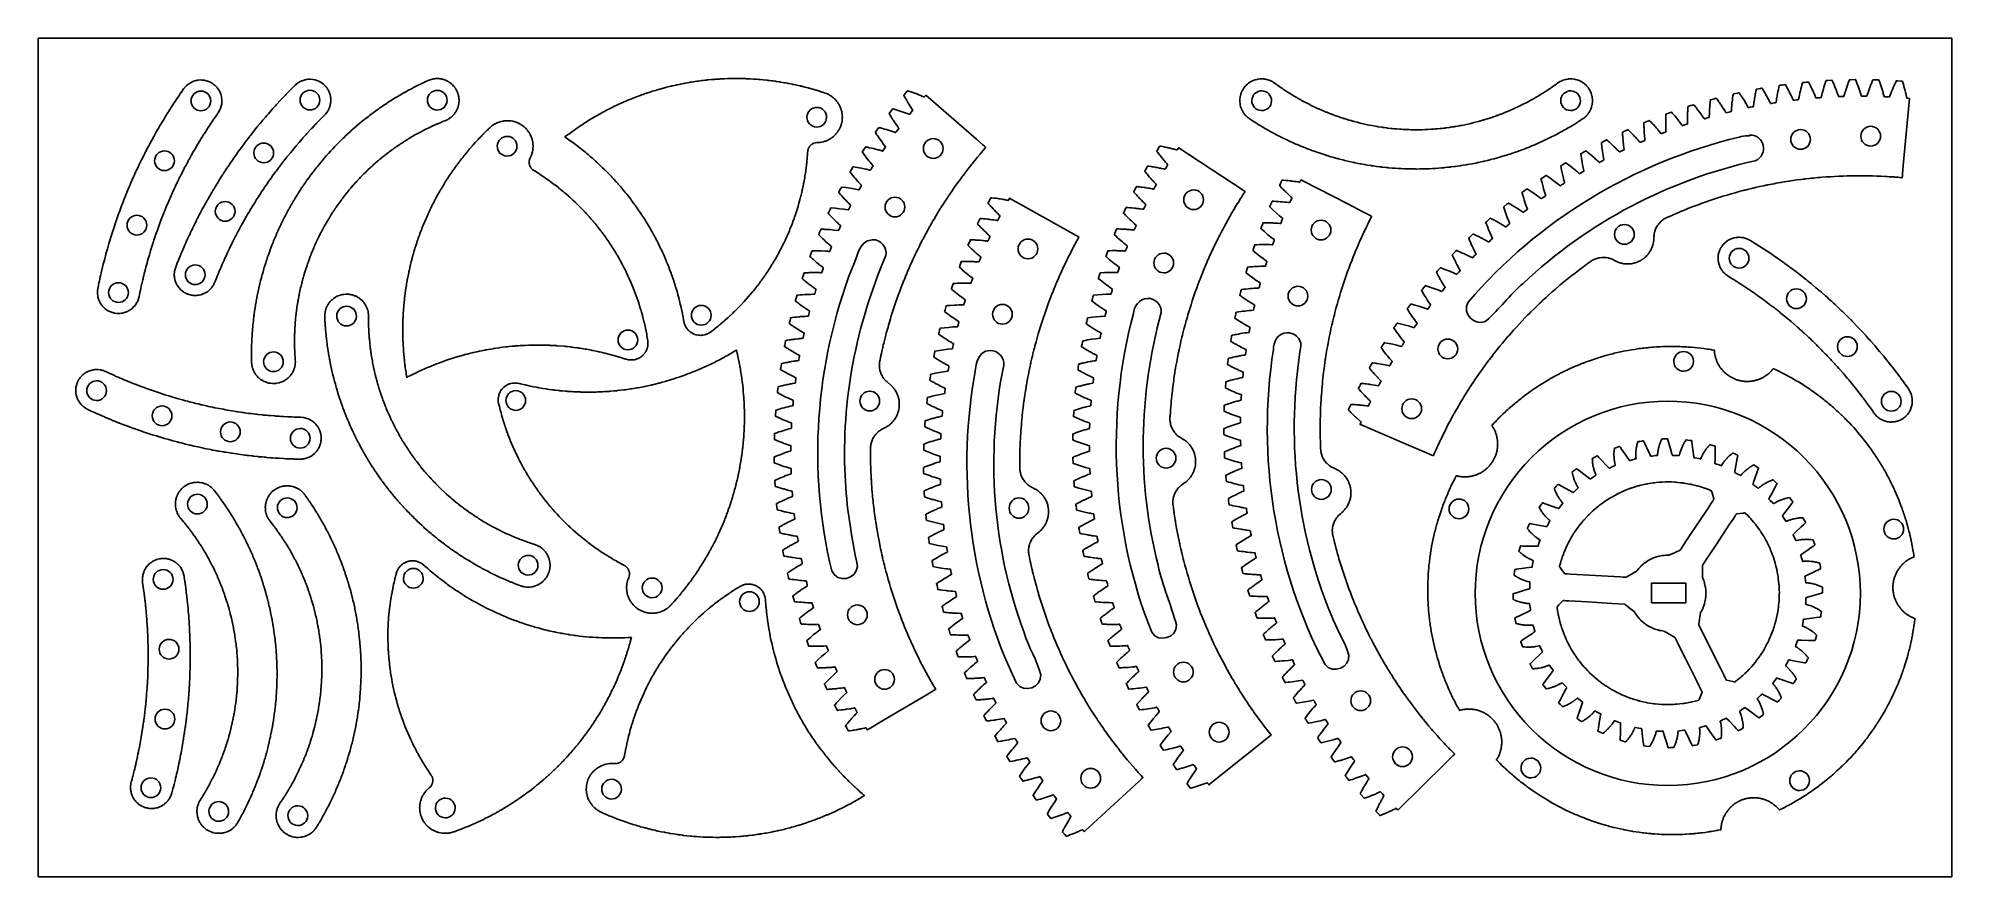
# Model space of a CAD drawing. Extents: x 0 to 264, y 0 to 116.
import ezdxf

# ---------------------------------------------------------------- set-up
doc = ezdxf.new("R2010")
doc.units = 0
doc.layers.add('Layer_1', color=7, linetype='CONTINUOUS')

msp = doc.modelspace()

# ---------------------------------------------------------------- linework, layer by layer
at = {"layer": 'Layer_1', "color": 7}
for points in [[(264.018471, 0.141992), (264.018471, 115.786301), (176.058963, 115.786301), (0.139999, 115.786301), (0.139999, 0.141992), (88.099499, 0.141992), (264.018471, 0.141992)], [(14.041236, 80.161412), (14.161285, 80.743586), (14.222137, 81.034636), (14.285891, 81.324893), (14.34964, 81.615153), (14.381536, 81.760292), (14.397967, 81.832591), (14.414379, 81.904854), (14.54962, 82.483754), (14.583404, 82.628489), (14.600784, 82.700769), (14.618177, 82.773049), (14.689669, 83.061593), (14.761145, 83.35012), (14.79688, 83.494392), (14.833583, 83.638277), (14.983889, 84.213404), (15.021557, 84.357193), (15.06117, 84.500486), (15.14037, 84.787085), (15.219581, 85.073685), (15.25918, 85.216896), (15.300731, 85.359646), (15.465995, 85.930729), (15.48627, 86.002046), (15.507527, 86.073344), (15.551003, 86.215593), (15.63696, 86.499979), (15.72293, 86.784364), (15.74417, 86.855681), (15.766392, 86.926999), (15.811796, 87.068671), (15.99195, 87.635224), (16.014175, 87.705579), (16.037343, 87.775915), (16.08468, 87.916913), (16.178358, 88.198988), (16.272089, 88.481061), (16.296222, 88.551416), (16.320378, 88.621771), (16.368646, 88.762191), (16.563681, 89.323816), (16.765863, 89.882974), (16.867087, 90.162428), (16.971885, 90.440648), (17.181884, 90.99688), (17.398853, 91.550453), (17.452933, 91.688833), (17.479981, 91.758225), (17.507994, 91.827618), (17.620149, 92.102949), (17.732282, 92.378282), (17.788309, 92.515986), (17.816325, 92.584417), (17.845303, 92.652844), (18.076734, 93.200505), (18.134691, 93.337439), (18.163692, 93.40587), (18.193616, 93.474278), (18.312912, 93.746625), (18.43221, 94.018972), (18.4921, 94.155156), (18.522044, 94.222604), (18.552953, 94.290049), (18.79867, 94.831566), (18.860491, 94.966959), (18.923277, 95.101602), (19.049735, 95.370675), (19.176176, 95.639732), (19.239927, 95.774259), (19.304643, 95.907939), (19.56459, 96.442793), (19.630271, 96.576354), (19.696918, 96.709148), (19.830404, 96.974852), (19.963892, 97.240536), (19.997697, 97.307039), (20.031524, 97.373522), (20.100101, 97.50545), (20.373947, 98.033293), (20.407754, 98.098813), (20.442524, 98.164334), (20.513034, 98.295392), (20.653375, 98.557534), (20.793735, 98.819654), (20.82947, 98.885194), (20.865208, 98.950735), (20.936681, 99.080831), (21.224353, 99.601316), (21.518395, 100.11824), (21.665588, 100.376626), (21.816085, 100.633064), (22.117462, 101.145845), (22.42531, 101.654681), (22.502594, 101.781889), (22.541227, 101.845502), (22.579861, 101.909098), (22.737112, 102.161492), (22.894366, 102.413887), (22.972598, 102.540133), (23.012214, 102.602784), (23.051812, 102.665414), (23.372905, 103.166158), (23.453065, 103.291347), (23.493648, 103.353977), (23.534212, 103.415665), (23.698048, 103.6639), (23.86177, 103.912154), (23.943883, 104.036281), (24.026938, 104.159541), (24.360945, 104.651697), (24.444023, 104.774766), (24.529031, 104.896773), (24.699239, 105.140675), (24.869448, 105.384594), (24.911942, 105.44532), (24.933199, 105.476156), (24.952506, 105.507951), (25.030735, 105.634581), (25.108987, 105.761214), (25.128293, 105.79301), (25.143756, 105.826735), (25.174668, 105.8942), (25.235524, 106.029709), (25.266433, 106.097175), (25.281879, 106.130877), (25.285316, 106.139508), (25.28798, 106.148403), (25.293328, 106.165757), (25.378334, 106.450432), (25.388954, 106.486099), (25.394186, 106.503433), (25.397102, 106.52175), (25.408704, 106.594992), (25.431891, 106.74175), (25.443476, 106.815012), (25.449327, 106.851625), (25.452259, 106.869938), (25.453707, 106.879128), (25.454596, 106.888334), (25.458169, 107.036842), (25.461739, 107.185333), (25.463573, 107.259538), (25.463785, 107.268823), (25.462936, 107.278066), (25.460889, 107.296382), (25.456837, 107.332995), (25.424014, 107.628377), (25.421968, 107.646673), (25.417992, 107.664987), (25.40913, 107.700657), (25.391734, 107.772917), (25.355976, 107.917288), (25.338603, 107.989568), (25.33418, 108.007884), (25.331843, 108.016878), (25.328485, 108.025526), (25.314969, 108.06023), (25.260873, 108.198821), (25.206774, 108.337392), (25.200057, 108.354746), (25.196061, 108.363103), (25.191638, 108.371251), (25.174262, 108.40405), (25.138507, 108.469568), (25.067997, 108.600246), (25.032262, 108.665766), (25.023284, 108.682155), (25.012664, 108.697562), (24.990442, 108.727455), (24.816181, 108.968467), (24.805561, 108.983893), (24.799595, 108.99098), (24.793186, 108.997739), (24.768068, 109.024722), (24.716887, 109.078706), (24.614694, 109.186811), (24.563493, 109.240794), (24.53741, 109.267777), (24.508432, 109.290889), (24.392707, 109.384372), (24.276981, 109.477858), (24.24802, 109.500989), (24.240781, 109.506825), (24.233039, 109.511967), (24.217593, 109.521617), (24.153822, 109.560154), (24.026726, 109.637249), (23.962975, 109.675786), (23.931081, 109.695065), (23.915635, 109.704714), (23.907643, 109.709433), (23.899108, 109.713189), (23.626439, 109.832885), (23.557842, 109.862758), (23.48635, 109.883962), (23.343306, 109.925389), (23.200244, 109.966836), (23.191247, 109.969069), (23.182038, 109.970494), (23.163677, 109.973344), (23.126974, 109.979065), (23.053571, 109.990622), (22.906355, 110.013753), (22.832952, 110.025307), (22.758583, 110.027562), (22.460777, 110.035323), (22.164418, 110.00545), (22.090047, 109.99794), (22.017589, 109.980586), (21.872691, 109.945901), (21.727815, 109.911216), (21.718758, 109.909057), (21.709896, 109.906266), (21.692503, 109.899619), (21.65775, 109.886138), (21.588208, 109.859157), (21.449101, 109.806153), (21.379558, 109.779173), (21.362182, 109.772509), (21.353475, 109.769196), (21.345271, 109.764805), (21.312429, 109.74749), (21.050939, 109.605027), (21.018099, 109.587696), (21.010143, 109.582918), (21.002633, 109.577409), (20.987187, 109.566817), (20.927297, 109.522483), (20.807228, 109.434794), (20.747341, 109.390459), (20.717375, 109.368291), (20.702916, 109.357699), (20.689381, 109.34516), (20.581863, 109.242335), (20.474361, 109.139507), (20.447294, 109.113489), (20.433798, 109.10095), (20.427563, 109.094115), (20.421713, 109.086873), (20.375338, 109.029037), (20.281643, 108.913306), (20.235285, 108.855471), (20.212098, 108.826563), (20.200496, 108.812099), (20.189896, 108.796672), (19.849575, 108.308753), (19.679463, 108.064853), (19.512286, 107.818911), (19.178357, 107.326659), (19.136828, 107.26499), (19.096245, 107.203302), (19.014135, 107.079175), (18.850412, 106.830921), (18.686673, 106.582684), (18.605545, 106.458365), (18.525366, 106.33318), (18.204389, 105.832433), (18.124229, 105.707268), (18.045012, 105.581196), (17.887837, 105.328703), (17.730603, 105.076329), (17.652331, 104.950065), (17.612752, 104.88645), (17.574122, 104.822857), (17.266372, 104.313945), (17.112767, 104.05922), (16.962193, 103.802781), (16.661105, 103.289902), (16.366501, 102.773268), (16.219269, 102.514883), (16.182586, 102.450324), (16.146831, 102.384787), (16.075338, 102.254708), (15.787782, 101.734106), (15.716326, 101.603816), (15.645802, 101.472755), (15.505461, 101.210615), (15.365101, 100.948496), (15.294593, 100.817415), (15.225996, 100.685682), (14.952167, 100.15778), (14.88359, 100.025852), (14.849766, 99.960314), (14.815978, 99.893812), (14.682467, 99.628128), (14.415671, 99.096624), (14.155745, 98.56179), (14.025829, 98.294354), (13.993935, 98.226889), (13.962075, 98.15944), (13.899292, 98.024896), (13.646508, 97.48667), (13.614614, 97.419205), (13.583706, 97.35176), (13.521885, 97.216366), (13.399033, 96.945656), (13.276168, 96.674943), (13.214344, 96.53955), (13.154454, 96.403386), (12.915866, 95.858787), (12.855976, 95.722624), (12.826032, 95.654196), (12.797051, 95.585766), (12.681323, 95.311897), (12.450281, 94.764025), (12.226073, 94.213358), (12.11394, 93.938025), (12.005166, 93.661366), (11.788233, 93.107809), (11.761182, 93.038419), (11.735102, 92.969026), (11.682933, 92.829973), (11.578136, 92.551733), (11.473321, 92.273529), (11.421175, 92.134363), (11.370939, 91.994634), (11.168563, 91.435592), (11.118348, 91.295844), (11.069077, 91.155636), (10.971615, 90.874813), (10.874056, 90.593994), (10.825754, 90.453571), (10.801601, 90.383219), (10.778434, 90.312884), (10.59075, 89.748716), (10.497038, 89.466643), (10.407221, 89.183413), (10.226952, 88.616858), (10.204752, 88.54554), (10.183495, 88.474223), (10.140036, 88.331974), (10.054082, 88.04759), (9.968106, 87.763203), (9.946854, 87.691886), (9.925614, 87.620588), (9.884069, 87.477857), (9.718706, 86.906777), (9.677154, 86.764063), (9.637556, 86.620734), (9.558342, 86.334134), (9.479147, 86.047535), (9.439529, 85.904228), (9.4202, 85.832911), (9.401864, 85.760648), (9.251462, 85.185504), (9.213794, 85.041712), (9.195455, 84.969432), (9.177093, 84.897172), (9.105618, 84.608625), (8.962847, 84.031557), (8.827524, 83.452657), (8.75991, 83.163263), (8.743479, 83.091003), (8.727053, 83.018703), (8.695176, 82.873582), (8.567383, 82.293045), (8.550952, 82.220765), (8.535509, 82.148485), (8.505565, 82.00296), (8.445692, 81.711933), (8.385785, 81.420787), (8.370341, 81.347564), (8.362809, 81.310932), (8.359064, 81.292635), (8.356129, 81.274319), (8.336825, 81.127061), (8.317495, 80.979783), (8.312554, 80.94319), (8.310081, 80.924877), (8.309757, 80.906561), (8.309407, 80.832373), (8.308732, 80.683749), (8.308385, 80.609561), (8.308233, 80.571967), (8.308131, 80.55365), (8.308422, 80.544388), (8.309599, 80.535162), (8.347267, 80.240395), (8.356707, 80.167133), (8.376037, 80.094853), (8.41467, 79.951256), (8.45332, 79.807675), (8.455716, 79.7987), (8.458589, 79.789898), (8.465716, 79.772547), (8.480216, 79.737842), (8.509172, 79.669431), (8.56619, 79.532209), (8.595165, 79.463779), (8.602311, 79.446428), (8.605864, 79.437837), (8.610323, 79.429709), (8.628685, 79.397894), (8.778483, 79.141069), (8.796847, 79.109271), (8.802096, 79.101606), (8.807772, 79.094288), (8.819374, 79.079824), (8.864767, 79.021023), (8.955566, 78.903466), (9.000978, 78.844685), (9.024163, 78.815777), (9.029858, 78.808439), (9.036459, 78.801872), (9.049997, 78.78837), (9.15545, 78.683446), (9.260942, 78.578481), (9.287025, 78.55248), (9.294015, 78.546376), (9.301407, 78.540715), (9.31589, 78.529138), (9.374813, 78.483841), (9.492756, 78.393265), (9.551684, 78.347965), (9.581628, 78.324834), (9.613482, 78.306518), (9.870824, 78.156757), (9.902678, 78.13846), (9.911021, 78.13432), (9.919612, 78.130739), (9.936985, 78.123553), (10.005565, 78.094645), (10.142914, 78.03681), (10.211511, 78.007921), (10.246281, 77.993457), (10.263677, 77.986582), (10.282019, 77.981768), (10.425853, 77.943191), (10.569671, 77.904634), (10.605406, 77.895021), (10.623764, 77.890187), (10.632762, 77.887743), (10.641917, 77.886125), (10.71532, 77.876513), (11.010694, 77.837976), (11.01992, 77.836782), (11.029228, 77.836821), (11.047589, 77.836897), (11.085277, 77.837013), (11.159625, 77.837264), (11.308574, 77.837803), (11.382968, 77.838052), (11.401309, 77.838131), (11.419668, 77.840363), (11.456368, 77.845353), (11.603987, 77.865594), (11.751553, 77.885815), (11.769911, 77.888321), (11.779083, 77.889879), (11.788058, 77.892286), (11.823799, 77.901916), (11.895291, 77.921194), (12.039106, 77.959752), (12.110599, 77.979033), (12.12894, 77.983865), (12.146334, 77.990663), (12.181106, 78.005127), (12.456592, 78.118259), (12.473991, 78.125616), (12.490402, 78.134823), (12.522276, 78.153136), (12.58699, 78.189768), (12.716329, 78.262994), (12.781043, 78.299623), (12.797477, 78.308849), (12.81294, 78.319441), (12.842867, 78.34161), (12.961391, 78.431224), (13.079913, 78.520857), (13.094411, 78.532431), (13.101808, 78.538036), (13.108813, 78.544124), (13.134899, 78.570142), (13.188033, 78.622181), (13.293505, 78.727029), (13.346636, 78.779068), (13.372739, 78.805106), (13.379303, 78.811656), (13.385078, 78.818935), (13.39666, 78.833379), (13.57768, 79.069404), (13.599899, 79.099275), (13.611485, 79.113739), (13.616875, 79.121288), (13.621504, 79.12936), (13.65819, 79.193915), (13.732595, 79.322857), (13.806949, 79.451798), (13.862995, 79.589331), (13.919025, 79.726844), (13.947016, 79.795271), (13.949993, 79.804054), (13.952384, 79.813029), (13.957193, 79.831345), (13.966752, 79.866995), (14.04305, 80.15419)], [(24.491769, 82.149967), (24.711324, 82.702462), (24.82145, 82.978546), (24.934819, 83.253399), (25.048227, 83.52825), (25.105222, 83.665684), (25.133255, 83.734094), (25.162214, 83.802522), (25.396173, 84.34922), (25.455078, 84.485886), (25.484077, 84.554314), (25.514004, 84.621762), (25.634555, 84.893531), (25.755106, 85.1653), (25.814996, 85.301176), (25.845905, 85.368621), (25.876814, 85.436089), (26.124967, 85.976449), (26.186785, 86.111554), (26.250556, 86.245889), (26.378154, 86.514463), (26.505752, 86.783054), (26.569503, 86.917214), (26.635165, 87.050663), (26.897333, 87.584478), (26.930172, 87.650961), (26.963014, 87.717483), (27.030646, 87.850066), (27.165193, 88.115191), (27.299762, 88.380296), (27.333569, 88.446779), (27.368339, 88.51232), (27.436897, 88.643977), (27.712983, 89.170722), (27.747756, 89.236242), (27.783494, 89.301783), (27.854001, 89.432573), (27.995519, 89.694117), (28.137019, 89.955678), (28.172774, 90.021198), (28.209457, 90.085757), (28.281915, 90.215585), (28.57169, 90.734913), (28.868048, 91.250488), (29.016421, 91.508199), (29.168056, 91.763946), (29.471674, 92.275378), (29.781644, 92.78296), (29.858911, 92.909881), (29.897544, 92.973494), (29.93716, 93.03711), (30.095475, 93.28881), (30.25381, 93.540532), (30.333007, 93.666412), (30.372606, 93.729042), (30.41317, 93.791693), (30.736461, 94.290975), (30.817606, 94.415777), (30.858169, 94.478407), (30.899718, 94.540095), (31.064598, 94.787559), (31.229478, 95.035043), (31.31159, 95.158786), (31.353136, 95.220471), (31.39563, 95.282142), (31.731879, 95.772755), (31.815902, 95.895456), (31.90091, 96.017159), (32.072255, 96.260308), (32.243624, 96.503439), (32.329597, 96.624967), (32.416533, 96.745434), (32.765639, 97.227094), (32.853523, 97.347272), (32.942372, 97.466565), (33.120034, 97.705074), (33.297656, 97.943602), (33.3421, 98.003363), (33.38751, 98.062144), (33.478309, 98.180184), (33.839847, 98.652598), (33.885257, 98.711377), (33.931612, 98.770178), (34.023376, 98.887063), (34.207292, 99.120873), (34.391211, 99.354663), (34.437585, 99.413441), (34.48394, 99.47126), (34.577635, 99.587008), (34.951453, 100.049773), (35.330965, 100.507916), (35.520867, 100.736891), (35.713664, 100.963439), (36.099682, 101.416211), (36.491455, 101.86405), (36.5894, 101.976025), (36.63867, 102.031916), (36.687921, 102.087824), (36.886704, 102.309174), (37.085504, 102.53054), (37.184914, 102.641166), (37.234148, 102.696095), (37.284383, 102.751024), (37.687682, 103.188462), (37.788523, 103.297838), (37.838758, 103.352764), (37.889922, 103.40673), (38.094437, 103.622783), (38.298916, 103.838852), (38.401202, 103.946878), (38.504571, 104.053866), (38.919144, 104.480673), (39.022782, 104.58737), (39.127791, 104.692682), (39.337889, 104.903456), (39.547983, 105.114211), (39.600132, 105.167213), (39.626235, 105.193234), (39.651353, 105.221199), (39.750145, 105.332307), (39.848957, 105.443508), (39.874077, 105.471474), (39.895331, 105.50229), (39.93686, 105.563978), (40.020923, 105.686852), (40.062432, 105.74852), (40.083689, 105.779375), (40.088555, 105.787252), (40.092743, 105.795552), (40.101085, 105.811944), (40.234783, 106.077529), (40.251194, 106.110309), (40.259437, 106.126681), (40.2655, 106.144032), (40.289672, 106.214387), (40.33796, 106.354886), (40.362113, 106.425241), (40.37466, 106.459946), (40.380742, 106.47728), (40.383773, 106.48606), (40.3853, 106.490451), (40.386226, 106.494998), (40.415204, 106.640695), (40.444186, 106.786412), (40.458664, 106.859654), (40.460518, 106.868764), (40.461291, 106.87801), (40.462508, 106.896326), (40.464921, 106.932936), (40.484247, 107.229475), (40.485464, 107.247792), (40.485308, 107.257054), (40.48471, 107.266317), (40.482258, 107.302949), (40.477353, 107.377157), (40.467681, 107.525453), (40.462759, 107.59968), (40.461542, 107.617977), (40.460809, 107.62722), (40.459014, 107.63635), (40.451792, 107.672962), (40.422833, 107.818775), (40.393851, 107.964588), (40.390242, 107.982885), (40.38775, 107.99184), (40.384817, 108.000642), (40.373232, 108.03629), (40.350065, 108.106645), (40.302725, 108.247643), (40.279537, 108.317998), (40.273551, 108.335332), (40.265443, 108.351721), (40.249032, 108.385444), (40.119407, 108.653072), (40.111299, 108.669444), (40.106645, 108.677456), (40.101528, 108.685217), (40.081237, 108.71607), (40.040653, 108.777741), (39.958563, 108.901885), (39.918019, 108.963556), (39.896742, 108.994369), (39.87259, 109.022315), (39.774955, 109.134501), (39.6773, 109.246783), (39.653128, 109.274729), (39.647029, 109.281739), (39.64029, 109.288134), (39.626774, 109.300654), (39.570767, 109.349803), (39.458999, 109.448007), (39.402972, 109.497156), (39.374959, 109.52125), (39.361423, 109.533789), (39.354376, 109.539817), (39.346635, 109.544996), (39.098968, 109.710071), (39.037147, 109.751515), (38.9705, 109.784275), (38.836916, 109.849796), (38.703315, 109.915356), (38.69484, 109.919073), (38.685995, 109.922096), (38.668621, 109.928104), (38.633849, 109.939641), (38.563321, 109.963735), (38.422419, 110.011941), (38.351892, 110.036015), (38.279454, 110.051444), (37.987534, 110.110222), (37.690405, 110.132391), (37.616034, 110.137821), (37.541666, 110.133757), (37.393002, 110.125149), (37.244342, 110.116502), (37.235037, 110.115963), (37.225845, 110.114749), (37.207486, 110.111204), (37.170783, 110.104154), (37.09736, 110.08969), (36.95111, 110.061748), (36.877727, 110.047284), (36.859365, 110.043759), (36.850213, 110.041986), (36.841371, 110.039096), (36.805636, 110.027562), (36.523388, 109.932131), (36.487653, 109.920574), (36.478964, 109.917224), (36.470624, 109.913121), (36.454193, 109.904917), (36.387546, 109.872156), (36.253962, 109.806616), (36.187315, 109.773836), (36.153511, 109.757467), (36.13708, 109.749167), (36.121634, 109.738555), (35.997899, 109.6557), (35.874142, 109.572806), (35.84325, 109.552565), (35.827787, 109.541973), (35.820449, 109.536292), (35.813421, 109.530185), (35.757412, 109.481036), (35.645259, 109.383218), (35.589233, 109.334069), (35.561236, 109.309992), (35.547704, 109.297456), (35.534188, 109.283954), (35.11419, 108.862441), (34.904189, 108.651686), (34.696699, 108.438388), (34.282222, 108.011485), (34.230056, 107.958484), (34.178872, 107.904517), (34.076663, 107.796491), (33.872187, 107.580323), (33.667708, 107.364155), (33.565711, 107.255841), (33.464853, 107.146449), (33.061571, 106.70895), (32.960714, 106.599575), (32.861129, 106.489006), (32.662348, 106.267679), (32.463565, 106.04631), (32.364135, 105.935568), (32.314904, 105.88064), (32.265631, 105.824751), (31.873958, 105.37691), (31.678341, 105.152749), (31.485448, 104.92628), (31.099639, 104.473355), (30.719547, 104.015597), (30.529646, 103.786621), (30.482306, 103.729748), (30.435951, 103.671932), (30.342256, 103.556201), (29.968419, 103.09332), (29.874743, 102.977397), (29.782959, 102.860495), (29.599156, 102.626705), (29.415339, 102.392912), (29.323572, 102.276027), (29.232773, 102.158159), (28.871235, 101.685745), (28.780435, 101.56759), (28.735026, 101.508808), (28.690581, 101.449068), (28.512959, 101.210539), (28.157774, 100.73331), (27.808784, 100.25165), (27.634212, 100.010829), (27.590773, 99.950106), (27.548259, 99.8894), (27.462285, 99.767892), (27.119572, 99.281688), (27.077077, 99.220963), (27.034583, 99.160257), (26.95054, 99.037575), (26.782381, 98.79223), (26.614199, 98.546864), (26.530176, 98.424182), (26.448063, 98.300438), (26.118287, 97.805415), (26.036174, 97.681655), (25.99561, 97.619984), (25.955046, 97.557333), (25.793449, 97.30775), (25.631831, 97.058054), (25.550687, 96.933252), (25.510143, 96.870602), (25.470525, 96.807949), (25.153798, 96.304529), (24.995482, 96.052807), (24.840238, 95.799159), (24.530169, 95.291577), (24.491555, 95.227964), (24.45387, 95.164351), (24.377568, 95.036488), (24.225896, 94.780704), (24.074261, 94.524957), (23.998905, 94.396958), (23.924537, 94.268112), (23.627887, 93.752616), (23.553539, 93.623807), (23.516816, 93.559232), (23.480096, 93.494654), (23.335197, 93.235038), (23.190319, 92.975402), (23.117881, 92.845594), (23.081161, 92.781035), (23.045423, 92.715515), (22.762424, 92.19241), (22.621003, 91.930847), (22.482979, 91.667474), (22.206912, 91.140825), (22.173105, 91.074322), (22.139298, 91.007819), (22.071669, 90.87522), (21.937119, 90.610114), (21.80255, 90.344989), (21.768762, 90.278486), (21.735903, 90.211983), (21.670222, 90.078515), (21.407978, 89.544836), (21.342277, 89.41135), (21.278525, 89.277111), (21.150927, 89.008537), (21.023329, 88.739946), (20.95958, 88.605707), (20.927703, 88.538242), (20.896794, 88.470777), (20.648645, 87.930434), (20.586824, 87.795329), (20.555912, 87.727863), (20.525969, 87.660398), (20.405417, 87.388646), (20.164335, 86.845126), (19.930279, 86.298487), (19.813298, 86.025177), (19.78432, 85.956767), (19.756306, 85.888356), (19.699311, 85.750902), (19.472419, 85.201334), (19.444422, 85.132887), (19.416389, 85.063514), (19.361348, 84.925425), (19.251493, 84.649129), (19.141674, 84.372834), (19.114626, 84.303441), (19.10111, 84.268756), (19.094238, 84.251402), (19.088156, 84.234048), (19.042767, 84.092494), (18.997377, 83.950821), (18.985772, 83.915171), (18.980136, 83.897837), (18.976583, 83.879521), (18.963067, 83.806259), (18.936984, 83.660062), (18.923452, 83.586837), (18.916808, 83.550204), (18.913506, 83.531908), (18.912174, 83.522741), (18.911731, 83.513459), (18.89725, 83.216632), (18.893717, 83.142427), (18.900069, 83.068219), (18.91262, 82.920191), (18.925187, 82.772163), (18.92598, 82.7629), (18.927273, 82.753731), (18.931328, 82.735434), (18.939417, 82.698805), (18.955848, 82.626525), (18.988687, 82.481499), (19.005118, 82.409219), (19.009154, 82.390903), (19.01118, 82.381832), (19.014135, 82.37305), (19.026722, 82.338345), (19.12957, 82.05945), (19.142137, 82.024762), (19.145961, 82.016307), (19.150285, 82.008083), (19.158955, 81.991694), (19.193724, 81.926173), (19.26327, 81.794613), (19.298039, 81.729092), (19.315455, 81.696331), (19.319779, 81.688127), (19.325127, 81.680519), (19.335764, 81.665092), (19.421718, 81.543488), (19.507691, 81.421865), (19.528928, 81.391032), (19.534779, 81.383827), (19.541036, 81.376952), (19.553603, 81.36347), (19.603839, 81.308524), (19.704197, 81.198765), (19.754432, 81.143856), (19.77953, 81.116853), (19.807563, 81.09274), (20.034843, 80.900685), (20.062859, 80.876611), (20.066409, 80.873589), (20.07031, 80.871102), (20.07815, 80.866076), (20.093613, 80.856447), (20.156379, 80.815984), (20.28168, 80.73598), (20.344466, 80.695495), (20.375375, 80.675254), (20.390841, 80.665625), (20.407252, 80.657748), (20.542089, 80.595098), (20.676946, 80.532464), (20.710754, 80.517038), (20.727145, 80.509161), (20.7356, 80.505232), (20.74431, 80.502015), (20.815802, 80.479869), (21.099958, 80.391217), (21.108859, 80.388463), (21.118028, 80.386882), (21.13639, 80.383724), (21.173093, 80.377408), (21.246496, 80.364869), (21.393246, 80.339813), (21.466652, 80.327274), (21.484994, 80.324116), (21.503355, 80.323114), (21.54102, 80.321652), (21.689856, 80.31576), (21.838731, 80.309864), (21.857073, 80.309113), (21.866377, 80.309077), (21.875646, 80.309904), (21.912349, 80.313197), (21.986717, 80.319804), (22.135109, 80.333286), (22.209461, 80.33989), (22.227839, 80.341546), (22.246181, 80.345243), (22.282884, 80.353199), (22.573815, 80.416812), (22.592177, 80.421068), (22.609573, 80.427367), (22.644326, 80.439887), (22.714853, 80.464962), (22.855019, 80.515073), (22.925526, 80.540112), (22.942903, 80.546389), (22.959334, 80.554613), (22.992176, 80.571967), (23.124504, 80.640377), (23.256929, 80.708805), (23.273357, 80.717317), (23.28164, 80.721573), (23.285772, 80.723692), (23.289596, 80.726351), (23.320505, 80.747554), (23.381341, 80.789944), (23.503551, 80.874783), (23.564387, 80.917172), (23.595319, 80.938376), (23.602944, 80.943673), (23.609895, 80.949837), (23.623408, 80.962373), (23.842771, 81.163403), (23.869822, 81.188461), (23.883355, 81.200998), (23.889959, 81.207489), (23.895925, 81.214635), (23.943245, 81.271488), (24.03887, 81.385678), (24.134496, 81.499885), (24.213713, 81.625553), (24.29293, 81.751221), (24.332525, 81.813871), (24.336968, 81.821999), (24.340905, 81.830435), (24.348745, 81.846807), (24.364191, 81.880529), (24.489664, 82.150083)], [(53.904021, 109.959228), (54.305951, 110.107854), (54.513613, 110.160856), (54.526183, 110.16411), (54.539696, 110.166421), (54.565781, 110.170985), (54.618893, 110.180095), (54.724481, 110.198411), (54.750566, 110.202878), (54.777615, 110.205461), (54.830746, 110.210603), (54.937378, 110.221195), (54.964426, 110.223757), (54.977942, 110.225027), (54.991454, 110.225298), (55.044588, 110.226376), (55.15172, 110.228532), (55.204854, 110.229611), (55.257965, 110.226819), (55.364905, 110.220771), (55.418039, 110.217749), (55.445087, 110.215765), (55.47117, 110.21222), (55.577415, 110.197736), (55.63053, 110.19061), (55.656632, 110.187068), (55.670145, 110.18522), (55.683661, 110.182426), (55.788458, 110.160257), (55.893273, 110.138072), (55.99614, 110.108201), (56.098928, 110.078348), (56.124049, 110.070395), (56.149147, 110.060878), (56.199382, 110.0416), (56.299566, 110.003043), (56.324664, 109.993529), (56.337234, 109.988618), (56.349762, 109.982937), (56.39807, 109.959806), (56.494968, 109.914507), (56.543256, 109.891379), (56.589611, 109.865377), (56.682361, 109.812356), (56.728716, 109.786355), (56.750938, 109.771891), (56.77314, 109.757427), (56.862009, 109.697687), (56.906454, 109.667813), (56.918039, 109.66038), (56.928656, 109.652291), (56.948967, 109.634937), (57.112978, 109.497329), (57.195091, 109.428901), (57.235654, 109.394196), (57.255926, 109.376862), (57.27332, 109.356621), (57.415882, 109.197036), (57.487354, 109.117034), (57.523112, 109.077551), (57.540488, 109.05731), (57.555951, 109.036104), (57.617772, 108.94936), (57.648684, 108.905988), (57.664127, 108.88384), (57.671792, 108.873228), (57.678724, 108.861671), (57.789507, 108.67867), (57.886405, 108.487944), (57.897025, 108.463851), (57.907645, 108.438792), (57.927934, 108.389643), (57.968498, 108.290862), (57.979138, 108.265804), (57.987497, 108.240748), (58.003925, 108.189691), (58.037733, 108.088097), (58.046053, 108.063041), (58.050244, 108.050522), (58.053797, 108.038005), (58.066345, 107.985947), (58.091462, 107.882061), (58.104013, 107.830042), (58.10911, 107.804004), (58.113433, 107.777963), (58.13081, 107.67246), (58.13948, 107.619459), (58.143803, 107.593457), (58.146236, 107.566457), (58.155349, 107.459972), (58.16394, 107.353391), (58.164849, 107.246519), (58.165774, 107.13965), (58.164693, 107.112667), (58.162859, 107.085663), (58.159249, 107.032662), (58.15203, 106.925985), (58.149981, 106.898982), (58.14618, 106.872984), (58.138534, 106.819979), (58.123068, 106.714149), (58.119284, 106.688131), (58.114111, 106.66213), (58.102545, 106.610071), (58.079358, 106.505705), (58.073586, 106.479687), (58.070691, 106.466205), (58.06679, 106.453666), (58.049394, 106.40259), (57.980837, 106.200019), (57.946064, 106.098735), (57.928668, 106.048621), (57.905481, 106.000454), (57.812751, 105.807609), (57.801169, 105.783516), (57.787653, 105.760385), (57.75962, 105.715088), (57.70361, 105.623527), (57.647583, 105.531988), (57.582867, 105.446206), (57.51815, 105.360445), (57.486273, 105.318035), (57.469845, 105.296829), (57.461618, 105.286237), (57.452506, 105.276608), (57.306952, 105.119701), (57.270232, 105.080201), (57.251891, 105.060922), (57.231599, 105.043588), (57.151437, 104.973233), (57.071257, 104.902878), (57.030693, 104.86723), (56.987234, 104.835413), (56.813066, 104.710823), (56.790864, 104.695396), (56.780207, 104.687596), (56.768642, 104.680893), (56.722267, 104.653913), (56.629537, 104.600908), (56.536807, 104.547907), (56.525202, 104.541244), (56.51362, 104.535216), (56.489467, 104.524624), (56.440214, 104.502455), (56.244716, 104.414769), (56.046029, 104.334784), (55.847324, 104.25478), (55.747914, 104.214295), (55.648812, 104.173833), (55.254415, 104.00643), (55.155795, 103.964983), (55.057658, 103.921611), (54.862061, 103.833922), (54.666444, 103.746235), (54.568677, 103.702863), (54.471641, 103.657564), (54.083904, 103.47533), (53.987003, 103.430033), (53.891378, 103.382829), (53.699255, 103.28838), (53.507132, 103.193932), (53.411507, 103.145745), (53.316827, 103.096593), (52.936349, 102.899803), (52.889029, 102.874744), (52.841706, 102.849689), (52.747991, 102.798632), (52.559616, 102.696558), (52.371278, 102.59452), (52.323958, 102.569445), (52.277583, 102.543427), (52.184853, 102.490442), (51.812289, 102.279089), (51.765914, 102.253071), (51.719559, 102.226088), (51.627794, 102.171142), (51.443588, 102.061882), (51.259384, 101.952603), (51.213027, 101.925622), (51.167617, 101.897657), (51.076818, 101.840803), (50.712771, 101.615122), (50.667361, 101.587156), (50.621952, 101.558248), (50.532117, 101.500432), (50.35237, 101.384007), (50.172606, 101.267585), (50.128162, 101.238677), (50.083737, 101.208806), (49.994868, 101.149063), (49.639971, 100.909284), (49.595546, 100.87943), (49.552087, 100.848558), (49.464183, 100.78689), (49.289149, 100.663553), (49.114115, 100.540177), (49.070655, 100.509341), (49.027176, 100.477543), (48.941222, 100.41393), (48.596192, 100.160283), (48.552732, 100.128505), (48.510218, 100.095727), (48.42523, 100.030187), (48.255214, 99.900012), (48.0852, 99.7698), (48.000212, 99.70428), (47.916149, 99.637777), (47.581563, 99.370532), (47.498485, 99.303067), (47.416393, 99.234656), (47.251784, 99.097722), (47.087195, 98.960768), (47.005082, 98.89236), (46.923954, 98.822005), (46.600356, 98.541586), (46.519228, 98.471214), (46.439046, 98.399896), (46.280152, 98.256508), (46.121238, 98.113102), (46.042044, 98.041785), (45.963812, 97.969524), (45.651911, 97.676262), (45.573659, 97.603017), (45.535009, 97.566404), (45.496376, 97.528812), (45.343485, 97.379051), (45.03786, 97.079238), (44.738123, 96.773571), (44.58832, 96.620711), (44.44159, 96.464882), (44.148127, 96.153128), (44.111426, 96.113609), (44.075689, 96.074109), (44.004196, 95.995087), (43.860745, 95.836274), (43.717317, 95.67744), (43.681579, 95.63792), (43.64679, 95.597455), (43.576299, 95.516508), (43.295965, 95.193084), (43.226442, 95.112137), (43.157846, 95.030228), (43.021058, 94.865636), (42.884288, 94.701007), (42.81571, 94.619118), (42.749064, 94.535261), (42.482265, 94.200571), (42.415615, 94.116714), (42.382776, 94.074324), (42.349934, 94.031935), (42.220001, 93.861913), (42.090106, 93.69193), (42.025389, 93.607131), (41.992547, 93.564721), (41.960633, 93.521349), (41.70787, 93.175949), (41.581507, 93.003268), (41.458755, 92.828068), (41.21321, 92.477565), (41.183266, 92.433247), (41.153323, 92.388913), (41.093432, 92.300244), (40.974329, 92.122555), (40.855245, 91.944848), (40.825282, 91.900494), (40.79632, 91.855217), (40.738363, 91.765583), (40.507491, 91.405259), (40.449534, 91.314679), (40.393524, 91.223121), (40.281854, 91.040579), (40.170185, 90.858058), (40.114175, 90.766499), (40.060059, 90.673995), (39.844286, 90.304504), (39.790187, 90.211983), (39.763138, 90.165741), (39.737075, 90.119479), (39.633031, 89.93251), (39.425349, 89.558509), (39.225003, 89.180447), (39.124859, 88.991454), (39.028246, 88.800556), (38.835855, 88.418447), (38.811683, 88.370261), (38.788495, 88.322094), (38.74214, 88.225624), (38.64941, 88.032568), (38.556681, 87.839663), (38.533493, 87.791457), (38.511288, 87.74329), (38.466847, 87.645855), (38.290362, 87.256143), (38.245937, 87.158689), (38.203443, 87.060408), (38.1194, 86.863809), (38.035377, 86.667227), (37.992866, 86.568926), (37.952302, 86.469954), (37.79194, 86.073384), (37.752342, 85.974197), (37.73205, 85.925065), (37.712723, 85.874953), (37.636442, 85.675078), (37.484787, 85.275158), (37.340856, 84.872308), (37.269364, 84.670911), (37.201752, 84.468033), (37.066025, 84.062409), (36.938252, 83.654282), (36.874501, 83.45019), (36.859038, 83.399116), (36.844557, 83.34804), (36.814613, 83.245291), (36.69551, 82.834466), (36.681029, 82.783392), (36.666509, 82.731353), (36.638535, 82.628046), (36.583453, 82.421544), (36.528409, 82.214988), (36.501341, 82.111605), (36.476243, 82.007815), (36.373839, 81.592541), (36.348741, 81.488675), (36.325553, 81.384386), (36.278213, 81.17573), (36.230893, 80.967112), (36.207686, 80.862842), (36.186449, 80.75807), (36.100475, 80.339063), (36.079238, 80.23431), (36.059912, 80.129174), (36.021278, 79.918899), (35.982645, 79.708604), (35.963318, 79.603467), (35.945945, 79.498041), (35.877348, 79.075932), (35.859971, 78.970409), (35.851764, 78.917408), (35.844215, 78.864406), (35.814271, 78.652669), (35.784307, 78.441045), (35.768861, 78.335234), (35.761642, 78.282233), (35.755114, 78.229231), (35.702968, 77.804831), (35.690418, 77.69871), (35.678816, 77.592417), (35.656593, 77.379737), (35.634391, 77.167035), (35.623771, 77.060741), (35.618654, 77.00774), (35.614215, 76.954739), (35.578477, 76.528586), (35.569655, 76.421985), (35.565639, 76.368983), (35.56228, 76.315979), (35.548745, 76.102625), (35.535229, 75.889268), (35.528473, 75.782591), (35.52332, 75.675798), (35.504958, 75.248584), (35.500285, 75.141811), (35.497409, 75.034939), (35.492157, 74.821178), (35.486924, 74.607437), (35.484319, 74.500568), (35.483741, 74.393696), (35.481443, 73.966098), (35.481209, 73.859229), (35.482697, 73.75234), (35.485651, 73.538599), (35.488606, 73.324858), (35.490805, 73.217986), (35.494301, 73.111098), (35.508799, 72.683692), (35.513493, 72.576916), (35.518993, 72.470143), (35.529633, 72.256574), (35.54025, 72.043028), (35.554731, 71.829766), (35.584694, 71.403131), (35.591239, 71.189373), (35.592882, 71.136369), (35.593229, 71.122887), (35.59232, 71.109389), (35.590469, 71.082425), (35.58317, 70.975728), (35.575872, 70.869048), (35.574057, 70.842068), (35.573129, 70.828566), (35.571393, 70.815084), (35.562433, 70.762063), (35.526678, 70.551308), (35.522199, 70.525287), (35.515132, 70.499269), (35.500615, 70.448193), (35.472618, 70.345193), (35.444585, 70.242156), (35.440801, 70.229617), (35.435935, 70.217098), (35.426283, 70.192062), (35.406957, 70.141928), (35.328708, 69.942826), (35.23144, 69.752312), (35.207307, 69.705087), (35.194737, 69.680994), (35.180256, 69.658845), (35.122299, 69.569192), (35.064339, 69.479558), (35.03536, 69.434281), (35.027751, 69.423686), (35.019432, 69.413075), (35.00302, 69.391872), (34.869902, 69.224294), (34.853491, 69.20309), (34.844917, 69.192499), (34.835612, 69.182886), (34.797944, 69.144329), (34.723536, 69.067234), (34.649187, 68.99014), (34.639744, 68.980682), (34.629107, 68.972035), (34.608815, 68.954701), (34.568251, 68.919996), (34.486159, 68.850603), (34.445578, 68.815898), (34.425286, 68.798564), (34.414666, 68.789917), (34.404049, 68.78206), (34.227663, 68.660628), (34.183238, 68.629795), (34.161016, 68.614369), (34.137846, 68.60185), (34.044131, 68.550773), (33.950436, 68.499677), (33.903116, 68.473679), (33.891511, 68.467591), (33.878943, 68.462392), (33.853826, 68.451761), (33.656586, 68.367924), (33.631468, 68.357332), (33.618921, 68.352111), (33.60637, 68.347568), (33.55517, 68.332141), (33.452901, 68.300324), (33.350595, 68.268526), (33.325477, 68.260592), (33.299394, 68.255123), (33.247226, 68.244508), (33.037227, 68.202119), (33.023711, 68.200039), (33.010198, 68.198673), (32.983147, 68.195958), (32.930016, 68.190488), (32.823463, 68.179874), (32.770349, 68.174424), (32.743281, 68.171689), (32.729785, 68.170803), (32.716253, 68.170747), (32.609118, 68.170264), (32.502004, 68.169821), (32.448892, 68.16959), (32.435357, 68.1699), (32.421844, 68.17115), (32.394793, 68.173693), (32.181416, 68.193934), (32.154368, 68.196438), (32.140833, 68.19771), (32.12732, 68.200098), (32.075151, 68.21067), (31.970066, 68.230931), (31.864977, 68.251155), (31.838894, 68.256604), (31.812811, 68.264366), (31.761611, 68.279792), (31.556554, 68.342425), (31.543983, 68.346853), (31.531416, 68.352035), (31.506318, 68.362627), (31.457065, 68.382871), (31.358233, 68.424295), (31.308963, 68.444539), (31.283865, 68.455151), (31.271295, 68.460293), (31.259712, 68.466262), (31.165052, 68.517338), (31.071354, 68.568415), (31.024014, 68.593451), (31.000827, 68.60601), (30.978605, 68.621436), (30.801369, 68.741691), (30.756945, 68.771544), (30.715396, 68.805287), (30.633303, 68.873714), (30.551193, 68.942145), (30.530921, 68.959496), (30.521247, 68.96853), (30.511866, 68.978063), (30.474198, 69.016601), (30.32399, 69.169173), (30.314993, 69.178805), (30.306577, 69.189397), (30.290166, 69.2106), (30.256378, 69.252028), (30.188747, 69.334902), (30.154942, 69.376347), (30.138511, 69.397553), (30.130112, 69.408145), (30.122757, 69.419718), (30.063832, 69.509335), (30.004907, 69.598966), (29.975948, 69.643303), (29.961448, 69.665452), (29.9489, 69.689562), (29.850551, 69.879521), (29.826418, 69.926725), (29.820935, 69.939242), (29.81599, 69.951781), (29.806358, 69.976836), (29.76676, 70.076292), (29.727141, 70.175749), (29.717489, 70.200805), (29.712584, 70.213344), (29.708647, 70.225861), (29.694166, 70.276937), (29.636206, 70.482686), (29.629103, 70.508707), (29.624429, 70.534725), (29.615105, 70.587706), (29.596763, 70.692961), (29.578402, 70.798213), (29.56985, 70.904794), (29.561703, 71.011376), (29.55763, 71.06438), (29.555601, 71.09136), (29.554791, 71.118343), (29.550831, 71.332084), (29.542954, 71.759586), (29.541953, 71.812588), (29.541854, 71.865589), (29.541738, 71.972461), (29.541526, 72.186317), (29.541275, 72.400174), (29.541179, 72.507024), (29.542435, 72.613915), (29.549443, 73.041513), (29.552976, 73.255274), (29.560119, 73.468919), (29.574637, 73.896322), (29.578517, 74.003194), (29.584001, 74.109967), (29.59466, 74.323516), (29.61688, 74.750535), (29.646807, 75.17717), (29.661307, 75.390448), (29.669492, 75.497033), (29.678797, 75.603518), (29.716465, 76.029476), (29.725772, 76.135964), (29.730423, 76.188965), (29.736042, 76.241967), (29.758245, 76.45457), (29.802689, 76.879856), (29.815257, 76.986054), (29.828792, 77.092155), (29.854875, 77.304355), (29.880938, 77.516555), (29.894454, 77.622654), (29.908954, 77.728564), (29.968825, 78.151922), (29.998789, 78.363662), (30.0152, 78.469281), (30.032576, 78.574801), (30.100205, 78.997009), (30.117601, 79.102531), (30.135943, 79.20786), (30.173611, 79.418347), (30.248945, 79.839281), (30.258464, 79.892282), (30.269101, 79.944321), (30.290358, 80.04917), (30.331887, 80.258866), (30.373436, 80.468679), (30.394673, 80.573527), (30.405293, 80.625566), (30.416895, 80.677605), (30.507675, 81.095554), (30.553084, 81.30448), (30.576272, 81.40877), (30.600424, 81.512848), (30.698832, 81.929063), (30.748103, 82.137044), (30.801234, 82.344218), (30.907307, 82.758528), (30.934335, 82.862028), (30.962349, 82.965143), (31.019344, 83.171256), (31.13304, 83.583563), (31.254364, 83.993691), (31.31522, 84.198768), (31.345164, 84.301322), (31.377038, 84.403379), (31.505988, 84.811215), (31.570704, 85.015115), (31.604512, 85.11671), (31.638316, 85.218089), (31.774796, 85.623425), (31.808603, 85.724805), (31.843393, 85.8259), (31.915834, 86.027314), (32.05986, 86.430028), (32.096563, 86.53064), (32.134251, 86.630694), (32.209565, 86.830642), (32.361144, 87.230681), (32.520018, 87.62783), (32.599235, 87.826336), (32.63885, 87.9256), (32.679434, 88.02438), (32.845742, 88.418447), (32.92882, 88.615531), (32.950077, 88.664661), (32.971314, 88.71381), (33.014793, 88.811552), (33.188552, 89.202404), (33.27549, 89.397753), (33.366292, 89.59156), (33.547408, 89.979156), (33.592818, 90.076012), (33.640138, 90.172385), (33.733853, 90.36444), (33.922191, 90.74857), (33.970496, 90.843981), (34.019747, 90.939391), (34.117497, 91.129618), (34.215268, 91.319861), (34.264518, 91.415272), (34.288671, 91.462496), (34.313789, 91.50972), (34.516433, 91.886512), (34.617773, 92.074927), (34.667992, 92.169375), (34.720157, 92.262842), (34.929849, 92.635801), (35.034762, 92.822271), (35.142667, 93.007005), (35.359425, 93.37594), (35.413501, 93.468424), (35.468566, 93.559983), (35.580407, 93.742408), (35.804136, 94.107161), (35.860163, 94.198742), (35.918123, 94.289318), (36.033363, 94.469529), (36.263907, 94.830045), (36.500858, 95.186421), (36.619499, 95.364515), (36.678402, 95.453166), (36.708368, 95.497501), (36.739257, 95.541835), (36.983255, 95.893396), (37.105274, 96.069178), (37.16611, 96.156865), (37.228896, 96.243611), (37.479458, 96.59053), (37.60474, 96.764018), (37.733111, 96.935253), (37.990142, 97.277456), (38.054859, 97.363238), (38.12056, 97.448037), (38.25231, 97.61669), (38.51573, 97.954002), (38.548553, 97.996392), (38.582377, 98.037836), (38.649989, 98.120711), (38.784826, 98.286844), (39.054619, 98.619127), (39.33061, 98.946304), (39.468614, 99.109951), (39.537191, 99.191863), (39.607719, 99.27281), (39.889771, 99.594789), (40.030809, 99.755816), (40.066544, 99.796301), (40.102282, 99.835801), (40.17474, 99.914823), (40.462759, 100.231505), (40.607172, 100.389453), (40.754097, 100.545087), (41.048043, 100.856378), (41.121446, 100.934416), (41.196782, 101.010568), (41.346603, 101.163391), (41.646244, 101.469097), (41.951289, 101.769466), (42.104005, 101.919535), (42.180327, 101.994705), (42.257571, 102.068893), (42.56845, 102.363312), (42.72385, 102.51057), (42.802099, 102.583813), (42.881296, 102.656093), (43.19754, 102.944716), (43.355951, 103.0887), (43.516796, 103.230062), (43.838351, 103.512809), (43.91853, 103.583164), (44.000643, 103.652537), (44.163979, 103.790956), (44.490744, 104.067712), (44.822454, 104.338501), (44.988299, 104.473914), (45.071377, 104.54136), (45.1554, 104.607862), (45.492148, 104.872505), (45.660502, 105.004819), (45.830885, 105.134435), (46.172363, 105.392895), (46.257351, 105.457473), (46.343324, 105.521086), (46.516409, 105.647216), (46.862503, 105.899419), (46.949459, 105.961107), (47.037363, 106.022775), (47.212651, 106.145748), (47.388012, 106.268718), (47.475896, 106.330406), (47.56378, 106.391092), (47.918872, 106.630679), (48.096396, 106.750474), (48.18625, 106.809272), (48.276084, 106.867088), (48.635404, 107.100187), (48.725238, 107.158022), (48.816037, 107.214876), (48.997732, 107.328217), (49.36122, 107.554864), (49.728377, 107.775556), (49.912101, 107.885605), (50.003845, 107.940551), (50.096595, 107.994518), (50.467884, 108.208163), (50.653558, 108.314936), (50.840948, 108.418647), (51.216021, 108.625629), (51.309716, 108.677688), (51.404376, 108.727799), (51.593699, 108.828027), (51.972537, 109.027976), (52.354675, 109.221784), (52.545734, 109.31864), (52.593054, 109.342733), (52.641362, 109.365864), (52.737952, 109.413088), (53.123355, 109.600136), (53.219965, 109.647361), (53.316827, 109.69264), (53.511188, 109.783237), (53.899774, 109.963639)], [(92.847806, 75.270349), (92.661748, 75.145372), (92.650183, 75.137555), (92.644352, 75.133626), (92.638155, 75.130429), (92.613017, 75.11789), (92.562782, 75.092854), (92.463005, 75.041757), (92.412786, 75.016721), (92.387668, 75.004182), (92.375121, 74.99823), (92.361585, 74.993511), (92.255998, 74.955936), (92.150427, 74.918361), (92.097315, 74.899066), (92.090596, 74.897022), (92.08376, 74.895561), (92.070228, 74.892594), (92.043179, 74.886699), (91.823932, 74.839458), (91.796881, 74.833545), (91.768868, 74.831098), (91.712821, 74.826571), (91.601092, 74.817481), (91.489228, 74.808661), (91.377172, 74.814227), (91.265135, 74.819812), (91.209089, 74.822603), (91.195593, 74.823317), (91.188585, 74.82376), (91.18169, 74.825013), (91.153677, 74.83), (90.932962, 74.86952), (90.904949, 74.87451), (90.891414, 74.877572), (90.877921, 74.881808), (90.824787, 74.899162), (90.717847, 74.932865), (90.664716, 74.950218), (90.637685, 74.958654), (90.624132, 74.962871), (90.611582, 74.968148), (90.509683, 75.015353), (90.407781, 75.062577), (90.35658, 75.085708), (90.30924, 75.115578), (90.118971, 75.23412), (90.107366, 75.241537), (90.095784, 75.250009), (90.074527, 75.267343), (90.031087, 75.30301), (89.944129, 75.374311), (89.90065, 75.409978), (89.879413, 75.427332), (89.868793, 75.436383), (89.859217, 75.447014), (89.782898, 75.528924), (89.70658, 75.610816), (89.667946, 75.651298), (89.65889, 75.661912), (89.650762, 75.673467), (89.634334, 75.696597), (89.504012, 75.878752), (89.487601, 75.901883), (89.480382, 75.91344), (89.473817, 75.925957), (89.447734, 75.975089), (89.3946, 76.073889), (89.342434, 76.172653), (89.302836, 76.277422), (89.263217, 76.382175), (89.24391, 76.434213), (89.238988, 76.447715), (89.235399, 76.461197), (89.22895, 76.488197), (89.177746, 76.705985), (89.171357, 76.732965), (89.166279, 76.760891), (89.155679, 76.81584), (89.135387, 76.925907), (89.054263, 77.36612), (89.013679, 77.586216), (89.003039, 77.641162), (88.992422, 77.696091), (88.969235, 77.805658), (88.87747, 78.243752), (88.831115, 78.46281), (88.807928, 78.572281), (88.795358, 78.627207), (88.782827, 78.682156), (88.679943, 79.117842), (88.628759, 79.335723), (88.602656, 79.444636), (88.590109, 79.499565), (88.576593, 79.553528), (88.462993, 79.986519), (88.34941, 80.419606), (88.334912, 80.47357), (88.319446, 80.527553), (88.288557, 80.63508), (88.226736, 80.850091), (88.102305, 81.280192), (88.071412, 81.387642), (88.037588, 81.49432), (87.969976, 81.70779), (87.834848, 82.134617), (87.801041, 82.241297), (87.78461, 82.294298), (87.766268, 82.3473), (87.69381, 82.558924), (87.548045, 82.982283), (87.475608, 83.193907), (87.456281, 83.246928), (87.436974, 83.298967), (87.398341, 83.403796), (87.241956, 83.823322), (87.163707, 84.033098), (87.124088, 84.137966), (87.082559, 84.241829), (86.915538, 84.657294), (86.83248, 84.865066), (86.790951, 84.968949), (86.769694, 85.020988), (86.748437, 85.07303), (86.393579, 85.89527), (86.371337, 85.946347), (86.348169, 85.997404), (86.300829, 86.099094), (86.207134, 86.302339), (86.019259, 86.708827), (85.971939, 86.81048), (85.922668, 86.91111), (85.823642, 87.111947), (85.625536, 87.51362), (85.526318, 87.714362), (85.422218, 87.912581), (85.213955, 88.309055), (85.109835, 88.507274), (85.083752, 88.556443), (85.056684, 88.605572), (85.002604, 88.703294), (84.784303, 89.094378), (84.675142, 89.289918), (84.621065, 89.387621), (84.594017, 89.43677), (84.565036, 89.484959), (84.336771, 89.870339), (84.108527, 90.255739), (84.079568, 90.303909), (84.049605, 90.35113), (83.989714, 90.445579), (83.870707, 90.635322), (83.632715, 91.014829), (83.572824, 91.109278), (83.511003, 91.202764), (83.38717, 91.389426), (83.139599, 91.762769), (83.015574, 91.949259), (82.887106, 92.132726), (82.630075, 92.499618), (82.501588, 92.683006), (82.469713, 92.729267), (82.436871, 92.774564), (82.370205, 92.864178), (82.103908, 93.224407), (81.970807, 93.404521), (81.90414, 93.494155), (81.870355, 93.539471), (81.835583, 93.583788), (81.284705, 94.290552), (81.249932, 94.333924), (81.214174, 94.377296), (81.142702, 94.46402), (81.000527, 94.6372), (80.716157, 94.983447), (80.644664, 95.070191), (80.571261, 95.15499), (80.424723, 95.324512), (80.131646, 95.663458), (80.058243, 95.748258), (80.02154, 95.790667), (79.984817, 95.833057), (79.834051, 95.998823), (79.53248, 96.33024), (79.381694, 96.495986), (79.344026, 96.537433), (79.305396, 96.577915), (79.228109, 96.658862), (78.918237, 96.982557), (78.7633, 97.14447), (78.686014, 97.225417), (78.646435, 97.264937), (78.606819, 97.30444), (78.288933, 97.620255), (77.970834, 97.935974), (77.645034, 98.24376), (77.319211, 98.551582), (77.278631, 98.59012), (77.237119, 98.627695), (77.154044, 98.702885), (76.987329, 98.852626), (76.653881, 99.152148), (76.570806, 99.227318), (76.528312, 99.263931), (76.485798, 99.300563), (76.315415, 99.446086), (75.974631, 99.737192), (75.803941, 99.882446), (75.629987, 100.023716), (75.282061, 100.306271), (75.108068, 100.447557), (75.064609, 100.483227), (75.020184, 100.517912), (74.931315, 100.586323), (74.576438, 100.860228), (74.398988, 100.997145), (74.310119, 101.065573), (74.219319, 101.132076), (73.857762, 101.397105), (73.677052, 101.529591), (73.586253, 101.596094), (73.540843, 101.628871), (73.494488, 101.66065), (73.126442, 101.91684), (72.94245, 102.044895), (72.850666, 102.108491), (72.804328, 102.140306), (72.78114, 102.156678), (72.769538, 102.164707), (72.763784, 102.168695), (72.762412, 102.169677), (72.763823, 102.170755), (72.766603, 102.172894), (73.12314, 102.444643), (73.211989, 102.512108), (73.301806, 102.578594), (73.482053, 102.711772), (73.66232, 102.84497), (73.844401, 102.975644), (74.026677, 103.106226), (74.117457, 103.171763), (74.209221, 103.236322), (74.577538, 103.49199), (74.670268, 103.554643), (74.763018, 103.617274), (74.949039, 103.742363), (75.041768, 103.805014), (75.088143, 103.835849), (75.135483, 103.866702), (75.323359, 103.98898), (75.511231, 104.111278), (75.605874, 104.171984), (75.700554, 104.231725), (76.080163, 104.47035), (76.46315, 104.703465), (76.558798, 104.761301), (76.655388, 104.818138), (76.848668, 104.931769), (77.041928, 105.045397), (77.236676, 105.156505), (77.431615, 105.26723), (77.529078, 105.322175), (77.577383, 105.350121), (77.626633, 105.377085), (78.019854, 105.592598), (78.118397, 105.645599), (78.217497, 105.697618), (78.415701, 105.802371), (78.614019, 105.907044), (78.813863, 106.008698), (79.013708, 106.110385), (79.1136, 106.161462), (79.21415, 106.211576), (79.616946, 106.40883), (79.667185, 106.433888), (79.718366, 106.457982), (79.819805, 106.506168), (80.022641, 106.601579), (80.225688, 106.69699), (80.429995, 106.789494), (80.634278, 106.882015), (80.736468, 106.928277), (80.839259, 106.972611), (81.250742, 107.151088), (81.353996, 107.19444), (81.457557, 107.237815), (81.664641, 107.323577), (81.871939, 107.409358), (82.080394, 107.49223), (82.288848, 107.575124), (82.393065, 107.616552), (82.497862, 107.656071), (82.917185, 107.81527), (83.022389, 107.853827), (83.127861, 107.892365), (83.338729, 107.968477), (83.549792, 108.044629), (83.761797, 108.117855), (83.973825, 108.191117), (84.079896, 108.22771), (84.186412, 108.262434), (84.612802, 108.401971), (84.719722, 108.435693), (84.826856, 108.468454), (85.041102, 108.534956), (85.255444, 108.601459), (85.470659, 108.66409), (85.68587, 108.726741), (85.793467, 108.758539), (85.901468, 108.788409), (86.33392, 108.907817), (86.38798, 108.923243), (86.442096, 108.93769), (86.550678, 108.965653), (86.76782, 109.021544), (86.984964, 109.077416), (87.202975, 109.130437), (87.420986, 109.183438), (87.529935, 109.209439), (87.639192, 109.234515), (88.076761, 109.333586), (88.186308, 109.35766), (88.296028, 109.380791), (88.515585, 109.427052), (88.73514, 109.473314), (88.955392, 109.515721), (89.175604, 109.558131), (89.28573, 109.579317), (89.396048, 109.599558), (89.837748, 109.677618), (89.948261, 109.696896), (90.058965, 109.715213), (90.280453, 109.75088), (90.501938, 109.78651), (90.723929, 109.819291), (90.945899, 109.852051), (91.056875, 109.86844), (91.167966, 109.883846), (91.612889, 109.941665), (91.724153, 109.956129), (91.835611, 109.968665), (92.05847, 109.993704), (92.281403, 110.01876), (92.39296, 110.030333), (92.50463, 110.040928), (92.951196, 110.0843), (93.39832, 110.12093), (93.510086, 110.130116), (93.622046, 110.137744), (93.845848, 110.152189), (94.069654, 110.166652), (94.125683, 110.17033), (94.18169, 110.17318), (94.293766, 110.178881), (94.741836, 110.20103), (95.190237, 110.216456), (95.302389, 110.220404), (95.414524, 110.222987), (95.638809, 110.227398), (95.863116, 110.231787), (95.975269, 110.233251), (96.087401, 110.233694), (96.536092, 110.23539), (96.984761, 110.230246), (97.096913, 110.228956), (97.209048, 110.226396), (97.433353, 110.220388), (97.657641, 110.21432), (97.769677, 110.210603), (97.881734, 110.205825), (98.330018, 110.186566), (98.777933, 110.160528), (98.889893, 110.154057), (99.001758, 110.146236), (99.225444, 110.129868), (99.44917, 110.113476), (99.5052, 110.109375), (99.561207, 110.104465), (99.672975, 110.094835), (100.119829, 110.054351), (100.566087, 110.008089), (100.677661, 109.996535), (100.78902, 109.983073), (101.011764, 109.95607), (101.234505, 109.929086), (101.345808, 109.914622), (101.456958, 109.899216), (101.679237, 109.869345), (101.790424, 109.853919), (101.901495, 109.83849), (102.345165, 109.771045), (102.456062, 109.753674), (102.566651, 109.735377), (102.787947, 109.698765), (103.00926, 109.662132), (103.229955, 109.62165), (103.450689, 109.581166), (103.560987, 109.560944), (103.671113, 109.539738), (104.111191, 109.453014), (104.221105, 109.430826), (104.330729, 109.407715), (104.550111, 109.36051), (104.769378, 109.313266), (104.987971, 109.263155), (105.20658, 109.21304), (105.315797, 109.187985), (105.424786, 109.161002), (105.860421, 109.054053), (106.294496, 108.940809), (106.402982, 108.912844), (106.511158, 108.882993), (106.727334, 108.82323), (106.943511, 108.763469), (107.05132, 108.732653), (107.158937, 108.700838), (107.374128, 108.637242), (107.481745, 108.605444), (107.535842, 108.590018), (107.588956, 108.573629), (108.017451, 108.440931), (108.124391, 108.407189), (108.23104, 108.372501), (108.444304, 108.303131), (108.550953, 108.268423), (108.604067, 108.251072), (108.63015, 108.242038), (108.656233, 108.232409), (108.865848, 108.152424), (108.891911, 108.142775), (108.917029, 108.130258), (108.967264, 108.106165), (109.068393, 108.057975), (109.118629, 108.033882), (109.143729, 108.021366), (109.156317, 108.015298), (109.168847, 108.008383), (109.265553, 107.95151), (109.362243, 107.894656), (109.410528, 107.866711), (109.422133, 107.859432), (109.433716, 107.851324), (109.456903, 107.834932), (109.639546, 107.705028), (109.662733, 107.68864), (109.674316, 107.680433), (109.684955, 107.671342), (109.727469, 107.634713), (109.812475, 107.562433), (109.897463, 107.49017), (109.908083, 107.48106), (109.917755, 107.47143), (109.937062, 107.451189), (109.97668, 107.410704), (110.133353, 107.250543), (110.274854, 107.0769), (110.310591, 107.033529), (110.327985, 107.011363), (110.33679, 107.000748), (110.344588, 106.989194), (110.407374, 106.896671), (110.47016, 106.80415), (110.501072, 106.757908), (110.516515, 106.734777), (110.53005, 106.710683), (110.637549, 106.51418), (110.6646, 106.465029), (110.67126, 106.452512), (110.67684, 106.439973), (110.688422, 106.413955), (110.732866, 106.311203), (110.777311, 106.208494), (110.799513, 106.157418), (110.81689, 106.104416), (110.887417, 105.89183), (110.896183, 105.864829), (110.900043, 105.851348), (110.90321, 105.837866), (110.91576, 105.782917), (110.940878, 105.673929), (110.965996, 105.56494), (110.969163, 105.551439), (110.971132, 105.53794), (110.975013, 105.509994), (110.982814, 105.455085), (110.998257, 105.344248), (111.006057, 105.289319), (111.009958, 105.261373), (111.011888, 105.247872), (111.012738, 105.23439), (111.024323, 105.010904), (111.027275, 104.955013), (111.027701, 104.941514), (111.027218, 104.927067), (111.02631, 104.899104), (111.022624, 104.787246), (111.018955, 104.675328), (111.017894, 104.647382), (111.014648, 104.619456), (111.008183, 104.563548), (110.995612, 104.452344), (110.989127, 104.396453), (110.985901, 104.368507), (110.98092, 104.340542), (110.936495, 104.121119), (110.930975, 104.094116), (110.928212, 104.080635), (110.924411, 104.067136), (110.908945, 104.013189), (110.878016, 103.905626), (110.847124, 103.798079), (110.807508, 103.693522), (110.766945, 103.588961), (110.746653, 103.536902), (110.736053, 103.510904), (110.723466, 103.485846), (110.625328, 103.284644), (110.601196, 103.234513), (110.572217, 103.186323), (110.514257, 103.08997), (110.456297, 102.993577), (110.441799, 102.969483), (110.425388, 102.946352), (110.392546, 102.901073), (110.260217, 102.72038), (110.251937, 102.708806), (110.242745, 102.698214), (110.224387, 102.677008), (110.187684, 102.634599), (110.113295, 102.550764), (110.038924, 102.466927), (109.95778, 102.389833), (109.876632, 102.312735), (109.836088, 102.274178), (109.815797, 102.2549), (109.80516, 102.24531), (109.79454, 102.236662), (109.618173, 102.098379), (109.573749, 102.063674), (109.551526, 102.04634), (109.528339, 102.030934), (109.434641, 101.970228), (109.340946, 101.909502), (109.293587, 101.878666), (109.282004, 101.871176), (109.269454, 101.864665), (109.244336, 101.851164), (109.045728, 101.74699), (108.995529, 101.720992), (108.943343, 101.699785), (108.839821, 101.656413), (108.73626, 101.613042), (108.710177, 101.60245), (108.683129, 101.593975), (108.630014, 101.577586), (108.416036, 101.510118), (108.19708, 101.460989), (108.142018, 101.44845), (108.114967, 101.442653), (108.086954, 101.438936), (107.975767, 101.424472), (107.8646, 101.410028), (107.836583, 101.406291), (107.823051, 101.404539), (107.809535, 101.403827), (107.753525, 101.400994), (107.529511, 101.38944), (107.306265, 101.367251), (107.090591, 101.305583), (107.077056, 101.30175), (107.064508, 101.295646), (107.03939, 101.283127), (106.989172, 101.258071), (106.888988, 101.207957), (106.863871, 101.19542), (106.851323, 101.189085), (106.840683, 101.180494), (106.796259, 101.145789), (106.707409, 101.077378), (106.662965, 101.042673), (106.652328, 101.034066), (106.647327, 101.029231), (106.642733, 101.023934), (106.624391, 101.00273), (106.550985, 100.917911), (106.514265, 100.875522), (106.495923, 100.854315), (106.486754, 100.843743), (106.482255, 100.83839), (106.478798, 100.832302), (106.423737, 100.735062), (106.368672, 100.63782), (106.361741, 100.625303), (106.358594, 100.619083), (106.356336, 100.612457), (106.3473, 100.586436), (106.328938, 100.533434), (106.293203, 100.427528), (106.284166, 100.401507), (106.281909, 100.394863), (106.280613, 100.388008), (106.278547, 100.374526), (106.270323, 100.319597), (106.253895, 100.208856), (106.24978, 100.18093), (106.247754, 100.167429), (106.246732, 100.153927), (106.242677, 100.098036), (106.209835, 99.651566), (106.193426, 99.428348), (106.185298, 99.31678), (106.180625, 99.260889), (106.175102, 99.204958), (106.13066, 98.759546), (106.108455, 98.53685), (106.097838, 98.425435), (106.091601, 98.369543), (106.084593, 98.313652), (106.028563, 97.869587), (106.00055, 97.647546), (105.986072, 97.536514), (105.978387, 97.480642), (105.969872, 97.425696), (105.90226, 96.983268), (105.868453, 96.761997), (105.85106, 96.651352), (105.842023, 96.596443), (105.832371, 96.541477), (105.752189, 96.100993), (105.71259, 95.880781), (105.692318, 95.770638), (105.681701, 95.715689), (105.670076, 95.660763), (105.578331, 95.222591), (105.531976, 95.003516), (105.508769, 94.893949), (105.497184, 94.83902), (105.484636, 94.784094), (105.380996, 94.348599), (105.32883, 94.130794), (105.302747, 94.021902), (105.290177, 93.967935), (105.276664, 93.913971), (105.16123, 93.481367), (105.045329, 93.048935), (104.918118, 92.619717), (104.790906, 92.190483), (104.652185, 91.764832), (104.513276, 91.33914), (104.494934, 91.286138), (104.476573, 91.233137), (104.438904, 91.12771), (104.363551, 90.916859), (104.213073, 90.495134), (104.194731, 90.442133), (104.17444, 90.390094), (104.133859, 90.285725), (104.052711, 90.076994), (103.890651, 89.659604), (103.870359, 89.607582), (103.849102, 89.555526), (103.805643, 89.452315), (103.718704, 89.245892), (103.545214, 88.833026), (103.501754, 88.729834), (103.45538, 88.627856), (103.36263, 88.423936), (103.177769, 88.0161), (103.131414, 87.914141), (103.108227, 87.863085), (103.084074, 87.81297), (102.986013, 87.611633), (102.789953, 87.209015), (102.740683, 87.108287), (102.71653, 87.058192), (102.690467, 87.008081), (102.586906, 86.809555), (102.3798, 86.412426), (102.27597, 86.213995), (102.167021, 86.018359), (101.94899, 85.627083), (101.840041, 85.431447), (101.726151, 85.238621), (101.497424, 84.853509), (101.38305, 84.660991), (101.354052, 84.612785), (101.324128, 84.56558), (101.264237, 84.471115), (101.024969, 84.092494), (100.905304, 83.903115), (100.875341, 83.85591), (100.844452, 83.808686), (100.781666, 83.716165), (100.532068, 83.344168), (100.40725, 83.158181), (100.344464, 83.065657), (100.279748, 82.974118), (100.020013, 82.609151), (99.8901, 82.426629), (99.825384, 82.335071), (99.792522, 82.289791), (99.758717, 82.245457), (99.48902, 81.887732), (99.354183, 81.708871), (99.286571, 81.619237), (99.252783, 81.5749), (99.217991, 81.531528), (98.938526, 81.181335), (98.798863, 81.006228), (98.729337, 80.918541), (98.694548, 80.875166), (98.65881, 80.831814), (98.080785, 80.146988), (97.484517, 79.477991), (96.870464, 78.825195), (96.831833, 78.784693), (96.792215, 78.74521), (96.713017, 78.666171), (96.555089, 78.50726), (96.239231, 78.189325), (96.199613, 78.149825), (96.159049, 78.111268), (96.077905, 78.034171), (95.915726, 77.879499), (95.591373, 77.570251), (95.55079, 77.531694), (95.509261, 77.494119), (95.426203, 77.418949), (95.259858, 77.268705), (94.927279, 76.96822), (94.88575, 76.930625), (94.843256, 76.894013), (94.758228, 76.82077), (94.587943, 76.675073), (94.247451, 76.383543), (94.204937, 76.346931), (94.161477, 76.311261), (94.074559, 76.240925), (93.90047, 76.099735), (93.552368, 75.817374), (93.508909, 75.781704), (93.464465, 75.747982), (93.375596, 75.679554), (93.197954, 75.542908), (92.842574, 75.269595)], [(122.542963, 107.960005), (122.351998, 107.741813), (122.327845, 107.714833), (122.316263, 107.701351), (122.310296, 107.694513), (122.307305, 107.691104), (122.305818, 107.689427), (122.303808, 107.690006), (122.237142, 107.717951), (122.10356, 107.774805), (121.836375, 107.888224), (121.702404, 107.944133), (121.567567, 107.998079), (121.297754, 108.105163), (121.162722, 108.158164), (121.026628, 108.208276), (120.754422, 108.308888), (120.618329, 108.359002), (120.481059, 108.406226), (120.206536, 108.500675), (120.069302, 108.547879), (120.051909, 108.553772), (120.043315, 108.556719), (120.039031, 108.558183), (120.037042, 108.558355), (120.035574, 108.556623), (120.012406, 108.528657), (119.966032, 108.473748), (119.59231, 108.030436), (119.545955, 107.975507), (119.522768, 107.947562), (119.511185, 107.93406), (119.505335, 107.927149), (119.503038, 107.923624), (119.505199, 107.919656), (119.574762, 107.792833), (119.714716, 107.53909), (119.784278, 107.412265), (119.856716, 107.286888), (120.002675, 107.036514), (120.076062, 106.911346), (120.151415, 106.787298), (120.303361, 106.540489), (120.379679, 106.41715), (120.456946, 106.294643), (120.61468, 106.051511), (120.693897, 105.929983), (120.733495, 105.869277), (120.743147, 105.853871), (120.748089, 105.846262), (120.749325, 105.844357), (120.749018, 105.842545), (120.746159, 105.839003), (120.722991, 105.811075), (120.540814, 105.585568), (120.358634, 105.360058), (120.313224, 105.303204), (120.301642, 105.28874), (120.295715, 105.282597), (120.28722, 105.285794), (120.253413, 105.298313), (120.117591, 105.34939), (119.845983, 105.45154), (119.709966, 105.502617), (119.573003, 105.550804), (119.298966, 105.646214), (119.162003, 105.694401), (119.02396, 105.738738), (118.747698, 105.82739), (118.609559, 105.871704), (118.470646, 105.914114), (118.192378, 105.997005), (118.053273, 106.038433), (118.01852, 106.049027), (118.001124, 106.054206), (117.996761, 106.055496), (117.994599, 106.056134), (117.99296, 106.055092), (117.987437, 106.04793), (117.942992, 105.991073), (117.588194, 105.532547), (117.499325, 105.417857), (117.488705, 105.40341), (117.485945, 105.399809), (117.487508, 105.395976), (117.492218, 105.388255), (117.51056, 105.3574), (117.548248, 105.295731), (117.698743, 105.048075), (117.774079, 104.924217), (117.851363, 104.801554), (118.007728, 104.557537), (118.08598, 104.435529), (118.165194, 104.314388), (118.32737, 104.074146), (118.49034, 103.83448), (118.658211, 103.598167), (118.742254, 103.480032), (118.783783, 103.421231), (118.80502, 103.39136), (118.815657, 103.376897), (118.818169, 103.373219), (118.815465, 103.369579), (118.810078, 103.362277), (118.637572, 103.129374), (118.465047, 102.89643), (118.421587, 102.838614), (118.40033, 102.809706), (118.389713, 102.795262), (118.372317, 102.800444), (118.234485, 102.84576), (117.958805, 102.936336), (117.820956, 102.981636), (117.68216, 103.024045), (117.404354, 103.10788), (117.265442, 103.150289), (117.125874, 103.189792), (116.846138, 103.266886), (116.70628, 103.305444), (116.56592, 103.342076), (116.284446, 103.413374), (116.143701, 103.449024), (116.073191, 103.466375), (116.055798, 103.470419), (116.045178, 103.455956), (116.023921, 103.426105), (115.688737, 102.953092), (115.604713, 102.834861), (115.583456, 102.804968), (115.578224, 102.797593), (115.575599, 102.793876), (115.57473, 102.792025), (115.576006, 102.790159), (115.585638, 102.77473), (115.626202, 102.714007), (115.78695, 102.472916), (115.867112, 102.352354), (115.949225, 102.232655), (116.115648, 101.995379), (116.282845, 101.758719), (116.454984, 101.525468), (116.627315, 101.292468), (116.804937, 101.063377), (116.982598, 100.834306), (116.988138, 100.82716), (116.990899, 100.823579), (116.990938, 100.82175), (116.989665, 100.819881), (116.979025, 100.804452), (116.958753, 100.774582), (116.918173, 100.714838), (116.837045, 100.594854), (116.674463, 100.354881), (116.593335, 100.234894), (116.588258, 100.227421), (116.586731, 100.226227), (116.584549, 100.226865), (116.580186, 100.228095), (116.562793, 100.233026), (116.52802, 100.242675), (116.458478, 100.262916), (116.179225, 100.341938), (116.039638, 100.381441), (115.899393, 100.41807), (115.618285, 100.490333), (115.477773, 100.526963), (115.336735, 100.561651), (114.77097, 100.691959), (114.486794, 100.75074), (114.344715, 100.78061), (114.273223, 100.795074), (114.237468, 100.802451), (114.228606, 100.8043), (114.223315, 100.797577), (114.213643, 100.782131), (113.898576, 100.295563), (113.819361, 100.173957), (113.779763, 100.113253), (113.777291, 100.109421), (113.776074, 100.107533), (113.776461, 100.105664), (113.781789, 100.098363), (113.792426, 100.083899), (113.813683, 100.054991), (113.984473, 99.820798), (114.155917, 99.587123), (114.332187, 99.356994), (114.508669, 99.127034), (114.690364, 98.90116), (114.872062, 98.675247), (115.058797, 98.453513), (115.245879, 98.23205), (115.269047, 98.204105), (115.272002, 98.200656), (115.273449, 98.198903), (115.272309, 98.196979), (115.267559, 98.189313), (115.258023, 98.173887), (115.220355, 98.112199), (115.144036, 97.988939), (114.991608, 97.742417), (114.915309, 97.619157), (114.896003, 97.588341), (114.894786, 97.586416), (114.892836, 97.58632), (114.888414, 97.587379), (114.879591, 97.589478), (114.862215, 97.593695), (114.791707, 97.610066), (114.509364, 97.677532), (114.368233, 97.711254), (114.226636, 97.743072), (113.65865, 97.863135), (113.088079, 97.970315), (112.51517, 98.064743), (112.513045, 98.064896), (112.511888, 98.062951), (112.50961, 98.059043), (112.504996, 98.051242), (112.495804, 98.035835), (112.477465, 98.00498), (112.440743, 97.942349), (112.367339, 97.817548), (112.220124, 97.567945), (112.146701, 97.443146), (112.109998, 97.380513), (112.091656, 97.34968), (112.113859, 97.321714), (112.2943, 97.094875), (112.474934, 96.868096), (112.660763, 96.645575), (112.846629, 96.423071), (113.037397, 96.204707), (113.228478, 95.986611), (113.423881, 95.772487), (113.620056, 95.559033), (113.668361, 95.50505), (113.632607, 95.441437), (113.562099, 95.315095), (113.420192, 95.06243), (113.349704, 94.936067), (113.332308, 94.904272), (113.323429, 94.888863), (113.319007, 94.880949), (113.316535, 94.87754), (113.312095, 94.878387), (113.240603, 94.891888), (112.67061, 95.001667), (112.098184, 95.098503), (111.523729, 95.18234), (110.947443, 95.252712), (110.929101, 95.254908), (110.920104, 95.255986), (110.917846, 95.256277), (110.916263, 95.255255), (110.914138, 95.251287), (110.896744, 95.219472), (110.862937, 95.155876), (110.79434, 95.028072), (110.657764, 94.772517), (110.589187, 94.644732), (110.55538, 94.581116), (110.537986, 94.549321), (110.529452, 94.53293), (110.525165, 94.524937), (110.530011, 94.517966), (110.719816, 94.298832), (110.909639, 94.079698), (111.104271, 93.864783), (111.299193, 93.650156), (111.498456, 93.439497), (111.698515, 93.229608), (111.79974, 93.125818), (111.90222, 93.023281), (112.107198, 92.818187), (112.158402, 92.76713), (112.170949, 92.754574), (112.177359, 92.748179), (112.173498, 92.740167), (112.157087, 92.707367), (112.091405, 92.578233), (111.960237, 92.319867), (111.894535, 92.190658), (111.861693, 92.126079), (111.853509, 92.109691), (111.851443, 92.105666), (111.847351, 92.105587), (111.838373, 92.106956), (111.802635, 92.112386), (111.228567, 92.19913), (110.652667, 92.272355), (110.075241, 92.332119), (109.496541, 92.379343), (109.460803, 92.38221), (109.442462, 92.383655), (109.437983, 92.383963), (109.435993, 92.379882), (109.432076, 92.371714), (109.400219, 92.306194), (109.337413, 92.175615), (109.211649, 91.914534), (109.085885, 91.653453), (109.078048, 91.637084), (109.077159, 91.635061), (109.078683, 91.633404), (109.081813, 91.630111), (109.088027, 91.623524), (109.113148, 91.597505), (109.162398, 91.544484), (109.261789, 91.438962), (109.460592, 91.227916), (109.663639, 91.020917), (109.867443, 90.814706), (109.970522, 90.712728), (110.074834, 90.612019), (110.283484, 90.410702), (110.388569, 90.310784), (110.495297, 90.212559), (110.708694, 90.016268), (110.761808, 89.967099), (110.788856, 89.943026), (110.802372, 89.930506), (110.803047, 89.928773), (110.802121, 89.926693), (110.800227, 89.92257), (110.796482, 89.914346), (110.736594, 89.782517), (110.616331, 89.518834), (110.556441, 89.387006), (110.526497, 89.321465), (110.511051, 89.288705), (110.507286, 89.280481), (110.505415, 89.276341), (110.504275, 89.274644), (110.501997, 89.274896), (110.483656, 89.27688), (109.9065, 89.33951), (109.327992, 89.388662), (108.748539, 89.425292), (108.603545, 89.43215), (108.458454, 89.437619), (108.168389, 89.448191), (108.095931, 89.450926), (108.086878, 89.451273), (108.082359, 89.451448), (108.080776, 89.450446), (108.079867, 89.448366), (108.072705, 89.431995), (108.058227, 89.398272), (108.001232, 89.265266), (107.886571, 88.999179), (107.771906, 88.733108), (107.757426, 88.699385), (107.753836, 88.691065), (107.752947, 88.688966), (107.753314, 88.687176), (107.756576, 88.683979), (107.769107, 88.671459), (107.821293, 88.620383), (107.925029, 88.519119), (108.132499, 88.316624), (108.237412, 88.216591), (108.343559, 88.117827), (108.555877, 87.920246), (108.662721, 87.822253), (108.771185, 87.725879), (108.988135, 87.533441), (109.096813, 87.437045), (109.207498, 87.343581), (109.428986, 87.156321), (109.53969, 87.062855), (109.546602, 87.056999), (109.54834, 87.055537), (109.547858, 87.053533), (109.546178, 87.049334), (109.539363, 87.032965), (109.52581, 86.999222), (109.498779, 86.931774), (109.280692, 86.3949), (109.278973, 86.3907), (109.278124, 86.388581), (109.276385, 86.387889), (109.267331, 86.388505), (109.24899, 86.389738), (109.213252, 86.392165), (109.140794, 86.397019), (108.995995, 86.406649), (108.706316, 86.425927), (108.126262, 86.451945), (107.981191, 86.456241), (107.836101, 86.459071), (107.545844, 86.464753), (107.400733, 86.466237), (107.255567, 86.465619), (106.96531, 86.464388), (106.892852, 86.464098), (106.856149, 86.463926), (106.851611, 86.463906), (106.849353, 86.463906), (106.848484, 86.461865), (106.845261, 86.45339), (106.838792, 86.436056), (106.786643, 86.300759), (106.683277, 86.030144), (106.579927, 85.75953), (106.553844, 85.692085), (106.552221, 85.687848), (106.555523, 85.684803), (106.562279, 85.678758), (106.575795, 85.666239), (106.602843, 85.642145), (106.710731, 85.545289), (106.926521, 85.351578), (107.035084, 85.255221), (107.145325, 85.160776), (107.365749, 84.972282), (107.476146, 84.877814), (107.588589, 84.786275), (107.813455, 84.60306), (107.925898, 84.511521), (108.040272, 84.421907), (108.269382, 84.244104), (108.383951, 84.155432), (108.412909, 84.133264), (108.415689, 84.130261), (108.414165, 84.126005), (108.411114, 84.117474), (108.404993, 84.10012), (108.38086, 84.031709), (108.185534, 83.486244), (108.172984, 83.452502), (108.136284, 83.453427), (108.063843, 83.455256), (107.918735, 83.458897), (107.628591, 83.466235), (107.483405, 83.467948), (107.338238, 83.46814), (107.047981, 83.468583), (106.902775, 83.467468), (106.757684, 83.464231), (106.467427, 83.457779), (106.322357, 83.45387), (106.177342, 83.447207), (105.887373, 83.433706), (105.743076, 83.426176), (105.696701, 83.288835), (105.604937, 83.014081), (105.513172, 82.739326), (105.490002, 82.670896), (105.48425, 82.653545), (105.481374, 82.644974), (105.479943, 82.640678), (105.48031, 82.638849), (105.482049, 82.637424), (105.510062, 82.614273), (105.621926, 82.521752), (105.845729, 82.337303), (105.957768, 82.245765), (106.07187, 82.156131), (106.300019, 81.976979), (106.414102, 81.887348), (106.529999, 81.800621), (106.762299, 81.626958), (106.878411, 81.540234), (106.996063, 81.455435), (107.232419, 81.287358), (107.350673, 81.203501), (107.380617, 81.182298), (107.395097, 81.171706), (107.402492, 81.166448), (107.406178, 81.163846), (107.405368, 81.159706), (107.38413, 81.090316), (107.211817, 80.537146), (107.20118, 80.502458), (107.195792, 80.485107), (107.193108, 80.47648), (107.184749, 80.475382), (107.112291, 80.474148), (106.967124, 80.471761), (106.676848, 80.466946), (106.531757, 80.463246), (106.386763, 80.457393), (106.096697, 80.445836), (105.951723, 80.439345), (105.806827, 80.430043), (105.517148, 80.411746), (105.37225, 80.402444), (105.227662, 80.389928), (104.938449, 80.364869), (104.793841, 80.352353), (104.7755, 80.350752), (104.766443, 80.349942), (104.763759, 80.34145), (104.754107, 80.306765), (104.733815, 80.237392), (104.653653, 79.959053), (104.573493, 79.680737), (104.553202, 79.611344), (104.543547, 79.576659), (104.538509, 79.559325), (104.537273, 79.554973), (104.536635, 79.552797), (104.538218, 79.551333), (104.54544, 79.545883), (104.661047, 79.458194), (104.892402, 79.283185), (105.008028, 79.195476), (105.125492, 79.110676), (105.360879, 78.941253), (105.478631, 78.856453), (105.597734, 78.773559), (105.837197, 78.609757), (105.956879, 78.527828), (106.077622, 78.447844), (106.32085, 78.289802), (106.442442, 78.21078), (106.503318, 78.17126), (106.518764, 78.161631), (106.522568, 78.159144), (106.523841, 78.157683), (106.523262, 78.155487), (106.520945, 78.146744), (106.511621, 78.112056), (106.362686, 77.552147), (106.344345, 77.481791), (106.339694, 77.46444), (106.339076, 77.462281), (106.336815, 77.462166), (106.33228, 77.461897), (106.323223, 77.461378), (106.286523, 77.459259), (106.141624, 77.450784), (105.85185, 77.433449), (105.706954, 77.424379), (105.562248, 77.412805), (105.272956, 77.388712), (105.128252, 77.377135), (104.983935, 77.361748), (104.695221, 77.330896), (104.550904, 77.315466), (104.406895, 77.29717), (104.119051, 77.259575), (103.975117, 77.241262), (103.939382, 77.236563), (103.921041, 77.234232), (103.919378, 77.233269), (103.918859, 77.231054), (103.917778, 77.226662), (103.915633, 77.21786), (103.898237, 77.147488), (103.82966, 76.866107), (103.761083, 76.584708), (103.727278, 76.444018), (103.72388, 76.426664), (103.738341, 76.416052), (103.768305, 76.395812), (103.828192, 76.354384), (104.06667, 76.189197), (104.18587, 76.106322), (104.306421, 76.025375), (104.548779, 75.865869), (104.669909, 75.785884), (104.791987, 75.707844), (105.284713, 75.401486), (105.534429, 75.253726), (105.659245, 75.179538), (105.722011, 75.142909), (105.752923, 75.124592), (105.760723, 75.119989), (105.764624, 75.117678), (105.766571, 75.116524), (105.766805, 75.114616), (105.762885, 75.097282), (105.637584, 74.531672), (105.622138, 74.461316), (105.61432, 74.425669), (105.612351, 74.416827), (105.610516, 74.413361), (105.606017, 74.412898), (105.587656, 74.411109), (105.443243, 74.396625), (105.154434, 74.367734), (105.010018, 74.353271), (104.866008, 74.334957), (104.577952, 74.299307), (104.433923, 74.280991), (104.2903, 74.260769), (104.003249, 74.21836), (103.859703, 74.197154), (103.716427, 74.174026), (103.430417, 74.124874), (103.287353, 74.099818), (103.21588, 74.087299), (103.206942, 74.085738), (103.204701, 74.085354), (103.203948, 74.083466), (103.203059, 74.079018), (103.199509, 74.061684), (103.192442, 74.026017), (103.135447, 73.742017), (103.078455, 73.458016), (103.050442, 73.31596), (103.043335, 73.280329), (103.04158, 73.271431), (103.048839, 73.266424), (103.064285, 73.256795), (103.125157, 73.218238), (103.370315, 73.063179), (103.492873, 72.986065), (103.616419, 72.909952), (104.114552, 72.61245), (104.619366, 72.326314), (105.130628, 72.051867), (105.138214, 72.04736), (105.136631, 72.038461), (105.133465, 72.02111), (105.127131, 71.98544), (105.114564, 71.914142), (105.089446, 71.771527), (105.038246, 71.486353), (105.013145, 71.343737), (105.012355, 71.339267), (105.007972, 71.338536), (104.998994, 71.337246), (104.980633, 71.334684), (104.944878, 71.329542), (104.873422, 71.31893), (104.586041, 71.277483), (104.442418, 71.257262), (104.299162, 71.234131), (104.012862, 71.185964), (103.869702, 71.161851), (103.726928, 71.13585), (103.441884, 71.080904), (103.299305, 71.053921), (103.157034, 71.025013), (102.873339, 70.963324), (102.731435, 70.932489), (102.660927, 70.917063), (102.625189, 70.909417), (102.621289, 70.907933), (102.620595, 70.903465), (102.619186, 70.89451), (102.616387, 70.876214), (102.571962, 70.590097), (102.527537, 70.303881), (102.505315, 70.160783), (102.49373, 70.089446), (102.494038, 70.087521), (102.496008, 70.086404), (102.499947, 70.084132), (102.507785, 70.079625), (102.52325, 70.070574), (102.555144, 70.052277), (103.05857, 69.763846), (103.568497, 69.486876), (104.084684, 69.221655), (104.606971, 68.968586), (104.63983, 68.95318), (104.635833, 68.917512), (104.626198, 68.846192), (104.606855, 68.70271), (104.568221, 68.415707), (104.548915, 68.272206), (104.546502, 68.253909), (104.545285, 68.244935), (104.544667, 68.240447), (104.543586, 68.238923), (104.541365, 68.23852), (104.50563, 68.231896), (104.434155, 68.218394), (104.148819, 68.165393), (104.006145, 68.13841), (103.863854, 68.109502), (103.579775, 68.049758), (103.437792, 68.019868), (103.296079, 67.989052), (103.013544, 67.922549), (102.731183, 67.855084), (102.45029, 67.781842), (102.309854, 67.745229), (102.239343, 67.726933), (102.204574, 67.717763), (102.187177, 67.71318), (102.178392, 67.710888), (102.174009, 67.709734), (102.173007, 67.70569), (102.140165, 67.417933), (102.107325, 67.13016), (102.090895, 66.986271), (102.082747, 66.914011), (102.080701, 66.895695), (102.079659, 66.886701), (102.079428, 66.884448), (102.080856, 66.883119), (102.084892, 66.881019), (102.116786, 66.864631), (102.631618, 66.596923), (103.152552, 66.34114), (103.679261, 66.097509), (104.211414, 65.865855), (104.244253, 65.851391), (104.260684, 65.844189), (104.269007, 65.840588), (104.270858, 65.839546), (104.270666, 65.837294), (104.27024, 65.832767), (104.263579, 65.760507), (104.250047, 65.616331), (104.223016, 65.327883), (104.209483, 65.183724), (104.206142, 65.148076), (104.204482, 65.12978), (104.204076, 65.125253), (104.203864, 65.123021), (104.201934, 65.122267), (104.193072, 65.120246), (104.122564, 65.103855), (103.839642, 65.039299), (103.698221, 65.006539), (103.557087, 64.972797), (103.275807, 64.901479), (102.994722, 64.829196), (102.715274, 64.751139), (102.435829, 64.673079), (102.158315, 64.588283), (101.8808, 64.503464), (101.863423, 64.498166), (101.85908, 64.496837), (101.857342, 64.495835), (101.857186, 64.493563), (101.856529, 64.484549), (101.85398, 64.448882), (101.848827, 64.376619), (101.838207, 64.232155), (101.817935, 63.943244), (101.807298, 63.79878), (101.802142, 63.7265), (101.799576, 63.69083), (101.798281, 63.672534), (101.798456, 63.668298), (101.802568, 63.66637), (101.810792, 63.662538), (102.336264, 63.416191), (102.867336, 63.18213), (103.40362, 62.960089), (103.538477, 62.906126), (103.673893, 62.854067), (103.94473, 62.749913), (104.012342, 62.723872), (104.029736, 62.717364), (104.031861, 62.716554), (104.03271, 62.714937), (104.032479, 62.71041), (104.032033, 62.701359), (104.030218, 62.664746), (104.02296, 62.520108), (104.008479, 62.230793), (104.00124, 62.086154), (103.99761, 62.013855), (103.996007, 61.99652), (103.978631, 61.991726), (103.943841, 61.982155), (103.663914, 61.905038), (103.384178, 61.827943), (103.106178, 61.745072), (102.82818, 61.662177), (102.552192, 61.572563), (102.276238, 61.482949), (102.002277, 61.387539), (101.728547, 61.291165), (101.694739, 61.279589), (101.686188, 61.276586), (101.681901, 61.275081), (101.679776, 61.274331), (101.679025, 61.272541), (101.678503, 61.254245), (101.676398, 61.181962), (101.67219, 61.03721), (101.655759, 60.458215), (101.655488, 60.449161), (101.655372, 60.444654), (101.658886, 60.442458), (101.675297, 60.435448), (101.709104, 60.420984), (101.775751, 60.393058), (101.909623, 60.33715), (102.177291, 60.225079), (102.717456, 60.012764), (102.853261, 59.961687), (102.989642, 59.911573), (103.262351, 59.812329), (103.399122, 59.764143), (103.536564, 59.717881), (103.811589, 59.625377), (103.880147, 59.602229), (103.914919, 59.590692), (103.92353, 59.587765), (103.927758, 59.586281), (103.927701, 59.581737), (103.927566, 59.563421), (103.926406, 59.41859), (103.924052, 59.129004), (103.922875, 58.984154), (103.922274, 58.911894), (103.921986, 58.875261), (103.921907, 58.86621), (103.913703, 58.863148), (103.896327, 58.85762), (103.619873, 58.768971), (103.343402, 58.680299), (103.069091, 58.585851), (102.794762, 58.491422), (102.522556, 58.390694), (102.250638, 58.28943), (102.115414, 58.236426), (101.980653, 58.182442), (101.71117, 58.074724), (101.643538, 58.047743), (101.63543, 58.044159), (101.635546, 58.035108), (101.635777, 58.016792), (101.63624, 57.980179), (101.638114, 57.835428), (101.645585, 57.256237), (101.646047, 57.219607), (101.646087, 57.2151), (101.646454, 57.213057), (101.648576, 57.21227), (101.657071, 57.209112), (101.674467, 57.202812), (101.742079, 57.177757), (101.878192, 57.127642), (102.150302, 57.026838), (102.286954, 56.977689), (102.424227, 56.930465), (102.698671, 56.836017), (102.836212, 56.789755), (102.974546, 56.74544), (103.251172, 56.657731), (103.389678, 56.614379), (103.528978, 56.573897), (103.807652, 56.492947), (103.946949, 56.452465), (103.951292, 56.451212), (103.952413, 56.44977), (103.952492, 56.447495), (103.952799, 56.438464), (103.953437, 56.420148), (103.954653, 56.383535), (103.957106, 56.311255), (103.966758, 56.021746), (103.976413, 55.73226), (103.97591, 55.730411), (103.973765, 55.729621), (103.969518, 55.72806), (103.960986, 55.724942), (103.94359, 55.718702), (103.909803, 55.706182), (103.841206, 55.681127), (103.704921, 55.631012), (103.432443, 55.531267), (103.162168, 55.425648), (102.892087, 55.319433), (102.757808, 55.264504), (102.624128, 55.208596), (102.356672, 55.096063), (102.22355, 55.038227), (102.091222, 54.978484), (101.826545, 54.859558), (101.759899, 54.829685), (101.727059, 54.815241), (101.728199, 54.779573), (101.736152, 54.635011), (101.76801, 54.056613), (101.769997, 54.019981), (101.770982, 54.001664), (101.771484, 53.992633), (101.771735, 53.988106), (101.771871, 53.985852), (101.773259, 53.984582), (101.841839, 53.962413), (101.979863, 53.918079), (102.256026, 53.828445), (102.394456, 53.785073), (102.53354, 53.743646), (102.811732, 53.660774), (102.950933, 53.620289), (103.090986, 53.581732), (103.371125, 53.5056), (103.511178, 53.467062), (103.652021, 53.432357), (103.933879, 53.362984), (104.074818, 53.328279), (104.092194, 53.323925), (104.100997, 53.321769), (104.1054, 53.32069), (104.107621, 53.320151), (104.107852, 53.317936), (104.110612, 53.282286), (104.116076, 53.210006), (104.138298, 52.921191), (104.16052, 52.632379), (104.161892, 52.614062), (104.162566, 52.605029), (104.162741, 52.602776), (104.161274, 52.601543), (104.157066, 52.59979), (104.123259, 52.586309), (104.056612, 52.558363), (103.922545, 52.502455), (103.65449, 52.391347), (103.521293, 52.333528), (103.388578, 52.274749), (103.123207, 52.157382), (102.991189, 52.097621), (102.859902, 52.035953), (102.597368, 51.912306), (102.46647, 51.849655), (102.336747, 51.785097), (102.077303, 51.655173), (102.012586, 51.622413), (101.979747, 51.606024), (101.963316, 51.597935), (101.955208, 51.593852), (101.953373, 51.592754), (101.953565, 51.590502), (101.954028, 51.585995), (101.967544, 51.441838), (102.023573, 50.865247), (102.030581, 50.792967), (102.032319, 50.774651), (102.033361, 50.765792), (102.042107, 50.763348), (102.076879, 50.753718), (102.216737, 50.715158), (102.496394, 50.637121), (102.636348, 50.598544), (102.777076, 50.562914), (103.058471, 50.491576), (103.199218, 50.455946), (103.340718, 50.423149), (103.623717, 50.35859), (103.765254, 50.326812), (103.907333, 50.296922), (104.191796, 50.239106), (104.334087, 50.210178), (104.369845, 50.202993), (104.387221, 50.199392), (104.395273, 50.196812), (104.396354, 50.187818), (104.404849, 50.115555), (104.438653, 49.827877), (104.47248, 49.540219), (104.476728, 49.504552), (104.47885, 49.486256), (104.478946, 49.481997), (104.474834, 49.480092), (104.46659, 49.476279), (104.400909, 49.445443), (104.269354, 49.384737), (104.006125, 49.262518), (103.875149, 49.199885), (103.745038, 49.135329), (103.484804, 49.006963), (103.3551, 48.942388), (103.226517, 48.874923), (102.969486, 48.740396), (102.841021, 48.672948), (102.714098, 48.602576), (102.460329, 48.461981), (102.333408, 48.391626), (102.317962, 48.382843), (102.315972, 48.381745), (102.315239, 48.380032), (102.315857, 48.375545), (102.317113, 48.36657), (102.32213, 48.330939), (102.331785, 48.259602), (102.411967, 47.685921), (102.421619, 47.614603), (102.42662, 47.578956), (102.429129, 47.560659), (102.44556, 47.555748), (102.586866, 47.522968), (102.869517, 47.457448), (103.010823, 47.424667), (103.152823, 47.394817), (103.437001, 47.336016), (103.579078, 47.306145), (103.721659, 47.279162), (104.007186, 47.227103), (104.149979, 47.201105), (104.293024, 47.177012), (104.579708, 47.131712), (104.723043, 47.108581), (104.794516, 47.097007), (104.812877, 47.094157), (104.815965, 47.076823), (104.821739, 47.041156), (104.868094, 46.755211), (104.914469, 46.469286), (104.926054, 46.397968), (104.927502, 46.38905), (104.928216, 46.384583), (104.924973, 46.382116), (104.908562, 46.373796), (104.876685, 46.357407), (104.747754, 46.290905), (104.489913, 46.157823), (104.36135, 46.090355), (104.234042, 46.020984), (103.979424, 45.881795), (103.852212, 45.812422), (103.726621, 45.740162), (103.475401, 45.595024), (103.349831, 45.522741), (103.225687, 45.447574), (102.978021, 45.296464), (102.854207, 45.221294), (102.823295, 45.202035), (102.815554, 45.197316), (102.811693, 45.194928), (102.812503, 45.190478), (102.815768, 45.173127), (102.828336, 45.101809), (102.932535, 44.53198), (102.958638, 44.389537), (102.960257, 44.380638), (102.960684, 44.378423), (102.962905, 44.378), (102.967384, 44.377173), (102.98476, 44.373783), (103.020495, 44.367021), (103.091968, 44.353522), (103.377131, 44.299556), (103.519709, 44.272575), (103.662754, 44.248479), (103.94915, 44.201258), (104.09231, 44.177162), (104.235857, 44.155016), (104.523314, 44.114531), (104.810868, 44.075011), (105.099194, 44.041289), (105.24332, 44.024917), (105.31576, 44.016462), (105.351495, 44.012265), (105.360532, 44.011224), (105.362135, 44.010261), (105.362598, 44.008026), (105.363504, 44.003598), (105.367136, 43.986264), (105.425093, 43.702456), (105.483053, 43.41865), (105.497531, 43.347313), (105.504793, 43.311662), (105.505679, 43.307215), (105.505854, 43.305154), (105.503864, 43.304017), (105.495987, 43.29953), (105.480541, 43.290555), (105.35449, 43.218275), (105.102477, 43.074483), (104.976521, 43.002203), (104.852185, 42.927033), (104.603649, 42.777388), (104.479333, 42.702218), (104.35656, 42.625123), (104.111713, 42.469585), (103.989211, 42.391505), (103.868003, 42.31154), (103.6269, 42.150205), (103.506349, 42.069258), (103.446461, 42.028773), (103.442697, 42.02627), (103.441923, 42.024557), (103.442426, 42.022341), (103.444432, 42.013522), (103.448429, 41.996168), (103.456441, 41.960538), (103.584426, 41.395506), (103.616283, 41.254217), (103.624276, 41.21855), (103.62613, 41.215045), (103.630609, 41.21439), (103.639586, 41.213081), (103.657928, 41.210442), (103.729401, 41.19983), (104.01659, 41.157421), (104.160213, 41.136234), (104.304047, 41.116975), (104.592199, 41.081308), (104.88043, 41.047566), (105.169338, 41.018655), (105.458243, 40.990729), (105.747749, 40.969526), (106.037233, 40.948319), (106.039491, 40.948147), (106.040341, 40.946299), (106.041441, 40.941927), (106.043623, 40.933125), (106.047989, 40.91579), (106.056732, 40.881105), (106.074128, 40.81073), (106.108901, 40.670235), (106.178443, 40.389124), (106.195839, 40.318769), (106.204566, 40.284081), (106.208949, 40.26675), (106.21113, 40.257947), (106.212231, 40.253576), (106.21277, 40.25136), (106.211864, 40.249763), (106.088976, 40.172649), (105.843259, 40.018572), (105.720371, 39.941478), (105.599066, 39.862436), (105.356999, 39.702562), (105.235945, 39.622561), (105.116187, 39.540668), (104.878076, 39.374998), (104.758992, 39.292107), (104.640834, 39.20829), (104.4067, 39.037034), (104.289626, 38.951253), (104.230701, 38.908863), (104.21622, 38.898271), (104.208905, 38.892898), (104.205236, 38.890219), (104.203401, 38.88889), (104.203844, 38.886774), (104.213324, 38.852066), (104.364979, 38.292927), (104.402647, 38.153199), (104.412127, 38.118494), (104.416857, 38.101143), (104.41925, 38.092417), (104.420427, 38.088045), (104.42485, 38.087467), (104.497288, 38.079937), (104.786021, 38.050067), (105.07483, 38.021139), (105.364221, 37.998028), (105.653628, 37.974877), (105.943499, 37.958508), (106.233273, 37.942136), (106.523434, 37.932527), (106.813596, 37.92303), (106.831957, 37.922434), (106.84103, 37.922144), (106.845086, 37.921376), (106.846362, 37.917041), (106.856979, 37.882336), (106.877271, 37.812943), (106.917834, 37.673988), (106.999944, 37.396053), (107.040528, 37.257098), (107.045644, 37.239744), (107.048018, 37.231097), (107.040547, 37.225975), (107.010623, 37.205734), (106.950713, 37.164306), (106.711657, 37.000081), (106.592071, 36.918169), (106.47376, 36.834335), (106.238621, 36.664429), (106.121065, 36.57961), (106.004374, 36.493848), (105.542961, 36.142304), (105.316263, 35.961402), (105.202855, 35.870823), (105.14586, 35.825526), (105.117846, 35.803357), (105.103366, 35.791784), (105.097284, 35.785851), (105.100007, 35.777224), (105.274926, 35.22492), (105.318385, 35.086812), (105.340627, 35.017439), (105.346091, 35.000085), (105.347462, 34.995773), (105.348775, 34.994444), (105.351052, 34.994288), (105.360106, 34.99373), (105.395824, 34.991478), (105.685522, 34.973161), (105.975297, 34.955827), (106.265362, 34.944253), (106.555467, 34.932696), (106.845724, 34.928305), (107.135981, 34.924029), (107.426258, 34.925881), (107.716515, 34.928517), (107.753218, 34.928844), (107.771579, 34.928999), (107.776097, 34.929039), (107.777929, 34.925302), (107.780864, 34.916711), (107.804032, 34.848303), (107.850407, 34.711155), (107.944104, 34.436902), (107.990459, 34.299773), (108.002042, 34.265088), (108.007872, 34.247734), (107.99436, 34.236161), (107.9364, 34.192808), (107.70439, 34.018663), (107.588377, 33.931939), (107.473327, 33.843268), (107.018384, 33.483522), (106.571624, 33.113548), (106.133767, 32.733175), (106.120232, 32.721618), (106.126082, 32.704247), (106.138653, 32.670524), (106.16377, 32.602114), (106.213021, 32.46593), (106.312047, 32.193699), (106.361298, 32.057515), (106.386416, 31.989107), (106.398966, 31.955382), (106.402073, 31.94687), (106.403617, 31.942614), (106.40439, 31.940475), (106.406476, 31.940167), (106.424817, 31.939803), (106.715075, 31.93389), (107.005351, 31.927978), (107.295609, 31.928805), (107.585866, 31.929787), (107.876066, 31.936857), (108.166227, 31.944714), (108.311202, 31.950646), (108.456216, 31.95802), (108.746087, 31.972465), (108.818505, 31.976165), (108.827562, 31.976627), (108.832117, 31.976856), (108.834047, 31.976492), (108.83488, 31.974392), (108.841424, 31.957038), (108.854937, 31.923316), (108.907106, 31.78821), (109.011824, 31.518059), (109.063973, 31.382953), (109.090056, 31.315508), (109.093339, 31.307052), (109.094129, 31.304936), (109.09243, 31.30351), (109.088936, 31.30062), (109.074435, 31.289063), (109.046422, 31.265935), (108.598025, 30.898002), (108.158043, 30.520036), (107.727155, 30.131862), (107.305224, 29.733943), (107.279141, 29.708887), (107.272537, 29.702667), (107.271727, 29.700931), (107.272596, 29.698834), (107.274315, 29.694635), (107.281226, 29.678243), (107.30922, 29.61178), (107.364284, 29.477812), (107.474602, 29.209913), (107.5849, 28.941976), (107.58882, 28.934368), (107.597894, 28.934543), (107.616255, 28.934946), (107.652958, 28.935717), (107.725396, 28.937258), (107.870487, 28.940379), (108.160744, 28.946619), (108.450829, 28.959116), (108.740798, 28.972617), (108.885694, 28.981149), (109.030476, 28.990778), (109.320056, 29.011022), (109.46478, 29.022576), (109.609272, 29.036078), (109.898276, 29.063061), (109.970734, 29.069764), (110.006469, 29.073114), (110.010967, 29.073537), (110.013248, 29.073749), (110.01458, 29.0724), (110.018209, 29.0641), (110.025448, 29.047711), (110.083408, 28.914917), (110.199325, 28.649405), (110.257265, 28.516614), (110.286244, 28.450128), (110.300745, 28.417351), (110.301363, 28.413459), (110.298001, 28.410456), (110.291205, 28.404428), (110.27771, 28.391908), (109.844679, 28.006026), (109.420818, 27.61015), (109.006225, 27.204622), (108.600937, 26.789851), (108.550682, 26.737793), (108.549099, 26.736156), (108.549544, 26.734192), (108.551435, 26.730088), (108.55524, 26.721884), (108.562826, 26.705515), (108.578272, 26.672715), (108.639108, 26.541174), (108.760664, 26.278089), (108.88216, 26.015007), (108.897626, 25.982227), (108.933361, 25.984096), (109.005802, 25.988699), (109.150698, 25.997846), (109.440376, 26.016142), (109.585063, 26.027736), (109.729668, 26.040255), (110.018884, 26.065311), (110.163376, 26.078793), (110.307693, 26.095184), (110.596234, 26.126979), (110.740455, 26.143371), (110.88427, 26.162649), (111.171922, 26.201187), (111.315565, 26.220465), (111.379316, 26.090273), (111.506237, 25.829788), (111.569988, 25.699596), (111.601865, 25.634055), (111.617328, 25.601295), (111.625264, 25.584904), (111.629221, 25.576759), (111.631211, 25.572695), (111.62816, 25.569517), (111.211637, 25.165993), (110.804398, 24.753167), (110.406739, 24.331134), (110.308678, 24.224361), (110.212008, 24.116335), (110.018613, 23.900282), (109.970308, 23.846319), (109.95776, 23.832798), (109.951698, 23.826058), (109.949361, 23.82259), (109.951447, 23.818565), (109.967875, 23.786767), (110.034505, 23.657902), (110.166949, 23.400213), (110.299373, 23.142426), (110.315804, 23.110628), (110.324067, 23.094256), (110.328216, 23.086207), (110.329568, 23.084801), (110.331829, 23.085033), (110.336327, 23.085513), (110.408785, 23.093121), (110.553102, 23.108548), (110.841815, 23.13938), (110.986037, 23.155772), (111.12995, 23.174068), (111.417794, 23.211663), (111.561649, 23.230942), (111.705077, 23.253107), (111.991958, 23.297425), (112.135406, 23.31961), (112.278276, 23.344669), (112.564074, 23.395726), (112.706943, 23.420781), (112.724339, 23.423959), (112.733277, 23.425556), (112.738027, 23.418509), (112.755423, 23.386692), (112.790176, 23.323099), (113.06576, 22.813301), (113.074391, 22.796929), (113.076533, 22.792944), (113.076592, 22.791076), (113.075029, 22.789456), (113.068791, 22.782872), (113.043693, 22.756851), (112.993455, 22.703849), (112.893658, 22.59871), (112.694009, 22.388438), (112.303955, 21.959375), (112.208347, 21.850869), (112.113667, 21.741108), (111.924248, 21.52157), (111.830553, 21.411232), (111.738788, 21.299258), (111.554678, 21.075292), (111.508323, 21.019381), (111.485155, 20.991435), (111.473533, 20.976991), (111.470654, 20.973486), (111.472218, 20.969597), (111.47668, 20.961737), (111.548172, 20.835781), (111.691313, 20.583771), (111.834473, 20.331763), (111.870208, 20.26913), (111.879149, 20.253703), (111.880266, 20.251739), (111.882236, 20.251451), (111.886715, 20.252126), (111.895692, 20.253435), (111.93143, 20.258769), (112.074957, 20.279953), (112.362144, 20.322362), (112.505594, 20.344511), (112.648639, 20.369587), (112.934648, 20.418738), (113.07771, 20.443794), (113.220079, 20.47174), (113.504949, 20.527631), (113.647319, 20.555577), (113.789127, 20.586409), (114.072529, 20.64906), (114.214241, 20.680858), (114.249959, 20.688715), (114.267372, 20.692627), (114.269497, 20.692934), (114.270655, 20.69097), (114.272955, 20.687098), (114.277569, 20.679297), (114.314289, 20.616647), (114.387692, 20.49204), (114.424395, 20.429389), (114.442756, 20.398574), (114.452121, 20.383147), (114.467567, 20.39239), (114.717048, 20.540438), (116.713212, 21.724603), (120.705519, 24.092992), (122.701682, 25.277157), (123.699764, 25.869271), (123.824563, 25.943475), (123.887349, 25.980088), (123.895129, 25.984711), (123.899049, 25.987022), (123.90098, 25.988196), (123.900438, 25.989988), (123.891288, 26.005415), (123.872927, 26.03625), (123.726679, 26.286429), (123.434218, 26.786789), (123.360775, 26.911859), (123.289322, 27.038125), (123.147322, 27.290691), (122.863319, 27.795962), (122.311493, 28.815267), (121.779264, 29.844935), (121.521443, 30.36388), (121.392493, 30.6234), (121.327776, 30.753211), (121.265956, 30.884001), (121.017013, 31.407278), (120.892525, 31.668937), (120.771392, 31.932118), (120.531469, 32.459555), (120.411477, 32.723314), (120.295947, 32.989018), (120.065094, 33.520499), (119.950625, 33.786665), (119.839726, 34.05439), (119.61795, 34.589726), (119.562905, 34.723578), (119.509754, 34.858201), (119.403509, 35.127737), (119.190922, 35.666751), (119.138756, 35.801856), (119.087556, 35.937461), (118.985944, 36.20873), (118.782722, 36.751288), (118.588262, 37.297137), (118.394886, 37.843277), (118.210392, 38.392478), (118.118628, 38.667137), (118.07227, 38.804458), (118.027845, 38.942298), (117.852811, 39.494581), (117.764907, 39.770761), (117.721428, 39.908889), (117.679899, 40.047635), (117.514421, 40.602846), (117.431363, 40.88049), (117.352168, 41.159077), (117.196246, 41.717062), (117.118014, 41.996072), (117.044611, 42.276296), (116.898344, 42.83688), (116.825903, 43.117431), (116.757326, 43.398928), (116.62075, 43.961919), (116.586926, 44.10261), (116.555068, 44.2438), (116.491317, 44.526471), (116.364472, 45.091658), (116.333564, 45.233139), (116.304582, 45.374983), (116.24568, 45.658693), (116.128602, 46.226039), (115.913177, 47.364424), (115.815621, 47.935447), (115.767335, 48.220969), (115.743183, 48.3637), (115.720012, 48.506606), (115.632109, 49.079246), (115.588632, 49.365555), (115.566427, 49.508769), (115.547103, 49.65225), (115.468871, 50.226239), (115.430218, 50.513226), (115.41186, 50.656823), (115.394483, 50.800613), (115.326871, 51.375835), (115.293044, 51.663513), (115.264085, 51.951653), (115.206125, 52.527954), (115.178112, 52.81619), (115.153979, 53.10481), (115.105674, 53.682073), (115.093104, 53.826345), (115.083452, 53.970812), (115.064145, 54.259819), (115.025492, 54.837852), (115.016706, 54.982392), (115.009583, 55.127051), (114.995102, 55.416365), (114.966104, 55.994862), (114.946797, 56.573762), (114.92942, 57.152757), (114.920482, 57.731945), (114.916043, 58.021531), (114.913802, 58.166285), (114.913842, 58.311136), (114.914748, 58.8904), (114.915194, 59.180005), (114.91529, 59.252285), (114.920753, 59.324565), (114.932356, 59.468916), (114.943941, 59.613284), (114.946797, 59.648951), (114.948225, 59.667247), (114.951758, 59.684601), (114.967204, 59.754956), (115.03001, 60.037588), (115.037907, 60.073255), (115.042211, 60.090609), (115.04864, 60.107943), (115.074725, 60.175428), (115.125926, 60.310801), (115.177107, 60.446099), (115.189658, 60.479841), (115.196126, 60.497195), (115.204833, 60.512602), (115.240587, 60.576217), (115.38228, 60.828976), (115.419003, 60.891646), (115.463427, 60.948483), (115.552276, 61.063172), (115.641145, 61.177862), (115.68559, 61.234695), (115.737736, 61.284827), (115.946693, 61.485935), (115.998842, 61.536066), (116.057765, 61.578476), (116.175615, 61.663275), (116.293463, 61.748075), (116.352368, 61.790484), (116.417084, 61.824207), (116.931841, 62.092106), (117.060712, 62.158609), (117.125428, 62.192332), (117.185319, 62.232817), (117.423796, 62.398004), (117.483687, 62.439432), (117.513611, 62.459673), (117.541644, 62.482803), (117.652157, 62.576287), (117.707198, 62.623511), (117.759367, 62.673605), (117.863315, 62.774621), (117.961142, 62.881589), (118.009447, 62.935553), (118.0336, 62.962536), (118.056787, 62.990482), (118.146601, 63.104497), (118.191026, 63.16135), (118.23161, 63.221114), (118.312757, 63.340886), (118.332081, 63.371722), (118.350442, 63.402554), (118.387125, 63.465208), (118.423828, 63.527838), (118.44219, 63.558671), (118.459563, 63.590489), (118.524299, 63.719989), (118.557142, 63.784548), (118.585135, 63.85107), (118.641182, 63.984652), (118.653712, 64.018375), (118.664372, 64.053063), (118.685609, 64.122436), (118.72812, 64.260928), (118.770598, 64.399406), (118.781235, 64.434091), (118.786563, 64.451445), (118.790424, 64.468796), (118.802974, 64.540093), (118.851279, 64.825654), (118.86383, 64.896972), (118.866415, 64.915288), (118.867149, 64.933585), (118.868636, 64.970234), (118.874602, 65.114873), (118.880549, 65.259512), (118.88352, 65.331811), (118.884988, 65.368424), (118.882383, 65.404072), (118.857265, 65.692599), (118.844695, 65.836871), (118.818632, 65.979198), (118.805096, 66.050516), (118.797897, 66.086183), (118.788804, 66.120868), (118.752081, 66.261099), (118.732774, 66.330489), (118.709587, 66.398899), (118.664197, 66.536313), (118.610081, 66.670572), (118.58305, 66.738037), (118.569537, 66.77176), (118.554071, 66.80452), (118.49032, 66.934619), (118.45748, 66.999194), (118.421723, 67.061828), (118.349305, 67.187301), (118.269123, 67.308078), (118.228559, 67.367822), (118.208267, 67.397692), (118.186045, 67.42658), (118.097176, 67.541369), (118.074973, 67.570277), (118.051786, 67.598239), (118.002516, 67.651243), (117.903125, 67.756764), (117.803732, 67.862286), (117.754462, 67.915291), (117.741914, 67.928789), (117.728399, 67.940346), (117.700366, 67.963477), (117.252081, 68.331602), (117.140431, 68.424123), (117.084382, 68.470385), (117.057353, 68.493516), (117.033201, 68.520496), (116.837895, 68.73474), (116.788624, 68.788684), (116.776074, 68.802185), (116.765454, 68.816649), (116.745145, 68.846519), (116.664018, 68.966486), (116.58287, 69.086473), (116.542326, 69.146237), (116.523, 69.177052), (116.507517, 69.20983), (116.381869, 69.470911), (116.349992, 69.536431), (116.334548, 69.569192), (116.323909, 69.603897), (116.281395, 69.74218), (116.238901, 69.880483), (116.217646, 69.949856), (116.207046, 69.984541), (116.202818, 70.001895), (116.200039, 70.020191), (116.155594, 70.306424), (116.144029, 70.377742), (116.138429, 70.413392), (116.136344, 70.431705), (116.136152, 70.450021), (116.134704, 70.594852), (116.133237, 70.739703), (116.132523, 70.811983), (116.132156, 70.848615), (116.135765, 70.884266), (116.173433, 71.171441), (116.182854, 71.242758), (116.188397, 71.278409), (116.195848, 71.314076), (116.225791, 71.455729), (116.345377, 72.022592), (116.405287, 72.305918), (116.470004, 72.588397), (116.598759, 73.153197), (116.631582, 73.29439), (116.666374, 73.435097), (116.734951, 73.716382), (116.87278, 74.279103), (117.019705, 74.839494), (117.093128, 75.119642), (117.129851, 75.259754), (117.168484, 75.399307), (117.324559, 75.957196), (117.402791, 76.23617), (117.484903, 76.514026), (117.649995, 77.069312), (117.734035, 77.346553), (117.820956, 77.622849), (117.995141, 78.17546), (118.039546, 78.313337), (118.084956, 78.45079), (118.17672, 78.725624), (118.360249, 79.275113), (118.552372, 79.821735), (118.647997, 80.095045), (118.696303, 80.231691), (118.746521, 80.367567), (118.947542, 80.911009), (119.047997, 81.182681), (119.152503, 81.452892), (119.362406, 81.992947), (119.414572, 82.127973), (119.468652, 82.2625), (119.578004, 82.530784), (119.796693, 83.06739), (119.851754, 83.201149), (119.908749, 83.334423), (120.022445, 83.600897), (120.250306, 84.133631), (120.486483, 84.662803), (120.604506, 84.927429), (120.663451, 85.05976), (120.724303, 85.191109), (120.969154, 85.716333), (121.091539, 85.978935), (121.217687, 86.239804), (121.471052, 86.760964), (121.598862, 87.020984), (121.729839, 87.279446), (121.991696, 87.79637), (122.057377, 87.925312), (122.125009, 88.053483), (122.260137, 88.309845), (122.530684, 88.822338), (122.809471, 89.330499), (122.948847, 89.58453), (123.018392, 89.711544), (123.089884, 89.837599), (123.376879, 90.341117), (123.520406, 90.592837), (123.667407, 90.842632), (123.962606, 91.341451), (124.111154, 91.590264), (124.262825, 91.837169), (124.566135, 92.331077), (124.642437, 92.454242), (124.720666, 92.576424), (124.876377, 92.820922), (125.187891, 93.309705), (125.507242, 93.793502), (125.666929, 94.035383), (125.747111, 94.156333), (125.828239, 94.276105), (126.155391, 94.754587), (126.319015, 94.993866), (126.485941, 95.230854), (126.820933, 95.703923), (126.989482, 95.939754), (127.160847, 96.173544), (127.503465, 96.641144), (127.589418, 96.757547), (127.677342, 96.873105), (127.852455, 97.104101), (128.203085, 97.565808), (128.560779, 98.022122), (128.739581, 98.250231), (128.829395, 98.36413), (128.920215, 98.476779), (129.285227, 98.927237), (129.467714, 99.152439), (129.653736, 99.374768), (130.026009, 99.819333), (130.118759, 99.930441), (130.213399, 100.040296), (130.403106, 100.259546), (130.782543, 100.698046), (130.806675, 100.72501), (130.806754, 100.726627), (130.805055, 100.728128), (130.801658, 100.731114), (130.794822, 100.737083), (130.781287, 100.74862), (130.72723, 100.796827), (130.618069, 100.892238), (130.399863, 101.083234), (129.527026, 101.847255), (122.544276, 107.959754)], [(167.187934, 104.665774), (167.017359, 104.795199), (166.93235, 104.859777), (166.889856, 104.892537), (166.879219, 104.900626), (166.869643, 104.909984), (166.850337, 104.929246), (166.698103, 105.079679), (166.621801, 105.154849), (166.602475, 105.174127), (166.593131, 105.18368), (166.584946, 105.194292), (166.552104, 105.236682), (166.421339, 105.406032), (166.355638, 105.490812), (166.347473, 105.501423), (166.340446, 105.512977), (166.32693, 105.536108), (166.299882, 105.58237), (166.19323, 105.767782), (166.140099, 105.860303), (166.099535, 105.959374), (166.019373, 106.157514), (165.999081, 106.206665), (165.989409, 106.231701), (165.985182, 106.244241), (165.98188, 106.256777), (165.955797, 106.360355), (165.902682, 106.567566), (165.88915, 106.619588), (165.885983, 106.632124), (165.884439, 106.645625), (165.881349, 106.672609), (165.868799, 106.778784), (165.843681, 106.991215), (165.840574, 107.018179), (165.839493, 107.03168), (165.839685, 107.045162), (165.840497, 107.098183), (165.842078, 107.205055), (165.845651, 107.418796), (165.87658, 107.630437), (165.892026, 107.736248), (165.899691, 107.789249), (165.901912, 107.802731), (165.905541, 107.81527), (165.91282, 107.841288), (165.970777, 108.047037), (165.999758, 108.14996), (166.007017, 108.175978), (166.011245, 108.188498), (166.016553, 108.201037), (166.03783, 108.250186), (166.122818, 108.446381), (166.165332, 108.544507), (166.170621, 108.557026), (166.177533, 108.568603), (166.191049, 108.591714), (166.219062, 108.637011), (166.329941, 108.820035), (166.385971, 108.911574), (166.453603, 108.994448), (166.588344, 109.160674), (166.622149, 109.202121), (166.63858, 109.223325), (166.657886, 109.241641), (166.736135, 109.314886), (166.892134, 109.461469), (166.930767, 109.498082), (166.940422, 109.506825), (166.951059, 109.514606), (166.973261, 109.530032), (167.0602, 109.592663), (167.234368, 109.717194), (167.25657, 109.732603), (167.268172, 109.73967), (167.279757, 109.745989), (167.327078, 109.771045), (167.421758, 109.821139), (167.516418, 109.87127), (167.563758, 109.896326), (167.586928, 109.908845), (167.598511, 109.915144), (167.611081, 109.920786), (167.811523, 109.996899), (167.911687, 110.034493), (167.961903, 110.053772), (167.974473, 110.057856), (167.98704, 110.060918), (168.013103, 110.067042), (168.221657, 110.116194), (168.325969, 110.140287), (168.352052, 110.146431), (168.365588, 110.148491), (168.379103, 110.149781), (168.432234, 110.155019), (168.645515, 110.176206), (168.752147, 110.186797), (168.765683, 110.18776), (168.779176, 110.18726), (168.806244, 110.186278), (168.859358, 110.184235), (169.073508, 110.176206), (169.126639, 110.174222), (169.15369, 110.17318), (169.167223, 110.1727), (169.180739, 110.171196), (169.286326, 110.1529), (169.497369, 110.11629), (169.550501, 110.107044), (169.576583, 110.102421), (169.601701, 110.094488), (169.703795, 110.061708), (169.907907, 109.996187), (169.959091, 109.979799), (169.971658, 109.974885), (169.984189, 109.969148), (170.008361, 109.957591), (170.105146, 109.911329), (170.298813, 109.81977), (170.322965, 109.808196), (170.346153, 109.793752), (170.391542, 109.764844), (170.481377, 109.707025), (170.661121, 109.590623), (170.83442, 109.464839), (171.007715, 109.339075), (171.094654, 109.276445), (171.181593, 109.213791), (171.5329, 108.968831), (171.620804, 108.907162), (171.709673, 108.847402), (171.887583, 108.728281), (172.065515, 108.609161), (172.154384, 108.54942), (172.244218, 108.491585), (172.604501, 108.260103), (172.694354, 108.202307), (172.785154, 108.146396), (172.967506, 108.034133), (173.149878, 107.921755), (173.241662, 107.865864), (173.333407, 107.811897), (173.702322, 107.594307), (173.795032, 107.54034), (173.888727, 107.487339), (174.075271, 107.382087), (174.261791, 107.276852), (174.355469, 107.224813), (174.450149, 107.173737), (174.827249, 106.970494), (174.874569, 106.945455), (174.921909, 106.921342), (175.017537, 106.872193), (175.208017, 106.774296), (175.398498, 106.676382), (175.494123, 106.628195), (175.590714, 106.580971), (175.975459, 106.392577), (176.072148, 106.346295), (176.169221, 106.301015), (176.36337, 106.210419), (176.557539, 106.119823), (176.655095, 106.075489), (176.75304, 106.032136), (177.144928, 105.858954), (177.194179, 105.83777), (177.243449, 105.817529), (177.342261, 105.776082), (177.539904, 105.693207), (177.73753, 105.610316), (177.786781, 105.590075), (177.837016, 105.570796), (177.936601, 105.531313), (178.335054, 105.373732), (178.434927, 105.335175), (178.535305, 105.297599), (178.736015, 105.22243), (178.936749, 105.147262), (179.037299, 105.11065), (179.138428, 105.07498), (179.542866, 104.933423), (179.644111, 104.898718), (179.745914, 104.865015), (179.949523, 104.798512), (180.153132, 104.732009), (180.254955, 104.698267), (180.357436, 104.667431), (180.767299, 104.542246), (180.869779, 104.51141), (180.972742, 104.48152), (181.17888, 104.422761), (181.385018, 104.36396), (181.488077, 104.335052), (181.591523, 104.307107), (182.006116, 104.198601), (182.109756, 104.171617), (182.213586, 104.145597), (182.421945, 104.095465), (182.838759, 103.995835), (183.257388, 103.904277), (183.466732, 103.858015), (183.676902, 103.81659), (184.097385, 103.733696), (184.519316, 103.658526), (184.730356, 103.620951), (184.78349, 103.611649), (184.836621, 103.603329), (184.94248, 103.58696), (185.365954, 103.52144), (185.471909, 103.505048), (185.578059, 103.490584), (185.790473, 103.461696), (186.002885, 103.432768), (186.109034, 103.418324), (186.215491, 103.405785), (186.641283, 103.357598), (186.74772, 103.345062), (186.854352, 103.334487), (187.067729, 103.314246), (187.281109, 103.294005), (187.387738, 103.284356), (187.494486, 103.275187), (187.921917, 103.244354), (188.135683, 103.228927), (188.349738, 103.218313), (188.777747, 103.196167), (189.206127, 103.182666), (189.420297, 103.176059), (189.527428, 103.173671), (189.634543, 103.172593), (190.063114, 103.168202), (190.170246, 103.167335), (190.277361, 103.168453), (190.491607, 103.170685), (190.705856, 103.172881), (190.81297, 103.173999), (190.920102, 103.176889), (191.348518, 103.190387), (191.455633, 103.193701), (191.508747, 103.195357), (191.561878, 103.198112), (191.775932, 103.208703), (192.203942, 103.230872), (192.631376, 103.261705), (192.84514, 103.277114), (193.0585, 103.296412), (193.485256, 103.335932), (193.591809, 103.347486), (193.698227, 103.360006), (193.911144, 103.384099), (194.124038, 103.408192), (194.230399, 103.420731), (194.336549, 103.435175), (194.761256, 103.492029), (194.867426, 103.506493), (194.973284, 103.522865), (195.185022, 103.555642), (195.396779, 103.588402), (195.502637, 103.604794), (195.608205, 103.62309), (196.030212, 103.697315), (196.135704, 103.715631), (196.188838, 103.724933), (196.241004, 103.735525), (196.451178, 103.776952), (196.871466, 103.860809), (197.290095, 103.952367), (197.499419, 103.998629), (197.707778, 104.048744), (198.124493, 104.148853), (198.539151, 104.256995), (198.746471, 104.310939), (198.849708, 104.338885), (198.952776, 104.367813), (199.365046, 104.484718), (199.467831, 104.514588), (199.570306, 104.545443), (199.775171, 104.608074), (199.980065, 104.670705), (200.082342, 104.702503), (200.184139, 104.736226), (200.591386, 104.869714), (200.693127, 104.903437), (200.794247, 104.939107), (200.996431, 105.009442), (201.198587, 105.079794), (201.299707, 105.115445), (201.400066, 105.15304), (201.801527, 105.302589), (201.901885, 105.340184), (202.001566, 105.379723), (202.200758, 105.458726), (202.399923, 105.537745), (202.499519, 105.577268), (202.598551, 105.61773), (202.99369, 105.783208), (203.092496, 105.824655), (203.190737, 105.867045), (203.386628, 105.953769), (203.582518, 106.040513), (203.680478, 106.083885), (203.777844, 106.128222), (204.166154, 106.309106), (204.263238, 106.354383), (204.359815, 106.400665), (204.552149, 106.495094), (204.744484, 106.589542), (204.84106, 106.636747), (204.936677, 106.684933), (205.317649, 106.88086), (205.413294, 106.930009), (205.507923, 106.980124), (205.696504, 107.081794), (205.885028, 107.183465), (205.979714, 107.234539), (206.073412, 107.286561), (206.446453, 107.497143), (206.540151, 107.550165), (206.632861, 107.604109), (206.817349, 107.712925), (207.001866, 107.821741), (207.093645, 107.875705), (207.184436, 107.931596), (207.549067, 108.15622), (207.639858, 108.213093), (207.729689, 108.270909), (207.90986, 108.386637), (208.090002, 108.502388), (208.179805, 108.561166), (208.268705, 108.62091), (208.624559, 108.859247), (208.712443, 108.91997), (208.800356, 108.981638), (208.975983, 109.104128), (209.151581, 109.226618), (209.325063, 109.352094), (209.498348, 109.477858), (209.5853, 109.540489), (209.628763, 109.572287), (209.650014, 109.587713), (209.672225, 109.603122), (209.85217, 109.719161), (209.942001, 109.776977), (209.987411, 109.805885), (210.035699, 109.829036), (210.229275, 109.920574), (210.326049, 109.966817), (210.350207, 109.977428), (210.375325, 109.985556), (210.42652, 110.001945), (210.630623, 110.067485), (210.732731, 110.100246), (210.838198, 110.118562), (211.049272, 110.155174), (211.102386, 110.164417), (211.128491, 110.16906), (211.141982, 110.170852), (211.1555, 110.171371), (211.262547, 110.175376), (211.476669, 110.183447), (211.529811, 110.185468), (211.54333, 110.185971), (211.556848, 110.185352), (211.583913, 110.182753), (211.690537, 110.172142), (211.903812, 110.150935), (211.956955, 110.145274), (212.009109, 110.132755), (212.113419, 110.108661), (212.321953, 110.059532), (212.33454, 110.05645), (212.347099, 110.052674), (212.372188, 110.04322), (212.422424, 110.023958), (212.522613, 109.986366), (212.622773, 109.948771), (212.673009, 109.929493), (212.698127, 109.920035), (212.710657, 109.914701), (212.722285, 109.908422), (212.911205, 109.807598), (213.00589, 109.757506), (213.053191, 109.731466), (213.096653, 109.700633), (213.270812, 109.576119), (213.357765, 109.513489), (213.368405, 109.505708), (213.379016, 109.497213), (213.39832, 109.478899), (213.436956, 109.442267), (213.592969, 109.295703), (213.671229, 109.222438), (213.738821, 109.139587), (213.873582, 108.973338), (213.907393, 108.931894), (213.923818, 108.910687), (213.931494, 108.900096), (213.938409, 108.888519), (213.99347, 108.79698), (214.104355, 108.613976), (214.13238, 108.568679), (214.139323, 108.557102), (214.144883, 108.544586), (214.155494, 108.520473), (214.197997, 108.422384), (214.283002, 108.226188), (214.293642, 108.202095), (214.298948, 108.189539), (214.303491, 108.177039), (214.317969, 108.125943), (214.346982, 108.023019), (214.404922, 107.817271), (214.408563, 107.804774), (214.411103, 107.791253), (214.414941, 107.765232), (214.422589, 107.712231), (214.438083, 107.60642), (214.453521, 107.500609), (214.461197, 107.447608), (214.465064, 107.421607), (214.466164, 107.394604), (214.469353, 107.180846), (214.47099, 107.073974), (214.471357, 107.046991), (214.471583, 107.033492), (214.470793, 107.02001), (214.46464, 106.967006), (214.439523, 106.754614), (214.426935, 106.6484), (214.425411, 106.634918), (214.422589, 106.621416), (214.415985, 106.595415), (214.402467, 106.543357), (214.349324, 106.336166), (214.322287, 106.23276), (214.281704, 106.133691), (214.201525, 105.935549), (214.181233, 105.8864), (214.171581, 105.861344), (214.15905, 105.838213), (214.105908, 105.745689), (213.999284, 105.560281), (213.972219, 105.514038), (213.965474, 105.502462), (213.957318, 105.49187), (213.940864, 105.470667), (213.875191, 105.385848), (213.744409, 105.216421), (213.727984, 105.195237), (213.719799, 105.184643), (213.710712, 105.175013), (213.673063, 105.137419), (213.596722, 105.062252), (213.444492, 104.911816), (213.435009, 104.902415), (213.424369, 104.894135), (213.403118, 104.877746), (213.360643, 104.844986), (213.27561, 104.780427), (213.190605, 104.715849), (213.14813, 104.683072), (213.126851, 104.6667), (213.10464, 104.652236), (212.925062, 104.535619), (212.565821, 104.302427), (212.476018, 104.244592), (212.385227, 104.187718), (212.203617, 104.074203), (212.022007, 103.960687), (211.931244, 103.903834), (211.839437, 103.847942), (211.472323, 103.627346), (211.288794, 103.516989), (211.103317, 103.409925), (210.732393, 103.1958), (210.639683, 103.142799), (210.545957, 103.09076), (210.358674, 102.98697), (209.983685, 102.779855), (209.605423, 102.578939), (209.416277, 102.478425), (209.321648, 102.429276), (209.226003, 102.38107), (208.844157, 102.186895), (208.748568, 102.138709), (208.652923, 102.091504), (208.460306, 101.997998), (208.075073, 101.810566), (207.978299, 101.764304), (207.88113, 101.719027), (207.686876, 101.628428), (207.492623, 101.537832), (207.395453, 101.492555), (207.297776, 101.448218), (206.906108, 101.27477), (206.710218, 101.188023), (206.611779, 101.145614), (206.513057, 101.104189), (206.118285, 100.937749), (206.019564, 100.896321), (205.920475, 100.85582), (205.721565, 100.775835), (205.323801, 100.616636), (205.223923, 100.578099), (205.123762, 100.540504), (204.923413, 100.464372), (204.723091, 100.388239), (204.622902, 100.350645), (204.522431, 100.314032), (204.119164, 100.169393), (203.917488, 100.097093), (203.816452, 100.061443), (203.714909, 100.026758), (203.309045, 99.889536), (203.105901, 99.821105), (202.901685, 99.75653), (202.49331, 99.626702), (202.391089, 99.594944), (202.288417, 99.564069), (202.083043, 99.503382), (201.672354, 99.381067), (201.259491, 99.266395), (201.053073, 99.208559), (200.949837, 99.179671), (200.846176, 99.152671), (200.431197, 99.045607), (200.223735, 98.99166), (200.11968, 98.965642), (200.015483, 98.940566), (199.598557, 98.841204), (199.49436, 98.816149), (199.38991, 98.792055), (199.180614, 98.745794), (198.761965, 98.654255), (198.657233, 98.632086), (198.552161, 98.610883), (198.341965, 98.569436), (197.921697, 98.485599), (197.499978, 98.409467), (197.28911, 98.371892), (197.183618, 98.352613), (197.077951, 98.335262), (196.654863, 98.266831), (196.443301, 98.233128), (196.337363, 98.216737), (196.231293, 98.201311), (195.806949, 98.14155), (195.594729, 98.111697), (195.382047, 98.085679), (194.956642, 98.03362), (194.8503, 98.020158), (194.743747, 98.008564), (194.530562, 97.986415), (194.104288, 97.942078), (193.99756, 97.932449), (193.890832, 97.923398), (193.677261, 97.905082), (193.250117, 97.869415), (192.822511, 97.841489), (192.608632, 97.827025), (192.501692, 97.820031), (192.394673, 97.815005), (191.966568, 97.794764), (191.752514, 97.785135), (191.538363, 97.778528), (191.109984, 97.765991), (191.002849, 97.762986), (190.895718, 97.76079), (190.681472, 97.758769), (190.2529, 97.754725), (190.145766, 97.753935), (190.038651, 97.754937), (189.824405, 97.756938), (189.395814, 97.760965), (188.967418, 97.772519), (188.753171, 97.778528), (188.646057, 97.781573), (188.592923, 97.783094), (188.539792, 97.785578), (188.111703, 97.805819), (187.897649, 97.815448), (187.790593, 97.820881), (187.683693, 97.827928), (187.256067, 97.855874), (187.042205, 97.870318), (186.828633, 97.888614), (186.401589, 97.925247), (186.294861, 97.934297), (186.188229, 97.944892), (185.975024, 97.967041), (185.54877, 98.011375), (185.442217, 98.022969), (185.335875, 98.036431), (185.123153, 98.062452), (184.697748, 98.114491), (184.273424, 98.174271), (184.06132, 98.204125), (183.95525, 98.219551), (183.849371, 98.235939), (183.426303, 98.30435), (183.214758, 98.338093), (183.161627, 98.346604), (183.108513, 98.356062), (183.003021, 98.37536), (182.581304, 98.451492), (182.370532, 98.49003), (182.160435, 98.531477), (181.740147, 98.615331), (181.635042, 98.636517), (181.53036, 98.659648), (181.321035, 98.705907), (180.902387, 98.797469), (180.485401, 98.896345), (180.276946, 98.94644), (180.17271, 98.971495), (180.068782, 98.997516), (179.653822, 99.104501), (179.446332, 99.158484), (179.342771, 99.186393), (179.239537, 99.215321), (178.826603, 99.330011), (178.620253, 99.387827), (178.414906, 99.448513), (178.004174, 99.570735), (177.901597, 99.601568), (177.799503, 99.634328), (177.595296, 99.698906), (177.186881, 99.828714), (176.780898, 99.96586), (176.577966, 100.034271), (176.476431, 100.068976), (176.375514, 100.104606), (175.97214, 100.249282), (175.770461, 100.321562), (175.569903, 100.396732), (175.169345, 100.548688), (175.069181, 100.586264), (174.9695, 100.625803), (174.770601, 100.705787), (174.372826, 100.864986), (174.27382, 100.905451), (174.175104, 100.946896), (173.977656, 101.02977), (173.780224, 101.112662), (173.681489, 101.154109), (173.583256, 101.196518), (173.191464, 101.369969), (172.995579, 101.456713), (172.898119, 101.501028), (172.800947, 101.546327), (172.412341, 101.726749), (172.315169, 101.772029), (172.218579, 101.818271), (172.025953, 101.911754), (171.640746, 102.09911), (171.258628, 102.292822), (171.067761, 102.389949), (170.972136, 102.438115), (170.877453, 102.488247), (170.49912, 102.68918), (170.309972, 102.789618), (170.122579, 102.893292), (169.747892, 103.100869), (169.654197, 103.152908), (169.561468, 103.206875), (169.376005, 103.313938), (169.005278, 103.528467), (168.638121, 103.749066), (168.454592, 103.859403), (168.362847, 103.915295), (168.272045, 103.972165), (167.908732, 104.1991), (167.817952, 104.255974), (167.728118, 104.31379), (167.548526, 104.430387), (167.189305, 104.663618)], [(258.204513, 107.483814), (257.915404, 107.509835), (257.879675, 107.513069), (257.861302, 107.514686), (257.852299, 107.515496), (257.847756, 107.5159), (257.845498, 107.516095), (257.844341, 107.517557), (257.827915, 107.587892), (257.795065, 107.728986), (257.730351, 108.011254), (257.696541, 108.152156), (257.660812, 108.29246), (257.589325, 108.57309), (257.552636, 108.713298), (257.51304, 108.852756), (257.434752, 109.131554), (257.395156, 109.271012), (257.352653, 109.409487), (257.267648, 109.686361), (257.225173, 109.824836), (257.219868, 109.84217), (257.217187, 109.850837), (257.21586, 109.855169), (257.215211, 109.857326), (257.212953, 109.857537), (257.177252, 109.8601), (257.104777, 109.865242), (256.525601, 109.906669), (256.453155, 109.911811), (256.417425, 109.914374), (256.399081, 109.915644), (256.390021, 109.916299), (256.385506, 109.916606), (256.383559, 109.912542), (256.321724, 109.781484), (256.198308, 109.519342), (256.136473, 109.388284), (256.077545, 109.255969), (255.960366, 108.990943), (255.901438, 108.858437), (255.845417, 108.725064), (255.734645, 108.45734), (255.679555, 108.323487), (255.651559, 108.256984), (255.625481, 108.189539), (255.521059, 107.919328), (255.468905, 107.784203), (255.442827, 107.716738), (255.43628, 107.699404), (255.433006, 107.690948), (255.430917, 107.687483), (255.426374, 107.687714), (255.389685, 107.689523), (255.099701, 107.70397), (254.809718, 107.718434), (254.737272, 107.722055), (254.718927, 107.722958), (254.710037, 107.723632), (254.707638, 107.732376), (254.698043, 107.767083), (254.659407, 107.906713), (254.582134, 108.185994), (254.543498, 108.325548), (254.501955, 108.464215), (254.418897, 108.741571), (254.377354, 108.880238), (254.332904, 109.017963), (254.243072, 109.293296), (254.197663, 109.430905), (254.150334, 109.567743), (254.053758, 109.840861), (254.005441, 109.977408), (253.993842, 110.011151), (253.987802, 110.028505), (253.986307, 110.032761), (253.985545, 110.03488), (253.984105, 110.036074), (253.975018, 110.036342), (253.902571, 110.038442), (253.322266, 110.054813), (253.177147, 110.05903), (253.158803, 110.059552), (253.154287, 110.059668), (253.152679, 110.058722), (253.151804, 110.056622), (253.148304, 110.048283), (253.133798, 110.01456), (253.105773, 109.948077), (252.993421, 109.681027), (252.937428, 109.547463), (252.883326, 109.413108), (252.777351, 109.143456), (252.724237, 109.008661), (252.69816, 108.941176), (252.673042, 108.872745), (252.573559, 108.600726), (252.474922, 108.328282), (252.382212, 108.053895), (252.335815, 107.916766), (252.312644, 107.848358), (252.301045, 107.81365), (252.295231, 107.796299), (252.293792, 107.792004), (252.289558, 107.791676), (252.280471, 107.791736), (251.990205, 107.794103), (251.69994, 107.796451), (251.627493, 107.79701), (251.590776, 107.797321), (251.572432, 107.797453), (251.566251, 107.813845), (251.521801, 107.951741), (251.432957, 108.227554), (251.388507, 108.365474), (251.341179, 108.502388), (251.246521, 108.776104), (251.199193, 108.912923), (251.148957, 109.048931), (251.047442, 109.3202), (250.996247, 109.455884), (250.944092, 109.590911), (250.836086, 109.859772), (250.782012, 109.994203), (250.754947, 110.061669), (250.748202, 110.07804), (250.729857, 110.077944), (250.69314, 110.077482), (250.112637, 110.070048), (249.967434, 110.068179), (249.930717, 110.067717), (249.921657, 110.067601), (249.917114, 110.067525), (249.914828, 110.067505), (249.914009, 110.065481), (249.907687, 110.048111), (249.882598, 109.980665), (249.781562, 109.709184), (249.731299, 109.573385), (249.706181, 109.505939), (249.682051, 109.437509), (249.587365, 109.163621), (249.493696, 108.88956), (249.405783, 108.613533), (249.317899, 108.337449), (249.236732, 108.05942), (249.155622, 107.781412), (249.153082, 107.772705), (249.151783, 107.768373), (249.150683, 107.766832), (249.148397, 107.766756), (249.130052, 107.766138), (249.093335, 107.764924), (249.020889, 107.76248), (248.875798, 107.757567), (248.585646, 107.747957), (248.440555, 107.743047), (248.431468, 107.742759), (248.429323, 107.742855), (248.428561, 107.744991), (248.427009, 107.74923), (248.420743, 107.766581), (248.408184, 107.800287), (248.383067, 107.868714), (248.283019, 108.140579), (248.232783, 108.276571), (248.180629, 108.41158), (248.074174, 108.681037), (248.02106, 108.815759), (247.993995, 108.883205), (247.965999, 108.949707), (247.853194, 109.216565), (247.797145, 109.350034), (247.739205, 109.482924), (247.619994, 109.746971), (247.560078, 109.878995), (247.530135, 109.945497), (247.515685, 109.978258), (247.511931, 109.986518), (247.510435, 109.987636), (247.508178, 109.98752), (247.503662, 109.987249), (247.485261, 109.986267), (246.90552, 109.954472), (246.760627, 109.946536), (246.688209, 109.942588), (246.683665, 109.942337), (246.681408, 109.942204), (246.679827, 109.941182), (246.677005, 109.932575), (246.671445, 109.915221), (246.659846, 109.880536), (246.570015, 109.605008), (246.481143, 109.329214), (246.398085, 109.051666), (246.314999, 108.774024), (246.238686, 108.494548), (246.162373, 108.215074), (246.092833, 107.933964), (246.023294, 107.652758), (246.014573, 107.618053), (246.013472, 107.613662), (246.012964, 107.611466), (246.011073, 107.610868), (246.001986, 107.610196), (245.983641, 107.608827), (245.911195, 107.603358), (245.7665, 107.592746), (245.477024, 107.570578), (245.332301, 107.559986), (245.296571, 107.557251), (245.294314, 107.557059), (245.292846, 107.558174), (245.291096, 107.562334), (245.287625, 107.570713), (245.280654, 107.587085), (245.252629, 107.653588), (245.141293, 107.921101), (245.085243, 108.054877), (245.057247, 108.12138), (245.028263, 108.187863), (244.910576, 108.452584), (244.851676, 108.584992), (244.791789, 108.71684), (244.543349, 109.240331), (244.283027, 109.758102), (244.282011, 109.760142), (244.279866, 109.760125), (244.275322, 109.759682), (244.266291, 109.758816), (244.247947, 109.757044), (244.212217, 109.753575), (244.139771, 109.746584), (243.995273, 109.732121), (243.706362, 109.704175), (243.561864, 109.690676), (243.489418, 109.683702), (243.45366, 109.680217), (243.444008, 109.645512), (243.365776, 109.366519), (243.288504, 109.087432), (243.217017, 108.806725), (243.14553, 108.525982), (243.080817, 108.243714), (243.016103, 107.961351), (242.957175, 107.677718), (242.899235, 107.393912), (242.884729, 107.323577), (242.812282, 107.315082), (242.668151, 107.297751), (242.379833, 107.264008), (242.235702, 107.246635), (242.200001, 107.242398), (242.181628, 107.240279), (242.172597, 107.239221), (242.168166, 107.238797), (242.166275, 107.242918), (242.135344, 107.308438), (242.012859, 107.57106), (241.952012, 107.702294), (241.889246, 107.833084), (241.631323, 108.352028), (241.361632, 108.865004), (241.079861, 109.371432), (241.071056, 109.386858), (241.066653, 109.394772), (241.063972, 109.397817), (241.059513, 109.397179), (241.023755, 109.392192), (240.952297, 109.382543), (240.808561, 109.362322), (240.520976, 109.322783), (240.377269, 109.302559), (240.305782, 109.292909), (240.270024, 109.287923), (240.25168, 109.285436), (240.242705, 109.284186), (240.241181, 109.283088), (240.240645, 109.280892), (240.239601, 109.276481), (240.173928, 108.994505), (240.108255, 108.712508), (240.048339, 108.429086), (239.989439, 108.145589), (239.935337, 107.86099), (239.883154, 107.576106), (239.869664, 107.504809), (239.858065, 107.433491), (239.834894, 107.290469), (239.789485, 107.004448), (239.777885, 106.933131), (239.775035, 106.914815), (239.773567, 106.905896), (239.765072, 106.904008), (239.729343, 106.898251), (239.586002, 106.87512), (239.299434, 106.828878), (239.156065, 106.805747), (239.084578, 106.794173), (239.066234, 106.791283), (239.061746, 106.790572), (239.060138, 106.791478), (239.059122, 106.793479), (239.054945, 106.801511), (239.038519, 106.833329), (238.771227, 107.347554), (238.492278, 107.855521), (238.20142, 108.356843), (237.899188, 108.851426), (237.879884, 108.882262), (237.87043, 108.897688), (237.868031, 108.901541), (237.863685, 108.900999), (237.854795, 108.899382), (237.783308, 108.886845), (237.640532, 108.860824), (237.354895, 108.808785), (237.069286, 108.756746), (237.051901, 108.753512), (237.049671, 108.753106), (237.04905, 108.751065), (237.048204, 108.746634), (237.04651, 108.737719), (237.039737, 108.702088), (237.02619, 108.630771), (236.999153, 108.48852), (236.945051, 108.20402), (236.919934, 108.061404), (236.895804, 107.918482), (236.848447, 107.632748), (236.836876, 107.561431), (236.826236, 107.490113), (236.805944, 107.346708), (236.765361, 107.059933), (236.746057, 106.916432), (236.729659, 106.772642), (236.695849, 106.484982), (236.687411, 106.412702), (236.683177, 106.377051), (236.681061, 106.358738), (236.680327, 106.356926), (236.678097, 106.356463), (236.673667, 106.355577), (236.664777, 106.353768), (236.522565, 106.32486), (236.238113, 106.267044), (236.095901, 106.238116), (236.024443, 106.223652), (235.988713, 106.216411), (235.979823, 106.214618), (235.975392, 106.213713), (235.973191, 106.213289), (235.972034, 106.215253), (235.963031, 106.23068), (235.67491, 106.733543), (235.374965, 107.229571), (235.063843, 107.718646), (234.984623, 107.839671), (234.903512, 107.959946), (234.741827, 108.200495), (234.701244, 108.260239), (234.696164, 108.267751), (234.693652, 108.271505), (234.692043, 108.272526), (234.689842, 108.272027), (234.672457, 108.268039), (234.636699, 108.260047), (234.49508, 108.228229), (234.211983, 108.164636), (233.928886, 108.10104), (233.893129, 108.093047), (233.884295, 108.091046), (233.88057, 108.08939), (233.879892, 108.084919), (233.877268, 108.066606), (233.866628, 107.995288), (233.845377, 107.851996), (233.802902, 107.565475), (233.792262, 107.494177), (233.783344, 107.421878), (233.765959, 107.278105), (233.730202, 106.990639), (233.713776, 106.846751), (233.699298, 106.702691), (233.670314, 106.414435), (233.656796, 106.270278), (233.646156, 106.125814), (233.624905, 105.83698), (233.614293, 105.692533), (233.613616, 105.683521), (233.613418, 105.681247), (233.611781, 105.680248), (233.607379, 105.67915), (233.589994, 105.674795), (233.555224, 105.666072), (233.484725, 105.648718), (232.921183, 105.509184), (232.916781, 105.508086), (232.914579, 105.507547), (232.912858, 105.508222), (232.908032, 105.515907), (232.898408, 105.531333), (232.879076, 105.562166), (232.84044, 105.623837), (232.763195, 105.746423), (232.608707, 105.991595), (232.288808, 106.474985), (232.206681, 106.594588), (232.123623, 106.713398), (231.957592, 106.95106), (231.873546, 107.069103), (231.787581, 107.185909), (231.615906, 107.419507), (231.573431, 107.478305), (231.552152, 107.507216), (231.549471, 107.510854), (231.548144, 107.512685), (231.546084, 107.512415), (231.537307, 107.510066), (231.51995, 107.505348), (231.379883, 107.467773), (231.099665, 107.392583), (230.819446, 107.317433), (230.748919, 107.298154), (230.744545, 107.29698), (230.743811, 107.292705), (230.742851, 107.28369), (230.74096, 107.265374), (230.737207, 107.229724), (230.721741, 107.085647), (230.691797, 106.797602), (230.677319, 106.653522), (230.66572, 106.509154), (230.642549, 106.220435), (230.63095, 106.076067), (230.622737, 105.931524), (230.606312, 105.642325), (230.598099, 105.497763), (230.593019, 105.353011), (230.583509, 105.063522), (230.578739, 104.918767), (230.577554, 104.882137), (230.576933, 104.877977), (230.572587, 104.876685), (230.563894, 104.874162), (230.546481, 104.869059), (230.476941, 104.848818), (229.919807, 104.685843), (229.885037, 104.675251), (229.864745, 104.705122), (229.823202, 104.764865), (229.741103, 104.884198), (229.576399, 105.122706), (229.492353, 105.240842), (229.407347, 105.358133), (229.237055, 105.592694), (229.15109, 105.709212), (229.063206, 105.82446), (228.887381, 106.054881), (228.798509, 106.169666), (228.707747, 106.282798), (228.526419, 106.508999), (228.435628, 106.621241), (228.297198, 106.577889), (228.020395, 106.490203), (227.743535, 106.402494), (227.673967, 106.380345), (227.656582, 106.374876), (227.647946, 106.372161), (227.6436, 106.370775), (227.64216, 106.369542), (227.642019, 106.367287), (227.639761, 106.331639), (227.63073, 106.187096), (227.612386, 105.898053), (227.603637, 105.75351), (227.598049, 105.608775), (227.58645, 105.319364), (227.58089, 105.17463), (227.578378, 105.029855), (227.574117, 104.74027), (227.571972, 104.595439), (227.572282, 104.450591), (227.574935, 104.161006), (227.576233, 104.016136), (227.576572, 103.979523), (227.576713, 103.961209), (227.576798, 103.952176), (227.576854, 103.947629), (227.573213, 103.945724), (227.504633, 103.922593), (226.954836, 103.73651), (226.920038, 103.724933), (226.902653, 103.719136), (226.894074, 103.71621), (226.892296, 103.716689), (226.890941, 103.718501), (226.888204, 103.722122), (226.844741, 103.779938), (226.757789, 103.895689), (226.583263, 104.127148), (226.49535, 104.242125), (226.405519, 104.355736), (226.225574, 104.582979), (226.134783, 104.696223), (226.042045, 104.807622), (225.856681, 105.03053), (225.763943, 105.142022), (225.668326, 105.251225), (225.477742, 105.469684), (225.382125, 105.578865), (225.370525, 105.592386), (225.364571, 105.599202), (225.356132, 105.596546), (225.32235, 105.584027), (225.253742, 105.558951), (224.980889, 105.460188), (224.708009, 105.361407), (224.639429, 105.336351), (224.605619, 105.323792), (224.588234, 105.317629), (224.583972, 105.316108), (224.581827, 105.31532), (224.581432, 105.313316), (224.581263, 105.304263), (224.578299, 105.159531), (224.572373, 104.869926), (224.569409, 104.725191), (224.569522, 104.58034), (224.57051, 104.290755), (224.57099, 104.145887), (224.573925, 104.001152), (224.581771, 103.711663), (224.58575, 103.566911), (224.587782, 103.494628), (224.591451, 103.422348), (224.605957, 103.13313), (224.613351, 102.988491), (224.617049, 102.916211), (224.61798, 102.897895), (224.618206, 102.893388), (224.617923, 102.891387), (224.615779, 102.890577), (224.60734, 102.887303), (224.573502, 102.873821), (224.032002, 102.664991), (223.96441, 102.638953), (223.946997, 102.632423), (223.944908, 102.631615), (223.943412, 102.633233), (223.940562, 102.636738), (223.934805, 102.643748), (223.911606, 102.671694), (223.819855, 102.783668), (223.635734, 103.007634), (223.543024, 103.119245), (223.448338, 103.229004), (223.259023, 103.448522), (223.164366, 103.558301), (223.067084, 103.665847), (222.872548, 103.880838), (222.775266, 103.988306), (222.675981, 104.093924), (222.476337, 104.3042), (222.376543, 104.409336), (222.351425, 104.435357), (222.338866, 104.448856), (222.337145, 104.449742), (222.335056, 104.448875), (222.330851, 104.447123), (222.322469, 104.443714), (222.255808, 104.415768), (221.987274, 104.305721), (221.718767, 104.195654), (221.584486, 104.140725), (221.568061, 104.133407), (221.568456, 104.115091), (221.569246, 104.078478), (221.570798, 104.006199), (221.577035, 103.716613), (221.58014, 103.571842), (221.585643, 103.427203), (221.599162, 103.137905), (221.605766, 102.993249), (221.609039, 102.920969), (221.614063, 102.848687), (221.655606, 102.270848), (221.682643, 101.982513), (221.696161, 101.838337), (221.702907, 101.766057), (221.706265, 101.730409), (221.707083, 101.721395), (221.707507, 101.716908), (221.707733, 101.714636), (221.706406, 101.713287), (221.690009, 101.706045), (221.157653, 101.474758), (221.091021, 101.44587), (221.05817, 101.431406), (221.049844, 101.427785), (221.047784, 101.426879), (221.04595, 101.427131), (221.04293, 101.4305), (221.030399, 101.443982), (220.933682, 101.552008), (220.740388, 101.76808), (220.643727, 101.876126), (220.54461, 101.981821), (220.346208, 102.193271), (220.247007, 102.298986), (220.145858, 102.402756), (219.942433, 102.60939), (219.84072, 102.712715), (219.737539, 102.81458), (219.529316, 103.016361), (219.425176, 103.117261), (219.373021, 103.167372), (219.36653, 103.173671), (219.364865, 103.175269), (219.362917, 103.174825), (219.358797, 103.17294), (219.342372, 103.165351), (219.309549, 103.149945), (219.045841, 103.028705), (218.782132, 102.907468), (218.650278, 102.846762), (218.617427, 102.831336), (218.609187, 102.82756), (218.609328, 102.818777), (218.610485, 102.800461), (218.615085, 102.728181), (218.633429, 102.439154), (218.64263, 102.294614), (218.64723, 102.222331), (218.653524, 102.150071), (218.704719, 101.573116), (218.769432, 100.997473), (218.847693, 100.423503), (218.848567, 100.41472), (218.840383, 100.410752), (218.823958, 100.402836), (218.791107, 100.387429), (218.725462, 100.355612), (218.594934, 100.292019), (218.333851, 100.165388), (218.203351, 100.101773), (218.199287, 100.099808), (218.19607, 100.102854), (218.189748, 100.109362), (218.177189, 100.121881), (218.152071, 100.147899), (218.101864, 100.199938), (217.899595, 100.40771), (217.798447, 100.511613), (217.695379, 100.613554), (217.488285, 100.816529), (217.384737, 100.918007), (217.279722, 101.018021), (217.067802, 101.215969), (216.961855, 101.314925), (216.854921, 101.412859), (216.638344, 101.60578), (216.530055, 101.702269), (216.475982, 101.750439), (216.448945, 101.774532), (216.445473, 101.776843), (216.441438, 101.774783), (216.433366, 101.77064), (216.416913, 101.762399), (216.158538, 101.63026), (215.900164, 101.49816), (215.770991, 101.431657), (215.706277, 101.398877), (215.704922, 101.397508), (215.705176, 101.395256), (215.705656, 101.390749), (215.706587, 101.381755), (215.708478, 101.363439), (215.712317, 101.327791), (215.774123, 100.751874), (215.849477, 100.177501), (215.93832, 99.604977), (216.040146, 99.034668), (216.046524, 98.998998), (216.015621, 98.981647), (215.951867, 98.946959), (215.824077, 98.878531), (215.568581, 98.740999), (215.440791, 98.672591), (215.424365, 98.664), (215.416378, 98.659705), (215.412399, 98.657548), (215.410536, 98.657568), (215.408871, 98.659126), (215.382822, 98.684185), (215.32968, 98.734296), (215.118916, 98.933477), (215.013506, 99.033031), (214.90677, 99.131137), (214.691293, 99.325233), (214.583569, 99.422283), (214.474913, 99.518656), (214.254893, 99.70763), (214.034336, 99.896024), (213.809885, 100.079723), (213.697617, 100.171261), (213.641596, 100.217523), (213.613599, 100.240654), (213.599093, 100.252228), (213.592094, 100.257969), (213.588594, 100.260819), (213.584671, 100.259199), (213.332083, 100.116372), (213.079494, 99.973661), (212.953256, 99.902343), (212.890461, 99.866673), (212.874995, 99.857775), (212.867121, 99.853287), (212.865146, 99.852172), (212.864948, 99.850208), (212.865626, 99.845738), (212.870931, 99.81009), (212.956896, 99.23714), (213.055618, 98.666331), (213.167688, 98.097947), (213.292656, 97.532258), (213.30053, 97.49661), (213.304453, 97.479256), (213.306429, 97.470417), (213.306626, 97.468354), (213.304651, 97.4672), (213.300756, 97.464889), (213.23799, 97.428256), (213.113163, 97.354051), (212.863678, 97.206043), (212.73888, 97.131816), (212.707976, 97.113499), (212.692511, 97.104276), (212.688616, 97.101965), (212.686669, 97.100788), (212.684947, 97.102002), (212.678089, 97.107954), (212.623056, 97.155178), (212.404051, 97.345308), (212.294605, 97.440719), (212.184313, 97.535148), (211.960878, 97.720096), (211.736963, 97.904467), (211.509209, 98.084002), (211.281456, 98.263518), (211.049526, 98.437663), (210.817511, 98.611826), (210.803005, 98.622417), (210.799392, 98.625135), (210.797529, 98.625846), (210.795639, 98.624653), (210.787934, 98.619877), (210.757031, 98.600616), (210.695196, 98.562058), (210.572034, 98.485909), (210.32571, 98.33268), (210.202577, 98.256567), (210.140742, 98.21803), (210.10981, 98.198731), (210.094373, 98.189178), (210.091127, 98.1865), (210.092002, 98.182072), (210.093667, 98.173173), (210.202831, 97.604193), (210.325118, 97.037946), (210.460246, 96.474667), (210.477659, 96.404312), (210.496003, 96.333937), (210.53368, 96.194016), (210.608045, 95.914159), (210.626418, 95.843804), (210.631075, 95.82647), (210.631667, 95.824274), (210.630736, 95.822657), (210.626926, 95.820191), (210.619334, 95.815243), (210.589391, 95.794999), (210.467894, 95.715997), (210.224759, 95.557667), (210.103235, 95.478625), (210.042387, 95.439106), (210.026922, 95.430227), (210.012444, 95.441801), (209.984419, 95.46397), (209.75771, 95.644874), (209.530549, 95.825141), (209.299579, 96.000652), (209.068636, 96.176047), (208.833517, 96.345937), (208.598397, 96.515843), (208.35975, 96.680627), (208.120652, 96.844968), (208.090708, 96.865189), (208.083229, 96.870331), (208.079504, 96.872894), (208.077641, 96.874164), (208.07575, 96.873585), (208.060313, 96.862973), (208.000425, 96.822492), (207.880565, 96.740599), (207.401126, 96.413882), (207.393675, 96.408799), (207.389894, 96.406236), (207.390317, 96.402076), (207.394466, 96.384742), (207.402791, 96.349055), (207.419188, 96.27872), (207.452039, 96.137741), (207.518672, 95.855745), (207.664044, 95.294969), (207.682417, 95.224634), (207.702709, 95.155221), (207.742305, 95.015976), (207.822484, 94.737465), (207.863039, 94.598586), (207.90653, 94.460303), (207.992495, 94.183815), (208.013746, 94.114423), (208.024357, 94.079737), (208.027067, 94.07109), (208.028196, 94.066851), (208.024499, 94.064232), (208.010021, 94.053621), (207.891854, 93.969784), (207.655606, 93.801438), (207.537439, 93.717581), (207.47854, 93.675175), (207.448596, 93.653969), (207.44123, 93.648711), (207.433892, 93.653717), (207.419414, 93.664312), (207.185254, 93.835567), (206.951123, 94.00682), (206.713012, 94.17247), (206.474901, 94.33814), (206.233206, 94.498592), (205.991285, 94.658578), (205.869083, 94.736618), (205.746231, 94.813713), (205.500472, 94.967905), (205.438637, 95.006462), (205.430989, 95.010718), (205.423708, 95.005305), (205.40923, 94.994713), (205.380246, 94.97351), (205.263942, 94.886783), (204.798642, 94.540327), (204.769686, 94.519121), (204.766045, 94.516406), (204.764775, 94.514885), (204.765396, 94.512689), (204.767823, 94.503982), (204.772706, 94.486631), (204.792038, 94.417239), (204.830674, 94.277781), (204.908935, 93.998906), (204.928239, 93.929513), (204.94949, 93.860121), (204.991993, 93.721645), (205.076998, 93.444658), (205.12046, 93.306567), (205.16587, 93.16915), (205.25762, 92.894184), (205.303989, 92.756883), (205.353237, 92.620623), (205.451196, 92.347988), (205.500472, 92.211613), (205.501996, 92.207354), (205.501263, 92.205641), (205.499513, 92.204255), (205.492344, 92.198687), (205.477866, 92.187133), (205.448882, 92.164964), (205.391873, 92.12065), (205.162963, 91.942539), (204.934052, 91.764446), (204.932218, 91.763983), (204.930327, 91.765256), (204.926573, 91.767798), (204.919038, 91.772825), (204.903572, 91.782434), (204.873629, 91.802695), (204.813741, 91.84316), (204.693204, 91.924127), (204.452101, 92.085442), (204.207641, 92.241559), (203.962728, 92.397097), (203.839199, 92.473233), (203.714965, 92.5484), (203.466469, 92.698085), (203.341472, 92.77131), (203.215488, 92.84359), (202.963464, 92.987382), (202.900669, 93.02301), (202.868807, 93.041326), (202.84081, 93.019177), (202.728175, 92.927639), (202.277861, 92.561997), (202.249837, 92.538866), (202.235359, 92.527292), (202.228331, 92.521572), (202.224804, 92.518701), (202.223026, 92.517296), (202.223026, 92.515371), (202.245237, 92.446924), (202.290618, 92.309219), (202.380477, 92.033807), (202.426818, 91.896469), (202.475135, 91.759919), (202.571739, 91.486705), (202.620028, 91.350253), (202.671223, 91.21484), (202.774093, 90.944051), (202.825288, 90.808658), (202.87939, 90.674402), (202.988723, 90.406099), (203.043784, 90.271956), (203.050642, 90.255587), (203.054029, 90.247188), (203.055751, 90.243008), (203.056428, 90.240948), (203.054706, 90.239503), (203.026682, 90.216355), (202.971648, 90.169131), (202.75033, 89.981716), (202.529039, 89.794247), (202.515521, 89.78269), (202.508606, 89.776817), (202.506885, 89.775372), (202.504966, 89.776122), (202.501127, 89.77849), (202.470196, 89.797769), (202.408361, 89.835344), (202.28455, 89.910494), (202.036872, 90.061604), (201.911989, 90.135812), (201.7864, 90.208092), (201.535165, 90.35321), (201.408815, 90.424548), (201.281504, 90.49394), (201.026883, 90.63307), (200.899178, 90.701498), (200.77023, 90.768001), (200.51242, 90.901102), (200.447707, 90.934828), (200.415816, 90.951197), (200.399419, 90.959517), (200.391347, 90.963677), (200.3894, 90.964236), (200.387706, 90.962734), (200.38432, 90.959728), (200.275636, 90.863355), (199.84107, 90.479225), (199.786968, 90.431058), (199.773421, 90.419485), (199.767156, 90.413357), (199.770317, 90.404885), (199.782876, 90.371143), (199.833083, 90.235459), (199.934429, 89.964094), (199.985596, 89.828489), (200.039726, 89.694058), (200.147507, 89.425196), (200.201609, 89.290728), (200.25859, 89.157567), (200.372777, 88.891305), (200.429757, 88.758107), (200.489645, 88.625988), (200.610097, 88.362519), (200.669985, 88.230767), (200.685451, 88.198006), (200.692986, 88.181634), (200.694849, 88.177514), (200.695808, 88.175451), (200.6953, 88.173681), (200.68864, 88.167537), (200.635497, 88.118386), (200.422335, 87.921787), (200.209144, 87.725185), (200.182107, 87.701112), (200.168589, 87.688575), (200.165146, 87.68636), (200.161167, 87.688536), (200.153264, 87.692927), (200.08951, 87.727632), (199.962567, 87.797967), (199.708793, 87.938582), (199.581228, 88.007972), (199.452676, 88.075437), (199.1956, 88.209964), (199.066765, 88.27645), (198.936661, 88.341025), (198.676424, 88.469504), (198.546319, 88.534062), (198.414747, 88.594768), (198.151524, 88.716971), (198.019966, 88.777693), (198.003555, 88.785322), (198.001489, 88.786265), (197.999714, 88.785534), (197.996452, 88.782376), (197.989927, 88.776116), (197.963844, 88.751057), (197.911675, 88.700926), (197.493628, 88.298982), (197.441459, 88.248849), (197.415396, 88.223813), (197.401843, 88.211273), (197.408097, 88.194905), (197.464144, 88.061436), (197.576762, 87.794482), (197.632788, 87.660994), (197.691714, 87.528778), (197.810721, 87.264655), (197.870609, 87.132516), (197.932429, 87.001455), (198.057694, 86.740201), (198.120477, 86.609507), (198.185213, 86.479719), (198.316672, 86.221449), (198.382376, 86.092295), (198.415199, 86.027737), (198.423355, 86.011329), (198.410768, 85.998809), (198.38565, 85.972791), (198.180889, 85.767523), (197.976103, 85.562257), (197.9249, 85.51118), (197.918491, 85.504768), (197.915304, 85.501551), (197.911347, 85.503092), (197.894916, 85.5112), (197.862077, 85.527588), (197.732354, 85.592147), (197.47289, 85.722071), (197.342783, 85.786629), (197.211515, 85.848317), (196.94906, 85.97204), (196.817773, 86.033729), (196.685078, 86.092487), (196.419727, 86.209991), (196.287012, 86.268769), (196.15312, 86.32466), (195.885085, 86.435788), (195.751018, 86.49166), (195.717211, 86.505158), (195.708815, 86.508647), (195.70472, 86.509956), (195.701593, 86.506682), (195.689042, 86.493217), (195.638807, 86.441162), (195.237941, 86.022152), (195.137778, 85.917399), (195.131504, 85.910832), (195.130344, 85.909139), (195.131309, 85.907096), (195.133259, 85.902995), (195.141003, 85.886603), (195.156447, 85.853843), (195.187358, 85.788322), (195.311096, 85.526279), (195.372914, 85.395317), (195.436665, 85.26541), (195.5666, 85.006468), (195.631316, 84.876948), (195.697963, 84.748277), (195.834056, 84.492434), (195.901668, 84.364551), (195.971231, 84.237246), (196.113425, 83.984756), (196.184878, 83.85849), (196.220636, 83.794896), (196.238032, 83.763098), (196.242472, 83.755202), (196.242201, 83.753393), (196.240677, 83.751716), (196.237606, 83.748383), (196.225056, 83.734885), (196.029075, 83.52124), (195.833071, 83.307595), (195.783821, 83.254574), (195.759649, 83.22759), (195.756598, 83.22426), (195.754919, 83.223354), (195.752853, 83.224277), (195.744589, 83.227994), (195.728158, 83.23543), (195.59583, 83.295171), (195.331153, 83.4141), (195.198729, 83.47384), (195.065029, 83.529751), (194.797573, 83.6424), (194.663893, 83.698292), (194.529035, 83.752275), (194.258954, 83.858473), (194.123922, 83.911474), (193.98812, 83.962551), (193.715623, 84.062389), (193.579298, 84.112504), (193.510741, 84.13754), (193.506494, 84.1391), (193.503268, 84.136577), (193.497282, 84.129778), (193.485699, 84.116277), (193.461547, 84.089297), (193.078636, 83.653898), (192.983028, 83.545082), (192.958875, 83.518118), (192.957371, 83.516425), (192.957543, 83.514517), (192.959649, 83.510512), (192.963876, 83.50248), (192.972295, 83.486109), (193.00608, 83.421533), (193.140745, 83.1649), (193.208357, 83.036633), (193.242164, 82.97304), (193.276934, 82.909444), (193.417661, 82.656068), (193.488189, 82.529437), (193.559664, 82.403403), (193.706394, 82.153512), (193.85359, 81.903892), (194.00621, 81.657582), (194.158828, 81.411157), (194.160027, 81.409249), (194.15856, 81.407497), (194.155644, 81.404031), (194.149813, 81.397117), (194.138209, 81.383635), (194.115041, 81.35567), (194.068686, 81.300743), (193.974971, 81.189923), (193.788177, 80.968269), (193.741785, 80.912377), (193.718615, 80.884432), (193.707032, 80.87093), (193.701182, 80.863996), (193.698266, 80.86055), (193.696799, 80.858798), (193.694849, 80.859085), (193.560088, 80.913052), (193.290585, 81.020807), (193.155844, 81.074771), (193.020137, 81.125847), (192.748199, 81.22723), (192.612205, 81.278307), (192.47555, 81.326493), (192.201221, 81.420942), (192.064028, 81.468146), (191.99547, 81.49224), (191.925908, 81.514408), (191.649454, 81.603057), (191.511236, 81.647394), (191.441694, 81.66958), (191.424298, 81.675089), (191.415647, 81.677863), (191.411344, 81.679229), (191.409278, 81.679615), (191.407867, 81.677843), (191.384679, 81.649878), (191.020421, 81.198881), (190.929641, 81.086116), (190.906434, 81.058171), (190.894849, 81.043707), (190.889153, 81.036677), (190.886681, 81.033115), (190.888942, 81.029203), (190.925642, 80.966573), (191.070927, 80.715815), (191.143385, 80.590435), (191.216788, 80.465634), (191.368056, 80.218461), (191.519711, 79.971553), (191.676774, 79.727922), (191.833813, 79.484387), (191.996588, 79.244512), (192.159461, 79.00477), (192.170078, 78.989343), (192.175175, 78.98185), (192.176431, 78.979982), (192.176411, 78.978134), (192.173631, 78.974552), (192.151429, 78.945644), (192.106985, 78.888807), (192.018116, 78.774098), (191.840764, 78.544855), (191.751895, 78.430165), (191.741275, 78.415721), (191.735524, 78.40925), (191.726989, 78.412233), (191.693165, 78.424772), (191.624585, 78.448865), (191.350855, 78.545334), (191.213971, 78.593524), (191.076411, 78.639766), (190.800459, 78.729397), (190.662416, 78.774696), (190.523986, 78.818049), (189.967701, 78.983911), (189.68779, 79.061008), (189.547816, 79.099546), (189.478274, 79.118824), (189.443501, 79.128414), (189.426088, 79.133209), (189.421745, 79.134423), (189.419543, 79.135021), (189.417881, 79.134115), (189.412496, 79.126836), (189.067465, 78.660989), (188.981472, 78.544468), (188.938013, 78.486652), (188.927396, 78.472188), (188.924692, 78.468567), (188.926179, 78.464774), (188.931025, 78.457129), (188.950349, 78.426293), (189.106059, 78.181796), (189.262154, 77.937606), (189.423675, 77.696862), (189.585157, 77.456137), (189.752199, 77.219248), (189.919376, 76.982472), (190.091514, 76.749261), (190.264232, 76.516529), (190.285469, 76.487621), (190.296109, 76.473157), (190.298792, 76.469517), (190.296244, 76.46582), (190.291012, 76.458442), (190.249483, 76.399664), (190.16542, 76.28141), (189.997839, 76.044905), (189.913796, 75.926671), (189.892539, 75.8968), (189.881919, 75.882353), (189.864526, 75.887035), (189.794981, 75.908219), (189.517466, 75.993038), (189.378669, 76.035428), (189.239488, 76.076875), (188.680307, 76.232605), (188.117728, 76.375723), (187.551884, 76.505627), (187.534491, 76.509443), (187.523871, 76.494014), (187.503579, 76.464123), (187.463015, 76.40438), (187.381888, 76.284413), (187.219308, 76.044442), (187.13816, 75.924475), (187.097597, 75.864712), (187.077325, 75.834841), (187.072228, 75.827348), (187.069699, 75.823595), (187.068714, 75.821707), (187.070007, 75.819858), (187.080627, 75.805414), (187.246393, 75.567676), (187.412238, 75.329917), (187.58349, 75.096127), (187.754971, 74.862433), (187.931244, 74.6324), (188.108209, 74.40275), (188.198043, 74.289215), (188.288843, 74.176549), (188.471215, 73.951251), (188.516604, 73.895359), (188.5223, 73.888329), (188.525139, 73.884787), (188.52535, 73.882956), (188.524094, 73.88107), (188.514442, 73.865661), (188.495116, 73.834809), (188.415902, 73.713185), (188.258377, 73.469938), (188.179179, 73.348334), (188.139564, 73.287608), (188.134639, 73.280022), (188.133152, 73.278732), (188.13097, 73.279288), (188.12659, 73.280425), (188.109194, 73.285009), (188.074421, 73.294158), (187.512537, 73.439875), (186.947469, 73.572765), (186.379406, 73.692461), (185.808716, 73.799023), (185.772961, 73.805669), (185.76406, 73.807343), (185.758887, 73.800583), (185.749348, 73.785177), (185.711682, 73.723509), (185.635381, 73.600248), (185.482936, 73.353727), (185.330527, 73.107206), (185.328154, 73.103353), (185.326937, 73.101429), (185.327284, 73.09958), (185.332768, 73.092378), (185.343405, 73.077914), (185.365607, 73.049003), (185.409086, 72.991187), (185.49699, 72.875919), (185.672586, 72.645307), (185.853025, 72.418451), (186.034144, 72.192095), (186.125928, 72.080196), (186.219603, 71.969187), (186.406028, 71.747143), (186.500691, 71.637), (186.596316, 71.528184), (186.787973, 71.310686), (186.836262, 71.256703), (186.860414, 71.22972), (186.863406, 71.22633), (186.864893, 71.224637), (186.863888, 71.222689), (186.859294, 71.214892), (186.850105, 71.199463), (186.776662, 71.074664), (186.629466, 70.824965), (186.556063, 70.700183), (186.51934, 70.637533), (186.500999, 70.606697), (186.499841, 70.604753), (186.497928, 70.604561), (186.493489, 70.605523), (186.484627, 70.607448), (186.467231, 70.61128), (185.899846, 70.733945), (185.329658, 70.843338), (184.757136, 70.939711), (184.61359, 70.960897), (184.469947, 70.981138), (184.182585, 71.022585), (184.111113, 71.033177), (184.108951, 71.033332), (184.10783, 71.031368), (184.105649, 71.0274), (184.10119, 71.019523), (184.092328, 71.004097), (184.074951, 70.972279), (184.004424, 70.845937), (183.862537, 70.593255), (183.720633, 70.34057), (183.703239, 70.308772), (183.726427, 70.280829), (183.772802, 70.224938), (183.865512, 70.113426), (184.050683, 69.890344), (184.144378, 69.780082), (184.240023, 69.670806), (184.430408, 69.45225), (184.526998, 69.343818), (184.624749, 69.236853), (184.820346, 69.022821), (184.918579, 68.91624), (185.018954, 68.811566), (185.219571, 68.602253), (185.269807, 68.550214), (185.294905, 68.524196), (185.307475, 68.510715), (185.313729, 68.504147), (185.316876, 68.50089), (185.318459, 68.499253), (185.318866, 68.497464), (185.250288, 68.369677), (185.113693, 68.114105), (185.045116, 67.986317), (185.011308, 67.922724), (184.993932, 67.890907), (184.985381, 67.874518), (184.981133, 67.866542), (184.97874, 67.863037), (184.974258, 67.863827), (184.402259, 67.962899), (183.828075, 68.04866), (183.684164, 68.067939), (183.540135, 68.086255), (183.252079, 68.121905), (183.179658, 68.13088), (183.1072, 68.138238), (182.962787, 68.152682), (182.673975, 68.18161), (182.601517, 68.188851), (182.583156, 68.19068), (182.574161, 68.191586), (182.571881, 68.191815), (182.570337, 68.190776), (182.568291, 68.186752), (182.55186, 68.153972), (182.486179, 68.024818), (182.35501, 67.766452), (182.223819, 67.508106), (182.207408, 67.475326), (182.199204, 67.458957), (182.195112, 67.450868), (182.20011, 67.44401), (182.248398, 67.390047), (182.345567, 67.282483), (182.539928, 67.067393), (182.638065, 66.960716), (182.737766, 66.855481), (182.937223, 66.645014), (183.037387, 66.540262), (183.139577, 66.437417), (183.343959, 66.231764), (183.446169, 66.128959), (183.550772, 66.028519), (183.76, 65.8278), (183.864623, 65.72736), (183.878138, 65.714824), (183.884663, 65.708564), (183.880958, 65.700456), (183.865492, 65.667676), (183.833618, 65.602155), (183.582186, 65.080013), (183.574326, 65.063624), (183.572359, 65.05954), (183.568244, 65.059444), (183.55925, 65.060618), (183.523512, 65.065281), (183.452039, 65.074679), (183.308106, 65.092975), (183.020242, 65.13057), (182.87604, 65.146959), (182.731723, 65.162365), (182.44299, 65.193221), (182.370552, 65.200905), (182.298092, 65.20697), (182.153523, 65.218527), (181.864212, 65.242621), (181.719488, 65.253232), (181.574612, 65.261707), (181.284835, 65.279058), (181.212377, 65.283297), (181.175694, 65.285414), (181.157335, 65.286475), (181.152873, 65.286647), (181.150982, 65.282507), (181.147218, 65.274283), (181.087347, 65.142432), (180.967086, 64.878771), (180.846919, 64.615091), (180.816995, 64.54957), (180.809465, 64.533179), (180.808672, 64.531138), (180.810275, 64.529541), (180.813442, 64.526304), (180.819795, 64.519833), (180.844893, 64.493815), (180.946524, 64.390411), (181.149766, 64.183602), (181.251764, 64.080585), (181.355788, 63.979606), (181.563857, 63.777594), (181.667901, 63.676618), (181.774321, 63.578105), (181.987235, 63.381139), (182.093672, 63.282647), (182.201964, 63.186158), (182.419492, 62.994295), (182.52825, 62.897938), (182.555317, 62.873828), (182.568813, 62.862271), (182.569468, 62.860538), (182.568562, 62.858438), (182.566764, 62.854318), (182.563155, 62.845998), (182.534176, 62.779495), (182.476196, 62.646605), (182.447238, 62.580102), (182.432757, 62.547342), (182.429147, 62.539039), (182.427332, 62.534879), (182.426443, 62.532799), (182.426599, 62.531142), (182.44301, 62.52398), (182.709693, 62.409598), (184.843282, 61.494467), (189.110462, 59.664205), (191.244051, 58.749074), (192.310806, 58.29149), (192.444215, 58.234637), (192.510845, 58.205729), (192.519184, 58.202144), (192.523353, 58.200375), (192.525438, 58.199469), (192.526674, 58.200719), (192.533973, 58.217111), (192.548473, 58.249891), (192.665356, 58.514976), (192.899199, 59.045207), (192.958122, 59.177829), (193.018977, 59.309466), (193.140398, 59.57257), (193.383143, 60.098737), (193.44498, 60.229798), (193.507747, 60.360281), (193.633609, 60.621246), (193.885233, 61.143309), (194.145738, 61.660984), (194.275964, 61.919849), (194.34068, 62.049273), (194.407307, 62.178119), (194.676635, 62.691287), (194.81128, 62.947937), (194.878912, 63.076184), (194.948437, 63.203297), (195.226435, 63.711861), (195.365443, 63.966087), (195.435951, 64.092602), (195.507443, 64.218558), (195.79413, 64.722288), (195.937482, 64.974106), (196.085065, 65.223514), (196.38036, 65.722334), (196.528927, 65.971146), (196.680774, 66.217955), (196.984566, 66.711672), (197.060865, 66.835125), (197.139097, 66.957307), (197.295211, 67.201517), (197.6074, 67.689916), (197.686597, 67.81152), (197.766779, 67.932294), (197.927025, 68.173789), (198.247516, 68.656796), (198.57584, 69.134507), (198.905024, 69.611641), (199.241941, 70.083361), (199.410427, 70.319288), (199.494473, 70.437234), (199.58041, 70.554235), (199.925455, 71.020102), (200.098005, 71.253006), (200.183942, 71.369332), (200.271854, 71.484309), (200.624801, 71.944188), (200.801275, 72.174106), (200.890147, 72.288315), (200.979978, 72.401735), (201.340855, 72.855543), (201.52128, 73.082418), (201.705487, 73.306271), (202.074097, 73.753822), (202.259065, 73.97702), (202.447223, 74.197597), (202.823482, 74.638792), (202.917179, 74.749034), (203.012796, 74.858042), (203.204736, 75.075347), (203.58853, 75.509972), (203.685078, 75.618289), (203.782953, 75.725254), (203.978561, 75.939306), (204.369777, 76.367307), (205.166265, 77.210234), (205.571987, 77.624638), (205.774821, 77.831812), (205.876223, 77.93543), (205.978529, 78.038063), (206.391279, 78.445417), (206.597696, 78.649144), (206.700848, 78.751007), (206.80575, 78.851117), (207.225471, 79.251367), (207.43536, 79.451511), (207.541052, 79.550774), (207.647675, 79.649075), (208.074141, 80.042063), (208.287417, 80.238586), (208.503797, 80.431603), (208.936923, 80.817274), (209.154065, 81.009445), (209.373888, 81.19861), (209.81359, 81.576864), (209.923515, 81.671312), (210.034796, 81.763836), (210.257836, 81.949248), (210.703916, 82.319972), (210.815959, 82.412493), (210.929073, 82.503089), (211.15519, 82.684648), (211.607564, 83.047767), (212.065808, 83.403468), (212.524814, 83.758227), (212.989239, 84.105801), (213.221451, 84.279655), (213.337558, 84.366399), (213.45499, 84.451199), (213.925229, 84.790918), (214.160348, 84.960804), (214.219248, 85.003214), (214.281083, 85.040809), (214.404922, 85.115976), (214.528733, 85.191146), (214.559665, 85.210407), (214.57513, 85.219862), (214.591556, 85.227431), (214.658188, 85.256339), (214.924606, 85.371491), (214.957429, 85.385975), (214.973854, 85.392774), (214.991239, 85.397532), (215.061766, 85.416811), (215.201805, 85.454386), (215.341872, 85.491978), (215.37667, 85.501435), (215.394026, 85.506193), (215.412399, 85.508465), (215.484845, 85.517016), (215.773079, 85.551741), (215.808808, 85.555997), (215.827153, 85.558153), (215.845497, 85.558983), (215.917972, 85.556923), (216.063062, 85.552743), (216.208125, 85.548603), (216.280571, 85.546463), (216.352058, 85.533944), (216.637977, 85.483813), (216.709464, 85.471294), (216.778044, 85.449128), (216.915881, 85.403828), (217.053719, 85.358549), (217.122299, 85.335401), (217.187012, 85.303623), (217.706894, 85.045623), (217.836603, 84.981045), (217.901317, 84.948305), (217.969925, 84.924192), (218.244047, 84.828801), (218.312627, 84.804707), (218.346438, 84.793131), (218.381207, 84.783964), (218.522347, 84.750241), (218.592846, 84.73387), (218.664333, 84.721313), (218.807391, 84.69724), (218.843121, 84.692326), (218.878878, 84.688593), (218.951325, 84.681119), (219.023771, 84.673646), (219.0595, 84.669929), (219.09523, 84.668137), (219.24032, 84.662919), (219.312767, 84.660511), (219.385213, 84.662783), (219.530303, 84.66731), (219.566033, 84.669351), (219.60179, 84.672895), (219.674237, 84.680022), (219.746655, 84.687108), (219.782413, 84.690673), (219.81817, 84.695851), (219.961285, 84.719945), (220.032772, 84.731502), (220.103299, 84.74789), (220.244523, 84.781613), (220.279293, 84.791245), (220.314063, 84.802799), (220.382643, 84.82595), (220.519916, 84.873155), (220.65716, 84.920379), (220.69193, 84.931953), (220.709343, 84.937829), (220.72574, 84.945107), (220.790454, 84.976885), (221.050606, 85.10546), (221.11532, 85.137258), (221.131745, 85.145694), (221.147183, 85.155343), (221.177155, 85.175567), (221.297974, 85.255549), (221.418793, 85.335553), (221.479669, 85.376038), (221.509613, 85.396259), (221.537609, 85.41939), (221.756501, 85.609636), (221.865946, 85.705047), (221.965909, 85.809972), (222.016145, 85.862973), (222.040275, 85.889956), (222.063474, 85.917902), (222.156212, 86.029701), (222.179382, 86.057667), (222.201593, 86.086535), (222.244124, 86.145356), (222.329101, 86.263012), (222.406374, 86.385866), (222.44501, 86.447554), (222.464342, 86.478409), (222.481727, 86.510204), (222.549347, 86.638203), (222.582198, 86.702762), (222.612142, 86.769245), (222.671042, 86.90146), (222.722265, 87.037065), (222.747355, 87.104514), (222.759942, 87.138256), (222.770553, 87.172941), (222.811109, 87.311803), (222.821748, 87.346488), (222.83061, 87.381193), (222.844157, 87.452511), (222.871194, 87.594742), (222.898231, 87.736993), (222.911749, 87.808311), (222.915136, 87.825662), (222.916942, 87.843978), (222.919087, 87.879628), (222.953857, 88.457834), (222.96317, 88.602394), (222.967827, 88.674677), (222.970846, 88.710344), (222.978212, 88.745994), (223.037112, 89.029608), (223.051618, 89.100945), (223.055287, 89.118279), (223.060452, 89.13561), (223.072983, 89.169353), (223.12223, 89.305441), (223.171535, 89.441489), (223.196624, 89.509919), (223.210171, 89.543642), (223.227527, 89.575459), (223.365365, 89.830337), (223.400135, 89.89395), (223.417548, 89.925768), (223.438799, 89.954676), (223.525723, 90.070599), (223.612676, 90.186637), (223.656138, 90.244473), (223.67739, 90.273361), (223.688961, 90.286863), (223.701548, 90.299402), (223.907457, 90.503609), (223.958652, 90.554666), (223.984758, 90.579722), (223.998276, 90.592261), (224.012754, 90.602853), (224.12934, 90.689597), (224.245926, 90.776304), (224.303895, 90.819695), (224.332879, 90.840899), (224.363782, 90.859195), (224.61877, 90.997498), (224.682524, 91.032183), (224.714415, 91.048572), (224.747266, 91.063019), (224.879797, 91.121797), (225.40967, 91.358398), (225.674874, 91.476268), (225.941743, 91.590264), (226.475425, 91.818373), (226.608917, 91.875226), (226.743283, 91.930155), (227.011902, 92.039934), (227.549253, 92.259356), (228.090103, 92.470131), (228.360472, 92.575459), (228.495685, 92.628463), (228.631603, 92.679537), (229.175784, 92.881532), (229.447931, 92.982528), (229.721376, 93.079768), (230.268774, 93.272884), (230.405652, 93.32107), (230.542897, 93.368295), (230.818092, 93.460816), (231.368566, 93.64507), (231.50646, 93.69037), (231.644749, 93.733741), (231.921496, 93.821431), (232.474962, 93.996344), (233.031165, 94.162592), (233.309267, 94.245464), (233.448346, 94.286911), (233.588018, 94.326391), (234.146846, 94.483606), (234.426275, 94.562608), (234.706803, 94.636816), (235.268087, 94.784844), (235.408464, 94.821474), (235.549096, 94.857124), (235.830951, 94.926517), (236.394577, 95.065376), (236.535688, 95.099118), (236.67711, 95.131859), (236.960037, 95.196437), (237.526006, 95.325686), (238.093865, 95.44604), (238.377837, 95.505781), (238.519851, 95.535671), (238.662317, 95.5636), (239.232124, 95.674725), (239.516971, 95.730616), (239.802608, 95.781693), (240.374164, 95.883555), (240.517025, 95.908594), (240.660084, 95.932704), (240.94668, 95.978966), (241.519845, 96.07149), (241.663299, 96.093655), (241.80695, 96.114862), (242.094224, 96.156289), (242.668829, 96.239181), (243.244731, 96.312406), (243.532683, 96.349036), (243.676616, 96.367332), (243.820831, 96.383723), (244.397863, 96.448279), (244.686407, 96.480116), (244.975318, 96.508042), (245.553337, 96.562971), (245.697863, 96.57645), (245.842417, 96.588989), (246.131836, 96.61214), (246.710618, 96.657417), (246.855426, 96.668012), (247.000319, 96.677023), (247.290105, 96.695319), (247.869563, 96.730989), (248.449502, 96.757973), (248.739485, 96.771454), (248.884491, 96.778098), (249.029553, 96.782642), (249.609887, 96.799996), (249.900096, 96.808567), (250.190333, 96.81311), (250.770892, 96.820815), (250.916039, 96.82276), (251.061243, 96.823414), (251.351508, 96.822568), (251.932124, 96.820872), (252.077299, 96.819562), (252.222389, 96.816791), (252.512655, 96.811242), (253.093101, 96.799668), (253.673322, 96.779427), (253.963503, 96.768833), (254.108565, 96.763518), (254.253571, 96.756045), (254.833453, 96.726175), (255.123323, 96.711731), (255.412912, 96.692452), (255.992173, 96.65293), (256.136953, 96.6433), (256.281676, 96.631726), (256.570982, 96.607653), (257.149566, 96.559466), (257.185295, 96.556421), (257.189359, 96.592071), (257.195992, 96.664371), (257.209538, 96.808547), (257.236547, 97.096975), (257.343114, 98.250595), (258.195369, 107.479558)], [(84.194831, 74.075011), (84.218018, 73.852391), (84.219466, 73.838892), (84.2202, 73.831938), (84.220121, 73.824948), (84.219697, 73.797002), (84.218867, 73.741111), (84.217185, 73.629232), (84.216375, 73.573324), (84.215932, 73.545395), (84.215255, 73.531877), (84.213229, 73.518415), (84.196817, 73.407674), (84.180386, 73.296949), (84.172298, 73.242004), (84.170986, 73.235165), (84.169075, 73.228406), (84.165251, 73.214944), (84.157625, 73.187961), (84.09677, 72.972563), (84.089124, 72.945563), (84.078507, 72.919562), (84.056285, 72.868485), (84.011841, 72.765756), (83.967416, 72.663104), (83.909456, 72.566747), (83.851496, 72.470374), (83.822517, 72.422188), (83.815335, 72.410631), (83.811649, 72.404681), (83.807303, 72.399172), (83.789929, 72.377024), (83.650921, 72.20132), (83.633544, 72.179172), (83.629198, 72.173682), (83.624412, 72.16858), (83.614757, 72.15895), (83.575141, 72.119448), (83.494979, 72.041371), (83.45536, 72.001868), (83.435088, 71.98259), (83.425417, 71.972941), (83.414797, 71.964005), (83.325928, 71.89654), (83.237078, 71.829092), (83.192634, 71.795369), (83.144329, 71.767424), (82.950084, 71.655528), (82.937517, 71.648535), (82.924966, 71.642721), (82.898883, 71.632106), (82.846734, 71.610903), (82.743173, 71.567551), (82.691026, 71.546345), (82.664943, 71.535753), (82.652373, 71.530611), (82.63886, 71.52699), (82.530569, 71.498082), (82.422294, 71.469154), (82.368198, 71.45471), (82.361422, 71.452878), (82.354547, 71.451744), (82.341014, 71.449912), (82.313001, 71.446235), (82.090548, 71.417347), (82.062515, 71.413666), (82.055583, 71.412935), (82.048576, 71.412935), (82.034055, 71.412935), (81.978048, 71.412935), (81.865893, 71.412935), (81.753761, 71.412955), (81.642593, 71.427439), (81.531288, 71.441863), (81.475281, 71.449105), (81.461765, 71.450894), (81.448233, 71.454092), (81.421182, 71.461198), (81.204136, 71.518052), (81.177107, 71.525198), (81.150039, 71.533653), (81.096925, 71.550987), (80.989986, 71.58473), (80.562264, 71.719951), (80.348404, 71.787396), (80.29529, 71.80475), (80.241194, 71.821139), (80.133481, 71.851974), (79.702573, 71.976561), (79.48707, 72.039212), (79.379377, 72.070048), (79.325281, 72.084511), (79.271182, 72.098956), (78.837282, 72.212971), (78.620352, 72.269827), (78.511868, 72.298735), (78.457769, 72.313179), (78.403673, 72.326698), (77.967089, 72.429892), (77.530466, 72.533101), (77.475405, 72.54564), (77.42036, 72.557197), (77.310621, 72.580325), (77.091063, 72.626587), (76.652049, 72.719111), (76.542211, 72.742222), (76.431894, 72.762483), (76.211275, 72.802945), (75.770136, 72.883892), (75.659835, 72.904136), (75.604754, 72.914747), (75.549709, 72.923778), (75.328125, 72.958466), (74.885056, 73.028821), (74.663452, 73.063506), (74.608408, 73.071634), (74.552381, 73.079029), (74.441194, 73.093493), (73.996482, 73.152274), (73.774105, 73.182144), (73.662938, 73.196628), (73.551384, 73.208182), (73.105301, 73.256352), (72.882269, 73.280465), (72.770791, 73.291999), (72.714764, 73.298011), (72.658755, 73.303113), (71.76439, 73.376339), (71.70836, 73.380671), (71.652333, 73.383848), (71.540373, 73.390204), (71.316396, 73.402743), (70.868382, 73.427799), (70.756422, 73.434135), (70.644365, 73.438123), (70.420176, 73.44515), (69.97168, 73.459597), (69.747508, 73.466432), (69.523204, 73.467781), (69.074535, 73.47044), (68.850228, 73.471786), (68.794221, 73.472113), (68.738191, 73.471634), (68.626039, 73.469458), (68.177447, 73.460751), (67.953159, 73.456399), (67.841027, 73.454223), (67.784997, 73.453126), (67.72897, 73.450622), (67.280782, 73.430398), (66.832576, 73.410177), (66.776566, 73.407056), (66.720539, 73.403127), (66.608675, 73.39527), (66.384873, 73.379844), (65.937265, 73.348026), (65.825381, 73.340169), (65.713731, 73.329574), (65.490409, 73.308371), (65.043767, 73.265981), (64.820523, 73.243793), (64.597878, 73.216812), (64.152489, 73.162846), (63.929824, 73.135865), (63.873798, 73.129103), (63.817788, 73.121418), (63.706793, 73.10503), (63.262931, 73.039509), (63.041059, 73.006749), (62.930064, 72.99036), (62.875019, 72.982116), (62.819977, 72.972524), (61.935922, 72.819085), (61.880877, 72.808493), (61.825815, 72.797899), (61.715805, 72.775733), (61.495861, 72.731396), (61.05586, 72.643709), (60.945852, 72.621541), (60.836401, 72.596485), (60.617616, 72.547336), (60.180048, 72.448361), (60.070715, 72.423305), (60.015634, 72.410766), (59.961554, 72.398247), (59.744122, 72.343321), (59.309237, 72.233251), (59.091805, 72.178325), (59.037725, 72.164843), (58.983629, 72.149417), (58.875625, 72.119544), (58.443659, 71.998595), (58.227691, 71.937889), (58.11969, 71.908018), (58.065594, 71.892592), (58.01246, 71.8762), (57.583697, 71.744372), (57.15499, 71.612444), (56.729701, 71.469925), (56.304392, 71.327385), (56.25128, 71.310051), (56.198127, 71.290773), (56.09275, 71.252216), (55.881978, 71.176083), (55.460338, 71.022952), (55.354982, 70.984395), (55.302816, 70.964171), (55.25065, 70.94393), (55.041808, 70.862021), (54.624145, 70.698467), (54.415495, 70.616538), (54.208799, 70.529814), (53.795363, 70.355979), (53.588666, 70.269233), (53.537465, 70.247087), (53.486262, 70.223936), (53.383976, 70.177674), (52.974999, 69.993631), (52.770504, 69.902073), (52.668294, 69.855811), (52.567261, 69.807624), (52.162939, 69.613526), (51.96076, 69.516498), (51.859728, 69.468292), (51.809489, 69.444198), (51.759273, 69.419162), (51.359836, 69.215243), (51.160087, 69.113284), (51.060215, 69.062188), (51.009979, 69.037149), (50.984881, 69.024613), (50.972311, 69.018238), (50.966074, 69.01506), (50.96455, 69.014309), (50.964259, 69.016042), (50.9637, 69.01951), (50.890277, 69.461166), (50.871916, 69.571599), (50.855505, 69.682225), (50.822665, 69.903594), (50.789823, 70.124961), (50.759879, 70.346714), (50.729936, 70.568544), (50.71447, 70.679499), (50.700954, 70.790489), (50.647823, 71.23496), (50.635273, 71.346162), (50.62369, 71.457464), (50.600503, 71.680084), (50.588898, 71.791401), (50.583087, 71.847292), (50.578066, 71.903184), (50.557777, 72.126091), (50.537485, 72.349002), (50.528042, 72.460494), (50.519722, 72.572084), (50.4869, 73.018478), (50.460817, 73.465354), (50.454196, 73.577041), (50.449195, 73.688821), (50.43954, 73.912406), (50.429868, 74.135988), (50.422977, 74.359666), (50.416547, 74.583442), (50.413322, 74.695318), (50.411738, 74.751229), (50.410988, 74.807101), (50.404943, 75.254671), (50.403901, 75.36653), (50.404113, 75.478426), (50.404499, 75.702298), (50.404943, 75.926055), (50.408767, 76.149829), (50.412608, 76.373623), (50.414521, 76.485482), (50.417744, 76.59738), (50.432245, 77.044719), (50.43404, 77.100628), (50.436724, 77.156519), (50.442072, 77.268302), (50.452709, 77.491884), (50.463309, 77.715466), (50.477826, 77.938856), (50.492287, 78.162246), (50.499391, 78.273933), (50.508021, 78.385521), (50.542794, 78.831818), (50.552466, 78.943333), (50.563086, 79.054709), (50.584343, 79.27754), (50.60558, 79.500352), (50.629733, 79.722856), (50.653885, 79.94538), (50.666436, 80.056584), (50.679968, 80.167596), (50.735998, 80.611777), (50.751441, 80.72269), (50.766907, 80.833527), (50.798781, 81.055185), (50.830658, 81.276746), (50.865428, 81.497805), (50.9002, 81.718884), (50.917596, 81.829413), (50.936903, 81.939655), (51.013202, 82.380754), (51.022877, 82.435663), (51.033513, 82.490609), (51.054751, 82.60058), (51.096299, 82.820504), (51.138794, 83.040293), (51.184183, 83.259541), (51.229573, 83.478791), (51.251815, 83.588358), (51.275948, 83.697657), (51.373216, 84.134593), (51.385766, 84.189522), (51.398334, 84.243486), (51.424417, 84.352378), (51.476585, 84.570087), (51.528751, 84.787797), (51.583793, 85.004619), (51.638858, 85.221462), (51.666871, 85.329872), (51.695852, 85.437994), (51.813584, 85.869927), (51.828082, 85.923891), (51.843548, 85.977874), (51.87444, 86.08542), (51.936277, 86.300412), (51.998078, 86.515426), (52.06378, 86.729454), (52.129461, 86.943503), (52.162301, 87.050567), (52.178732, 87.103568), (52.196128, 87.156572), (52.334056, 87.58253), (52.368825, 87.68892), (52.404543, 87.794849), (52.477001, 88.006758), (52.549442, 88.21867), (52.624795, 88.429522), (52.700132, 88.640183), (52.737817, 88.745531), (52.757124, 88.798513), (52.77643, 88.850572), (52.934283, 89.269598), (52.973882, 89.374331), (53.015411, 89.478409), (53.09752, 89.68668), (53.179613, 89.894915), (53.222107, 89.998626), (53.264621, 90.102126), (53.43597, 90.515858), (53.613417, 90.926951), (53.657861, 91.029776), (53.703271, 91.131929), (53.795035, 91.336137), (53.88678, 91.540361), (53.909968, 91.591438), (53.93412, 91.642514), (53.98146, 91.743877), (54.171943, 92.14921), (54.368505, 92.551656), (54.417756, 92.652266), (54.468011, 92.752319), (54.569431, 92.951983), (54.670827, 93.151664), (54.695945, 93.201778), (54.722048, 93.250947), (54.774197, 93.349998), (54.983326, 93.74599), (55.198541, 94.138787), (55.252637, 94.236989), (55.307701, 94.334519), (55.41829, 94.529289), (55.528899, 94.723946), (55.556912, 94.773076), (55.584925, 94.821282), (55.6419, 94.917734), (55.869295, 95.303617), (56.10256, 95.686011), (56.160518, 95.781422), (56.220408, 95.87587), (56.339974, 96.06523), (56.45958, 96.254587), (56.489524, 96.301811), (56.520436, 96.349055), (56.581271, 96.442502), (56.826542, 96.817406), (57.0773, 97.188613), (57.140086, 97.281134), (57.203817, 97.372675), (57.332014, 97.556371), (57.46021, 97.74005), (57.524907, 97.831588), (57.590588, 97.922185), (57.721585, 98.103859), (57.787266, 98.194436), (57.852928, 98.285032), (58.12052, 98.644278), (58.187147, 98.733912), (58.255744, 98.822564), (58.392224, 99.000172), (58.528723, 99.177783), (58.667732, 99.353469), (58.806913, 99.52898), (58.876458, 99.616666), (58.946985, 99.703393), (59.230774, 100.05014), (59.302249, 100.135902), (59.374707, 100.221663), (59.519199, 100.392919), (59.663999, 100.563866), (59.811116, 100.732923), (59.958137, 100.901946), (60.031523, 100.986762), (60.105911, 101.070599), (60.40505, 101.404231), (60.709034, 101.733432), (60.785355, 101.815341), (60.862619, 101.897273), (61.01717, 102.059551), (61.17172, 102.221851), (61.249972, 102.301836), (61.328221, 102.381801), (61.485185, 102.54179), (61.563417, 102.621774), (61.603015, 102.661274), (61.642631, 102.700794), (61.961175, 103.015937), (62.041374, 103.093974), (62.122521, 103.172054), (62.284099, 103.327305), (62.365244, 103.405362), (62.405808, 103.443919), (62.426099, 103.463197), (62.447337, 103.481494), (62.616292, 103.628752), (62.637546, 103.647068), (62.659768, 103.663437), (62.705161, 103.696217), (62.794995, 103.7627), (62.840404, 103.79546), (62.862607, 103.811852), (62.874189, 103.820152), (62.885814, 103.827625), (62.9814, 103.886404), (63.077045, 103.945205), (63.125333, 103.974113), (63.136955, 103.981219), (63.149505, 103.987479), (63.174623, 104.000015), (63.375337, 104.099933), (63.400435, 104.112472), (63.413002, 104.118596), (63.426518, 104.123719), (63.478684, 104.14396), (63.583095, 104.184444), (63.687525, 104.224909), (63.701041, 104.230012), (63.714574, 104.234344), (63.741622, 104.242204), (63.795721, 104.257611), (64.011028, 104.320261), (64.231164, 104.363613), (64.286209, 104.374228), (64.313257, 104.379601), (64.326793, 104.382237), (64.340305, 104.383662), (64.451859, 104.395239), (64.563453, 104.406793), (64.619463, 104.412553), (64.647476, 104.415345), (64.675472, 104.415635), (64.899757, 104.418099), (64.955807, 104.418717), (64.970304, 104.418813), (64.9838, 104.417715), (65.011833, 104.41546), (65.123678, 104.406466), (65.235523, 104.397511), (65.291569, 104.392851), (65.346631, 104.383318), (65.567712, 104.344778), (65.595729, 104.340003), (65.609261, 104.337113), (65.622777, 104.333492), (65.676873, 104.319028), (65.785244, 104.290139), (65.893631, 104.261231), (65.907164, 104.257611), (65.920679, 104.252852), (65.946742, 104.243262), (65.999896, 104.223984), (66.105272, 104.185446), (66.158404, 104.166168), (66.184486, 104.156595), (66.197982, 104.1518), (66.210553, 104.145983), (66.413891, 104.051554), (66.465072, 104.027461), (66.477642, 104.021278), (66.490209, 104.014287), (66.514342, 104.000805), (66.61161, 103.944914), (66.708898, 103.889006), (66.73305, 103.874559), (66.756218, 103.85817), (66.802573, 103.826392), (66.895322, 103.762779), (66.941697, 103.730961), (66.964865, 103.715555), (66.97645, 103.707099), (66.98707, 103.69826), (67.160656, 103.556396), (67.181913, 103.539061), (67.192531, 103.530183), (67.202205, 103.520534), (67.242766, 103.481996), (67.322929, 103.403936), (67.403111, 103.325879), (67.476534, 103.242042), (67.54992, 103.157223), (67.58662, 103.114814), (67.604981, 103.09363), (67.621412, 103.071462), (67.75347, 102.890481), (67.786292, 102.845181), (67.815271, 102.796995), (67.873228, 102.700641), (67.931188, 102.604265), (67.945689, 102.580152), (67.958236, 102.555097), (67.982372, 102.505002), (68.080139, 102.303569), (68.086261, 102.291049), (68.091279, 102.277548), (68.100933, 102.25153), (68.12026, 102.199511), (68.159859, 102.094758), (68.199474, 101.989986), (68.229401, 101.882056), (68.259365, 101.774109), (68.273826, 101.720162), (68.281296, 101.693162), (68.284985, 101.679697), (68.287457, 101.666178), (68.327072, 101.44589), (68.336727, 101.390941), (68.341649, 101.363015), (68.344062, 101.33505), (68.353697, 101.223558), (68.363369, 101.112066), (68.368198, 101.056175), (68.369239, 101.042673), (68.36918, 101.028209), (68.369047, 101.000264), (68.368023, 100.77651), (68.36725, 100.720618), (68.361981, 100.664707), (68.351341, 100.553311), (68.340724, 100.441896), (68.338059, 100.41395), (68.333019, 100.386004), (68.322402, 100.331075), (68.281838, 100.110959), (68.221947, 99.895197), (68.20743, 99.841214), (68.199706, 99.81425), (68.190034, 99.788229), (68.1514, 99.683265), (68.112767, 99.578321), (68.103095, 99.552283), (68.098134, 99.538821), (68.092187, 99.526282), (68.068035, 99.475225), (67.973355, 99.272347), (67.888366, 99.065348), (67.842011, 98.846502), (67.839076, 98.833), (67.838554, 98.819502), (67.837976, 98.791573), (67.836799, 98.735665), (67.834442, 98.623786), (67.833883, 98.59584), (67.833613, 98.581377), (67.836026, 98.567875), (67.845697, 98.512949), (67.865024, 98.402688), (67.874659, 98.347778), (67.877092, 98.33428), (67.879042, 98.327597), (67.881551, 98.321086), (67.891223, 98.295085), (67.931786, 98.190679), (67.952078, 98.13866), (67.961733, 98.112642), (67.96681, 98.099141), (67.969415, 98.09265), (67.97318, 98.086757), (68.033051, 97.992308), (68.092941, 97.89786), (68.100431, 97.886306), (68.104487, 97.880605), (68.109273, 97.875499), (68.1286, 97.855258), (68.167253, 97.814793), (68.243532, 97.732864), (68.262858, 97.712643), (68.267667, 97.707557), (68.273112, 97.703166), (68.284714, 97.694846), (68.330104, 97.662105), (68.419921, 97.595583), (68.44214, 97.579214), (68.453745, 97.570931), (68.465327, 97.563497), (68.51267, 97.533607), (68.892567, 97.295406), (69.082468, 97.176285), (69.177131, 97.116525), (69.224471, 97.086671), (69.270826, 97.055819), (69.644277, 96.807661), (69.830973, 96.683534), (69.924687, 96.621865), (69.971042, 96.590048), (70.016432, 96.558252), (70.383106, 96.30027), (70.566444, 96.171348), (70.658208, 96.106773), (70.703618, 96.073993), (70.749008, 96.04027), (71.108635, 95.772659), (71.288498, 95.638787), (71.378312, 95.572304), (71.422757, 95.538561), (71.467181, 95.503876), (71.819471, 95.226714), (71.995665, 95.088123), (72.083549, 95.01875), (72.127028, 94.984062), (72.170488, 94.948375), (72.515247, 94.661891), (72.687561, 94.518582), (72.773534, 94.447284), (72.816994, 94.411617), (72.859488, 94.374984), (73.196331, 94.079235), (73.364688, 93.931401), (73.448728, 93.857194), (73.491223, 93.820561), (73.532752, 93.782986), (73.861374, 93.478265), (74.189703, 93.173158), (74.509907, 92.859575), (74.830107, 92.545975), (75.14174, 92.223898), (75.453234, 91.901727), (75.491885, 91.861262), (75.529553, 91.819837), (75.604909, 91.736963), (75.756158, 91.571679), (76.058694, 91.241129), (76.096362, 91.199682), (76.133082, 91.157292), (76.206488, 91.072493), (76.353122, 90.903146), (76.646487, 90.564431), (76.68317, 90.522022), (76.701531, 90.500815), (76.718928, 90.479612), (76.789435, 90.392885), (76.93132, 90.219609), (77.215207, 89.872978), (77.285734, 89.786234), (77.354311, 89.697563), (77.49137, 89.520454), (77.765602, 89.166079), (77.834199, 89.077428), (77.867987, 89.033093), (77.900846, 88.987797), (78.032983, 88.806912), (78.297272, 88.445238), (78.362954, 88.354642), (78.395796, 88.309343), (78.427651, 88.263084), (78.554786, 88.078654), (78.809017, 87.709818), (78.935842, 87.525177), (79.057844, 87.337358), (79.301746, 86.961608), (79.423765, 86.773789), (79.453689, 86.726547), (79.482668, 86.678378), (79.540628, 86.582967), (79.774085, 86.200669), (79.890775, 86.009576), (79.919754, 85.961389), (79.94777, 85.913203), (80.003797, 85.816056), (80.226637, 85.427498), (80.338016, 85.233208), (80.366012, 85.185041), (80.379545, 85.160928), (80.39306, 85.135872), (80.446191, 85.037284), (80.658219, 84.642754), (80.764174, 84.445481), (80.817305, 84.346889), (80.867544, 84.246858), (81.068545, 83.846648), (81.169115, 83.64658), (81.219331, 83.546547), (81.231881, 83.521471), (81.243483, 83.496432), (81.267636, 83.445356), (81.457633, 83.039811), (81.552294, 82.837068), (81.599597, 82.735685), (81.623769, 82.684609), (81.645991, 82.633535), (81.824771, 82.222981), (81.914625, 82.017732), (81.959049, 81.915099), (81.981271, 81.864022), (82.002509, 81.811966), (82.33721, 80.981268), (82.649322, 80.141885), (82.938713, 79.294507), (82.94773, 79.268489), (82.95603, 79.241486), (82.972461, 79.188485), (83.005301, 79.081613), (83.071947, 78.867872), (83.204953, 78.440353), (83.221364, 78.386387), (83.236847, 78.332423), (83.266774, 78.224665), (83.327627, 78.009211), (83.449047, 77.578244), (83.464513, 77.52426), (83.478029, 77.470294), (83.505057, 77.361788), (83.560138, 77.14477), (83.669957, 76.710701), (83.683489, 76.656737), (83.696059, 76.601808), (83.720192, 76.492628), (83.769462, 76.274244), (83.8676, 75.8375), (83.880147, 75.782571), (83.890767, 75.727625), (83.912024, 75.617767), (83.955484, 75.398133), (84.042422, 74.958886), (84.053059, 74.903976), (84.062443, 74.849028), (84.080804, 74.73869), (84.118453, 74.517998), (84.193806, 74.076727)], [(166.575698, 94.660003), (166.261172, 94.173145), (166.103918, 93.929705), (166.025686, 93.807986), (165.948422, 93.685112), (165.64181, 93.193263), (165.488516, 92.947321), (165.338811, 92.699143), (165.040135, 92.202367), (164.965747, 92.078164), (164.892341, 91.95317), (164.747078, 91.70241), (164.456511, 91.200896), (164.173185, 90.695337), (163.891615, 90.188813), (163.617594, 89.678149), (163.480536, 89.422749), (163.411939, 89.294888), (163.345292, 89.166138), (163.079554, 88.651122), (162.946743, 88.393643), (162.818081, 88.134007), (162.560742, 87.614752), (162.496026, 87.484944), (162.43324, 87.354289), (162.308848, 87.092533), (162.06012, 86.569158), (161.819189, 86.042105), (161.580057, 85.514282), (161.348491, 84.983106), (161.232765, 84.717481), (161.175793, 84.584416), (161.119783, 84.45064), (160.897022, 83.91569), (160.785737, 83.648158), (160.678721, 83.378912), (160.464743, 82.840398), (160.411631, 82.705756), (160.360428, 82.570458), (160.257851, 82.299556), (160.052679, 81.757653), (159.855634, 81.212786), (159.660328, 80.667321), (159.47313, 80.119082), (159.379435, 79.844903), (159.33306, 79.707681), (159.288635, 79.56988), (159.110415, 79.018539), (159.021563, 78.742918), (158.936538, 78.465852), (158.76741, 77.91172), (158.724896, 77.773245), (158.684333, 77.634191), (158.60417, 77.355759), (158.444119, 76.798949), (158.292173, 76.239887), (158.142065, 75.680361), (158.000353, 75.11864), (157.929845, 74.837801), (157.895073, 74.697302), (157.862233, 74.556304), (157.72969, 73.992351), (157.663044, 73.710374), (157.601223, 73.427432), (157.477988, 72.861359), (157.447059, 72.719765), (157.41808, 72.577918), (157.361105, 72.29392), (157.247119, 71.7259), (157.141435, 71.156362), (157.037603, 70.586436), (156.941957, 70.015049), (156.894634, 69.729412), (156.871447, 69.586486), (156.85021, 69.443292), (156.764236, 68.87046), (156.721742, 68.584033), (156.683092, 68.296974), (156.60679, 67.722773), (156.587484, 67.579288), (156.57009, 67.435518), (156.536283, 67.147841), (156.468671, 66.572522), (156.409746, 65.996202), (156.380767, 65.708062), (156.366266, 65.564001), (156.353719, 65.419825), (156.305414, 64.842562), (156.281278, 64.553942), (156.260024, 64.265031), (156.220425, 63.687094), (156.210751, 63.54263), (156.205829, 63.47035), (156.205597, 63.398067), (156.208262, 63.108484), (156.209921, 63.036202), (156.220541, 62.964884), (156.241778, 62.82169), (156.263035, 62.678479), (156.26844, 62.642809), (156.271143, 62.624513), (156.275583, 62.607179), (156.29684, 62.537769), (156.380883, 62.260511), (156.391503, 62.225823), (156.396752, 62.208492), (156.403221, 62.1921), (156.434113, 62.12656), (156.49595, 61.995502), (156.557771, 61.864536), (156.588663, 61.798996), (156.629244, 61.73829), (156.790071, 61.497162), (156.830635, 61.436456), (156.877975, 61.38153), (156.975124, 61.273967), (157.072316, 61.16644), (157.120601, 61.112476), (157.133188, 61.099937), (157.146684, 61.088363), (157.174717, 61.065252), (157.39804, 60.880227), (157.45405, 60.833965), (157.514902, 60.795408), (157.638448, 60.719276), (158.133587, 60.416767), (158.195408, 60.379173), (158.210874, 60.369543), (158.225355, 60.357986), (158.253388, 60.334858), (158.366601, 60.244262), (158.479682, 60.153663), (158.536694, 60.108366), (158.56469, 60.085255), (158.591758, 60.061162), (158.695396, 59.959779), (158.747562, 59.908703), (158.79583, 59.854739), (158.892536, 59.746713), (158.915724, 59.719729), (158.937926, 59.690802), (158.982351, 59.633948), (159.026795, 59.577094), (159.049017, 59.548186), (159.070274, 59.519278), (159.151402, 59.399291), (159.191985, 59.339548), (159.228686, 59.276897), (159.302092, 59.151712), (159.320453, 59.119914), (159.336861, 59.087154), (159.368758, 59.022578), (159.432509, 58.892384), (159.488516, 58.758627), (159.51653, 58.692124), (159.540685, 58.623697), (159.58704, 58.486568), (159.598642, 58.451863), (159.606829, 58.416213), (159.623258, 58.34586), (159.688939, 58.063689), (159.70535, 57.993353), (159.712513, 57.921074), (159.727014, 57.776993), (159.741492, 57.632913), (159.748638, 57.560653), (159.750433, 57.542337), (159.750489, 57.524021), (159.749467, 57.487408), (159.741068, 57.197902), (159.738983, 57.125639), (159.737941, 57.089009), (159.736686, 57.070693), (159.733846, 57.052396), (159.710679, 56.909375), (159.665269, 56.623334), (159.657488, 56.587686), (159.64826, 56.552998), (159.629921, 56.482663), (159.61156, 56.412291), (159.602351, 56.377623), (159.590746, 56.342898), (159.544371, 56.205577), (159.520238, 56.137169), (159.492205, 56.070667), (159.43716, 55.936699), (159.374374, 55.806428), (159.3425, 55.741849), (159.326069, 55.709089), (159.307728, 55.677294), (159.23527, 55.55199), (159.198567, 55.489359), (159.158006, 55.429616), (159.076878, 55.309437), (159.055621, 55.280509), (159.033399, 55.251621), (158.988955, 55.194748), (158.94455, 55.137894), (158.922328, 55.108986), (158.898155, 55.082003), (158.801582, 54.973689), (158.753277, 54.919722), (158.700145, 54.870553), (158.487056, 54.673875), (158.433942, 54.624726), (158.406894, 54.600633), (158.37695, 54.579427), (158.2586, 54.495593), (157.786087, 54.158955), (157.727142, 54.116566), (157.697218, 54.095362), (157.671135, 54.070307), (157.566241, 53.970273), (157.461328, 53.870239), (157.409179, 53.820145), (157.383096, 53.795069), (157.360874, 53.766161), (157.181979, 53.538052), (157.137554, 53.481199), (157.115332, 53.452271), (157.096991, 53.420493), (157.025495, 53.294633), (156.954022, 53.168753), (156.918287, 53.10612), (156.899926, 53.074305), (156.892069, 53.057933), (156.885485, 53.040582), (156.780512, 52.770563), (156.754429, 52.703098), (156.740877, 52.669355), (156.734332, 52.652021), (156.730296, 52.63467), (156.698422, 52.493497), (156.666545, 52.352327), (156.650134, 52.281952), (156.642085, 52.246304), (156.63803, 52.22897), (156.636099, 52.210654), (156.612892, 51.921918), (156.607121, 51.849655), (156.604205, 51.813988), (156.603065, 51.795672), (156.604166, 51.777375), (156.612931, 51.632812), (156.621714, 51.488253), (156.626117, 51.41599), (156.628493, 51.380322), (156.633491, 51.344655), (156.67311, 51.057785), (156.753272, 50.484086), (156.773564, 50.340681), (156.795766, 50.197583), (156.840211, 49.911463), (156.930045, 49.339094), (156.953232, 49.196188), (156.97835, 49.053553), (157.027601, 48.768186), (157.126895, 48.19751), (157.345679, 47.05976), (157.464396, 46.492705), (157.523321, 46.209187), (157.553265, 46.067418), (157.585142, 45.926149), (157.713511, 45.361234), (157.777262, 45.078755), (157.810104, 44.937756), (157.844894, 44.797066), (157.982917, 44.234459), (158.051497, 43.953156), (158.12492, 43.673008), (158.27252, 43.112792), (158.346871, 42.832951), (158.42512, 42.554153), (158.582298, 41.996552), (158.621894, 41.857095), (158.663442, 41.718236), (158.7465, 41.440783), (158.913215, 40.885996), (158.955729, 40.747405), (159.000153, 40.609413), (159.088057, 40.333385), (159.264327, 39.781469), (159.449228, 39.232363), (159.63515, 38.683624), (159.830285, 38.13808), (159.927843, 37.865273), (159.976129, 37.728878), (160.026364, 37.593002), (160.230843, 37.050847), (160.333052, 36.779733), (160.384233, 36.644244), (160.437367, 36.509621), (160.651131, 35.971088), (160.75807, 35.701842), (160.81217, 35.567603), (160.868177, 35.433923), (161.091228, 34.899089), (161.202686, 34.631653), (161.318315, 34.366065), (161.550536, 33.835143), (161.667207, 33.569938), (161.787854, 33.30647), (162.029151, 32.779609), (162.089039, 32.647856), (162.15086, 32.516891), (162.276045, 32.255542), (162.526416, 31.732917), (162.589202, 31.602339), (162.653898, 31.472722), (162.783562, 31.213586), (163.042812, 30.695296), (163.578131, 29.667268), (164.132853, 28.649504), (164.418591, 28.145195), (164.561444, 27.893089), (164.632936, 27.767037), (164.70634, 27.642041), (165.000672, 27.142762), (165.147769, 26.893063), (165.222177, 26.768648), (165.297513, 26.645117), (165.60034, 26.150804), (165.751705, 25.903724), (165.906814, 25.658956), (166.21806, 25.169961), (166.374135, 24.925751), (166.533917, 24.683968), (166.853444, 24.200383), (166.933626, 24.079434), (167.014751, 23.959544), (167.178685, 23.720476), (167.506438, 23.24238), (167.588528, 23.123147), (167.672552, 23.005009), (167.840443, 22.768696), (168.176304, 22.296205), (168.519579, 21.829085), (168.863953, 21.362758), (169.215644, 20.901917), (169.391547, 20.671499), (169.479451, 20.556231), (169.569285, 20.442233), (169.928721, 19.987365), (170.108465, 19.75993), (170.153875, 19.703076), (170.16548, 19.688613), (170.166868, 19.68684), (170.165731, 19.685359), (170.162197, 19.682508), (170.155131, 19.676864), (170.127117, 19.653733), (170.013901, 19.563137), (169.560965, 19.200695), (162.314774, 13.401336), (161.861935, 13.038912), (161.635525, 12.857621), (161.607511, 12.83451), (161.59303, 12.822916), (161.591388, 12.822705), (161.58998, 12.824477), (161.58714, 12.828002), (161.581485, 12.835069), (161.536095, 12.891942), (161.445276, 13.005091), (161.399886, 13.061944), (161.377664, 13.089873), (161.366079, 13.103372), (161.348682, 13.097036), (161.212784, 13.045959), (160.940885, 12.944484), (160.804967, 12.893407), (160.667889, 12.845237), (160.393676, 12.749807), (160.256598, 12.702585), (160.118671, 12.657286), (159.842217, 12.568634), (159.703979, 12.52432), (159.565165, 12.48191), (159.286685, 12.399981), (159.147502, 12.359516), (159.077959, 12.339275), (159.069253, 12.336712), (159.064906, 12.335423), (159.062725, 12.334807), (159.061026, 12.335654), (159.050409, 12.350098), (159.028206, 12.379006), (158.851318, 12.608656), (158.674446, 12.838306), (158.585597, 12.953168), (158.563375, 12.982095), (158.557855, 12.989261), (158.555111, 12.992862), (158.556483, 12.996655), (158.565923, 13.012084), (158.603592, 13.073753), (158.754668, 13.321061), (158.830002, 13.444689), (158.907288, 13.567467), (159.22189, 14.054229), (159.547518, 14.53377), (159.884229, 15.005682), (159.889498, 15.013079), (159.892145, 15.016757), (159.889517, 15.020417), (159.8789, 15.034861), (159.857663, 15.063769), (159.814204, 15.12257), (159.72821, 15.239263), (159.556188, 15.472571), (159.470214, 15.589284), (159.464827, 15.596562), (159.45643, 15.594406), (159.439034, 15.588782), (159.404281, 15.577208), (159.335684, 15.555059), (159.059809, 15.465425), (158.921882, 15.420145), (158.783164, 15.377736), (158.505167, 15.293882), (158.366178, 15.252455), (158.226687, 15.212935), (157.946756, 15.135838), (157.806802, 15.0973), (157.666538, 15.059705), (157.384871, 14.98937), (157.244048, 14.954665), (157.173521, 14.937331), (157.138768, 14.928531), (157.130042, 14.926567), (157.124809, 14.933961), (157.114192, 14.948425), (156.947071, 15.185317), (156.779973, 15.422189), (156.696895, 15.540615), (156.655366, 15.599393), (156.652762, 15.60311), (156.651698, 15.604959), (156.652953, 15.606827), (156.657994, 15.614359), (156.667646, 15.629766), (156.687957, 15.659656), (157.011345, 16.140718), (157.345563, 16.614386), (157.690789, 17.080137), (158.046747, 17.537817), (158.06895, 17.566725), (158.07173, 17.570306), (158.071941, 17.572118), (158.070688, 17.574006), (158.065608, 17.581516), (158.055956, 17.596942), (158.015392, 17.656686), (157.934245, 17.776865), (157.772165, 18.017106), (157.69104, 18.137285), (157.670748, 18.167158), (157.669281, 18.168504), (157.667099, 18.167869), (157.662736, 18.166676), (157.65399, 18.164209), (157.636614, 18.159318), (157.567071, 18.140039), (157.287623, 18.061963), (157.14794, 18.02246), (157.007695, 17.984885), (156.726396, 17.912605), (156.444942, 17.84223), (156.162098, 17.776709), (155.87908, 17.712154), (155.594713, 17.653353), (155.310324, 17.594594), (155.152877, 17.837147), (154.995914, 18.080759), (154.917682, 18.202574), (154.878083, 18.26328), (154.868412, 18.278707), (154.863506, 18.286315), (154.861054, 18.290128), (154.859838, 18.292036), (154.860072, 18.293904), (154.881326, 18.322812), (155.224043, 18.790296), (155.577664, 19.249709), (155.941827, 19.700805), (156.316147, 20.143637), (156.339314, 20.171562), (156.350899, 20.185064), (156.35677, 20.191978), (156.359702, 20.195424), (156.361153, 20.197157), (156.360185, 20.199065), (156.322519, 20.260733), (156.246218, 20.384186), (156.094371, 20.631015), (156.018052, 20.754467), (155.998745, 20.785283), (155.989246, 20.800709), (155.984516, 20.808434), (155.983319, 20.810358), (155.981425, 20.81059), (155.977006, 20.809531), (155.906495, 20.79316), (155.624059, 20.726677), (155.341331, 20.661136), (155.057328, 20.601393), (154.773249, 20.541632), (154.487914, 20.488631), (154.202559, 20.435627), (153.916067, 20.389387), (153.629479, 20.343125), (153.611117, 20.340216), (153.602179, 20.338754), (153.599978, 20.338483), (153.598818, 20.340427), (153.59654, 20.344339), (153.578199, 20.375172), (153.541496, 20.437822), (153.468073, 20.562818), (153.321439, 20.812805), (153.248035, 20.937779), (153.211332, 21.000429), (153.192971, 21.031265), (153.183802, 21.046672), (153.17934, 21.054492), (153.185018, 21.061559), (153.54694, 21.514503), (153.919214, 21.958972), (154.30143, 22.394946), (154.398523, 22.502588), (154.496832, 22.609073), (154.69353, 22.82214), (154.742763, 22.875161), (154.755331, 22.888643), (154.760428, 22.895422), (154.756008, 22.903338), (154.738632, 22.935136), (154.668104, 23.06167), (154.526779, 23.314663), (154.456288, 23.441158), (154.420533, 23.504771), (154.411711, 23.520197), (154.409315, 23.523761), (154.404856, 23.522895), (154.395955, 23.521179), (154.3602, 23.514304), (154.075155, 23.459395), (153.789995, 23.405431), (153.503715, 23.357225), (153.217395, 23.309058), (152.930149, 23.267611), (152.642768, 23.226164), (152.354633, 23.190516), (152.066382, 23.155828), (152.030647, 23.151516), (152.012286, 23.149357), (152.010045, 23.149109), (152.008405, 23.149995), (152.006283, 23.153999), (152.002033, 23.161992), (151.968228, 23.225605), (151.900616, 23.353564), (151.628602, 23.865307), (151.620087, 23.881698), (151.630727, 23.89518), (151.65488, 23.92216), (151.7022, 23.97707), (151.797825, 24.086464), (151.988133, 24.305232), (152.378167, 24.734275), (152.477174, 24.840181), (152.577453, 24.944934), (152.777972, 25.15434), (152.879004, 25.258341), (152.981697, 25.360687), (153.18714, 25.565278), (153.238321, 25.616335), (153.264424, 25.642356), (153.276994, 25.654895), (153.269137, 25.671283), (153.203456, 25.800609), (153.072863, 26.059266), (153.007181, 26.188571), (152.974342, 26.253169), (152.957891, 26.28593), (152.953839, 26.294018), (152.951792, 26.298062), (152.947737, 26.298198), (152.929376, 26.295539), (152.642305, 26.252167), (152.355211, 26.208795), (152.067195, 26.172163), (151.779137, 26.136513), (151.490406, 26.106642), (151.201597, 26.077714), (151.057006, 26.065195), (150.912302, 26.053641), (150.622895, 26.031472), (150.550476, 26.025887), (150.54142, 26.025176), (150.536885, 26.024849), (150.534934, 26.028913), (150.527114, 26.045301), (150.511648, 26.078081), (150.448865, 26.208756), (150.19859, 26.731437), (150.183144, 26.764217), (150.179227, 26.772402), (150.178279, 26.774425), (150.179826, 26.776082), (150.182953, 26.779375), (150.1955, 26.792857), (150.245739, 26.845858), (150.345436, 26.951187), (150.544702, 27.16175), (150.645543, 27.265828), (150.747637, 27.368771), (150.951921, 27.574519), (151.054788, 27.67667), (151.15941, 27.77709), (151.36854, 27.978004), (151.473337, 28.078154), (151.580277, 28.176048), (151.794139, 28.371879), (151.901059, 28.469793), (151.907759, 28.475918), (151.908493, 28.477631), (151.907548, 28.479694), (151.905674, 28.483814), (151.898203, 28.500203), (151.883722, 28.532963), (151.853779, 28.598484), (151.734094, 28.862359), (151.614508, 29.126231), (151.612637, 29.130334), (151.611536, 29.132087), (151.609278, 29.131856), (151.600261, 29.130893), (151.5819, 29.128966), (151.546145, 29.125113), (151.473704, 29.117372), (151.329407, 29.101946), (151.04077, 29.07111), (150.751574, 29.046074), (150.462262, 29.021981), (150.317482, 29.012332), (150.172603, 29.003741), (149.882809, 28.986407), (149.737815, 28.979185), (149.592724, 28.974062), (149.302563, 28.96349), (149.230125, 28.960928), (149.193402, 28.959638), (149.188867, 28.959463), (149.187264, 28.960428), (149.186395, 28.962508), (149.182825, 28.970828), (149.175679, 28.987197), (149.118687, 29.120395), (148.890538, 29.653035), (148.86156, 29.719518), (148.860998, 29.723447), (148.864244, 29.726585), (148.870749, 29.732904), (148.883319, 29.745441), (148.909382, 29.770496), (149.013311, 29.871475), (149.221303, 30.073583), (149.326002, 30.173905), (149.432363, 30.272476), (149.645045, 30.469558), (149.751697, 30.567856), (149.860356, 30.664212), (150.077692, 30.856208), (150.18637, 30.952564), (150.297171, 31.04605), (150.519045, 31.232808), (150.630018, 31.326311), (150.658034, 31.349422), (150.65977, 31.350867), (150.659346, 31.352871), (150.657647, 31.357087), (150.654269, 31.365467), (150.647493, 31.381855), (150.620442, 31.449304), (150.511978, 31.71799), (150.403492, 31.98668), (150.396696, 32.003049), (150.393318, 32.011428), (150.391619, 32.015645), (150.39077, 32.017764), (150.389071, 32.018478), (150.353333, 32.016147), (150.280895, 32.011428), (150.136075, 32.00203), (149.846397, 31.983734), (149.701402, 31.976317), (149.556428, 31.970348), (149.266365, 31.958791), (149.121275, 31.954151), (148.976184, 31.951665), (148.685925, 31.946619), (148.540738, 31.94479), (148.395552, 31.945732), (148.105275, 31.947601), (148.032857, 31.948064), (147.996134, 31.948315), (147.977792, 31.948431), (147.968719, 31.94847), (147.964181, 31.948507), (147.961903, 31.948526), (147.961034, 31.95055), (147.909853, 32.085943), (147.704294, 32.627652), (147.678211, 32.695097), (147.671801, 32.712431), (147.668575, 32.720907), (147.666953, 32.725143), (147.670274, 32.728185), (147.697303, 32.752262), (147.805383, 32.848827), (148.021678, 33.042059), (148.130065, 33.138432), (148.240462, 33.23288), (148.461273, 33.420908), (148.571687, 33.51532), (148.68411, 33.606898), (148.909382, 33.789592), (149.021998, 33.881153), (149.136179, 33.970784), (149.365696, 34.148107), (149.480417, 34.236776), (149.509418, 34.258925), (149.523916, 34.269519), (149.531078, 34.275065), (149.533858, 34.278071), (149.532354, 34.282346), (149.508202, 34.350774), (149.411106, 34.6237), (149.314052, 34.896625), (149.301482, 34.930348), (149.2954, 34.947682), (149.292254, 34.956002), (149.2832, 34.955827), (149.210742, 34.954151), (149.065652, 34.950801), (148.775395, 34.944138), (148.630284, 34.942114), (148.485115, 34.94223), (148.194858, 34.942441), (148.049671, 34.943212), (147.904581, 34.946757), (147.614304, 34.953863), (147.469233, 34.957444), (147.324259, 34.964438), (147.034273, 34.978882), (146.889278, 34.985892), (146.870936, 34.986759), (146.862557, 34.988088), (146.859701, 34.996696), (146.848116, 35.031384), (146.824929, 35.099792), (146.642269, 35.649592), (146.619081, 35.718019), (146.607496, 35.752707), (146.601801, 35.770058), (146.600353, 35.774354), (146.60074, 35.776182), (146.602495, 35.777627), (146.609486, 35.783368), (146.721559, 35.874926), (146.945751, 36.058893), (147.057787, 36.150432), (147.17187, 36.240085), (147.400405, 36.418658), (147.514702, 36.508272), (147.630425, 36.595979), (147.863111, 36.769122), (147.979491, 36.855866), (148.096955, 36.940665), (148.333714, 37.10826), (148.45214, 37.192117), (148.511046, 37.233544), (148.525543, 37.244156), (148.529232, 37.246775), (148.528422, 37.250915), (148.525778, 37.259562), (148.515118, 37.29425), (148.429145, 37.571025), (148.343191, 37.847823), (148.321954, 37.917196), (148.316606, 37.934547), (148.299212, 37.93582), (148.262509, 37.936475), (148.117439, 37.93921), (147.827162, 37.944679), (147.682071, 37.948029), (147.537077, 37.954213), (147.247012, 37.966732), (147.10202, 37.972913), (146.957237, 37.982505), (146.667539, 38.001784), (146.522759, 38.011394), (146.378151, 38.02393), (146.089051, 38.049951), (145.944443, 38.063433), (145.908708, 38.066706), (145.890367, 38.068343), (145.88523, 38.085697), (145.864958, 38.155067), (145.705562, 38.712089), (145.665944, 38.851335), (145.663474, 38.860041), (145.662238, 38.864393), (145.66162, 38.866569), (145.663243, 38.867994), (145.67774, 38.878606), (145.706719, 38.900775), (145.764659, 38.944147), (145.996398, 39.11856), (146.112219, 39.206249), (146.229491, 39.291065), (146.465245, 39.460009), (146.583188, 39.544809), (146.70212, 39.627683), (146.94187, 39.790946), (147.182278, 39.95332), (147.42587, 40.110862), (147.547697, 40.189904), (147.608533, 40.229423), (147.639461, 40.248702), (147.647067, 40.253612), (147.650872, 40.256079), (147.652108, 40.257581), (147.65151, 40.259756), (147.646915, 40.27711), (147.573489, 40.557162), (147.500086, 40.83731), (147.481725, 40.907665), (147.472496, 40.94235), (147.470218, 40.951094), (147.469541, 40.953213), (147.467264, 40.953349), (147.462745, 40.953617), (147.444387, 40.954715), (147.299488, 40.963517), (147.009714, 40.980848), (146.864835, 40.989651), (146.720227, 41.00217), (146.430915, 41.026264), (146.286327, 41.038803), (146.141914, 41.054209), (145.853297, 41.085042), (145.70898, 41.100471), (145.56497, 41.117822), (145.277202, 41.15636), (145.133272, 41.175641), (145.061796, 41.185172), (145.052819, 41.186368), (145.051235, 41.187407), (145.050696, 41.189602), (145.049635, 41.193994), (145.045388, 41.211348), (145.036893, 41.247015), (144.900991, 41.810198), (144.867184, 41.950984), (144.858709, 41.986635), (144.857532, 41.99507), (144.864986, 42.000232), (144.879483, 42.010824), (144.939374, 42.052251), (145.178255, 42.216863), (145.297649, 42.298772), (145.418006, 42.379719), (145.660635, 42.538647), (145.903939, 42.696596), (146.15037, 42.849727), (146.397071, 43.002474), (146.647075, 43.149712), (146.897039, 43.29697), (146.900959, 43.299281), (146.902909, 43.300436), (146.903045, 43.30238), (146.901095, 43.311222), (146.897231, 43.328573), (146.88947, 43.364223), (146.874007, 43.434579), (146.843095, 43.576037), (146.781277, 43.858999), (146.750385, 44.000457), (146.749883, 44.002672), (146.748475, 44.003846), (146.743976, 44.004309), (146.734939, 44.005235), (146.716598, 44.007064), (146.680863, 44.01078), (146.608402, 44.018194), (146.319593, 44.048087), (146.17518, 44.062551), (146.031074, 44.079883), (145.743114, 44.116515), (145.599105, 44.134831), (145.455366, 44.155072), (145.168273, 44.198444), (145.024729, 44.219631), (144.881493, 44.242761), (144.595579, 44.292873), (144.452611, 44.317912), (144.381118, 44.330448), (144.3454, 44.336727), (144.343162, 44.337111), (144.342485, 44.339115), (144.341599, 44.343526), (144.33986, 44.352405), (144.336366, 44.369759), (144.224194, 44.93816), (144.196218, 45.080219), (144.1817, 45.151537), (144.242573, 45.190074), (144.488098, 45.344554), (144.734221, 45.498148), (144.983335, 45.646772), (145.232758, 45.795071), (145.48535, 45.937802), (145.737938, 46.080533), (145.993812, 46.217372), (146.249779, 46.354018), (146.281676, 46.371369), (146.2754, 46.407019), (146.262852, 46.478337), (146.237734, 46.620972), (146.187496, 46.906222), (146.162398, 47.048858), (146.159251, 47.066192), (146.157688, 47.07513), (146.156914, 47.079577), (146.152435, 47.080232), (146.116681, 47.08545), (146.045225, 47.096045), (145.757942, 47.137489), (145.6143, 47.158696), (145.470965, 47.181827), (145.184743, 47.230013), (145.041699, 47.254087), (144.898849, 47.280108), (144.329009, 47.391427), (144.045528, 47.453096), (143.9037, 47.483948), (143.833212, 47.499375), (143.797457, 47.507119), (143.780061, 47.510988), (143.771219, 47.512916), (143.767435, 47.514493), (143.76674, 47.51898), (143.678837, 48.091505), (143.656631, 48.234623), (143.645994, 48.30594), (143.643254, 48.324237), (143.641863, 48.333175), (143.642326, 48.335023), (143.644295, 48.336158), (143.648235, 48.338413), (143.680109, 48.356729), (143.931928, 48.500885), (144.183938, 48.644675), (144.439155, 48.782766), (144.694331, 48.920874), (144.952638, 49.053109), (145.211018, 49.185133), (145.472125, 49.311763), (145.733595, 49.437623), (145.766437, 49.453032), (145.782865, 49.46089), (145.791033, 49.464838), (145.79055, 49.473409), (145.781011, 49.544726), (145.761707, 49.688324), (145.724039, 49.975406), (145.704732, 50.119004), (145.699963, 50.154654), (145.697589, 50.172967), (145.696991, 50.177438), (145.695774, 50.178843), (145.693553, 50.179266), (145.684652, 50.180943), (145.613179, 50.194442), (145.32792, 50.248388), (145.185246, 50.275391), (145.042856, 50.303334), (144.47518, 50.424958), (143.9104, 50.559389), (143.348981, 50.707033), (143.331605, 50.711653), (143.327222, 50.71281), (143.326352, 50.71701), (143.325367, 50.725984), (143.321351, 50.761652), (143.313359, 50.833915), (143.296928, 50.9778), (143.265073, 51.265653), (143.248642, 51.409538), (143.24061, 51.481821), (143.236614, 51.517468), (143.234624, 51.535784), (143.234356, 51.538037), (143.235976, 51.53929), (143.240012, 51.54137), (143.248044, 51.54553), (143.505674, 51.679018), (143.763283, 51.812484), (144.023904, 51.940079), (144.284604, 52.067404), (144.547909, 52.189295), (144.81164, 52.310436), (144.944239, 52.369237), (145.077533, 52.427054), (145.344063, 52.541819), (145.41071, 52.570747), (145.427119, 52.577913), (145.428818, 52.57903), (145.428586, 52.581282), (145.428202, 52.585809), (145.42739, 52.594821), (145.424147, 52.630471), (145.411577, 52.774743), (145.385494, 53.063171), (145.372946, 53.207446), (145.366458, 53.279726), (145.365648, 53.28872), (145.365222, 53.293244), (145.36501, 53.295519), (145.362924, 53.296095), (145.345548, 53.300198), (145.309793, 53.308402), (144.744451, 53.440118), (144.182163, 53.584678), (143.623561, 53.742452), (143.068627, 53.912917), (143.033835, 53.923528), (143.025187, 53.926187), (143.020841, 53.927536), (143.019241, 53.928654), (143.019105, 53.930925), (143.017869, 53.949242), (143.012888, 54.021522), (143.003216, 54.165966), (142.982925, 54.454896), (142.962633, 54.743807), (142.962035, 54.752841), (142.962382, 54.756962), (142.966494, 54.758869), (142.982925, 54.766535), (143.015744, 54.781961), (143.081426, 54.812794), (143.212905, 54.874482), (143.475922, 54.997051), (143.741371, 55.114244), (144.007185, 55.23057), (144.140885, 55.287424), (144.275124, 55.342372), (144.543661, 55.452304), (144.678423, 55.506287), (144.813957, 55.558309), (145.085082, 55.661924), (145.152714, 55.687942), (145.186519, 55.700481), (145.194977, 55.703696), (145.197099, 55.704506), (145.197793, 55.706258), (145.197582, 55.710766), (145.196693, 55.729082), (145.189781, 55.873721), (145.176248, 56.163035), (145.169317, 56.307691), (145.16586, 56.379974), (145.164124, 56.416584), (145.162809, 56.424943), (145.154066, 56.427331), (145.136706, 56.432185), (144.577122, 56.586857), (144.021415, 56.754722), (143.469665, 56.935144), (142.922165, 57.12797), (142.853588, 57.152083), (142.849321, 57.153584), (142.847179, 57.154355), (142.846617, 57.156243), (142.846385, 57.165294), (142.845903, 57.18361), (142.844918, 57.220223), (142.841057, 57.364957), (142.833257, 57.654464), (142.825459, 57.943973), (142.824494, 57.980586), (142.824378, 57.98513), (142.828083, 57.987173), (142.836443, 57.990638), (142.852854, 57.997629), (142.919501, 58.025575), (143.053489, 58.081466), (143.321447, 58.192958), (143.456093, 58.246924), (143.591317, 58.299946), (143.861903, 58.405082), (143.99759, 58.456158), (144.13407, 58.505307), (144.407066, 58.603992), (144.54374, 58.653144), (144.681397, 58.699386), (144.956595, 58.791907), (145.094212, 58.838149), (145.098268, 58.839806), (145.098228, 58.844313), (145.098191, 58.853383), (145.098076, 58.87168), (145.097881, 58.908293), (145.097438, 58.980592), (145.09404, 59.559859), (144.541711, 59.737854), (143.993342, 59.928193), (143.857057, 59.978287), (143.721252, 60.029403), (143.449528, 60.131342), (143.314189, 60.183381), (143.179543, 60.237348), (142.910348, 60.345662), (142.842717, 60.372645), (142.809877, 60.386144), (142.810419, 60.422756), (142.812601, 60.567607), (142.816964, 60.857192), (142.821347, 61.146795), (142.821906, 61.183407), (142.822157, 61.201723), (142.822312, 61.210774), (142.822388, 61.215301), (142.822947, 61.217169), (142.825072, 61.21796), (142.892704, 61.243035), (143.028873, 61.29313), (143.301271, 61.393355), (143.437867, 61.442504), (143.575216, 61.489748), (143.849931, 61.583214), (143.987396, 61.629457), (144.125806, 61.672829), (144.402627, 61.759572), (144.541076, 61.802924), (144.680452, 61.843409), (144.959318, 61.924376), (145.098711, 61.964841), (145.116107, 61.969867), (145.124797, 61.97239), (145.129177, 61.97366), (145.130145, 61.977513), (145.131477, 62.014145), (145.134062, 62.086405), (145.155339, 62.665325), (145.155976, 62.683622), (145.156304, 62.692672), (145.15557, 62.694385), (145.153448, 62.695156), (145.1492, 62.696717), (145.115393, 62.709256), (145.047761, 62.734311), (144.911648, 62.784426), (144.639366, 62.884843), (144.50393, 62.936902), (144.368994, 62.989883), (144.099201, 63.096676), (143.964846, 63.151585), (143.831242, 63.208459), (143.564077, 63.321686), (143.430763, 63.379522), (143.298531, 63.439263), (143.034066, 63.55877), (142.968385, 63.588621), (142.935525, 63.604047), (142.919114, 63.61152), (142.910851, 63.615257), (142.910755, 63.623924), (142.919018, 63.768467), (142.935449, 64.057702), (142.951877, 64.346808), (142.955972, 64.419088), (142.957014, 64.437404), (142.957265, 64.441911), (142.95742, 64.444163), (142.959023, 64.445281), (142.96767, 64.448052), (143.002443, 64.459609), (143.140563, 64.503944), (143.41692, 64.592615), (143.555235, 64.636929), (143.694435, 64.678357), (143.972819, 64.760286), (144.112022, 64.801733), (144.252072, 64.839308), (144.532291, 64.914478), (144.672439, 64.952073), (144.813299, 64.987723), (145.095256, 65.056171), (145.236271, 65.090836), (145.271044, 65.099447), (145.28844, 65.103759), (145.29284, 65.10484), (145.294869, 65.105512), (145.295061, 65.107766), (145.295755, 65.116781), (145.301414, 65.189061), (145.346804, 65.766515), (145.349643, 65.802183), (145.351051, 65.820499), (145.351226, 65.822734), (145.349448, 65.823812), (145.34528, 65.825545), (145.336918, 65.82905), (145.270271, 65.856996), (145.136399, 65.912887), (144.868516, 66.024591), (144.735223, 66.081427), (144.602683, 66.140226), (144.337543, 66.258285), (144.205311, 66.318028), (144.074238, 66.379717), (143.811975, 66.50394), (143.680902, 66.56657), (143.551275, 66.632091), (143.292122, 66.762593), (143.162497, 66.828114), (143.146066, 66.836262), (143.144502, 66.837532), (143.144734, 66.839767), (143.145157, 66.844291), (143.146066, 66.853286), (143.149636, 66.888973), (143.156819, 66.961236), (143.18578, 67.249472), (143.214759, 67.537728), (143.221922, 67.610008), (143.225495, 67.645639), (143.227713, 67.66299), (143.245089, 67.667804), (143.384967, 67.706364), (143.664799, 67.783459), (143.804677, 67.822016), (143.945404, 67.857664), (144.226974, 67.928019), (144.367817, 67.963689), (144.509219, 67.996429), (144.792429, 68.060042), (144.934045, 68.09186), (145.076045, 68.12173), (145.360686, 68.178584), (145.502977, 68.207475), (145.57445, 68.221956), (145.583351, 68.223728), (145.587791, 68.224615), (145.590031, 68.225077), (145.591132, 68.226522), (145.593331, 68.244836), (145.597657, 68.280486), (145.667199, 68.85563), (145.675886, 68.927893), (145.676967, 68.936904), (145.676736, 68.940951), (145.672624, 68.942876), (145.656213, 68.950541), (145.623373, 68.965967), (145.491914, 69.027636), (145.228973, 69.150416), (145.097901, 69.212085), (144.96787, 69.27666), (144.707963, 69.405621), (144.578028, 69.47018), (144.449659, 69.537645), (144.192896, 69.67275), (144.064527, 69.740196), (143.937507, 69.810551), (143.684049, 69.951741), (143.55732, 70.022077), (143.525423, 70.03943), (143.517527, 70.043861), (143.51554, 70.044956), (143.515114, 70.046825), (143.515752, 70.051312), (143.5183, 70.069608), (143.528917, 70.140929), (143.569481, 70.42774), (143.610065, 70.714531), (143.630337, 70.857917), (143.631629, 70.866872), (143.639876, 70.869474), (143.657249, 70.873555), (143.692987, 70.881742), (143.763515, 70.898111), (144.046341, 70.963652), (144.187743, 70.996412), (144.329723, 71.026283), (144.614017, 71.085064), (144.756192, 71.113972), (144.898674, 71.140972), (145.184297, 71.192994), (145.327071, 71.219012), (145.470135, 71.244088), (145.756918, 71.289387), (145.90025, 71.311536), (145.971743, 71.32309), (146.007461, 71.328734), (146.016382, 71.330216), (146.017829, 71.339151), (146.020745, 71.357448), (146.11444, 71.929109), (146.126045, 72.000443), (146.131892, 72.036074), (146.132606, 72.040561), (146.129056, 72.042872), (146.121004, 72.047072), (146.104573, 72.055412), (145.975818, 72.121914), (145.718304, 72.255555), (145.589529, 72.322078), (145.462433, 72.391468), (145.208182, 72.531196), (145.081066, 72.600569), (144.955398, 72.672849), (144.704525, 72.818586), (144.579072, 72.891808), (144.454756, 72.966998), (144.207456, 73.118568), (144.083834, 73.194703), (144.022013, 73.232278), (144.018519, 73.234801), (144.019329, 73.239269), (144.020972, 73.248167), (144.024271, 73.265499), (144.030855, 73.301149), (144.083986, 73.585937), (144.13712, 73.870727), (144.163184, 74.01315), (144.169768, 74.048801), (144.170482, 74.050745), (144.172703, 74.051149), (144.177182, 74.051995), (144.186083, 74.053672), (144.203457, 74.057005), (144.274952, 74.070504), (144.560284, 74.123508), (144.702962, 74.150488), (144.84591, 74.175547), (145.419106, 74.268048), (145.994236, 74.34709), (146.571008, 74.413593), (146.57234, 74.414826), (146.572783, 74.417058), (146.573728, 74.421489), (146.575543, 74.430348), (146.579212, 74.447682), (146.586567, 74.48335), (146.601047, 74.554667), (146.630026, 74.696512), (146.688951, 74.980145), (146.703432, 75.051446), (146.710767, 75.087113), (146.714456, 75.104467), (146.71629, 75.113306), (146.717179, 75.117774), (146.716964, 75.119662), (146.714997, 75.120799), (146.589135, 75.193059), (146.337415, 75.337331), (146.211533, 75.409611), (146.087121, 75.483819), (145.838991, 75.634063), (145.714867, 75.709233), (145.591903, 75.786347), (145.347326, 75.942368), (145.225036, 76.020405), (145.103596, 76.099427), (144.8629, 76.261245), (144.742521, 76.342172), (144.68265, 76.382677), (144.667187, 76.393269), (144.659677, 76.398335), (144.655913, 76.400858), (144.656028, 76.404902), (144.664097, 76.440589), (144.728853, 76.722932), (144.793549, 77.005313), (144.825424, 77.146486), (144.833515, 77.182133), (144.837551, 77.199487), (144.839577, 77.20829), (144.84006, 77.210522), (144.841682, 77.211524), (144.846178, 77.212179), (144.917654, 77.222771), (145.492397, 77.304703), (146.068875, 77.37311), (146.646784, 77.429002), (147.225873, 77.471411), (147.244232, 77.472721), (147.253269, 77.473375), (147.255546, 77.473531), (147.256108, 77.475707), (147.257206, 77.480098), (147.266031, 77.514803), (147.283424, 77.585138), (147.319142, 77.725654), (147.389669, 78.006572), (147.425387, 78.147071), (147.42981, 78.164422), (147.430911, 78.168833), (147.431469, 78.171009), (147.430157, 78.172474), (147.422492, 78.177308), (147.391563, 78.196567), (147.329742, 78.235105), (147.084296, 78.389796), (146.96162, 78.466874), (146.840104, 78.545913), (146.598423, 78.706365), (146.477581, 78.786349), (146.357628, 78.868259), (146.119808, 79.034409), (145.882566, 79.201312), (145.648818, 79.373047), (145.531956, 79.458829), (145.473011, 79.5022), (145.444032, 79.523407), (145.429551, 79.533979), (145.425902, 79.536677), (145.424339, 79.538102), (145.42492, 79.540298), (145.427313, 79.549021), (145.503632, 79.828399), (145.579933, 80.107776), (145.618547, 80.247504), (145.637874, 80.316894), (145.64266, 80.334248), (145.644052, 80.338368), (145.64855, 80.338831), (145.657584, 80.339754), (145.693322, 80.343434), (146.27094, 80.402233), (146.849739, 80.447532), (147.42948, 80.47933), (148.009841, 80.497624), (148.046544, 80.498741), (148.064886, 80.4993), (148.068688, 80.500418), (148.069963, 80.50475), (148.072551, 80.513417), (148.092823, 80.58281), (148.134369, 80.721669), (148.216482, 80.999409), (148.257991, 81.138271), (148.268631, 81.172996), (148.273186, 81.190349), (148.258688, 81.200921), (148.198798, 81.242369), (147.960029, 81.407169), (147.840638, 81.489062), (147.722229, 81.572919), (147.487479, 81.743305), (147.253229, 81.914464), (147.022687, 82.090418), (146.792205, 82.266584), (146.565871, 82.447949), (146.339557, 82.629336), (146.33249, 82.634997), (146.328957, 82.637828), (146.327201, 82.639253), (146.326835, 82.641101), (146.332355, 82.658455), (146.342975, 82.693123), (146.365197, 82.762533), (146.409622, 82.900526), (146.497525, 83.176533), (146.54195, 83.314546), (146.564192, 83.383919), (146.574789, 83.418587), (146.577552, 83.427234), (146.578941, 83.431547), (146.582802, 83.432628), (146.601163, 83.433725), (147.180715, 83.46843), (147.760958, 83.489634), (148.341492, 83.497626), (148.486662, 83.497395), (148.631868, 83.495778), (148.922125, 83.492504), (148.994563, 83.491677), (149.003639, 83.491581), (149.008174, 83.491541), (149.009718, 83.495682), (149.015588, 83.513016), (149.027174, 83.547721), (149.074513, 83.68477), (149.168228, 83.958834), (149.215529, 84.095864), (149.238716, 84.164291), (149.241671, 84.172863), (149.235166, 84.178544), (149.220665, 84.189155), (149.191686, 84.211324), (148.960061, 84.385929), (148.729, 84.561229), (148.501625, 84.741343), (148.274422, 84.921573), (148.05139, 85.106964), (147.828358, 85.292393), (147.609574, 85.482715), (147.391061, 85.673365), (147.364032, 85.697438), (147.357332, 85.703427), (147.36044, 85.711942), (147.366696, 85.729293), (147.391795, 85.797703), (147.44203, 85.933675), (147.641217, 86.477791), (147.642763, 86.48203), (147.643633, 86.484031), (147.64589, 86.484071), (147.654964, 86.484226), (147.673325, 86.48457), (147.710028, 86.485225), (147.782466, 86.486534), (147.927653, 86.489173), (148.21793, 86.494431), (148.798562, 86.492004), (148.943633, 86.489173), (149.088723, 86.484937), (149.378884, 86.476425), (149.523975, 86.47082), (149.668871, 86.463096), (149.958744, 86.447689), (150.031182, 86.443837), (150.067902, 86.441932), (150.07242, 86.441681), (150.074082, 86.442488), (150.074912, 86.444588), (150.078194, 86.453023), (150.084776, 86.470377), (150.13791, 86.605288), (150.24321, 86.875231), (150.295356, 87.010141), (150.321439, 87.077607), (150.334974, 87.111329), (150.335302, 87.113313), (150.333543, 87.114758), (150.33005, 87.117628), (150.323062, 87.123386), (150.309507, 87.134943), (150.085414, 87.319101), (149.861417, 87.503375), (149.641862, 87.692735), (149.422208, 87.882208), (149.206898, 88.076383), (148.991899, 88.270961), (148.780839, 88.469775), (148.570434, 88.66936), (148.518285, 88.719454), (148.544367, 88.785957), (148.599412, 88.919809), (148.821287, 89.455165), (148.828235, 89.471554), (148.831712, 89.479893), (148.833428, 89.484093), (148.834297, 89.48619), (148.83592, 89.487096), (148.872623, 89.486249), (148.945061, 89.484516), (149.090171, 89.481107), (149.380408, 89.474232), (149.525403, 89.468839), (149.670397, 89.461964), (149.960364, 89.448462), (150.105262, 89.440275), (150.250042, 89.429663), (150.539645, 89.409422), (150.684329, 89.398831), (150.82886, 89.385329), (151.117862, 89.357384), (151.190302, 89.350509), (151.226037, 89.34706), (151.244399, 89.345367), (151.253436, 89.3445), (151.257951, 89.344077), (151.260212, 89.343865), (151.261253, 89.345694), (151.319213, 89.478276), (151.435709, 89.743593), (151.493688, 89.876176), (151.522647, 89.942679), (151.537128, 89.975476), (151.544407, 89.991847), (151.548076, 90.000108), (151.548962, 90.002191), (151.548152, 90.003904), (151.544774, 90.006907), (151.328594, 90.200235), (151.112418, 90.39356), (150.900565, 90.591586), (150.689138, 90.790034), (150.481665, 90.992604), (150.274949, 91.196042), (150.172739, 91.298849), (150.071901, 91.402947), (149.870106, 91.611199), (149.819888, 91.663238), (149.80732, 91.676739), (149.801027, 91.683228), (149.79948, 91.684867), (149.800429, 91.686928), (149.802339, 91.691048), (149.817785, 91.723789), (149.878638, 91.855157), (150.122735, 92.380748), (150.138181, 92.413509), (150.145826, 92.429897), (150.149667, 92.438045), (150.158721, 92.437467), (150.231181, 92.432708), (150.375961, 92.423234), (150.66564, 92.403955), (150.810364, 92.393364), (150.954932, 92.380844), (151.244052, 92.354804), (151.388564, 92.341305), (151.532765, 92.324914), (151.821188, 92.292193), (151.965429, 92.275784), (152.109243, 92.255543), (152.3968, 92.216041), (152.540634, 92.1958), (152.558976, 92.193316), (152.56751, 92.192969), (152.571487, 92.201097), (152.587918, 92.233855), (152.619792, 92.298433), (152.747294, 92.558627), (152.874816, 92.818822), (152.882769, 92.835211), (152.884372, 92.839218), (152.88113, 92.842357), (152.874641, 92.848676), (152.848539, 92.873731), (152.796409, 92.923843), (152.692464, 93.024938), (152.484588, 93.227122), (152.280767, 93.433372), (152.077832, 93.64045), (151.977573, 93.745104), (151.878566, 93.85103), (151.680635, 94.062846), (151.582402, 94.169428), (151.485809, 94.277646), (151.293014, 94.494105), (151.244706, 94.548088), (151.220574, 94.575052), (151.208952, 94.58855), (151.207193, 94.592095), (151.209279, 94.596102), (151.21345, 94.604151), (151.280097, 94.732921), (151.54601, 95.247802), (151.578849, 95.31238), (151.587172, 95.328768), (151.604545, 95.327941), (151.640283, 95.324069), (151.7846, 95.308643), (152.073218, 95.277807), (152.217439, 95.261419), (152.361372, 95.24214), (152.649216, 95.204565), (152.793127, 95.185303), (152.936578, 95.163118), (153.223381, 95.118803), (153.366828, 95.096655), (153.509757, 95.071579), (153.7954, 95.020503), (153.938249, 94.994482), (153.974007, 94.98803), (153.991403, 94.984816), (154.000225, 95.000242), (154.034978, 95.063835), (154.173309, 95.318464), (154.311624, 95.573054), (154.32902, 95.604872), (154.333324, 95.612825), (154.335505, 95.616793), (154.333363, 95.620222), (154.320813, 95.633721), (154.270577, 95.686725), (154.170992, 95.792053), (153.971825, 96.002712), (153.873381, 96.109197), (153.776305, 96.21686), (153.582254, 96.432237), (153.485661, 96.540571), (153.391001, 96.650522), (153.202064, 96.870447), (153.107384, 96.980592), (153.01564, 97.092759), (152.832012, 97.317111), (152.740267, 97.429278), (152.734493, 97.436288), (152.731637, 97.439813), (152.733818, 97.443742), (152.742796, 97.459148), (152.761137, 97.490966), (152.796892, 97.553597), (153.084256, 98.056943), (153.119991, 98.119593), (153.138333, 98.151372), (153.142831, 98.159248), (153.143952, 98.161213), (153.146173, 98.160925), (153.150669, 98.16025), (153.16901, 98.157555), (153.312557, 98.136349), (153.599628, 98.092977), (153.743155, 98.071774), (153.886123, 98.046715), (154.172056, 97.996604), (154.315002, 97.971565), (154.457487, 97.943602), (154.742145, 97.886746), (154.884532, 97.858803), (155.026416, 97.827967), (155.309745, 97.764355), (155.451339, 97.732557), (155.521849, 97.71715), (155.530711, 97.715166), (155.532582, 97.715474), (155.533722, 97.717398), (155.536076, 97.72129), (155.545364, 97.736717), (155.563725, 97.767549), (155.712676, 98.01619), (155.861608, 98.264811), (155.899276, 98.326499), (155.901613, 98.330368), (155.902479, 98.332296), (155.901015, 98.334009), (155.895068, 98.340847), (155.883483, 98.354346), (155.85933, 98.381329), (155.76467, 98.490704), (155.574458, 98.709548), (155.479798, 98.819617), (155.387088, 98.931321), (155.202187, 99.154595), (155.11044, 99.266395), (155.020605, 99.380201), (154.841132, 99.607827), (154.751298, 99.72165), (154.664359, 99.837361), (154.490287, 100.069148), (154.403369, 100.18509), (154.381146, 100.213998), (154.378426, 100.217619), (154.378231, 100.219488), (154.379428, 100.221393), (154.384237, 100.229077), (154.393872, 100.244487), (154.432522, 100.306155), (154.740754, 100.797078), (154.81804, 100.91976), (154.820897, 100.922495), (154.825356, 100.921648), (154.834257, 100.919932), (154.851653, 100.916486), (154.887391, 100.909591), (154.958864, 100.89611), (155.243928, 100.841181), (155.386391, 100.813235), (155.528394, 100.783345), (155.811971, 100.721696), (155.953799, 100.690841), (156.095085, 100.658083), (156.377157, 100.589653), (156.518192, 100.554968), (156.658824, 100.519298), (156.939138, 100.444148), (157.079304, 100.406553), (157.149814, 100.387274), (157.184584, 100.377876), (157.186785, 100.377298), (157.188194, 100.378723), (157.190686, 100.382479), (157.195647, 100.390068), (157.205282, 100.405495), (157.363905, 100.648048), (157.384197, 100.677938), (157.414141, 100.659622), (157.474996, 100.620122), (157.596321, 100.541063), (157.839063, 100.382268), (158.809981, 99.746802), (166.577493, 94.663336)], [(187.646508, 9.324828), (187.442706, 9.531057), (187.417586, 9.557097), (187.405018, 9.569614), (187.398666, 9.576065), (187.395479, 9.579263), (187.39382, 9.580516), (187.391794, 9.579514), (187.327057, 9.546734), (187.197142, 9.482159), (186.937427, 9.35283), (186.806992, 9.289237), (186.675629, 9.227549), (186.412903, 9.104404), (186.281345, 9.043679), (186.148514, 8.984897), (185.882892, 8.868091), (185.750062, 8.80931), (185.615998, 8.754384), (185.347652, 8.643852), (185.21349, 8.588906), (185.197059, 8.582011), (185.188679, 8.578562), (185.184491, 8.576829), (185.182657, 8.577216), (185.181113, 8.578853), (185.155995, 8.604871), (185.105757, 8.65691), (184.705856, 9.076806), (184.655641, 9.128845), (184.630523, 9.154863), (184.617953, 9.168345), (184.611718, 9.174912), (184.610155, 9.176549), (184.609864, 9.178397), (184.611814, 9.182501), (184.673615, 9.313367), (184.797931, 9.575103), (184.859772, 9.705972), (184.924486, 9.835588), (185.054982, 10.094242), (185.120664, 10.223568), (185.188296, 10.351855), (185.324967, 10.607331), (185.393525, 10.735098), (185.463107, 10.862115), (185.60586, 11.114337), (185.677353, 11.240369), (185.713071, 11.30302), (185.721972, 11.318429), (185.726451, 11.326326), (185.727571, 11.32829), (185.726451, 11.329983), (185.723361, 11.333356), (185.699228, 11.360336), (185.503727, 11.574464), (185.308209, 11.788609), (185.258958, 11.842575), (185.246388, 11.856054), (185.243337, 11.859407), (185.241813, 11.861083), (185.239939, 11.86112), (185.231676, 11.857423), (185.198837, 11.842959), (185.066409, 11.784181), (184.801425, 11.66585), (184.668806, 11.607069), (184.534954, 11.551158), (184.267286, 11.439184), (184.133394, 11.383275), (183.998362, 11.330291), (183.728066, 11.224655), (183.592938, 11.171651), (183.456845, 11.121559), (183.18408, 11.022372), (183.047677, 10.973223), (183.013872, 10.960684), (182.996496, 10.954504), (182.992228, 10.952963), (182.990103, 10.952172), (182.988579, 10.953809), (182.982613, 10.960628), (182.935273, 11.015554), (182.553348, 11.451819), (182.457722, 11.560906), (182.446117, 11.574405), (182.443145, 11.577814), (182.445211, 11.581802), (182.449439, 11.589831), (182.466815, 11.621629), (182.50062, 11.685245), (182.635844, 11.941587), (182.703476, 12.069739), (182.773038, 12.196851), (182.914327, 12.449824), (182.984854, 12.576378), (183.057292, 12.702026), (183.204604, 12.951627), (183.352686, 13.20073), (183.505864, 13.446769), (183.582206, 13.569738), (183.620836, 13.631427), (183.640143, 13.662262), (183.649719, 13.677669), (183.651246, 13.681465), (183.64833, 13.68495), (183.6425, 13.691884), (183.456171, 13.913925), (183.269839, 14.135947), (183.223464, 14.191838), (183.200297, 14.219803), (183.188714, 14.233285), (183.172283, 14.226582), (183.037446, 14.172619), (182.767749, 14.065476), (182.632892, 14.011492), (182.496895, 13.961381), (182.224688, 13.860673), (182.088576, 13.810559), (181.951613, 13.762372), (181.67711, 13.667924), (181.53984, 13.620699), (181.402008, 13.57542), (181.125362, 13.487713), (180.987048, 13.443399), (180.917466, 13.42123), (180.90011, 13.416839), (180.888507, 13.431323), (180.866305, 13.459248), (180.502989, 13.911035), (180.412209, 14.023972), (180.389042, 14.051938), (180.383347, 14.058988), (180.380507, 14.06251), (180.380256, 14.064361), (180.381416, 14.066325), (180.390509, 14.081732), (180.427229, 14.144382), (180.573093, 14.394852), (180.645531, 14.520037), (180.719902, 14.644435), (180.871653, 14.89136), (181.024194, 15.137785), (181.181815, 15.381012), (181.339648, 15.624045), (181.503001, 15.86344), (181.666317, 16.102816), (181.671434, 16.110309), (181.674002, 16.114065), (181.671762, 16.117666), (181.661105, 16.13211), (181.638902, 16.161018), (181.594478, 16.218834), (181.505609, 16.333718), (181.32874, 16.563365), (181.239891, 16.67823), (181.234348, 16.685412), (181.226104, 16.683488), (181.208708, 16.677519), (181.174904, 16.665942), (181.106307, 16.641829), (180.832382, 16.546438), (180.695419, 16.498251), (180.557591, 16.452971), (180.281425, 16.363338), (180.143381, 16.318984), (180.00476, 16.276594), (179.726567, 16.193702), (179.587483, 16.152275), (179.447972, 16.11181), (179.167869, 16.035678), (179.027819, 15.998083), (178.958257, 15.978804), (178.923484, 15.96931), (178.914738, 15.966923), (178.909294, 15.974049), (178.898677, 15.988493), (178.554707, 16.455108), (178.468734, 16.571745), (178.425275, 16.630523), (178.422571, 16.634164), (178.421239, 16.635993), (178.4223, 16.637881), (178.427185, 16.645526), (178.43682, 16.660955), (178.456147, 16.691768), (178.612357, 16.935882), (178.76932, 17.179496), (178.931305, 17.419853), (179.093481, 17.659999), (179.26118, 17.896408), (179.42886, 18.132817), (179.601848, 18.365433), (179.775144, 18.597778), (179.7964, 18.626706), (179.799104, 18.630347), (179.799702, 18.632156), (179.79841, 18.634005), (179.793178, 18.641402), (179.782538, 18.655865), (179.741009, 18.714644), (179.657934, 18.83309), (179.490853, 19.069962), (179.407775, 19.188408), (179.386498, 19.218278), (179.385166, 19.219991), (179.382984, 19.219319), (179.378641, 19.21801), (179.369954, 19.215371), (179.352578, 19.210093), (179.283035, 19.188887), (179.005326, 19.105053), (178.866413, 19.062644), (178.727018, 19.022179), (178.167374, 18.867987), (177.604333, 18.726509), (177.038181, 18.597855), (177.036366, 18.598337), (177.03509, 18.600206), (177.032542, 18.603959), (177.027484, 18.611472), (177.017832, 18.626898), (176.997541, 18.656769), (176.956997, 18.716512), (176.875849, 18.836691), (176.713769, 19.076952), (176.632622, 19.197111), (176.592041, 19.256875), (176.572734, 19.286745), (176.593991, 19.316618), (176.760299, 19.55399), (176.926838, 19.791245), (177.098765, 20.024536), (177.270712, 20.257863), (177.447869, 20.487321), (177.625319, 20.716488), (177.80738, 20.942094), (177.990254, 21.167005), (178.013422, 21.194968), (178.025007, 21.209415), (178.030722, 21.216442), (178.033578, 21.219967), (178.035006, 21.22172), (178.034388, 21.223588), (177.99481, 21.284294), (177.91658, 21.40611), (177.759577, 21.649741), (177.681345, 21.771559), (177.662038, 21.802392), (177.652367, 21.817818), (177.647481, 21.825407), (177.646248, 21.827332), (177.64451, 21.827891), (177.640107, 21.826776), (177.569599, 21.80846), (177.007212, 21.66438), (176.441758, 21.533127), (175.873404, 21.414701), (175.302446, 21.309736), (175.28505, 21.306463), (175.276112, 21.304846), (175.273891, 21.304402), (175.272579, 21.306076), (175.270222, 21.309928), (175.250896, 21.340784), (175.21321, 21.402469), (175.136929, 21.525905), (174.985062, 21.772694), (174.90878, 21.896146), (174.871095, 21.957834), (174.851768, 21.98867), (174.842269, 22.004077), (174.837539, 22.011801), (174.842771, 22.019023), (175.018965, 22.249249), (175.195159, 22.479477), (175.376372, 22.705754), (175.55795, 22.931747), (175.744107, 23.15398), (175.931014, 23.375541), (176.025677, 23.485184), (176.121283, 23.59371), (176.313425, 23.810824), (176.361711, 23.864807), (176.373293, 23.878289), (176.378661, 23.885124), (176.374067, 23.892945), (176.355725, 23.92378), (176.282302, 24.048774), (176.135688, 24.29878), (176.062282, 24.423774), (176.025581, 24.486404), (176.016409, 24.501831), (176.014092, 24.505683), (176.009673, 24.50474), (176.000771, 24.502813), (175.965053, 24.495227), (175.397281, 24.374182), (174.826862, 24.266057), (174.254089, 24.171628), (173.679231, 24.089699), (173.643513, 24.084653), (173.625171, 24.08211), (173.621099, 24.082321), (173.618858, 24.086273), (173.614438, 24.094166), (173.57872, 24.157782), (173.508193, 24.28422), (173.366887, 24.537193), (173.225562, 24.790146), (173.216737, 24.805572), (173.216584, 24.80746), (173.218032, 24.809213), (173.220947, 24.812698), (173.226738, 24.819633), (173.249926, 24.847595), (173.296281, 24.903487), (173.389011, 25.014806), (173.574665, 25.237386), (173.764758, 25.456368), (173.955625, 25.674557), (174.052334, 25.782487), (174.150373, 25.889241), (174.346452, 26.10281), (174.445264, 26.208911), (174.545814, 26.313393), (174.746931, 26.522203), (174.79717, 26.574262), (174.822268, 26.60028), (174.834835, 26.613762), (174.827074, 26.629188), (174.759442, 26.757167), (174.623448, 27.01303), (174.555833, 27.141009), (174.522028, 27.204622), (174.504652, 27.23642), (174.500385, 27.244413), (174.498262, 27.248398), (174.49662, 27.249227), (174.494382, 27.24886), (174.47604, 27.245779), (173.903787, 27.14798), (173.329354, 27.064123), (172.753164, 26.992826), (172.608844, 26.977399), (172.464352, 26.962935), (172.175447, 26.93499), (172.103009, 26.927883), (172.093952, 26.926978), (172.089473, 26.926554), (172.087215, 26.930251), (172.079048, 26.946643), (172.062617, 26.979403), (171.996935, 27.108729), (171.866346, 27.367382), (171.735756, 27.626039), (171.719325, 27.658816), (171.715252, 27.666888), (171.714247, 27.668928), (171.715388, 27.670642), (171.718436, 27.673994), (171.730966, 27.687496), (171.779291, 27.74146), (171.876734, 27.848811), (172.071578, 28.063534), (172.170214, 28.169712), (172.270166, 28.274772), (172.470106, 28.484757), (172.570772, 28.589046), (172.673157, 28.691662), (172.878039, 28.896832), (172.980731, 28.999197), (173.085529, 29.099327), (173.29522, 29.299566), (173.400034, 29.399696), (173.406599, 29.405955), (173.407719, 29.407612), (173.406734, 29.409653), (173.404767, 29.413736), (173.396966, 29.430125), (173.381501, 29.462885), (173.350592, 29.528426), (173.100317, 30.051127), (173.098367, 30.055227), (173.097402, 30.057251), (173.095164, 30.057039), (173.086186, 30.055885), (173.067825, 30.053574), (173.032087, 30.048951), (172.959649, 30.039725), (172.815716, 30.021428), (172.527756, 29.984816), (171.950428, 29.92411), (171.805837, 29.910591), (171.661116, 29.899034), (171.371726, 29.875923), (171.226946, 29.865312), (171.082047, 29.857147), (170.792157, 29.840755), (170.719736, 29.836691), (170.683961, 29.834651), (170.679463, 29.8344), (170.677628, 29.834978), (170.676663, 29.837039), (170.672938, 29.845282), (170.665448, 29.861671), (170.605557, 29.993599), (170.485875, 30.257454), (170.366309, 30.521306), (170.336362, 30.586847), (170.335321, 30.590834), (170.338507, 30.594049), (170.344857, 30.600484), (170.357408, 30.61302), (170.382545, 30.639041), (170.484348, 30.742252), (170.688054, 30.948576), (170.790633, 31.051017), (170.894965, 31.151726), (171.103499, 31.353238), (171.208006, 31.453751), (171.314655, 31.551956), (171.527936, 31.748439), (171.634587, 31.846664), (171.743362, 31.943018), (171.961257, 32.134418), (172.070226, 32.229829), (172.097274, 32.253922), (172.098973, 32.255426), (172.098914, 32.257311), (172.097158, 32.261474), (172.093568, 32.269794), (172.086462, 32.286183), (172.057464, 32.352686), (171.829315, 32.885304), (171.814834, 32.917122), (171.77908, 32.914), (171.706659, 32.9078), (171.562054, 32.89528), (171.272838, 32.870205), (171.128035, 32.859613), (170.98314, 32.850619), (170.693365, 32.832303), (170.54839, 32.824657), (170.403396, 32.819111), (170.113311, 32.808497), (169.96824, 32.803646), (169.823054, 32.801546), (169.532797, 32.797347), (169.460339, 32.796308), (169.423636, 32.795769), (169.405294, 32.795518), (169.396221, 32.795382), (169.391683, 32.795306), (169.389425, 32.795267), (169.388265, 32.796943), (169.334188, 32.931278), (169.225702, 33.199945), (169.117219, 33.468654), (169.09019, 33.53612), (169.083411, 33.552472), (169.080013, 33.560887), (169.078334, 33.565087), (169.081173, 33.568282), (169.107256, 33.59334), (169.21331, 33.692217), (169.425431, 33.889857), (169.531696, 33.988446), (169.640064, 34.084822), (169.856918, 34.277357), (169.965288, 34.37375), (170.075781, 34.467216), (170.297094, 34.654668), (170.407798, 34.748134), (170.520027, 34.839693), (170.745762, 35.021735), (170.858688, 35.112331), (170.886701, 35.135442), (170.901182, 35.147016), (170.908249, 35.152697), (170.911376, 35.155663), (170.909773, 35.159899), (170.88369, 35.227348), (170.678131, 35.769056), (170.665583, 35.802779), (170.659171, 35.820113), (170.655948, 35.828588), (170.64699, 35.828357), (170.57453, 35.825159), (170.429558, 35.818804), (170.139589, 35.806267), (169.994498, 35.801201), (169.849408, 35.798292), (169.559151, 35.792438), (169.41406, 35.790147), (169.268874, 35.790666), (168.978597, 35.791724), (168.833427, 35.792263), (168.68834, 35.796231), (168.398179, 35.804167), (168.253105, 35.808116), (168.234747, 35.808615), (168.226097, 35.809445), (168.223065, 35.817957), (168.210495, 35.851699), (168.186362, 35.920127), (168.08927, 36.193033), (167.992196, 36.465959), (167.968061, 36.534389), (167.955493, 36.568112), (167.949431, 36.585463), (167.947924, 36.589739), (167.947868, 36.591686), (167.949584, 36.593148), (167.956478, 36.599024), (168.066604, 36.693489), (168.286817, 36.882098), (168.396943, 36.976527), (168.509095, 37.068086), (168.733766, 37.251454), (168.846113, 37.343015), (168.959984, 37.432646), (169.189002, 37.610644), (169.303491, 37.699295), (169.419118, 37.787002), (169.652287, 37.959507), (169.768878, 38.046234), (169.826819, 38.089586), (169.841319, 38.100198), (169.844949, 38.102896), (169.844446, 38.1069), (169.841607, 38.115491), (169.830005, 38.150196), (169.647325, 38.700072), (169.624155, 38.7685), (169.61846, 38.785834), (169.617091, 38.787104), (169.61485, 38.787104), (169.610295, 38.787087), (169.601219, 38.787087), (169.564518, 38.786988), (169.419349, 38.7867), (169.129072, 38.786085), (168.983886, 38.786413), (168.838815, 38.789551), (168.548538, 38.79583), (168.403487, 38.798969), (168.258473, 38.805536), (167.968487, 38.819037), (167.823512, 38.825624), (167.678712, 38.834983), (167.38913, 38.855207), (167.24433, 38.864856), (167.208592, 38.867359), (167.190251, 38.86861), (167.184516, 38.885001), (167.163259, 38.954374), (167.077286, 39.23115), (166.991315, 39.507928), (166.948821, 39.646327), (166.946154, 39.654954), (166.944822, 39.659269), (166.944147, 39.661445), (166.945364, 39.663043), (166.959864, 39.6746), (166.988823, 39.696765), (167.045818, 39.742065), (167.273772, 39.921313), (167.387758, 40.010927), (167.503272, 40.098613), (167.735512, 40.272487), (167.851622, 40.359214), (167.968775, 40.444976), (168.441985, 40.780552), (168.682218, 40.943121), (168.802267, 41.024068), (168.862158, 41.06455), (168.892121, 41.084774), (168.899631, 41.089876), (168.903376, 41.092419), (168.90496, 41.093788), (168.904341, 41.095944), (168.899343, 41.113315), (168.739984, 41.670337), (168.719692, 41.73971), (168.71004, 41.774415), (168.707548, 41.783102), (168.70693, 41.785297), (168.704827, 41.785605), (168.700309, 41.785777), (168.681948, 41.786511), (168.536936, 41.792268), (168.246871, 41.803842), (168.1018, 41.809583), (167.956902, 41.818732), (167.667203, 41.837065), (167.522327, 41.846235), (167.377739, 41.857809), (167.088524, 41.882864), (166.943936, 41.895404), (166.79952, 41.909848), (166.511001, 41.941663), (166.36678, 41.958054), (166.294339, 41.966066), (166.285305, 41.967068), (166.283451, 41.967779), (166.282872, 41.969975), (166.281732, 41.974367), (166.277098, 41.991681), (166.267889, 42.026405), (166.194466, 42.306438), (166.121063, 42.586605), (166.08436, 42.726621), (166.075112, 42.761306), (166.073432, 42.769858), (166.080787, 42.775135), (166.095268, 42.785747), (166.154193, 42.828156), (166.389502, 42.997755), (166.50714, 43.082574), (166.625761, 43.166408), (167.104955, 43.493397), (167.591503, 43.8095), (168.085214, 44.1143), (168.089078, 44.116687), (168.090988, 44.117884), (168.091451, 44.119653), (168.089326, 44.128476), (168.085079, 44.14581), (168.076584, 44.181477), (168.05919, 44.251812), (168.025403, 44.392619), (167.957771, 44.674212), (167.923966, 44.815015), (167.922267, 44.818656), (167.917729, 44.819042), (167.908692, 44.819754), (167.890351, 44.821255), (167.854596, 44.824201), (167.782158, 44.830114), (167.492863, 44.85421), (167.34816, 44.865764), (167.203766, 44.880228), (166.915033, 44.911064), (166.770733, 44.92647), (166.626611, 44.943841), (166.338764, 44.981416), (166.194833, 44.999713), (166.051095, 45.019956), (165.764216, 45.064271), (165.620785, 45.086439), (165.549292, 45.097051), (165.513554, 45.10258), (165.511316, 45.102924), (165.510331, 45.1046), (165.509366, 45.109031), (165.507416, 45.117851), (165.503555, 45.135224), (165.441734, 45.418144), (165.379914, 45.701102), (165.349005, 45.842583), (165.333559, 45.912919), (165.393429, 45.953401), (165.87853, 46.271702), (166.37068, 46.578929), (166.869779, 46.874791), (167.37573, 47.158888), (167.407624, 47.177184), (167.400597, 47.212854), (167.386119, 47.284172), (167.358122, 47.426228), (167.302095, 47.71042), (167.274062, 47.852477), (167.270565, 47.869831), (167.26881, 47.878709), (167.267941, 47.883137), (167.263713, 47.883987), (167.227975, 47.888435), (167.155537, 47.89737), (166.867499, 47.93304), (166.723472, 47.951336), (166.579733, 47.971597), (166.292564, 48.013987), (166.149017, 48.03519), (166.005685, 48.057339), (165.719656, 48.106508), (165.433722, 48.156602), (165.148966, 48.212513), (165.006579, 48.240459), (164.935106, 48.254923), (164.899368, 48.261933), (164.881992, 48.265419), (164.873093, 48.267171), (164.869001, 48.268405), (164.868208, 48.272852), (164.817992, 48.558123), (164.767754, 48.843376), (164.742636, 48.986011), (164.730089, 49.057329), (164.726959, 49.075625), (164.725395, 49.084541), (164.725474, 49.086564), (164.727424, 49.087718), (164.731305, 49.090069), (164.762214, 49.108366), (165.259865, 49.406731), (165.764272, 49.693525), (166.275264, 49.968472), (166.792436, 50.231844), (166.82429, 50.248233), (166.840741, 50.25644), (166.84881, 50.260541), (166.848502, 50.268957), (166.837862, 50.340254), (166.815643, 50.483372), (166.771216, 50.769588), (166.748993, 50.912703), (166.743473, 50.948353), (166.74075, 50.966669), (166.740016, 50.971137), (166.73907, 50.972774), (166.736832, 50.973141), (166.727892, 50.974642), (166.656399, 50.986196), (166.370099, 51.034386), (166.226958, 51.058479), (166.083993, 51.083535), (165.798853, 51.138464), (165.513904, 51.193409), (165.230189, 51.255078), (164.946497, 51.316766), (164.664252, 51.385177), (164.382007, 51.453604), (164.364611, 51.45784), (164.360208, 51.458901), (164.358992, 51.46281), (164.357815, 51.471805), (164.353045, 51.507455), (164.343529, 51.578773), (164.324222, 51.72235), (164.286554, 52.009452), (164.267227, 52.15305), (164.257711, 52.224367), (164.252961, 52.260015), (164.250565, 52.278331), (164.250257, 52.280586), (164.25153, 52.282031), (164.255509, 52.284187), (164.263482, 52.288519), (164.773006, 52.566183), (165.288922, 52.831867), (165.810726, 53.085898), (165.942089, 53.147587), (166.074146, 53.207347), (166.338225, 53.327701), (166.403886, 53.357571), (166.420317, 53.365084), (166.422324, 53.366086), (166.422073, 53.368318), (166.42157, 53.372825), (166.420586, 53.38182), (166.416572, 53.41747), (166.400141, 53.561451), (166.368284, 53.849284), (166.351836, 53.993288), (166.343844, 54.065548), (166.342859, 54.074543), (166.342337, 54.07905), (166.342085, 54.081302), (166.340251, 54.082112), (166.322875, 54.085849), (166.28714, 54.093302), (166.00306, 54.153063), (165.719153, 54.213769), (165.436618, 54.280252), (165.154082, 54.346774), (164.873189, 54.42), (164.592296, 54.493222), (164.313023, 54.572264), (164.033982, 54.652249), (163.999192, 54.661878), (163.990486, 54.664362), (163.986123, 54.665635), (163.984229, 54.666501), (163.984037, 54.668753), (163.982414, 54.687069), (163.975909, 54.75933), (163.963339, 54.903604), (163.911193, 55.480557), (163.91038, 55.489591), (163.910343, 55.493886), (163.914415, 55.495887), (163.930827, 55.503899), (163.963669, 55.520271), (164.028382, 55.552069), (164.158589, 55.615682), (164.419018, 55.743757), (164.945359, 55.988351), (165.077783, 56.047132), (165.210882, 56.104948), (165.477086, 56.220484), (165.610687, 56.277358), (165.74516, 56.332287), (166.013988, 56.441467), (166.0816, 56.46845), (166.115405, 56.481952), (166.123784, 56.485381), (166.125889, 56.486208), (166.126854, 56.487788), (166.126544, 56.492292), (166.125311, 56.510609), (166.115636, 56.655056), (166.095344, 56.943967), (166.085712, 57.08845), (166.080711, 57.16071), (166.078219, 57.19638), (166.077022, 57.204932), (166.06822, 57.207164), (166.050843, 57.211615), (165.769448, 57.282932), (165.488185, 57.35425), (165.208625, 57.432307), (164.9291, 57.510367), (164.651278, 57.594201), (164.373664, 57.679), (164.097812, 57.768634), (163.822324, 57.860176), (163.753727, 57.883323), (163.74942, 57.884732), (163.747278, 57.885443), (163.746409, 57.887139), (163.745985, 57.89617), (163.745116, 57.914467), (163.743378, 57.951119), (163.736446, 58.095755), (163.708433, 58.674367), (163.706694, 58.71098), (163.706483, 58.715487), (163.709841, 58.717835), (163.718124, 58.721476), (163.734572, 58.728813), (163.801202, 58.757702), (163.933934, 58.816522), (164.19948, 58.933599), (164.332968, 58.990453), (164.467131, 59.045382), (164.735377, 59.156103), (164.869927, 59.210087), (165.005362, 59.262106), (165.276217, 59.366494), (165.411827, 59.418533), (165.548403, 59.467663), (165.821654, 59.565577), (165.958266, 59.614729), (165.962533, 59.61627), (165.962457, 59.620777), (165.962206, 59.629827), (165.961723, 59.648124), (165.960719, 59.684756), (165.958788, 59.757036), (165.951007, 60.046523), (165.943209, 60.336012), (165.665616, 60.419849), (165.387522, 60.502741), (165.111261, 60.591392), (164.835194, 60.681006), (164.697845, 60.72825), (164.560961, 60.776437), (164.287132, 60.872791), (164.150731, 60.921942), (164.015022, 60.973019), (163.743589, 61.075768), (163.675977, 61.101786), (163.642173, 61.114305), (163.641958, 61.150918), (163.641089, 61.295768), (163.637691, 61.875052), (163.63746, 61.911684), (163.637364, 61.929981), (163.637307, 61.939032), (163.637287, 61.943559), (163.637499, 61.945658), (163.639624, 61.946485), (163.707236, 61.972486), (163.842381, 62.025508), (164.112561, 62.131414), (164.248076, 62.183453), (164.384361, 62.233567), (164.657049, 62.333022), (164.793529, 62.382171), (164.930994, 62.428433), (165.205904, 62.520937), (165.343346, 62.567196), (165.481872, 62.610551), (165.758907, 62.697295), (165.897433, 62.740667), (165.914807, 62.74606), (165.923457, 62.748775), (165.9278, 62.750124), (165.92896, 62.75153), (165.929016, 62.753782), (165.929558, 62.790414), (165.93062, 62.862675), (165.935022, 63.15228), (165.939405, 63.441885), (165.939676, 63.460179), (165.939811, 63.469232), (165.939346, 63.471157), (165.937204, 63.471891), (165.932917, 63.473372), (165.898147, 63.484929), (165.82957, 63.509023), (165.692393, 63.556247), (165.418064, 63.650695), (165.281585, 63.699825), (165.145587, 63.749956), (164.873556, 63.851127), (164.738042, 63.903186), (164.6033, 63.95713), (164.333798, 64.064676), (164.199324, 64.119622), (164.065859, 64.176495), (163.798961, 64.290397), (163.732314, 64.319305), (163.69849, 64.333749), (163.682079, 64.340876), (163.673739, 64.344457), (163.673158, 64.352912), (163.67837, 64.497667), (163.699627, 65.076567), (163.702255, 65.148827), (163.70289, 65.167143), (163.703065, 65.17167), (163.703141, 65.173942), (163.704456, 65.175308), (163.713027, 65.178254), (163.7478, 65.189811), (163.884954, 65.237016), (164.159398, 65.331464), (164.296748, 65.378689), (164.435082, 65.423023), (164.711611, 65.510712), (164.849943, 65.555046), (164.989242, 65.595531), (165.267801, 65.676478), (165.407097, 65.71694), (165.54715, 65.755498), (165.827656, 65.830667), (165.967901, 65.868242), (166.002693, 65.877584), (166.020087, 65.882263), (166.02447, 65.88342), (166.026671, 65.884016), (166.026902, 65.886175), (166.027425, 65.895206), (166.031556, 65.967489), (166.047984, 66.256572), (166.064376, 66.54581), (166.066462, 66.582423), (166.067506, 66.600719), (166.067621, 66.602991), (166.066134, 66.604224), (166.061946, 66.605898), (166.053488, 66.609192), (165.985876, 66.636175), (165.850844, 66.689196), (165.580667, 66.795199), (165.446117, 66.849165), (165.312321, 66.905056), (165.044749, 67.01753), (164.911261, 67.074384), (164.778837, 67.134128), (164.514064, 67.252861), (164.381756, 67.312605), (164.250855, 67.375256), (163.988998, 67.500249), (163.858098, 67.56288), (163.841687, 67.5707), (163.839776, 67.571758), (163.839931, 67.574013), (163.840318, 67.578518), (163.841032, 67.587552), (163.843849, 67.623202), (163.849487, 67.695482), (163.894877, 68.272917), (163.900536, 68.345217), (163.903352, 68.380867), (163.904916, 68.399183), (163.922292, 68.404362), (164.0614, 68.445789), (164.339493, 68.528684), (164.478578, 68.570108), (164.618535, 68.608668), (164.898578, 68.6848), (165.038628, 68.723338), (165.179279, 68.758985), (165.461041, 68.828378), (165.60196, 68.863083), (165.743286, 68.895843), (166.026615, 68.958494), (166.168287, 68.990292), (166.238815, 69.005701), (166.255226, 69.010381), (166.257041, 69.028697), (166.260591, 69.064344), (166.289589, 69.352581), (166.318571, 69.640837), (166.325714, 69.713117), (166.32662, 69.722111), (166.32662, 69.726367), (166.322471, 69.728199), (166.30606, 69.735517), (166.273218, 69.749981), (166.140486, 69.808779), (165.875056, 69.926051), (165.742612, 69.985794), (165.611344, 70.047479), (165.34881, 70.171011), (165.217546, 70.232699), (165.087706, 70.297274), (164.828147, 70.42697), (164.698347, 70.491545), (164.569879, 70.558993), (164.313506, 70.694866), (164.185329, 70.762334), (164.153452, 70.779685), (164.14544, 70.783921), (164.143433, 70.785002), (164.14266, 70.786696), (164.143202, 70.791183), (164.145364, 70.809499), (164.15405, 70.881759), (164.223596, 71.456923), (164.240969, 71.600695), (164.24207, 71.60969), (164.250006, 71.612656), (164.267382, 71.617143), (164.302152, 71.626022), (164.372663, 71.643376), (164.654058, 71.714693), (164.794689, 71.75036), (164.935995, 71.783121), (165.21903, 71.847679), (165.360531, 71.879494), (165.502435, 71.91031), (165.786901, 71.968146), (165.929096, 71.997054), (166.071558, 72.024999), (166.3573, 72.076076), (166.500169, 72.101132), (166.571622, 72.113671), (166.60738, 72.120046), (166.616298, 72.121643), (166.617766, 72.130406), (166.620314, 72.148723), (166.660878, 72.435514), (166.701442, 72.722325), (166.712082, 72.793643), (166.717159, 72.829293), (166.717813, 72.83378), (166.714511, 72.836188), (166.706367, 72.840176), (166.689955, 72.848205), (166.559828, 72.912763), (166.299515, 73.04103), (166.169405, 73.105608), (166.040841, 73.173074), (165.783714, 73.307389), (165.655131, 73.374854), (165.527919, 73.444267), (165.274075, 73.584667), (165.147151, 73.655022), (165.021291, 73.727282), (164.770824, 73.873673), (164.645543, 73.946918), (164.582757, 73.983528), (164.578896, 73.98586), (164.57961, 73.990327), (164.581078, 73.999245), (164.583993, 74.017542), (164.589824, 74.053229), (164.683539, 74.624887), (164.706706, 74.767813), (164.712557, 74.80346), (164.713, 74.805636), (164.715201, 74.806099), (164.719643, 74.807025), (164.728525, 74.808893), (164.745899, 74.81261), (164.817394, 74.827054), (165.101473, 74.886778), (165.24355, 74.916668), (165.386035, 74.944633), (165.671466, 74.997615), (165.957089, 75.048711), (166.24368, 75.094953), (166.530384, 75.14025), (166.818036, 75.17977), (167.105705, 75.219292), (167.107252, 75.220311), (167.107675, 75.222526), (167.108468, 75.226994), (167.110128, 75.235873), (167.11345, 75.253226), (167.120011, 75.288894), (167.133547, 75.360211), (167.15963, 75.502635), (167.212744, 75.787405), (167.226276, 75.858723), (167.232841, 75.894393), (167.236163, 75.911724), (167.237822, 75.920623), (167.238615, 75.92507), (167.238672, 75.927134), (167.236682, 75.928212), (167.109354, 75.997602), (166.85466, 76.136579), (166.727353, 76.205972), (166.601374, 76.278252), (166.350058, 76.423275), (166.224373, 76.495554), (166.099863, 76.569762), (165.852119, 76.720678), (165.728266, 76.795847), (165.605206, 76.872962), (165.361109, 77.029716), (165.239014, 77.107793), (165.178159, 77.147313), (165.162713, 77.156942), (165.155067, 77.161853), (165.151266, 77.16428), (165.150549, 77.166016), (165.150995, 77.168228), (165.158349, 77.203898), (165.275714, 77.771241), (165.304696, 77.913069), (165.312031, 77.948736), (165.31568, 77.966071), (165.317514, 77.974949), (165.317997, 77.977182), (165.319369, 77.978454), (165.323847, 77.979185), (165.3953, 77.990742), (165.681716, 78.037967), (165.968307, 78.084226), (166.255785, 78.12471), (166.543242, 78.165173), (166.831569, 78.198915), (167.119895, 78.232641), (167.408919, 78.259641), (167.69792, 78.286604), (167.716282, 78.288281), (167.725299, 78.289147), (167.727576, 78.289339), (167.72831, 78.291284), (167.729335, 78.295695), (167.737403, 78.331345), (167.753815, 78.4017), (167.785709, 78.542871), (167.850425, 78.825234), (167.882302, 78.966444), (167.886335, 78.983775), (167.88734, 78.988206), (167.887862, 78.990382), (167.886817, 78.991962), (167.879039, 78.996622), (167.848128, 79.014938), (167.786307, 79.052513), (167.537694, 79.202083), (167.413359, 79.277252), (167.290202, 79.354347), (167.045236, 79.509693), (166.922755, 79.587753), (166.801162, 79.666773), (166.319225, 79.989813), (166.081908, 80.156637), (165.963287, 80.240474), (165.904362, 80.281918), (165.874418, 80.303125), (165.859937, 80.313716), (165.856231, 80.316316), (165.854377, 80.317608), (165.85488, 80.319804), (165.857101, 80.328567), (165.998116, 80.890516), (166.033854, 81.031015), (166.05123, 81.10137), (166.05565, 81.118721), (166.05675, 81.123113), (166.061249, 81.123691), (166.070226, 81.124789), (166.105984, 81.129217), (166.394116, 81.164887), (166.682251, 81.199572), (166.97106, 81.2285), (167.259988, 81.257408), (167.549491, 81.279577), (167.838978, 81.301726), (168.128848, 81.317152), (168.418719, 81.331596), (168.455442, 81.333464), (168.473783, 81.33441), (168.47774, 81.335333), (168.478937, 81.339684), (168.481333, 81.348447), (168.500656, 81.41782), (168.53929, 81.557549), (168.615591, 81.836926), (168.654225, 81.976671), (168.663781, 82.011359), (168.668279, 82.02871), (168.652833, 82.03834), (168.591978, 82.077862), (168.349814, 82.237637), (168.22878, 82.317621), (168.108616, 82.398588), (167.632589, 82.730176), (167.164323, 83.072495), (166.704126, 83.425693), (166.69063, 83.437247), (166.695766, 83.454601), (166.706367, 83.489306), (166.726675, 83.558679), (166.768204, 83.697558), (166.850297, 83.975299), (166.891846, 84.11416), (166.912118, 84.18355), (166.922755, 84.218238), (166.925323, 84.226925), (166.926616, 84.231257), (166.928007, 84.232527), (166.930265, 84.232682), (166.948626, 84.234147), (167.237918, 84.257275), (167.527309, 84.280406), (167.817083, 84.296798), (168.106877, 84.313186), (168.396943, 84.323778), (168.687104, 84.333427), (168.832214, 84.336221), (168.977381, 84.337627), (169.267657, 84.340421), (169.340095, 84.341132), (169.349169, 84.341208), (169.353707, 84.341267), (169.355366, 84.345176), (169.36087, 84.36253), (169.37149, 84.397215), (169.415914, 84.53521), (169.503838, 84.811235), (169.548262, 84.94923), (169.570485, 85.01862), (169.573225, 85.027231), (169.566912, 85.032873), (169.552431, 85.043484), (169.523433, 85.06469), (169.053527, 85.40487), (168.591419, 85.755582), (168.13771, 86.116947), (167.692516, 86.48875), (167.664503, 86.511881), (167.657551, 86.517697), (167.660331, 86.526229), (167.666182, 86.543563), (167.689389, 86.611971), (167.736709, 86.749024), (167.830404, 87.023124), (167.924099, 87.297184), (167.925567, 87.301479), (167.9263, 87.303616), (167.928482, 87.30381), (167.937538, 87.304155), (167.955897, 87.304869), (167.9926, 87.306294), (168.065058, 87.309125), (168.210148, 87.314786), (168.500213, 87.326363), (168.79047, 87.331601), (169.08073, 87.336068), (169.225917, 87.33626), (169.371083, 87.335067), (169.66136, 87.332623), (169.80647, 87.33002), (169.951541, 87.325361), (170.241702, 87.316039), (170.31414, 87.313688), (170.350863, 87.312514), (170.355398, 87.312379), (170.357213, 87.312938), (170.358006, 87.315097), (170.361113, 87.323589), (170.367331, 87.340923), (170.417566, 87.476895), (170.517151, 87.748951), (170.567367, 87.885019), (170.592488, 87.953449), (170.605055, 87.987192), (170.605673, 87.989272), (170.603898, 87.990677), (170.600325, 87.993471), (170.593202, 87.999073), (170.578721, 88.01065), (170.123081, 88.369626), (169.676033, 88.739215), (169.237615, 89.118894), (168.807963, 89.508418), (168.753866, 89.557567), (168.753228, 89.559339), (168.754058, 89.561456), (168.755661, 89.565655), (168.758983, 89.57411), (168.765547, 89.590499), (168.77908, 89.624222), (168.831229, 89.759135), (168.936526, 90.029075), (169.041826, 90.299015), (169.055322, 90.331756), (169.092042, 90.33166), (169.164483, 90.331468), (169.309669, 90.331064), (169.599926, 90.330274), (169.745017, 90.327903), (169.890107, 90.324071), (170.180268, 90.316389), (170.325359, 90.311187), (170.470353, 90.303909), (170.760223, 90.289482), (170.905119, 90.281509), (171.049922, 90.270897), (171.339406, 90.249691), (171.411846, 90.244357), (171.447581, 90.241662), (171.465943, 90.240313), (171.474999, 90.239638), (171.479515, 90.239311), (171.481775, 90.239139), (171.482952, 90.240717), (171.538034, 90.374572), (171.648913, 90.6422), (171.703977, 90.776053), (171.731991, 90.842555), (171.745504, 90.876278), (171.752435, 90.89265), (171.755912, 90.901026), (171.756781, 90.903106), (171.756239, 90.904879), (171.752802, 90.907825), (171.312532, 91.285407), (170.881046, 91.672907), (170.458421, 92.070152), (170.354125, 92.17086), (170.251047, 92.272818), (170.044909, 92.476814), (169.993725, 92.527891), (169.981158, 92.540427), (169.974728, 92.546802), (169.973125, 92.5484), (169.973744, 92.550423), (169.975578, 92.554563), (169.990039, 92.587324), (170.048016, 92.719926), (170.164514, 92.985243), (170.28101, 93.25056), (170.295491, 93.28332), (170.302769, 93.299692), (170.306419, 93.307992), (170.315357, 93.3078), (170.387797, 93.304563), (170.532789, 93.298112), (170.822778, 93.285575), (170.967753, 93.277831), (171.112553, 93.268202), (171.402115, 93.247961), (171.546915, 93.237349), (171.691427, 93.223867), (171.980527, 93.196884), (172.125056, 93.183383), (172.26924, 93.167014), (172.557587, 93.133271), (172.701808, 93.1169), (172.72015, 93.114783), (172.728836, 93.11432), (172.732641, 93.122564), (172.748104, 93.155324), (172.779015, 93.220862), (173.02309, 93.746453), (173.030735, 93.762841), (173.03257, 93.766945), (173.029251, 93.770027), (173.022627, 93.776207), (172.996544, 93.801266), (172.94343, 93.850395), (172.837359, 93.949291), (172.625351, 94.147126), (172.209988, 94.551881), (172.107507, 94.654418), (172.006359, 94.758208), (171.804005, 94.965901), (171.703532, 95.070366), (171.604912, 95.17656), (171.407579, 95.388955), (171.358329, 95.441976), (171.333191, 95.46894), (171.320641, 95.482438), (171.318515, 95.485887), (171.320505, 95.489951), (171.324501, 95.498079), (171.388233, 95.628195), (171.515755, 95.88839), (171.643257, 96.148584), (171.675151, 96.213162), (171.683087, 96.229531), (171.684592, 96.230725), (171.686852, 96.230513), (171.691351, 96.23011), (171.700404, 96.229359), (171.736142, 96.226218), (171.880747, 96.213701), (172.169963, 96.188623), (172.314455, 96.175161), (172.458772, 96.158773), (172.747294, 96.126955), (172.891495, 96.110586), (173.03533, 96.091307), (173.322982, 96.05277), (173.466816, 96.033488), (173.610267, 96.011323), (173.896954, 95.966023), (174.040306, 95.942892), (174.076024, 95.937211), (174.094383, 95.934361), (174.102993, 95.94977), (174.135816, 96.014345), (174.202482, 96.143191), (174.235322, 96.207749), (174.251753, 96.239564), (174.260287, 96.254974), (174.276715, 96.24669), (174.53481, 96.113975), (176.599204, 95.052608), (180.727991, 92.929795), (182.792364, 91.868408), (183.824581, 91.337695), (183.953627, 91.271192), (184.018343, 91.238431), (184.026415, 91.234271), (184.030448, 91.232211), (184.032438, 91.231173), (184.031975, 91.229324), (184.023787, 91.212952), (184.007359, 91.180172), (183.876479, 90.92171), (183.614718, 90.404693), (183.549981, 90.275173), (183.48625, 90.144882), (183.359521, 89.884284), (183.106447, 89.362929), (182.861483, 88.837708), (182.739002, 88.575106), (182.678146, 88.443737), (182.619221, 88.311423), (182.382849, 87.782366), (182.264634, 87.51782), (182.150552, 87.251461), (181.92277, 86.718631), (181.865775, 86.585434), (181.810714, 86.451578), (181.701186, 86.183391), (181.482131, 85.64698), (181.270955, 85.107408), (181.061535, 84.567161), (180.860048, 84.023928), (180.759306, 83.752255), (180.709051, 83.616284), (180.660785, 83.47962), (180.468256, 82.933114), (180.371685, 82.659804), (180.279901, 82.38505), (180.096273, 81.835538), (180.049918, 81.698124), (180.005474, 81.560108), (179.918535, 81.283929), (179.744003, 80.731529), (179.577656, 80.176531), (179.413162, 79.621053), (179.256777, 79.063164), (179.178545, 78.784269), (179.139895, 78.644637), (179.103192, 78.504505), (178.955979, 77.94421), (178.882573, 77.664062), (178.813996, 77.38276), (178.675953, 76.820135), (178.6412, 76.679445), (178.608341, 76.538368), (178.543644, 76.255911), (178.414849, 75.691069), (178.294414, 75.12442), (178.175793, 74.557382), (178.065588, 73.988594), (178.010526, 73.70421), (177.983459, 73.561959), (177.958361, 73.419344), (177.85752, 72.848919), (177.807284, 72.563666), (177.761894, 72.277645), (177.67013, 71.705583), (177.646923, 71.562561), (177.625685, 71.419271), (177.585102, 71.132576), (177.503009, 70.559165), (177.429606, 69.984598), (177.358133, 69.40986), (177.295327, 68.83404), (177.26347, 68.546094), (177.248007, 68.40213), (177.234492, 68.257934), (177.180395, 67.681153), (177.153327, 67.392818), (177.131122, 67.103986), (177.086697, 66.526452), (177.07608, 66.382104), (177.066792, 66.237544), (177.049416, 65.948439), (177.014646, 65.370213), (176.988543, 64.791604), (176.964391, 64.212896), (176.947999, 63.6339), (176.939908, 63.344411), (176.93655, 63.199656), (176.93487, 63.054809), (176.928131, 62.475618), (176.9251, 62.186036), (176.926432, 61.89645), (176.929079, 61.317164), (176.929813, 61.172333), (176.932804, 61.027561), (176.938827, 60.737976), (176.950412, 60.158884), (176.971669, 59.579984), (176.982287, 59.290591), (176.987635, 59.145839), (176.989605, 59.109226), (176.993717, 59.073576), (177.00198, 59.001296), (177.034842, 58.713539), (177.038121, 58.696188), (177.042679, 58.678835), (177.051792, 58.644149), (177.070154, 58.573794), (177.106854, 58.433662), (177.143577, 58.29355), (177.199586, 58.15987), (177.312221, 57.892936), (177.461655, 57.644778), (177.536989, 57.520939), (177.546643, 57.505532), (177.558246, 57.492031), (177.581433, 57.464085), (177.627791, 57.408194), (177.81296, 57.18519), (177.824545, 57.171709), (177.837112, 57.159169), (177.864163, 57.135096), (177.91826, 57.086909), (178.026145, 56.990053), (178.134052, 56.893198), (178.162046, 56.870067), (178.192009, 56.849826), (178.2519, 56.809361), (178.493369, 56.648604), (178.508835, 56.638975), (178.525263, 56.630635), (178.558086, 56.615226), (178.623787, 56.583411), (178.754552, 56.520777), (179.016525, 56.395979), (179.278884, 56.271852), (179.311723, 56.25546), (179.342635, 56.236201), (179.403471, 56.196699), (179.52549, 56.118622), (179.647565, 56.040565), (179.708421, 56.001062), (179.765412, 55.955765), (179.879111, 55.866132), (179.987383, 55.769679), (180.041482, 55.720511), (180.06853, 55.696417), (180.093648, 55.670416), (180.194294, 55.566146), (180.24455, 55.514107), (180.290885, 55.459179), (180.3846, 55.348341), (180.406822, 55.320396), (180.428059, 55.291488), (180.470573, 55.23269), (180.513067, 55.173908), (180.534324, 55.144981), (180.554596, 55.11513), (180.631883, 54.992812), (180.670513, 54.932106), (180.705286, 54.868513), (180.774828, 54.741304), (180.791239, 54.709486), (180.806705, 54.676746), (180.836649, 54.611205), (180.866613, 54.545668), (180.882039, 54.512907), (180.894609, 54.479184), (180.941949, 54.342326), (181.036609, 54.068534), (181.041861, 54.0512), (181.04551, 54.033846), (181.052865, 53.998179), (181.067346, 53.926881), (181.096325, 53.785033), (181.125303, 53.643169), (181.132621, 53.607502), (181.135711, 53.571851), (181.141212, 53.499571), (181.163434, 53.210756), (181.167972, 53.138457), (181.164111, 53.066197), (181.15637, 52.921634), (181.148626, 52.776978), (181.144745, 52.704715), (181.142293, 52.669068), (181.136792, 52.633397), (181.11457, 52.490283), (181.10202, 52.418965), (181.086574, 52.34861), (181.05468, 52.207245), (181.014136, 52.068174), (180.993824, 51.998801), (180.983207, 51.964113), (180.970637, 51.93039), (180.920421, 51.794498), (180.894358, 51.72703), (180.864391, 51.660546), (180.805489, 51.528331), (180.737857, 51.400064), (180.70405, 51.336448), (180.686673, 51.304633), (180.667347, 51.273817), (180.591028, 51.150653), (180.552395, 51.089947), (180.509901, 51.031149), (180.42586, 50.913377), (180.331197, 50.80381), (180.139848, 50.586025), (180.115695, 50.559025), (180.103148, 50.545543), (180.089612, 50.533966), (180.035516, 50.48578), (179.926567, 50.390369), (179.708943, 50.1987), (179.492069, 50.006163), (179.465057, 49.98205), (179.451505, 49.970512), (179.43992, 49.956994), (179.3926, 49.902065), (179.298905, 49.791631), (179.20521, 49.681198), (179.182022, 49.653252), (179.170437, 49.638788), (179.160822, 49.623362), (179.122172, 49.561694), (178.9682, 49.316135), (178.948893, 49.285302), (178.939337, 49.269893), (178.932058, 49.253504), (178.903057, 49.187001), (178.84512, 49.054303), (178.78716, 48.921704), (178.772662, 48.888924), (178.765381, 48.872532), (178.759533, 48.855201), (178.740226, 48.785808), (178.663905, 48.506335), (178.645563, 48.43598), (178.636933, 48.36372), (178.619539, 48.219927), (178.602163, 48.076138), (178.593533, 48.003855), (178.595116, 47.931595), (178.602335, 47.642106), (178.604692, 47.569806), (178.616277, 47.498508), (178.64043, 47.355681), (178.664582, 47.212854), (178.670565, 47.177184), (178.67825, 47.141553), (178.695646, 47.071181), (178.835194, 46.508958), (178.904756, 46.227848), (178.940494, 46.087448), (178.978162, 45.947508), (179.127229, 45.387714), (179.20158, 45.107758), (179.279829, 44.82894), (179.438435, 44.271746), (179.518615, 43.993314), (179.602658, 43.716073), (179.770724, 43.161557), (179.812253, 43.022966), (179.855712, 42.884971), (179.944581, 42.609158), (180.122028, 42.057645), (180.167438, 41.9199), (180.213793, 41.782774), (180.307491, 41.508595), (180.494322, 40.960164), (180.886769, 39.869833), (181.092232, 39.328025), (181.195001, 39.057143), (181.246204, 38.92173), (181.299335, 38.786912), (181.514064, 38.248785), (181.62147, 37.979731), (181.675566, 37.845376), (181.731595, 37.711812), (181.955592, 37.177345), (182.06755, 36.9101), (182.183159, 36.644512), (182.41625, 36.113994), (182.53294, 35.84879), (182.65405, 35.585612), (182.896216, 35.059135), (183.018407, 34.796437), (183.143979, 34.535356), (183.395219, 34.013137), (183.458005, 33.882539), (183.522719, 33.753038), (183.652849, 33.494077), (183.912967, 32.976267), (183.978649, 32.847229), (184.046281, 32.718866), (184.18083, 32.462233), (184.44983, 31.94897), (184.727173, 31.440021), (185.005441, 30.931685), (185.292049, 30.42786), (185.435305, 30.175948), (185.506778, 30.050009), (185.580201, 29.924824), (185.875382, 29.426005), (186.022965, 29.176577), (186.097353, 29.051987), (186.173652, 28.928534), (186.477348, 28.434817), (186.629195, 28.188028), (186.706482, 28.065247), (186.784711, 27.943164), (187.096922, 27.454744), (187.252997, 27.210554), (187.413051, 26.968944), (187.733562, 26.485938), (187.894598, 26.244906), (188.058975, 26.006205), (188.38779, 25.528784), (188.469882, 25.409491), (188.553945, 25.291237), (188.722375, 25.055308), (189.059298, 24.583588), (189.144306, 24.466008), (189.230279, 24.34951), (189.402805, 24.116586), (189.747835, 23.650719), (190.453363, 22.730581), (190.814147, 22.276675), (190.99449, 22.049723), (191.084307, 21.936284), (191.176072, 21.823827), (191.544502, 21.3762), (191.728688, 21.15233), (191.821398, 21.040623), (191.915113, 20.930286), (192.291152, 20.488919), (192.479219, 20.268226), (192.670297, 20.050131), (193.05377, 19.615215), (193.245698, 19.397989), (193.44112, 19.183861), (193.831927, 18.755493), (193.929581, 18.648429), (194.028509, 18.542426), (194.22758, 18.331575), (194.625646, 17.909851), (194.725521, 17.804714), (194.826842, 17.70102), (195.02941, 17.493539), (195.434523, 17.078652), (195.459641, 17.052632), (195.434523, 17.027576), (195.383322, 16.976519), (195.280263, 16.874541), (195.074046, 16.67072), (194.249223, 15.855332), (187.650329, 9.33209)], [(143.659084, 88.364407), (143.379368, 87.856845), (143.239473, 87.602986), (143.169928, 87.476085), (143.102316, 87.348201), (142.830807, 86.836171), (142.695081, 86.580212), (142.56304, 86.322233), (142.299907, 85.805868), (142.234226, 85.67685), (142.169512, 85.547022), (142.042106, 85.286751), (141.787372, 84.766226), (141.540111, 84.242176), (141.294646, 83.717263), (141.056941, 83.188765), (140.938126, 82.924506), (140.879201, 82.792192), (140.822228, 82.65911), (140.593191, 82.126856), (140.478722, 81.860692), (140.368615, 81.592677), (140.148268, 81.056765), (140.093206, 80.922797), (140.040092, 80.788075), (139.934329, 80.518347), (139.722787, 79.97895), (139.51935, 79.436488), (139.317654, 78.893334), (139.123891, 78.34731), (139.027027, 78.074289), (138.978722, 77.937527), (138.932347, 77.800209), (138.747486, 77.251103), (138.654736, 76.97654), (138.566833, 76.700532), (138.391045, 76.148444), (138.346601, 76.010429), (138.304087, 75.871857), (138.221029, 75.594408), (138.054297, 75.039601), (137.895883, 74.482387), (137.73923, 73.924595), (137.590742, 73.36457), (137.51637, 73.084614), (137.479687, 72.944502), (137.444878, 72.80389), (137.305598, 72.241571), (137.236076, 71.960384), (137.171359, 71.6781), (137.041309, 71.113568), (137.008489, 70.972375), (136.977557, 70.830801), (136.916722, 70.547476), (136.795978, 69.98092), (136.683536, 69.412632), (136.572947, 68.844056), (136.470853, 68.273803), (136.419652, 67.988649), (136.394534, 67.846033), (136.371347, 67.703127), (136.278614, 67.131353), (136.23224, 66.845428), (136.190711, 66.558809), (136.107655, 65.98561), (136.086379, 65.842301), (136.067072, 65.698723), (136.030369, 65.411429), (135.956, 64.836864), (135.890319, 64.261354), (135.826568, 63.685649), (135.771484, 63.10906), (135.74349, 62.820708), (135.729957, 62.676552), (135.718372, 62.532184), (135.672963, 61.954729), (135.649795, 61.66601), (135.631434, 61.377003), (135.59475, 60.798874), (135.585637, 60.654314), (135.57865, 60.509655), (135.565154, 60.220361), (135.538086, 59.641749), (135.519744, 59.062753), (135.510922, 58.773263), (135.506519, 58.628512), (135.503604, 58.483757), (135.49538, 57.904569), (135.491248, 57.615004), (135.490687, 57.325398), (135.491827, 56.746115), (135.492117, 56.601264), (135.492233, 56.529001), (135.497059, 56.456721), (135.520247, 56.167985), (135.526907, 56.095703), (135.542353, 56.02535), (135.574247, 55.883985), (135.606104, 55.7426), (135.614001, 55.706953), (135.617958, 55.689599), (135.623613, 55.672248), (135.649679, 55.6048), (135.75295, 55.334089), (135.779981, 55.266644), (135.815736, 55.203028), (135.886244, 55.076592), (135.956751, 54.950154), (135.992489, 54.886538), (136.036933, 54.828722), (136.214189, 54.59938), (136.258613, 54.542507), (136.309797, 54.491453), (136.414324, 54.390917), (136.518831, 54.290403), (136.571016, 54.240289), (136.584532, 54.228735), (136.598993, 54.21814), (136.628957, 54.196937), (136.864652, 54.027877), (136.923577, 53.985487), (136.987328, 53.9508), (137.115891, 53.883334), (137.631035, 53.616109), (137.695751, 53.582367), (137.711197, 53.573528), (137.725695, 53.562936), (137.755638, 53.542695), (137.874841, 53.459801), (137.99402, 53.376946), (138.053911, 53.335501), (138.083854, 53.315258), (138.112833, 53.293092), (138.223326, 53.199626), (138.27841, 53.152382), (138.330556, 53.102287), (138.434485, 53.001271), (138.459622, 52.975273), (138.483755, 52.94829), (138.53204, 52.894306), (138.580348, 52.84034), (138.604501, 52.813379), (138.627688, 52.785414), (138.717503, 52.671416), (138.761927, 52.614562), (138.803476, 52.554801), (138.885586, 52.435007), (138.905858, 52.405136), (138.924219, 52.374301), (138.960922, 52.31167), (139.03336, 52.186194), (139.098096, 52.056657), (139.130938, 51.992098), (139.159917, 51.925595), (139.215944, 51.792031), (139.229459, 51.758308), (139.240079, 51.72362), (139.261334, 51.65423), (139.346322, 51.377356), (139.367579, 51.307983), (139.380149, 51.236646), (139.404302, 51.093935), (139.428434, 50.951203), (139.441022, 50.879906), (139.444053, 50.861589), (139.445385, 50.843273), (139.446892, 50.806641), (139.458477, 50.51725), (139.461429, 50.444987), (139.462916, 50.408357), (139.462993, 50.390041), (139.461392, 50.371725), (139.448822, 50.227453), (139.423704, 49.938929), (139.418416, 49.903298), (139.411656, 49.867628), (139.398144, 49.796311), (139.384608, 49.724993), (139.377872, 49.689346), (139.368855, 49.654641), (139.332152, 49.51443), (139.312805, 49.444078), (139.289638, 49.375647), (139.244248, 49.23823), (139.190151, 49.103782), (139.163103, 49.036314), (139.149568, 49.002592), (139.134122, 48.969831), (139.070371, 48.839735), (139.038497, 48.775157), (139.002739, 48.712526), (138.930321, 48.58705), (138.910994, 48.556218), (138.890702, 48.526344), (138.850139, 48.466584), (138.809575, 48.40684), (138.789286, 48.37697), (138.768029, 48.348062), (138.67916, 48.233293), (138.634735, 48.17642), (138.585462, 48.123419), (138.386682, 47.912373), (138.337411, 47.859352), (138.312291, 47.833353), (138.284277, 47.810223), (138.172049, 47.718664), (137.724247, 47.349941), (137.6682, 47.303679), (137.640204, 47.280551), (137.615086, 47.25455), (137.517434, 47.14737), (137.41978, 47.040193), (137.37051, 46.986247), (137.346357, 46.959263), (137.326085, 46.929393), (137.163598, 46.689343), (137.123035, 46.62958), (137.102743, 46.599709), (137.087297, 46.566929), (137.024514, 46.436351), (136.961728, 46.305772), (136.929851, 46.240251), (136.914388, 46.207471), (136.907668, 46.191102), (136.9023, 46.173768), (136.816327, 45.897086), (136.79507, 45.827696), (136.784453, 45.792991), (136.779104, 45.775637), (136.776285, 45.757341), (136.754083, 45.614223), (136.73186, 45.471108), (136.720258, 45.399808), (136.714696, 45.36414), (136.711916, 45.345824), (136.711182, 45.327508), (136.708286, 45.037925), (136.707572, 44.965662), (136.707205, 44.929033), (136.707285, 44.910717), (136.709658, 44.8924), (136.728965, 44.748823), (136.748311, 44.605222), (136.757712, 44.533905), (136.762637, 44.498257), (136.770107, 44.462607), (136.829998, 44.179166), (136.949871, 43.612418), (136.979798, 43.470745), (137.011692, 43.329479), (137.076428, 43.047116), (137.205841, 42.482372), (137.2387, 42.341394), (137.273453, 42.200779), (137.343015, 41.919573), (137.482004, 41.357161), (137.779715, 40.237416), (137.937742, 39.67999), (138.016937, 39.401307), (138.056535, 39.261946), (138.098084, 39.123279), (138.265685, 38.568664), (138.349688, 38.291406), (138.392202, 38.153007), (138.436646, 38.01511), (138.613614, 37.463386), (138.702483, 37.18757), (138.795212, 36.913202), (138.981617, 36.364675), (139.075315, 36.090708), (139.173181, 35.818053), (139.36897, 35.272704), (139.418241, 35.136345), (139.469441, 35.000644), (139.572018, 34.729762), (139.777095, 34.187878), (139.829244, 34.052561), (139.882375, 33.917938), (139.989585, 33.648786), (140.204026, 33.110447), (140.426863, 32.575593), (140.650804, 32.041126), (140.883567, 31.510489), (140.999966, 31.245192), (141.057924, 31.11259), (141.117794, 30.98047), (141.35967, 30.4539), (141.480627, 30.190624), (141.541463, 30.058984), (141.604246, 29.92829), (141.855215, 29.405955), (141.980672, 29.144815), (142.044423, 29.014623), (142.109139, 28.885083), (142.368987, 28.367101), (142.498922, 28.108063), (142.632913, 27.851142), (142.901622, 27.337667), (143.036462, 27.081246), (143.175276, 26.826811), (143.452791, 26.318072), (143.522336, 26.190863), (143.592844, 26.064444), (143.736004, 25.812417), (144.022304, 25.308512), (144.093777, 25.182652), (144.16718, 25.057927), (144.314587, 24.808443), (144.609498, 24.309508), (145.215325, 23.32123), (145.839801, 22.344564), (146.160024, 21.861345), (146.320191, 21.619755), (146.400353, 21.499017), (146.482466, 21.379417), (146.81097, 20.901784), (146.975172, 20.663005), (147.05827, 20.543963), (147.142273, 20.426017), (147.478925, 19.954105), (147.647282, 19.718079), (147.81911, 19.484693), (148.163774, 19.018538), (148.33657, 18.785809), (148.51286, 18.555677), (148.865421, 18.095395), (148.953324, 17.980341), (149.043159, 17.866323), (149.223309, 17.639276), (149.58371, 17.185098), (149.674509, 17.071854), (149.766254, 16.959879), (149.950286, 16.735913), (150.318292, 16.28788), (150.693366, 15.845742), (151.069517, 15.404451), (151.452603, 14.969149), (151.644144, 14.751555), (151.739792, 14.642759), (151.837057, 14.535195), (152.22748, 14.10644), (152.422708, 13.892008), (152.471961, 13.838061), (152.484528, 13.82456), (152.486055, 13.822886), (152.485457, 13.821306), (152.482135, 13.818244), (152.475455, 13.8121), (152.448407, 13.788006), (152.341775, 13.689705), (151.915309, 13.296601), (145.092282, 7.007129), (144.665816, 6.614025), (144.452631, 6.417426), (144.425583, 6.393332), (144.412087, 6.380813), (144.410427, 6.379851), (144.408881, 6.381507), (144.405833, 6.384838), (144.399672, 6.391501), (144.350421, 6.444522), (144.252168, 6.551106), (144.202918, 6.604107), (144.178745, 6.631088), (144.166215, 6.643607), (144.149786, 6.636097), (144.017726, 6.576354), (143.753648, 6.456175), (143.62161, 6.396431), (143.488221, 6.339558), (143.221323, 6.225659), (143.087818, 6.168805), (142.953365, 6.113859), (142.683862, 6.006313), (142.549121, 5.952349), (142.413606, 5.90031), (142.141592, 5.799218), (142.005578, 5.749104), (141.937986, 5.724048), (141.929471, 5.72089), (141.925204, 5.71931), (141.923098, 5.7185), (141.921439, 5.719578), (141.909854, 5.733059), (141.885681, 5.760043), (141.693175, 5.976885), (141.500685, 6.193708), (141.404075, 6.302138), (141.379922, 6.329121), (141.373919, 6.3359), (141.370905, 6.33929), (141.372356, 6.343238), (141.380695, 6.359607), (141.4145, 6.424185), (141.547909, 6.681374), (141.614559, 6.810048), (141.683136, 6.937931), (141.962968, 7.445398), (142.254286, 7.94643), (142.557209, 8.440629), (142.561939, 8.448351), (142.564045, 8.452183), (142.561129, 8.455649), (142.549524, 8.469111), (142.526337, 8.497076), (142.479017, 8.552005), (142.385322, 8.662343), (142.197447, 8.883131), (142.103752, 8.993584), (142.097884, 9.000462), (142.089542, 8.997397), (142.07313, 8.990562), (142.039326, 8.97708), (141.971694, 8.950077), (141.70277, 8.841012), (141.568317, 8.786063), (141.432901, 8.734044), (141.161468, 8.631391), (141.025739, 8.580315), (140.889358, 8.531166), (140.615509, 8.434793), (140.478645, 8.386606), (140.341277, 8.339399), (140.065229, 8.249768), (139.927186, 8.204448), (139.858609, 8.1823), (139.823836, 8.170745), (139.815361, 8.168474), (139.809626, 8.175484), (139.798044, 8.189948), (139.614803, 8.414569), (139.431562, 8.639212), (139.339797, 8.75159), (139.294387, 8.807481), (139.291531, 8.811006), (139.290682, 8.812795), (139.291802, 8.81476), (139.296298, 8.82262), (139.305315, 8.838046), (139.323657, 8.869824), (139.61268, 9.372225), (139.912996, 9.867942), (140.224781, 10.356537), (140.547897, 10.83783), (140.568189, 10.867701), (140.570701, 10.871437), (140.569058, 10.875038), (140.563498, 10.882204), (140.551893, 10.896648), (140.507469, 10.953502), (140.4186, 11.067709), (140.240091, 11.296125), (140.151242, 11.410315), (140.12902, 11.439203), (140.127358, 11.440149), (140.125255, 11.439378), (140.120968, 11.437837), (140.112434, 11.434795), (140.095038, 11.428688), (140.026461, 11.404614), (139.753193, 11.306872), (139.616617, 11.257743), (139.479367, 11.210519), (139.203859, 11.118957), (138.928004, 11.029326), (138.650393, 10.944527), (138.372568, 10.86069), (138.093027, 10.78263), (137.813502, 10.704554), (137.639625, 10.93586), (137.46596, 11.167917), (137.379024, 11.283953), (137.335545, 11.341752), (137.324925, 11.356236), (137.319481, 11.363477), (137.316758, 11.367115), (137.315408, 11.368907), (137.315852, 11.370796), (137.335158, 11.401648), (137.644451, 11.891877), (137.965042, 12.37477), (138.296769, 12.850187), (138.639175, 13.317962), (138.660412, 13.346887), (138.671049, 13.361314), (138.676417, 13.368613), (138.679101, 13.372273), (138.680357, 13.374102), (138.679024, 13.375951), (138.63653, 13.434732), (138.552487, 13.552599), (138.383747, 13.788314), (138.299704, 13.906181), (138.278447, 13.936035), (138.267829, 13.950499), (138.262538, 13.957876), (138.261225, 13.959705), (138.259219, 13.959513), (138.254892, 13.958183), (138.18533, 13.936977), (137.908202, 13.851216), (137.630687, 13.766397), (137.35155, 13.686412), (137.072277, 13.607393), (136.791384, 13.534128), (136.510488, 13.460905), (136.227972, 13.394422), (135.945324, 13.327919), (135.927928, 13.323779), (135.919106, 13.321696), (135.91704, 13.321544), (135.915744, 13.323392), (135.913196, 13.327149), (135.892904, 13.357019), (135.85234, 13.416763), (135.770231, 13.536363), (135.606508, 13.775546), (135.524418, 13.895146), (135.483854, 13.95491), (135.463542, 13.98476), (135.452922, 14.000187), (135.448212, 14.00766), (135.453368, 14.015133), (135.782741, 14.49217), (136.123042, 14.961483), (136.473864, 15.422996), (136.562753, 15.537205), (136.653532, 15.650334), (136.834843, 15.876518), (136.880233, 15.933392), (136.891835, 15.947816), (136.894674, 15.951361), (136.896083, 15.953133), (136.896162, 15.954962), (136.8912, 15.962531), (136.870928, 15.992421), (136.791731, 16.113639), (136.633009, 16.356212), (136.553795, 16.477432), (136.514216, 16.538138), (136.504542, 16.553584), (136.501801, 16.556702), (136.497418, 16.555508), (136.488653, 16.553177), (136.453883, 16.543858), (136.173374, 16.469671), (135.892769, 16.395463), (135.610524, 16.327998), (135.328279, 16.26055), (135.044567, 16.198881), (134.760795, 16.138158), (134.475827, 16.083229), (134.190686, 16.029266), (134.154949, 16.022447), (134.137555, 16.019038), (134.135334, 16.018634), (134.133731, 16.019653), (134.131338, 16.023486), (134.126549, 16.031171), (134.087898, 16.092839), (134.011577, 16.215716), (133.704426, 16.707293), (133.69483, 16.722719), (133.704485, 16.737164), (133.726707, 16.766091), (133.770167, 16.823907), (133.857105, 16.939638), (134.031637, 17.171117), (134.390782, 17.626274), (134.482546, 17.738846), (134.575276, 17.850242), (134.76066, 18.073153), (134.854357, 18.183874), (134.949963, 18.293074), (135.140655, 18.511438), (135.187978, 18.566367), (135.21213, 18.593348), (135.223713, 18.606849), (135.214563, 18.622275), (135.140172, 18.746789), (134.991802, 18.995698), (134.917431, 19.120209), (134.880711, 19.182859), (134.86235, 19.213695), (134.857736, 19.221456), (134.855418, 19.225365), (134.851267, 19.225037), (134.833871, 19.221109), (134.550489, 19.158478), (134.267064, 19.095847), (133.982308, 19.039936), (133.697458, 18.984045), (133.411524, 18.933931), (133.125515, 18.884782), (132.98218, 18.862613), (132.838636, 18.84141), (132.551447, 18.799), (132.479974, 18.788408), (132.471016, 18.787079), (132.466613, 18.786596), (132.464373, 18.790528), (132.455415, 18.805954), (132.437053, 18.837732), (132.365581, 18.963688), (132.079396, 19.467726), (132.061037, 19.499524), (132.056556, 19.5074), (132.05565, 19.509345), (132.057078, 19.511098), (132.059974, 19.514603), (132.071539, 19.52903), (132.117914, 19.584938), (132.209678, 19.696913), (132.393809, 19.920901), (132.487484, 20.031815), (132.582164, 20.141576), (132.771563, 20.361114), (132.867188, 20.470199), (132.964456, 20.577646), (133.159012, 20.792564), (133.256568, 20.899721), (133.356364, 21.00486), (133.556017, 21.215133), (133.655774, 21.320272), (133.662031, 21.326859), (133.662474, 21.328628), (133.661393, 21.330632), (133.659248, 21.33462), (133.650637, 21.350989), (133.633244, 21.382787), (133.598471, 21.4464), (133.46062, 21.7013), (133.322791, 21.956198), (133.320629, 21.960166), (133.319334, 21.961687), (133.317096, 21.96132), (133.308175, 21.959722), (133.290798, 21.956545), (133.255044, 21.950169), (133.183551, 21.93765), (133.040699, 21.912594), (132.754881, 21.861518), (132.468101, 21.816221), (132.181222, 21.771887), (132.037483, 21.751643), (131.89355, 21.733329), (131.605706, 21.695752), (131.461581, 21.678401), (131.317263, 21.662994), (131.02855, 21.632139), (130.956112, 21.624533), (130.920374, 21.620737), (130.915856, 21.620254), (130.913251, 21.62324), (130.90908, 21.631312), (130.900816, 21.6477), (130.834189, 21.776546), (130.569301, 22.292045), (130.536479, 22.3566), (130.535418, 22.358604), (130.535801, 22.360453), (130.538815, 22.363825), (130.544878, 22.370565), (130.557408, 22.384046), (130.581578, 22.411047), (130.678267, 22.519093), (130.871643, 22.735145), (130.969007, 22.842497), (131.068205, 22.948211), (131.266621, 23.159661), (131.366091, 23.265068), (131.467818, 23.368375), (131.671252, 23.57501), (131.772939, 23.678298), (131.876907, 23.77941), (132.085151, 23.981114), (132.189271, 24.082014), (132.215354, 24.107072), (132.216996, 24.10863), (132.216282, 24.110634), (132.214293, 24.114698), (132.210336, 24.122846), (132.2024, 24.139215), (132.170506, 24.204755), (132.043582, 24.465238), (131.916565, 24.725723), (131.908629, 24.742112), (131.904669, 24.75026), (131.902683, 24.754304), (131.901698, 24.756364), (131.899863, 24.756847), (131.864125, 24.751973), (131.792653, 24.742343), (131.648818, 24.723065), (131.361166, 24.684507), (131.217041, 24.667154), (131.072819, 24.650785), (130.784301, 24.618987), (130.639905, 24.604523), (130.495277, 24.592004), (130.206081, 24.566928), (130.061493, 24.555391), (129.916597, 24.546204), (129.626899, 24.527891), (129.554461, 24.523305), (129.518723, 24.521013), (129.500382, 24.519859), (129.491308, 24.5193), (129.48679, 24.519012), (129.484532, 24.518877), (129.483584, 24.520917), (129.422731, 24.652478), (129.179794, 25.178569), (129.149848, 25.244109), (129.142261, 25.260481), (129.138457, 25.268702), (129.136583, 25.272805), (129.13975, 25.276042), (129.16487, 25.302061), (129.265999, 25.405966), (129.468273, 25.613716), (129.569597, 25.71743), (129.673158, 25.818905), (129.880241, 26.021863), (129.983803, 26.123341), (130.089585, 26.222489), (130.301495, 26.420437), (130.407452, 26.519409), (130.515066, 26.616556), (130.73163, 26.809398), (130.839904, 26.90587), (130.866952, 26.929944), (130.880468, 26.941501), (130.887244, 26.947549), (130.889697, 26.950763), (130.887899, 26.954903), (130.858901, 27.021406), (130.743003, 27.286898), (130.627066, 27.552407), (130.612586, 27.585171), (130.605347, 27.601559), (130.601562, 27.609552), (130.592505, 27.608725), (130.520067, 27.602022), (130.375575, 27.588521), (130.086574, 27.561537), (129.941966, 27.549001), (129.797164, 27.539372), (129.507584, 27.519128), (129.362781, 27.509789), (129.217807, 27.503239), (128.92782, 27.48974), (128.782826, 27.483209), (128.637755, 27.480108), (128.347478, 27.473868), (128.202408, 27.470769), (128.184046, 27.470382), (128.175631, 27.471212), (128.172193, 27.479569), (128.158658, 27.513311), (128.130644, 27.579797), (127.910045, 28.115613), (127.882032, 28.183078), (127.868516, 28.216821), (127.861605, 28.233192), (127.859866, 28.237369), (127.860216, 28.239221), (127.861856, 28.240759), (127.86846, 28.246982), (127.973836, 28.346533), (128.184608, 28.545734), (128.289984, 28.645285), (128.397502, 28.742623), (128.613004, 28.936699), (128.720698, 29.033747), (128.83003, 29.129158), (129.05009, 29.318055), (129.160101, 29.412483), (129.271288, 29.505969), (129.495767, 29.689645), (129.608016, 29.781207), (129.664025, 29.827466), (129.678526, 29.839023), (129.68204, 29.841893), (129.68088, 29.845994), (129.677578, 29.854429), (129.664065, 29.888172), (129.559344, 30.158287), (129.454645, 30.428418), (129.428562, 30.495864), (129.422034, 30.513218), (129.404641, 30.513198), (129.367918, 30.511349), (129.222923, 30.503972), (128.933053, 30.489508), (128.788058, 30.482769), (128.642968, 30.47882), (128.352807, 30.470983), (128.207736, 30.467015), (128.06255, 30.466513), (127.772293, 30.46555), (127.627086, 30.465071), (127.482016, 30.467362), (127.191739, 30.473255), (127.046668, 30.476221), (127.009965, 30.476952), (126.991604, 30.477319), (126.98533, 30.49467), (126.960212, 30.5631), (126.762183, 31.107699), (126.712949, 31.243863), (126.709842, 31.252375), (126.708298, 31.256614), (126.707505, 31.25875), (126.709108, 31.260271), (126.722643, 31.271828), (126.749672, 31.295921), (126.804733, 31.343165), (127.023712, 31.533293), (127.133141, 31.628684), (127.244232, 31.72217), (127.467651, 31.907099), (127.579416, 31.999623), (127.692226, 32.091181), (127.919988, 32.270697), (128.148447, 32.449386), (128.380473, 32.623512), (128.496469, 32.710256), (128.554429, 32.753627), (128.583408, 32.775776), (128.590667, 32.781226), (128.594276, 32.783944), (128.595377, 32.785541), (128.594643, 32.787661), (128.588812, 32.805012), (128.495117, 33.079287), (128.401422, 33.353559), (128.378255, 33.421989), (128.36665, 33.456674), (128.363734, 33.465245), (128.362905, 33.467249), (128.360647, 33.467229), (128.356129, 33.46719), (128.337767, 33.467018), (128.192581, 33.465708), (127.902324, 33.463089), (127.757137, 33.461777), (127.611968, 33.463876), (127.321691, 33.468115), (127.176505, 33.470252), (127.031434, 33.475162), (126.741349, 33.486719), (126.596357, 33.492285), (126.451383, 33.49997), (126.161684, 33.518286), (126.016806, 33.527317), (125.944368, 33.531804), (125.935314, 33.532363), (125.933671, 33.533326), (125.932977, 33.535485), (125.931625, 33.539797), (125.926161, 33.557131), (125.915524, 33.591816), (125.740603, 34.144119), (125.697124, 34.282231), (125.686487, 34.316935), (125.684788, 34.325236), (125.691855, 34.330897), (125.706353, 34.342474), (125.763347, 34.387751), (125.990048, 34.568655), (126.103456, 34.659231), (126.217926, 34.747883), (126.448874, 34.923279), (126.680496, 35.097827), (126.915613, 35.267714), (127.151, 35.437256), (127.390076, 35.601538), (127.629152, 35.765859), (127.632897, 35.768421), (127.634771, 35.769711), (127.634752, 35.771658), (127.632183, 35.780342), (127.627067, 35.797696), (127.616447, 35.832381), (127.596175, 35.901774), (127.555614, 36.040732), (127.473501, 36.318664), (127.432937, 36.457639), (127.4323, 36.459795), (127.430776, 36.460836), (127.426257, 36.461009), (127.417164, 36.461319), (127.398822, 36.461895), (127.362119, 36.463089), (127.289662, 36.465479), (126.9995, 36.474973), (126.85443, 36.479728), (126.709435, 36.487202), (126.419661, 36.503573), (126.274765, 36.511797), (126.129963, 36.522369), (125.840555, 36.5455), (125.695871, 36.557094), (125.551379, 36.570576), (125.262646, 36.600466), (125.118233, 36.615856), (125.045792, 36.623385), (125.010057, 36.627142), (125.007796, 36.627393), (125.006986, 36.629337), (125.005829, 36.633689), (125.003453, 36.642415), (124.998703, 36.659766), (124.847048, 37.218905), (124.809383, 37.358653), (124.790056, 37.428989), (124.848013, 37.47236), (125.082167, 37.643616), (125.316897, 37.814005), (125.554988, 37.979655), (125.79339, 38.144919), (126.035458, 38.304812), (126.277505, 38.464682), (126.523166, 38.61897), (126.768902, 38.773083), (126.798826, 38.792362), (126.7901, 38.82705), (126.772704, 38.897405), (126.737934, 39.037901), (126.668372, 39.319011), (126.633599, 39.45951), (126.629236, 39.476861), (126.627074, 39.485643), (126.625954, 39.490055), (126.621455, 39.490382), (126.585701, 39.493097), (126.51326, 39.49851), (126.223776, 39.519696), (126.079069, 39.530308), (125.934481, 39.542844), (125.645576, 39.571735), (125.501163, 39.586196), (125.356843, 39.601606), (124.780672, 39.672943), (124.493486, 39.715333), (124.349843, 39.736536), (124.278367, 39.747131), (124.242632, 39.752406), (124.224291, 39.755044), (124.215294, 39.756354), (124.211393, 39.757646), (124.210408, 39.762074), (124.082423, 40.327069), (124.050529, 40.468355), (124.034098, 40.538711), (124.030102, 40.556045), (124.028115, 40.564884), (124.028443, 40.566752), (124.030334, 40.568025), (124.034098, 40.570548), (124.064045, 40.590769), (124.305147, 40.752104), (124.546442, 40.913036), (124.791292, 41.068577), (125.036159, 41.224135), (125.284597, 41.373992), (125.533133, 41.523638), (125.784661, 41.668102), (126.036694, 41.811798), (126.068568, 41.830114), (126.084014, 41.839089), (126.09191, 41.843576), (126.09083, 41.852108), (126.076349, 41.923425), (126.04737, 42.06529), (125.98941, 42.349079), (125.960432, 42.490943), (125.953153, 42.52661), (125.949541, 42.543964), (125.948635, 42.548392), (125.947342, 42.549685), (125.945082, 42.549953), (125.936065, 42.551031), (125.863627, 42.55943), (125.57528, 42.593173), (125.431175, 42.609561), (125.287165, 42.627858), (124.712422, 42.709767), (124.13963, 42.804235), (123.56923, 42.912436), (123.551857, 42.915826), (123.547375, 42.916673), (123.546238, 42.920773), (123.544595, 42.929692), (123.53809, 42.965342), (123.52554, 43.036659), (123.499437, 43.1791), (123.447291, 43.464045), (123.421225, 43.606486), (123.408638, 43.677823), (123.402152, 43.713454), (123.398887, 43.730808), (123.398463, 43.73302), (123.399987, 43.734409), (123.403851, 43.736777), (123.411592, 43.741495), (123.659259, 43.892606), (123.906926, 44.043716), (124.157971, 44.189142), (124.409211, 44.334261), (124.663364, 44.474201), (124.917982, 44.61337), (125.046159, 44.680816), (125.175109, 44.747318), (125.432913, 44.8804), (125.497649, 44.914143), (125.514058, 44.922446), (125.5157, 44.923676), (125.515333, 44.925911), (125.5146, 44.930399), (125.513171, 44.939337), (125.507417, 44.974964), (125.48423, 45.117986), (125.437855, 45.403911), (125.414687, 45.546933), (125.403102, 45.618251), (125.401654, 45.627205), (125.40092, 45.631673), (125.400573, 45.633908), (125.398451, 45.634388), (125.380109, 45.637238), (125.344332, 45.642959), (124.771173, 45.735463), (124.200195, 45.840503), (123.631844, 45.959025), (123.066387, 46.09047), (123.030652, 46.098734), (123.021807, 46.100794), (123.017387, 46.101835), (123.015708, 46.102818), (123.015417, 46.10505), (123.012889, 46.123366), (123.003234, 46.194684), (122.982945, 46.338089), (122.943346, 46.62496), (122.902782, 46.911867), (122.901546, 46.920822), (122.901566, 46.924982), (122.905523, 46.927177), (122.920969, 46.93596), (122.952863, 46.953314), (123.016614, 46.988019), (123.143558, 47.058354), (123.397287, 47.198966), (123.653931, 47.334359), (123.910979, 47.468889), (124.040316, 47.534427), (124.170426, 47.598985), (124.43064, 47.727368), (124.561233, 47.789982), (124.692808, 47.850704), (124.956017, 47.972907), (125.021718, 48.003759), (125.054558, 48.019169), (125.062765, 48.022981), (125.064811, 48.023924), (125.065429, 48.025696), (125.064887, 48.030203), (125.062765, 48.04852), (125.045368, 48.192289), (125.011561, 48.47997), (124.994168, 48.623759), (124.985673, 48.696022), (124.981425, 48.731689), (124.979571, 48.739953), (124.97067, 48.741762), (124.953274, 48.745363), (124.384345, 48.860707), (123.818309, 48.989457), (123.255363, 49.131034), (122.695696, 49.285302), (122.626134, 49.3046), (122.621771, 49.305814), (122.619589, 49.306429), (122.618875, 49.308238), (122.617989, 49.317272), (122.616251, 49.335569), (122.612717, 49.371236), (122.599202, 49.515412), (122.571188, 49.803631), (122.543195, 50.091888), (122.539681, 50.127535), (122.539235, 50.132062), (122.542712, 50.134373), (122.55084, 50.138437), (122.567248, 50.146563), (122.631985, 50.179306), (122.761708, 50.243901), (123.021152, 50.373785), (123.151646, 50.437381), (123.282933, 50.499069), (123.545465, 50.622714), (123.677234, 50.68342), (123.809949, 50.742218), (124.0753, 50.859605), (124.208207, 50.917421), (124.342254, 50.973313), (124.610309, 51.084421), (124.744376, 51.140332), (124.748372, 51.14218), (124.748025, 51.146688), (124.74735, 51.155719), (124.745979, 51.174035), (124.743235, 51.209685), (124.737735, 51.281965), (124.694275, 51.859496), (124.130943, 51.998646), (123.570602, 52.150352), (123.431091, 52.190817), (123.292026, 52.232264), (123.013814, 52.315155), (122.875232, 52.357565), (122.737169, 52.401882), (122.461023, 52.491496), (122.392446, 52.513662), (122.358621, 52.525239), (122.356651, 52.561849), (122.348698, 52.706411), (122.333252, 52.99561), (122.317787, 53.284809), (122.3158, 53.321441), (122.314835, 53.339757), (122.314312, 53.348808), (122.314081, 53.353296), (122.314408, 53.355299), (122.316474, 53.356225), (122.383121, 53.386095), (122.515449, 53.445856), (122.780126, 53.564765), (122.912937, 53.623563), (123.046617, 53.679434), (123.314113, 53.792007), (123.447965, 53.847918), (123.583017, 53.9009), (123.853098, 54.007114), (123.98813, 54.060118), (124.124319, 54.11021), (124.396816, 54.210052), (124.533121, 54.260166), (124.550497, 54.266406), (124.559032, 54.269524), (124.563279, 54.271085), (124.564109, 54.274957), (124.562893, 54.311567), (124.56044, 54.38385), (124.541113, 54.96275), (124.540476, 54.981046), (124.540188, 54.990097), (124.539434, 54.99183), (124.537272, 54.992465), (124.53289, 54.993738), (124.498137, 55.004329), (124.428594, 55.02457), (124.289295, 55.065055), (124.010603, 55.146002), (123.871903, 55.188412), (123.733571, 55.232746), (123.456943, 55.320435), (123.319094, 55.365732), (123.181841, 55.412936), (122.907417, 55.507405), (122.770454, 55.555574), (122.634341, 55.605686), (122.362231, 55.70649), (122.294619, 55.731546), (122.260814, 55.744065), (122.243438, 55.750364), (122.234923, 55.753522), (122.234111, 55.76209), (122.232239, 55.906924), (122.228514, 56.196507), (122.224786, 56.486112), (122.22384, 56.558372), (122.223609, 56.576688), (122.22357, 56.581235), (122.223533, 56.583487), (122.224941, 56.584777), (122.23336, 56.588166), (122.267184, 56.601648), (122.401906, 56.655631), (122.671411, 56.76335), (122.806364, 56.816351), (122.942361, 56.867448), (123.214277, 56.968734), (123.350274, 57.019808), (123.487352, 57.067032), (123.761681, 57.161461), (123.898838, 57.208705), (124.036878, 57.253985), (124.313315, 57.342637), (124.45155, 57.386971), (124.486323, 57.397582), (124.503716, 57.403091), (124.508023, 57.404457), (124.510145, 57.405211), (124.510165, 57.407443), (124.510244, 57.416497), (124.510823, 57.488777), (124.515533, 58.067965), (124.515824, 58.104577), (124.515956, 58.122913), (124.515956, 58.125146), (124.514297, 58.126207), (124.509993, 58.127669), (124.501419, 58.130578), (124.432822, 58.153706), (124.295377, 58.199949), (124.020371, 58.292472), (123.883296, 58.340659), (123.746892, 58.390773), (123.474223, 58.490036), (123.33813, 58.540148), (123.202982, 58.593132), (122.932726, 58.698864), (122.797694, 58.751868), (122.663881, 58.807756), (122.39621, 58.919847), (122.262454, 58.975738), (122.246023, 58.982748), (122.244208, 58.98381), (122.244268, 58.986062), (122.244423, 58.990589), (122.244671, 58.999639), (122.245735, 59.036252), (122.247838, 59.108532), (122.256276, 59.398041), (122.264695, 59.687508), (122.266797, 59.759808), (122.267842, 59.79642), (122.268671, 59.814737), (122.286048, 59.820745), (122.422912, 59.868952), (122.696664, 59.965308), (122.833548, 60.013494), (122.971475, 60.058791), (123.247446, 60.148425), (123.38549, 60.193705), (123.524287, 60.236114), (123.802284, 60.318986), (123.941273, 60.360433), (124.08086, 60.399936), (124.36079, 60.47703), (124.500764, 60.515568), (124.570307, 60.534846), (124.586735, 60.540451), (124.587624, 60.558768), (124.589458, 60.595397), (124.61842, 61.173893), (124.622049, 61.246173), (124.622512, 61.255227), (124.622182, 61.259387), (124.617934, 61.261004), (124.600561, 61.267515), (124.566753, 61.281014), (124.431335, 61.333053), (124.160463, 61.437227), (124.025335, 61.490231), (123.891173, 61.545157), (123.622827, 61.655706), (123.48876, 61.710615), (123.35593, 61.769413), (123.090308, 61.886299), (122.957497, 61.9451), (122.825922, 62.005806), (122.563196, 62.128967), (122.431833, 62.190655), (122.39899, 62.206065), (122.390766, 62.209934), (122.38872, 62.210899), (122.387967, 62.212612), (122.388294, 62.217139), (122.38959, 62.235436), (122.394726, 62.307716), (122.415015, 62.596627), (122.435307, 62.885557), (122.445927, 63.030021), (122.446582, 63.039035), (122.454458, 63.042329), (122.471855, 63.047643), (122.506627, 63.058235), (122.57615, 63.079441), (122.853684, 63.16424), (122.992481, 63.20665), (123.131972, 63.24615), (123.411513, 63.324226), (123.551295, 63.363729), (123.69154, 63.401304), (123.97282, 63.472622), (124.113471, 63.508272), (124.25439, 63.542997), (124.537329, 63.607552), (124.678734, 63.640313), (124.749241, 63.656704), (124.784979, 63.664812), (124.793841, 63.666853), (124.794747, 63.675771), (124.796426, 63.694067), (124.84956, 64.270868), (124.85622, 64.343128), (124.859539, 64.378798), (124.859965, 64.383285), (124.856432, 64.385461), (124.848112, 64.389082), (124.831701, 64.396304), (124.698579, 64.45412), (124.432283, 64.569464), (124.299162, 64.6273), (124.167392, 64.688006), (123.903991, 64.809726), (123.772241, 64.870432), (123.641747, 64.934028), (123.381318, 65.061928), (123.251115, 65.125544), (123.121874, 65.191062), (122.864555, 65.325109), (122.735893, 65.392554), (122.671177, 65.426297), (122.667316, 65.428473), (122.667818, 65.432963), (122.668823, 65.441954), (122.670869, 65.46027), (122.674942, 65.495921), (122.707804, 65.783675), (122.740663, 66.071451), (122.757054, 66.215317), (122.761146, 66.250987), (122.761553, 66.253103), (122.763754, 66.253682), (122.768117, 66.254799), (122.77692, 66.257111), (122.794296, 66.261674), (122.864824, 66.279991), (123.145719, 66.353216), (123.286176, 66.389865), (123.427095, 66.424534), (123.992454, 66.556382), (124.560615, 66.675406), (125.131398, 66.781505), (125.132826, 66.782682), (125.133117, 66.784934), (125.133735, 66.789402), (125.134951, 66.798376), (125.137364, 66.816693), (125.14219, 66.852343), (125.151865, 66.92366), (125.171172, 67.067162), (125.209802, 67.354165), (125.219477, 67.425463), (125.224303, 67.461133), (125.226716, 67.479449), (125.227952, 67.488404), (125.22855, 67.492891), (125.228395, 67.494895), (125.226369, 67.495858), (125.095759, 67.55947), (124.834577, 67.685909), (124.703987, 67.749525), (124.57463, 67.815045), (124.316538, 67.947664), (124.187492, 68.014167), (124.059507, 68.082578), (123.804677, 68.221245), (123.677271, 68.290655), (123.55064, 68.36099), (123.29911, 68.505649), (123.173346, 68.577929), (123.11056, 68.614541), (123.095097, 68.623572), (123.087237, 68.628099), (123.08332, 68.630371), (123.082933, 68.634319), (123.088533, 68.66997), (123.132977, 68.956185), (123.177402, 69.242322), (123.199604, 69.385437), (123.205203, 69.421087), (123.208023, 69.439403), (123.209391, 69.448339), (123.209758, 69.450574), (123.21111, 69.451864), (123.215552, 69.452826), (123.28608, 69.468235), (123.853756, 69.589859), (124.424039, 69.698673), (124.996657, 69.794066), (125.57138, 69.875976), (125.589741, 69.878538), (125.598699, 69.879808), (125.60096, 69.880156), (125.601575, 69.882156), (125.602348, 69.886607), (125.608701, 69.922274), (125.621248, 69.993592), (125.646369, 70.13621), (125.69755, 70.421384), (125.722688, 70.563924), (125.725854, 70.58222), (125.726644, 70.586668), (125.727031, 70.588903), (125.725854, 70.590365), (125.717862, 70.59466), (125.686004, 70.611994), (125.622253, 70.64668), (125.366554, 70.783921), (125.238764, 70.852332), (125.112035, 70.922687), (124.859734, 71.065901), (124.733564, 71.137218), (124.608186, 71.210441), (124.35936, 71.359627), (124.111018, 71.509599), (123.86588, 71.664655), (123.743283, 71.741733), (123.682427, 71.78029), (123.651535, 71.799569), (123.636072, 71.809218), (123.632228, 71.811645), (123.630317, 71.812839), (123.630763, 71.815071), (123.632519, 71.82395), (123.689533, 72.10795), (123.746525, 72.392046), (123.774539, 72.534103), (123.789019, 72.60542), (123.792573, 72.622754), (123.793459, 72.627185), (123.797941, 72.627936), (123.806879, 72.629514), (123.842616, 72.635677), (124.414732, 72.73417), (124.988992, 72.819952), (125.565086, 72.892231), (126.142609, 72.950993), (126.178347, 72.954634), (126.196708, 72.956462), (126.200569, 72.95762), (126.201571, 72.962048), (126.203521, 72.97087), (126.218987, 73.041222), (126.249879, 73.182587), (126.312662, 73.465354), (126.343593, 73.606719), (126.351411, 73.642367), (126.355023, 73.65974), (126.339577, 73.668947), (126.276772, 73.705576), (126.027098, 73.853317), (125.90228, 73.927524), (125.778271, 74.002674), (125.532128, 74.156401), (125.28651, 74.310785), (125.044132, 74.470271), (124.801969, 74.629953), (124.563491, 74.79514), (124.324993, 74.960311), (124.311481, 74.970922), (124.315765, 74.988273), (124.324339, 75.023924), (124.341732, 75.094279), (124.37552, 75.234986), (124.444097, 75.516387), (124.477924, 75.657078), (124.495317, 75.72743), (124.503871, 75.763081), (124.506014, 75.771883), (124.507094, 75.776274), (124.508446, 75.777564), (124.510707, 75.777852), (124.529048, 75.780203), (125.104737, 75.85539), (125.682084, 75.917061), (126.260708, 75.965248), (126.40549, 75.974857), (126.550386, 75.983332), (126.840163, 76.000683), (126.912621, 76.004939), (126.921675, 76.005461), (126.926193, 76.00573), (126.927661, 76.009737), (126.932315, 76.027068), (126.94162, 76.061756), (126.979288, 76.201676), (127.053656, 76.48163), (127.091344, 76.62157), (127.109703, 76.691925), (127.112039, 76.700688), (127.105438, 76.706002), (127.089972, 76.715651), (127.060029, 76.73493), (126.816801, 76.892974), (126.574076, 77.051786), (126.334633, 77.215608), (126.095345, 77.379641), (125.859938, 77.549065), (125.62455, 77.718471), (125.392928, 77.893116), (125.161576, 78.068088), (125.132595, 78.090254), (125.125356, 78.095743), (125.127712, 78.10439), (125.13273, 78.121744), (125.153002, 78.191134), (125.193586, 78.330284), (125.354218, 78.886922), (125.355474, 78.891274), (125.356109, 78.89343), (125.358274, 78.893758), (125.367308, 78.894548), (125.385649, 78.896128), (125.421387, 78.899323), (125.493845, 78.905679), (125.638453, 78.918198), (125.927668, 78.943273), (126.507026, 78.980849), (126.652017, 78.98815), (126.796992, 78.994003), (127.087077, 79.005577), (127.232148, 79.010067), (127.377334, 79.012455), (127.667611, 79.017289), (127.740049, 79.018503), (127.776772, 79.019098), (127.78129, 79.019174), (127.783105, 79.019829), (127.783759, 79.021988), (127.786463, 79.030616), (127.791851, 79.047969), (127.83531, 79.18625), (127.921283, 79.462836), (127.964743, 79.601136), (127.986, 79.670509), (127.996637, 79.705214), (127.997159, 79.707314), (127.995285, 79.708643), (127.991616, 79.711282), (127.984222, 79.71652), (127.969741, 79.727115), (127.733369, 79.895189), (127.497095, 80.063442), (127.264795, 80.237101), (127.032495, 80.410764), (126.804039, 80.589549), (126.575891, 80.768681), (126.351391, 80.95238), (126.127589, 81.136826), (126.071579, 81.183068), (126.070826, 81.184801), (126.07154, 81.186957), (126.072971, 81.191233), (126.075846, 81.199824), (126.081581, 81.217177), (126.093183, 81.251863), (126.139538, 81.389183), (126.323474, 81.938597), (126.336004, 81.972319), (126.372727, 81.973996), (126.445145, 81.977346), (126.59016, 81.984009), (126.880146, 81.997511), (127.025217, 82.00221), (127.170307, 82.005447), (127.460564, 82.011915), (127.605734, 82.013823), (127.75092, 82.013611), (128.041177, 82.013188), (128.186363, 82.012302), (128.331454, 82.008624), (128.621615, 82.001323), (128.694073, 81.999514), (128.730776, 81.998589), (128.749117, 81.998126), (128.758191, 81.997914), (128.762749, 81.997798), (128.764987, 81.997742), (128.766127, 81.99932), (128.815397, 82.135678), (128.913052, 82.408409), (128.962322, 82.544787), (128.986455, 82.613195), (128.999025, 82.646938), (129.005124, 82.664292), (129.008195, 82.672803), (129.008948, 82.674943), (129.00835, 82.676695), (129.004797, 82.679447), (128.775663, 82.85725), (128.54655, 83.035072), (128.321395, 83.217885), (128.096529, 83.401081), (127.875408, 83.588705), (127.654984, 83.777215), (127.545919, 83.872609), (127.438054, 83.969465), (127.222146, 84.163174), (127.168069, 84.211363), (127.154534, 84.22388), (127.147797, 84.229948), (127.146115, 84.231449), (127.1466, 84.233492), (127.148201, 84.237728), (127.160771, 84.271451), (127.212917, 84.406749), (127.419732, 84.948073), (127.4323, 84.981796), (127.438748, 84.99913), (127.441974, 85.007605), (127.450873, 85.007893), (127.523313, 85.008201), (127.6685, 85.008799), (127.958777, 85.010032), (128.103847, 85.009358), (128.248938, 85.006527), (128.539195, 85.000843), (128.684285, 84.997378), (128.82926, 84.991098), (129.119246, 84.978582), (129.264241, 84.972302), (129.40904, 84.962653), (129.698719, 84.943394), (129.843522, 84.933745), (129.861863, 84.932531), (129.870589, 84.932435), (129.874007, 84.940812), (129.88752, 84.974554), (129.914588, 85.042003), (130.023633, 85.310421), (130.132698, 85.578801), (130.139494, 85.595189), (130.141229, 85.599369), (130.137775, 85.602315), (130.130844, 85.608152), (130.10283, 85.631283), (130.047766, 85.678487), (129.937061, 85.771973), (129.715593, 85.95923), (129.497853, 86.150806), (129.280903, 86.343264), (129.173498, 86.440679), (129.067351, 86.539479), (128.855016, 86.737024), (128.749541, 86.836479), (128.645807, 86.937785), (128.438317, 87.14024), (128.386151, 87.191334), (128.360085, 87.216372), (128.347518, 87.228909), (128.345125, 87.232222), (128.3469, 87.236382), (128.35051, 87.244702), (128.407485, 87.377688), (128.63679, 87.909846), (128.665788, 87.976369), (128.672931, 87.992718), (128.674303, 87.994067), (128.676581, 87.993991), (128.681119, 87.993799), (128.690172, 87.993471), (128.726875, 87.992102), (128.871966, 87.986633), (129.162051, 87.976041), (129.307026, 87.969973), (129.451921, 87.961075), (129.741696, 87.943724), (129.886594, 87.934845), (130.031202, 87.922306), (130.320398, 87.89725), (130.465006, 87.884711), (130.609303, 87.869305), (130.897842, 87.837507), (131.042142, 87.822081), (131.07788, 87.818132), (131.096238, 87.816188), (131.104174, 87.831574), (131.134098, 87.897135), (131.254286, 88.160795), (131.374546, 88.424458), (131.389992, 88.457236), (131.393757, 88.46546), (131.395628, 88.469583), (131.395377, 88.471412), (131.393717, 88.472953), (131.380185, 88.485472), (131.327071, 88.534621), (131.220323, 88.632826), (131.006946, 88.829137), (130.901375, 88.928476), (130.797063, 89.029184), (130.588413, 89.230502), (130.484756, 89.331885), (130.382854, 89.435), (130.179033, 89.641229), (130.077306, 89.744556), (129.977936, 89.850079), (129.779152, 90.061124), (129.679742, 90.166644), (129.673545, 90.173251), (129.670435, 90.176545), (129.671882, 90.180533), (129.679742, 90.196921), (129.695205, 90.229682), (129.727063, 90.295202), (129.978514, 90.817344), (130.010388, 90.882885), (130.025834, 90.915645), (130.029774, 90.92381), (130.030739, 90.925853), (130.032766, 90.926082), (130.037284, 90.925718), (130.055643, 90.924293), (130.200329, 90.912716), (130.489737, 90.889588), (130.634421, 90.878031), (130.778837, 90.863587), (131.06755, 90.833696), (131.211963, 90.818287), (131.355993, 90.800936), (131.643933, 90.764304), (131.787866, 90.746007), (131.931605, 90.725766), (132.21858, 90.682394), (132.362126, 90.660245), (132.433579, 90.649634), (132.442557, 90.648285), (132.444623, 90.648305), (132.445647, 90.650308), (132.447693, 90.654353), (132.455897, 90.670722), (132.472309, 90.703502), (132.603497, 90.961868), (132.734668, 91.220234), (132.767507, 91.284789), (132.769556, 91.288853), (132.770598, 91.290857), (132.76917, 91.292494), (132.762777, 91.298906), (132.75021, 91.311425), (132.724127, 91.337446), (132.621647, 91.439983), (132.416666, 91.645057), (132.314882, 91.748269), (132.214891, 91.853233), (132.014855, 92.063121), (131.915078, 92.168258), (131.817598, 92.275533), (131.62258, 92.490121), (131.52512, 92.597396), (131.429492, 92.706676), (131.239689, 92.92581), (131.145026, 93.035394), (131.120856, 93.062377), (131.117902, 93.065806), (131.117092, 93.067595), (131.118173, 93.069579), (131.12244, 93.077572), (131.130971, 93.093963), (131.164779, 93.157576), (131.43795, 93.668703), (131.506547, 93.796488), (131.509, 93.799877), (131.513495, 93.799302), (131.522512, 93.798221), (131.540854, 93.796025), (131.576592, 93.791653), (131.64903, 93.782874), (131.937165, 93.748166), (132.08129, 93.730815), (132.225028, 93.710591), (132.512311, 93.669146), (132.655934, 93.64796), (132.799173, 93.624809), (133.085394, 93.57568), (133.228438, 93.551567), (133.371308, 93.525546), (133.656256, 93.469655), (133.798739, 93.441712), (133.870234, 93.42823), (133.90595, 93.421276), (133.90819, 93.420833), (133.909714, 93.421911), (133.911916, 93.42586), (133.916338, 93.433756), (133.92518, 93.449182), (134.066486, 93.702155), (134.083882, 93.733953), (134.085254, 93.734935), (134.087241, 93.733818), (134.0912, 93.731585), (134.099114, 93.727174), (134.11458, 93.718335), (134.178331, 93.682685), (134.304964, 93.612329), (134.55823, 93.470753), (135.571236, 92.904488), (143.675204, 88.373997)], [(233.188109, 82.968764), (233.695432, 82.657106), (233.822263, 82.579029), (233.886017, 82.540492), (233.948783, 82.500989), (234.200412, 82.34187), (234.45207, 82.182767), (234.577828, 82.102782), (234.640622, 82.063282), (234.703389, 82.022798), (235.202386, 81.698028), (235.3271, 81.617078), (235.388906, 81.576596), (235.450741, 81.535149), (235.698109, 81.369594), (235.945477, 81.203944), (236.069147, 81.121072), (236.130953, 81.079625), (236.1918, 81.037216), (236.682133, 80.699638), (236.804702, 80.614839), (236.926227, 80.529074), (237.169136, 80.357052), (237.412073, 80.185006), (237.5334, 80.099244), (237.653768, 80.011555), (238.13507, 79.661227), (238.194957, 79.617875), (238.254845, 79.573538), (238.374084, 79.484869), (238.612449, 79.306584), (238.850842, 79.128318), (238.910729, 79.083984), (238.969657, 79.038684), (239.087683, 78.948088), (239.559671, 78.585356), (239.618571, 78.540077), (239.676511, 78.493818), (239.793323, 78.401294), (240.026862, 78.216848), (240.260457, 78.032398), (240.318425, 77.986139), (240.376366, 77.938895), (240.491992, 77.845429), (240.954272, 77.470565), (241.411754, 77.089804), (241.640383, 76.899271), (241.866499, 76.70585), (242.318563, 76.318734), (242.7658, 75.926036), (242.87756, 75.827831), (242.933609, 75.778682), (242.988643, 75.72953), (243.209651, 75.530233), (243.430687, 75.330939), (243.541177, 75.231289), (243.596211, 75.181178), (243.651272, 75.131064), (244.087983, 74.726809), (244.197147, 74.625697), (244.25122, 74.57464), (244.305322, 74.523544), (244.521025, 74.318566), (244.736727, 74.113588), (244.844621, 74.01107), (244.897735, 73.959012), (244.950877, 73.906973), (245.376835, 73.491432), (245.48329, 73.387526), (245.588559, 73.282409), (245.798758, 73.071807), (246.008957, 72.861263), (246.114056, 72.755932), (246.217773, 72.649255), (246.632668, 72.22262), (246.736102, 72.115751), (246.838408, 72.007724), (247.042991, 71.791748), (247.247574, 71.575775), (247.298769, 71.521828), (247.349004, 71.467845), (247.449842, 71.358546), (247.85342, 70.921223), (247.903627, 70.866313), (247.953891, 70.811368), (248.053262, 70.700722), (248.252172, 70.479469), (248.451026, 70.258218), (248.500302, 70.202307), (248.549578, 70.146415), (248.647509, 70.03452), (249.039403, 69.586893), (249.087691, 69.531001), (249.135979, 69.474128), (249.232584, 69.360996), (249.425595, 69.134623), (249.618579, 68.908267), (249.808656, 68.679464), (250.188583, 68.221612), (250.562584, 67.758942), (250.656282, 67.643288), (250.702679, 67.585472), (250.74902, 67.527656), (250.933029, 67.293961), (251.116953, 67.060152), (251.208704, 66.943266), (251.255073, 66.884485), (251.300454, 66.825687), (251.662319, 66.353464), (251.75311, 66.235425), (251.798492, 66.176644), (251.842942, 66.116863), (252.02077, 65.87845), (252.198626, 65.640057), (252.28747, 65.520841), (252.375354, 65.400662), (252.724773, 64.919177), (252.811698, 64.798846), (252.897663, 64.677318), (253.069197, 64.434359), (253.24076, 64.191402), (253.283263, 64.130696), (253.304514, 64.099863), (253.327685, 64.070955), (253.420423, 63.95453), (253.513161, 63.838128), (253.536331, 63.8092), (253.563397, 63.783199), (253.616511, 63.73114), (253.723247, 63.627545), (253.77639, 63.575486), (253.803427, 63.549485), (253.810369, 63.543324), (253.81782, 63.537795), (253.832326, 63.526221), (254.071199, 63.348706), (254.101143, 63.326558), (254.11658, 63.315926), (254.133006, 63.306912), (254.197719, 63.271265), (254.327965, 63.198985), (254.392678, 63.163334), (254.425501, 63.145018), (254.441954, 63.135987), (254.450054, 63.1315), (254.454146, 63.129225), (254.458436, 63.127512), (254.597177, 63.073565), (254.735861, 63.019601), (254.805428, 62.992598), (254.814093, 62.989229), (254.823095, 62.986861), (254.84144, 62.98245), (254.877141, 62.97361), (255.16656, 62.903275), (255.184933, 62.898844), (255.194105, 62.897399), (255.203333, 62.89638), (255.240051, 62.892373), (255.314444, 62.884324), (255.462498, 62.867952), (255.536892, 62.859883), (255.555236, 62.85788), (255.564493, 62.856974), (255.573807, 62.857168), (255.611455, 62.857919), (255.76044, 62.860905), (255.909369, 62.863868), (255.927741, 62.864255), (255.93697, 62.865141), (255.946199, 62.866507), (255.982888, 62.87194), (256.056322, 62.882571), (256.203614, 62.90472), (256.27702, 62.915312), (256.295364, 62.918162), (256.313709, 62.923208), (256.349466, 62.932838), (256.636063, 63.013805), (256.654407, 63.018851), (256.663156, 63.022048), (256.671707, 63.025726), (256.705518, 63.04019), (256.774069, 63.07006), (256.910863, 63.128861), (256.979443, 63.158712), (256.996827, 63.166069), (257.005351, 63.169746), (257.013733, 63.173774), (257.045624, 63.193052), (257.173301, 63.269185), (257.301007, 63.345317), (257.332869, 63.364576), (257.340856, 63.369371), (257.348335, 63.37486), (257.362841, 63.386437), (257.420782, 63.432696), (257.53717, 63.5252), (257.59511, 63.571481), (257.624123, 63.594593), (257.638601, 63.606166), (257.645797, 63.612039), (257.652232, 63.618742), (257.85817, 63.833446), (257.909365, 63.887432), (257.953815, 63.947173), (258.041699, 64.067064), (258.129611, 64.186935), (258.134776, 64.194639), (258.139291, 64.202784), (258.148266, 64.219176), (258.16661, 64.251916), (258.202368, 64.317474), (258.273827, 64.447649), (258.309584, 64.513189), (258.337581, 64.582582), (258.446716, 64.859069), (258.52015, 65.14721), (258.538495, 65.21947), (258.547385, 65.293697), (258.564769, 65.441339), (258.582154, 65.588885), (258.583255, 65.598091), (258.583735, 65.602714), (258.58365, 65.607356), (258.58334, 65.625672), (258.582691, 65.663248), (258.581477, 65.737452), (258.578965, 65.886059), (258.577695, 65.960264), (258.577413, 65.97858), (258.577244, 65.987882), (258.575945, 65.997052), (258.570329, 66.033661), (258.525907, 66.327503), (258.520319, 66.364115), (258.518541, 66.373226), (258.515945, 66.382144), (258.510696, 66.40044), (258.489473, 66.471758), (258.447929, 66.614373), (258.426678, 66.68571), (258.416067, 66.721358), (258.410761, 66.738712), (258.403254, 66.756066), (258.343366, 66.892018), (258.283479, 67.028006), (258.268013, 67.061732), (258.260506, 67.079083), (258.258587, 67.083319), (258.256188, 67.087287), (258.251362, 67.095243), (258.212725, 67.158856), (258.135453, 67.286045), (258.096817, 67.349658), (258.077513, 67.381456), (258.067833, 67.396882), (258.057221, 67.412292), (257.713982, 67.898205), (257.542448, 68.141145), (257.368006, 68.382061), (257.01853, 68.86343), (256.97504, 68.923174), (256.930618, 68.982934), (256.841746, 69.102151), (256.663946, 69.340564), (256.48609, 69.578996), (256.397246, 69.697998), (256.306427, 69.81606), (255.94459, 70.288283), (255.853799, 70.406322), (255.762021, 70.523303), (255.57804, 70.757017), (255.394003, 70.990731), (255.302224, 71.107616), (255.255883, 71.166395), (255.209514, 71.224194), (254.8354, 71.686784), (254.648033, 71.917899), (254.458013, 72.146758), (254.077916, 72.604534), (253.692118, 73.057478), (253.499106, 73.283835), (253.450818, 73.340708), (253.40157, 73.396599), (253.303611, 73.508495), (252.911633, 73.956122), (252.813391, 74.067808), (252.713879, 74.178434), (252.515026, 74.399707), (252.316144, 74.620978), (252.216632, 74.731623), (252.166397, 74.786532), (252.116189, 74.841498), (251.712611, 75.278705), (251.611773, 75.387985), (251.561538, 75.442911), (251.510343, 75.496877), (251.30576, 75.712853), (250.896397, 76.144687), (250.481502, 76.571227), (250.27404, 76.784485), (250.221885, 76.837506), (250.169703, 76.890488), (250.064631, 76.995723), (249.644148, 77.416889), (249.591994, 77.46989), (249.538851, 77.521909), (249.432312, 77.625795), (249.219319, 77.833584), (249.006326, 78.041356), (248.8999, 78.145239), (248.792063, 78.247776), (248.360715, 78.657735), (248.252906, 78.760272), (248.198804, 78.811346), (248.143742, 78.86146), (247.925443, 79.063644), (247.70706, 79.265851), (247.597924, 79.366923), (247.542835, 79.417057), (247.487773, 79.467148), (247.045785, 79.865742), (246.824748, 80.065039), (246.601341, 80.261621), (246.154188, 80.654339), (246.098167, 80.703488), (246.041187, 80.751658), (245.928072, 80.848417), (245.701955, 81.041838), (245.475839, 81.235242), (245.362611, 81.331808), (245.248227, 81.427218), (244.79097, 81.808171), (244.676614, 81.903581), (244.618645, 81.950806), (244.560677, 81.99803), (244.329537, 82.185462), (244.098397, 82.372914), (243.982771, 82.46638), (243.924802, 82.513605), (243.866862, 82.559867), (243.399728, 82.928762), (243.166076, 83.113132), (242.930082, 83.29448), (242.458121, 83.657231), (242.399193, 83.702528), (242.339306, 83.746862), (242.220123, 83.835514), (241.981815, 84.01378), (241.743535, 84.192085), (241.683647, 84.236419), (241.62376, 84.280753), (241.503392, 84.368443), (241.022062, 84.718751), (240.901694, 84.80644), (240.780282, 84.892222), (240.537345, 85.064247), (240.294408, 85.23627), (240.172996, 85.322035), (240.112149, 85.364425), (240.051274, 85.406834), (239.560997, 85.744507), (239.4384, 85.829326), (239.377553, 85.871716), (239.315718, 85.913163), (239.068435, 86.078833), (238.573784, 86.410038), (238.0749, 86.734924), (237.825359, 86.8973), (237.762593, 86.937785), (237.699798, 86.977285), (237.57404, 87.05727), (237.070894, 87.375588), (237.0081, 87.415091), (236.944346, 87.45461), (236.817515, 87.53267), (236.563939, 87.688592), (236.31039, 87.844517), (236.246636, 87.883055), (236.214773, 87.902333), (236.199307, 87.911982), (236.182882, 87.920997), (236.050915, 87.990389), (235.919004, 88.05976), (235.886154, 88.077113), (235.869728, 88.085721), (235.852343, 88.092387), (235.782804, 88.118405), (235.643104, 88.169482), (235.573564, 88.19552), (235.538795, 88.208019), (235.52141, 88.214471), (235.512576, 88.217381), (235.503517, 88.219441), (235.212969, 88.284962), (235.140494, 88.301331), (235.066129, 88.307957), (234.917765, 88.321439), (234.769372, 88.334921), (234.760115, 88.335767), (234.75083, 88.336075), (234.732486, 88.335248), (234.694809, 88.333591), (234.620443, 88.330258), (234.471684, 88.323615), (234.39729, 88.320282), (234.378946, 88.319455), (234.369661, 88.319032), (234.36046, 88.317646), (234.323743, 88.311079), (234.030571, 88.258055), (233.993882, 88.25147), (233.989282, 88.250621), (233.984851, 88.249196), (233.975989, 88.246345), (233.958604, 88.240723), (233.888105, 88.218555), (233.746204, 88.173255), (233.675705, 88.15109), (233.639947, 88.139533), (233.631085, 88.136665), (233.622647, 88.132734), (233.60625, 88.124857), (233.471404, 88.062226), (233.336558, 87.999595), (233.30272, 87.984166), (233.298543, 87.982165), (233.29462, 87.979679), (233.286774, 87.974712), (233.271308, 87.965063), (233.208486, 87.92556), (233.082756, 87.845576), (233.019961, 87.806056), (232.98807, 87.785815), (232.959114, 87.761722), (232.730091, 87.571786), (232.701078, 87.54769), (232.697522, 87.544727), (232.694361, 87.541298), (232.68804, 87.534479), (232.675481, 87.520978), (232.625273, 87.466068), (232.52421, 87.356868), (232.473974, 87.301959), (232.448885, 87.274959), (232.436326, 87.261457), (232.425714, 87.246051), (232.339721, 87.124427), (232.253756, 87.002823), (232.232505, 86.971971), (232.221865, 86.956561), (232.216531, 86.948956), (232.211846, 86.940943), (232.177076, 86.875423), (232.03986, 86.611644), (232.03557, 86.603383), (232.032409, 86.59464), (232.026116, 86.577306), (232.013557, 86.542601), (231.988439, 86.472265), (231.938203, 86.332421), (231.913086, 86.262086), (231.906792, 86.244715), (231.902587, 86.226419), (231.894657, 86.189806), (231.862794, 86.044572), (231.830903, 85.899315), (231.82698, 85.881018), (231.825286, 85.871911), (231.824496, 85.862646), (231.821307, 85.826033), (231.814957, 85.751808), (231.80237, 85.6038), (231.79602, 85.529592), (231.794411, 85.511276), (231.794919, 85.49298), (231.796443, 85.455385), (231.80903, 85.158464), (231.810103, 85.140168), (231.813264, 85.121852), (231.819557, 85.085219), (231.832116, 85.011997), (231.857234, 84.865489), (231.869793, 84.792264), (231.872954, 84.773948), (231.878147, 84.756597), (231.888786, 84.720947), (231.933236, 84.579082), (231.977658, 84.437237), (231.983161, 84.419883), (231.985955, 84.411004), (231.987338, 84.406576), (231.989257, 84.402377), (232.004723, 84.368634), (232.035655, 84.301189), (232.098421, 84.166352), (232.129353, 84.098906), (232.144818, 84.065164), (232.148713, 84.056748), (232.153595, 84.048851), (232.163276, 84.033425), (232.323606, 83.782956), (232.34387, 83.75212), (232.35355, 83.736694), (232.358827, 83.729068), (232.364811, 83.721979), (232.413127, 83.665108), (232.509703, 83.551593), (232.606308, 83.438077), (232.716516, 83.33814), (232.826752, 83.238182), (232.881813, 83.18809), (232.885228, 83.184969), (232.889038, 83.182311), (232.896687, 83.176977), (232.912124, 83.166385), (232.943056, 83.145179), (233.187319, 82.975176)], [(39.646431, 77.351983), (39.658979, 77.779389), (39.68796, 77.991202), (39.689792, 78.004704), (39.692591, 78.018186), (39.69825, 78.044207), (39.709832, 78.096262), (39.732054, 78.200707), (39.737789, 78.226728), (39.745395, 78.252746), (39.760841, 78.303823), (39.790788, 78.40636), (39.798394, 78.432378), (39.802198, 78.444917), (39.807004, 78.457436), (39.826311, 78.507548), (39.863979, 78.607485), (39.883306, 78.657619), (39.905508, 78.705786), (39.950918, 78.802546), (39.974085, 78.850733), (39.985668, 78.874826), (39.999203, 78.897957), (40.052334, 78.990458), (40.078437, 79.03672), (40.091933, 79.059851), (40.098633, 79.071425), (40.106143, 79.08202), (40.166013, 79.170671), (40.225904, 79.25932), (40.292568, 79.343177), (40.359217, 79.427014), (40.376591, 79.447255), (40.394952, 79.466533), (40.431655, 79.506053), (40.504113, 79.584113), (40.522474, 79.603371), (40.531663, 79.613021), (40.541335, 79.622072), (40.580934, 79.658704), (40.659185, 79.730984), (40.698784, 79.767597), (40.740313, 79.800357), (40.824353, 79.86688), (40.865882, 79.89962), (40.887139, 79.915046), (40.909342, 79.930473), (40.99823, 79.990216), (41.042655, 80.020087), (41.053275, 80.027619), (41.064877, 80.034435), (41.088045, 80.046954), (41.277368, 80.14718), (41.372048, 80.197274), (41.419388, 80.22235), (41.443521, 80.234869), (41.468621, 80.243883), (41.670433, 80.316163), (41.771254, 80.35183), (41.821509, 80.370127), (41.846607, 80.379141), (41.872673, 80.385669), (41.976909, 80.410727), (42.029075, 80.423244), (42.055158, 80.429467), (42.068674, 80.43245), (42.082189, 80.434589), (42.293732, 80.468312), (42.507304, 80.486628), (42.520839, 80.487591), (42.534372, 80.487706), (42.561403, 80.487938), (42.614554, 80.488437), (42.721649, 80.489419), (42.748697, 80.489671), (42.775745, 80.487898), (42.828879, 80.484297), (42.935799, 80.477095), (42.962847, 80.475303), (42.976382, 80.4744), (42.989895, 80.472876), (43.043029, 80.465154), (43.14908, 80.449747), (43.202211, 80.442043), (43.228297, 80.436937), (43.25438, 80.431045), (43.358887, 80.407933), (43.411033, 80.396359), (43.437119, 80.390484), (43.463202, 80.382742), (43.565583, 80.350964), (43.667796, 80.319129), (43.767477, 80.279646), (43.867174, 80.240147), (43.879725, 80.234945), (43.89131, 80.229109), (43.915463, 80.217555), (43.963748, 80.194424), (44.060358, 80.148162), (44.084511, 80.136608), (44.107679, 80.123087), (44.154036, 80.096123), (44.246786, 80.042159), (44.269954, 80.028658), (44.281556, 80.021647), (44.292195, 80.014098), (44.33662, 79.984208), (44.424504, 79.923502), (44.446726, 79.908095), (44.457343, 79.900506), (44.467963, 79.892127), (44.508547, 79.857442), (44.671011, 79.718081), (44.752158, 79.648708), (44.792722, 79.61304), (44.82846, 79.573538), (44.972969, 79.415572), (44.990365, 79.395331), (45.006776, 79.374125), (45.038651, 79.331735), (45.102402, 79.245974), (45.166173, 79.160212), (45.221234, 79.068654), (45.276279, 78.977092), (45.304292, 78.930853), (45.317808, 78.907722), (45.324508, 78.896128), (45.330223, 78.883629), (45.422007, 78.690205), (45.445175, 78.642018), (45.455792, 78.617925), (45.464693, 78.592869), (45.500448, 78.492065), (45.536186, 78.391261), (45.553562, 78.341166), (45.567098, 78.289108), (45.617313, 78.081339), (45.623647, 78.055318), (45.626813, 78.042781), (45.628704, 78.0293), (45.636059, 77.976315), (45.650559, 77.870389), (45.66506, 77.764462), (45.666894, 77.750981), (45.668032, 77.737479), (45.669076, 77.710516), (45.671178, 77.657514), (45.679385, 77.443849), (45.679287, 77.229995), (45.67921, 77.016175), (45.679171, 76.909287), (45.679848, 76.802398), (45.687725, 76.374896), (45.689675, 76.268024), (45.692898, 76.161155), (45.700854, 75.94751), (45.708827, 75.733865), (45.712823, 75.626973), (45.718499, 75.5202), (45.742654, 75.093297), (45.748733, 74.986501), (45.756805, 74.87992), (45.773216, 74.666757), (45.789627, 74.453575), (45.798102, 74.346994), (45.807734, 74.240605), (45.848298, 73.814932), (45.853358, 73.76193), (45.859073, 73.708929), (45.871641, 73.602712), (45.895774, 73.39032), (45.919926, 73.177908), (45.926008, 73.124924), (45.932959, 73.071903), (45.94746, 72.966016), (46.004432, 72.542174), (46.011558, 72.48917), (46.019666, 72.436169), (46.036078, 72.33053), (46.068937, 72.119197), (46.101776, 71.907846), (46.110023, 71.854842), (46.119172, 71.801841), (46.137514, 71.696529), (46.210957, 71.275172), (46.220245, 71.22219), (46.230862, 71.170151), (46.251154, 71.065207), (46.291717, 70.855318), (46.332301, 70.64541), (46.342898, 70.593371), (46.354503, 70.541332), (46.376725, 70.436771), (46.46654, 70.018611), (46.478142, 69.966592), (46.490692, 69.914533), (46.514845, 69.810455), (46.564115, 69.602299), (46.613369, 69.394124), (46.625936, 69.342105), (46.639452, 69.290066), (46.6665, 69.18647), (46.772957, 68.772275), (46.786473, 68.720217), (46.800953, 68.668178), (46.829932, 68.565161), (46.886924, 68.359122), (46.943919, 68.153085), (46.972897, 68.050261), (47.003809, 67.947819), (47.126773, 67.538132), (47.157682, 67.435806), (47.190525, 67.33402), (47.256186, 67.130487), (47.321907, 66.926974), (47.354727, 66.825204), (47.3895, 66.724112), (47.528915, 66.319722), (47.563665, 66.21865), (47.600368, 66.118133), (47.673791, 65.917394), (47.747197, 65.716652), (47.783897, 65.616235), (47.802258, 65.566121), (47.821585, 65.516007), (47.977292, 65.117608), (48.015926, 65.018073), (48.035233, 64.967942), (48.055524, 64.918793), (48.137617, 64.721249), (48.301743, 64.32622), (48.473574, 63.934481), (48.559545, 63.738537), (48.649382, 63.544459), (48.829146, 63.156284), (48.852314, 63.108118), (48.875521, 63.059891), (48.922841, 62.963558), (49.016536, 62.771367), (49.110251, 62.579216), (49.133421, 62.531047), (49.157574, 62.483805), (49.206825, 62.388411), (49.402421, 62.007942), (49.451692, 61.912531), (49.502893, 61.818083), (49.604603, 61.62986), (49.70631, 61.441677), (49.757511, 61.347229), (49.809677, 61.253723), (50.020739, 60.881554), (50.073854, 60.78807), (50.100902, 60.741828), (50.12795, 60.695566), (50.237283, 60.511696), (50.346638, 60.327828), (50.40168, 60.236267), (50.428748, 60.190008), (50.456744, 60.144708), (50.682979, 59.781494), (50.796176, 59.599937), (50.913078, 59.42069), (51.146826, 59.06229), (51.17675, 59.017956), (51.206713, 58.973621), (51.266604, 58.88497), (51.387135, 58.708205), (51.507686, 58.531481), (51.537653, 58.487146), (51.568562, 58.443774), (51.630382, 58.357048), (51.878724, 58.008568), (51.940525, 57.921844), (52.004276, 57.836063), (52.132066, 57.66444), (52.259879, 57.492801), (52.32363, 57.40704), (52.389312, 57.32224), (52.651843, 56.984257), (52.717545, 56.899457), (52.750387, 56.857048), (52.784192, 56.815601), (52.918933, 56.649355), (53.188726, 56.317092), (53.464988, 55.990199), (53.603107, 55.826745), (53.744433, 55.666008), (54.027471, 55.344816), (54.063186, 55.304334), (54.098944, 55.264832), (54.171382, 55.185793), (54.316181, 55.028135), (54.460964, 54.870457), (54.496719, 54.830958), (54.533402, 54.7924), (54.607793, 54.715323), (54.903765, 54.406055), (54.978133, 54.32896), (55.05347, 54.252845), (55.204639, 54.101235), (55.355812, 53.949645), (55.431148, 53.873533), (55.507467, 53.799305), (55.815969, 53.502402), (55.893273, 53.428197), (55.931906, 53.391585), (55.971505, 53.354952), (56.128779, 53.209718), (56.443671, 52.919554), (56.764047, 52.635441), (56.924313, 52.493401), (57.087358, 52.354618), (57.413469, 52.077185), (57.744888, 51.805995), (57.910733, 51.670582), (57.952282, 51.636857), (57.994776, 51.604096), (58.078819, 51.537594), (58.415913, 51.273549), (58.458408, 51.240769), (58.500922, 51.208009), (58.586895, 51.143431), (58.758049, 51.014895), (58.929222, 50.886318), (59.015195, 50.822725), (59.102134, 50.760074), (59.449674, 50.509797), (59.536592, 50.447166), (59.624496, 50.38646), (59.800786, 50.264856), (59.977057, 50.143232), (60.06496, 50.082507), (60.153829, 50.023728), (60.51114, 49.787607), (60.600009, 49.728809), (60.689843, 49.67101), (60.870863, 49.556532), (61.051863, 49.442034), (61.142682, 49.385181), (61.23443, 49.32927), (61.60091, 49.107519), (61.692674, 49.051648), (61.739049, 49.024645), (61.785404, 48.997661), (61.97077, 48.890406), (62.156134, 48.78315), (62.248883, 48.729186), (62.295238, 48.702203), (62.342559, 48.676185), (62.717553, 48.469067), (62.811231, 48.417029), (62.858571, 48.391027), (62.905911, 48.365952), (63.095406, 48.26613), (63.284941, 48.166271), (63.379584, 48.116177), (63.426924, 48.091121), (63.475229, 48.067008), (63.858024, 47.874665), (63.95365, 47.826479), (64.001955, 47.802382), (64.05026, 47.779254), (64.24352, 47.686731), (64.436839, 47.594227), (64.533413, 47.547968), (64.630681, 47.50365), (65.020735, 47.32631), (65.118194, 47.281993), (65.216428, 47.239586), (65.413105, 47.154767), (65.609764, 47.069968), (65.708112, 47.027558), (65.807215, 46.987093), (66.203717, 46.824813), (66.303011, 46.784331), (66.402904, 46.745773), (66.602652, 46.668696), (66.802401, 46.591581), (66.902581, 46.554006), (67.003227, 46.517394), (67.405639, 46.370215), (67.455875, 46.351918), (67.506091, 46.334584), (67.607318, 46.299879), (67.809883, 46.230486), (68.012451, 46.161113), (68.216156, 46.094613), (68.419977, 46.029093), (68.521879, 45.996313), (68.57308, 45.979921), (68.598178, 45.97168), (68.623296, 45.962858), (68.824416, 45.88865), (68.874651, 45.870354), (68.887182, 45.865655), (68.898784, 45.859821), (68.922937, 45.848264), (69.01955, 45.802003), (69.116121, 45.755744), (69.140273, 45.744187), (69.151878, 45.738333), (69.163461, 45.731763), (69.20887, 45.70382), (69.391318, 45.591651), (69.414506, 45.577207), (69.435763, 45.560799), (69.478257, 45.528038), (69.563265, 45.46348), (69.648273, 45.398905), (69.65889, 45.390585), (69.668565, 45.381435), (69.687872, 45.363119), (69.726505, 45.326509), (69.882329, 45.179711), (70.02294, 45.018396), (70.05771, 44.977931), (70.075126, 44.95769), (70.090572, 44.936486), (70.152393, 44.848777), (70.214211, 44.761091), (70.245103, 44.717716), (70.252457, 44.706162), (70.259081, 44.694605), (70.272614, 44.671477), (70.378571, 44.485563), (70.392084, 44.462452), (70.398417, 44.450878), (70.403861, 44.438339), (70.426083, 44.38919), (70.469543, 44.291583), (70.513002, 44.193957), (70.518254, 44.18142), (70.522482, 44.168901), (70.530901, 44.143845), (70.547332, 44.092769), (70.581136, 43.99129), (70.597547, 43.940214), (70.605966, 43.915138), (70.610194, 43.902639), (70.613456, 43.890102), (70.659831, 43.681464), (70.671416, 43.629425), (70.677148, 43.603407), (70.680334, 43.576424), (70.692885, 43.470322), (70.705452, 43.364108), (70.711805, 43.311106), (70.712982, 43.297605), (70.713233, 43.284123), (70.713716, 43.25714), (70.717577, 43.043399), (70.718059, 43.016416), (70.71831, 43.002917), (70.717828, 42.989415), (70.713388, 42.936431), (70.704563, 42.829929), (70.695685, 42.723444), (70.693483, 42.69646), (70.688773, 42.670439), (70.679079, 42.617438), (70.640465, 42.407163), (70.637417, 42.394626), (70.633689, 42.382087), (70.626255, 42.356069), (70.611777, 42.305012), (70.58183, 42.202264), (70.567333, 42.151187), (70.559879, 42.125166), (70.555711, 42.11265), (70.550746, 42.10013), (70.511151, 42.000867), (70.471532, 41.901584), (70.45126, 41.851493), (70.445952, 41.838953), (70.439771, 41.827396), (70.427204, 41.803303), (70.328508, 41.61354), (70.315938, 41.589446), (70.30976, 41.577892), (70.302617, 41.566335), (70.273658, 41.522001), (70.214713, 41.432367), (70.155791, 41.342733), (70.14131, 41.320585), (70.124899, 41.299381), (70.091074, 41.257954), (69.956429, 41.091609), (69.947587, 41.081963), (69.938163, 41.072486), (69.918837, 41.053207), (69.881171, 41.015612), (69.805835, 40.93948), (69.768167, 40.901905), (69.748843, 40.882646), (69.73942, 40.873133), (69.729748, 40.864291), (69.64669, 40.795883), (69.563612, 40.727452), (69.522063, 40.69373), (69.501791, 40.676379), (69.479569, 40.661915), (69.301484, 40.543082), (69.25704, 40.513232), (69.2097, 40.487211), (69.11504, 40.437079), (69.02036, 40.386965), (68.997192, 40.374449), (68.984642, 40.368728), (68.972074, 40.363606), (68.922821, 40.343382), (68.724791, 40.261453), (68.712224, 40.25685), (68.699693, 40.252977), (68.67361, 40.245236), (68.62239, 40.22983), (68.519833, 40.198974), (68.468629, 40.183548), (68.442546, 40.175826), (68.429999, 40.171954), (68.416464, 40.169335), (68.311279, 40.149094), (68.206078, 40.12885), (68.153929, 40.118259), (68.127846, 40.11352), (68.100798, 40.111056), (67.887421, 40.090796), (67.834307, 40.085845), (67.820774, 40.085326), (67.807259, 40.085459), (67.780191, 40.08567), (67.673076, 40.08654), (67.565945, 40.087406), (67.538913, 40.087635), (67.525398, 40.087734), (67.511865, 40.088888), (67.458734, 40.094704), (67.245761, 40.117816), (67.218712, 40.120897), (67.192627, 40.126463), (67.140461, 40.13802), (67.035663, 40.160166), (66.930865, 40.182334), (66.828656, 40.214152), (66.726542, 40.246913), (66.675361, 40.263281), (66.650243, 40.271409), (66.625126, 40.280655), (66.424971, 40.356787), (66.024704, 40.50963), (65.974488, 40.528909), (65.925217, 40.54915), (65.825824, 40.58865), (65.627024, 40.668634), (65.428241, 40.748619), (65.328831, 40.788139), (65.230039, 40.829586), (64.835351, 40.996198), (64.637996, 41.079093), (64.442092, 41.165817), (64.050415, 41.339383), (63.952549, 41.382755), (63.85538, 41.428055), (63.661036, 41.518651), (63.272642, 41.699516), (62.887318, 41.886773), (62.694637, 41.98024), (62.598991, 42.027464), (62.503366, 42.07565), (62.12144, 42.269653), (62.025812, 42.31782), (61.978472, 42.341933), (61.931152, 42.366988), (61.741925, 42.467409), (61.363456, 42.668244), (61.316136, 42.693282), (61.268796, 42.719301), (61.175098, 42.771359), (60.987709, 42.875149), (60.800316, 42.97892), (60.706621, 43.030959), (60.613891, 43.08398), (60.242969, 43.2982), (60.05751, 43.40538), (59.965742, 43.460309), (59.873978, 43.515235), (59.507016, 43.736102), (59.415251, 43.791031), (59.324452, 43.846942), (59.142966, 43.960669), (58.780039, 44.188084), (58.73465, 44.217012), (58.690225, 44.2459), (58.600371, 44.304698), (58.42101, 44.421682), (58.241633, 44.538683), (58.151796, 44.597461), (58.107371, 44.626389), (58.062947, 44.656259), (57.708515, 44.896792), (57.531395, 45.017066), (57.443472, 45.077772), (57.355568, 45.139461), (57.005711, 45.386461), (56.831061, 45.510396), (56.658459, 45.637007), (56.313138, 45.890366), (56.227164, 45.953979), (56.142156, 46.018538), (55.971852, 46.148346), (55.63128, 46.407982), (55.295518, 46.673762), (55.127646, 46.806652), (55.043603, 46.873154), (54.960506, 46.94062), (54.629781, 47.212659), (54.464418, 47.348631), (54.382309, 47.418024), (54.301181, 47.487414), (53.975533, 47.765541), (53.894409, 47.834931), (53.853845, 47.869619), (53.813261, 47.905267), (53.653111, 48.047326), (53.332716, 48.331422), (53.252553, 48.40274), (53.173339, 48.47502), (53.015893, 48.620062), (52.700902, 48.910051), (52.391299, 49.205797), (52.236556, 49.35373), (52.159309, 49.427937), (52.120656, 49.465512), (52.082991, 49.503087), (51.779083, 49.80465), (51.627157, 49.955377), (51.589472, 49.992932), (51.551803, 50.031509), (51.477435, 50.108604), (51.179242, 50.415735), (51.030386, 50.56954), (50.884252, 50.725849), (50.591853, 51.038565), (50.518466, 51.116622), (50.446974, 51.195645), (50.303738, 51.354764), (50.017322, 51.672874), (49.946814, 51.752839), (49.876287, 51.833805), (49.736138, 51.995508), (49.595972, 52.157229), (49.525462, 52.238176), (49.490692, 52.278678), (49.455919, 52.319143), (49.181687, 52.647765), (49.044533, 52.812067), (48.975936, 52.893979), (48.909309, 52.977816), (48.64133, 53.311541), (48.507359, 53.478368), (48.376075, 53.647408), (48.11443, 53.986046), (48.048728, 54.070846), (48.015886, 54.113255), (47.984012, 54.155665), (47.856414, 54.327496), (47.601217, 54.671045), (47.537466, 54.756826), (47.475645, 54.843553), (47.351329, 55.017695), (47.102697, 55.365963), (46.860339, 55.718702), (46.739305, 55.895155), (46.678452, 55.983807), (46.648505, 56.028141), (46.619527, 56.072459), (46.384235, 56.429797), (46.26658, 56.608466), (46.207655, 56.6981), (46.150663, 56.788677), (45.922128, 57.150466), (45.80785, 57.33135), (45.696762, 57.51418), (45.475079, 57.880165), (45.420018, 57.971744), (45.392004, 58.018006), (45.364973, 58.064248), (45.257551, 58.249273), (45.042822, 58.619342), (45.015774, 58.665604), (44.989688, 58.711866), (44.937522, 58.805312), (44.83369, 58.992302), (44.626008, 59.3663), (44.425294, 59.74417), (44.324919, 59.933047), (44.274703, 60.027496), (44.22543, 60.122906), (44.031862, 60.504437), (43.935077, 60.695143), (43.910925, 60.742387), (43.887737, 60.790554), (43.841402, 60.886947), (43.655053, 61.272019), (43.562341, 61.464769), (43.472487, 61.659059), (43.293321, 62.047521), (43.248876, 62.144645), (43.206362, 62.242562), (43.120409, 62.43839), (42.948581, 62.830146), (42.783681, 63.224867), (42.701568, 63.422335), (42.660039, 63.521), (42.639748, 63.570172), (42.620424, 63.620283), (42.463285, 64.018087), (42.385034, 64.217017), (42.346403, 64.316762), (42.308715, 64.416872), (42.15901, 64.817583), (42.084622, 65.018037), (42.013149, 65.219741), (41.870859, 65.62313), (41.835141, 65.72403), (41.801313, 65.825525), (41.733701, 66.028463), (41.598844, 66.434394), (41.471438, 66.842713), (41.40769, 67.046825), (41.375832, 67.148879), (41.345889, 67.251416), (41.226108, 67.661951), (41.166217, 67.867217), (41.109225, 68.073448), (40.996974, 68.486099), (40.968981, 68.589311), (40.941913, 68.692813), (40.889747, 68.900119), (40.785045, 69.314794), (40.759928, 69.418776), (40.735795, 69.522854), (40.687506, 69.731125), (40.639184, 69.939377), (40.615049, 70.043455), (40.591861, 70.147824), (40.502027, 70.565964), (40.457603, 70.775102), (40.436346, 70.879854), (40.416074, 70.984799), (40.333964, 71.40448), (40.313672, 71.509444), (40.294346, 71.61458), (40.256677, 71.825144), (40.182309, 72.24629), (40.114677, 72.668553), (40.08087, 72.879715), (40.064459, 72.985351), (40.048996, 73.091164), (39.989105, 73.514602), (39.959161, 73.726339), (39.933078, 73.938539), (39.880929, 74.363055), (39.868362, 74.469157), (39.857762, 74.575447), (39.83552, 74.78815), (39.792061, 75.213532), (39.755358, 75.639569), (39.736999, 75.852559), (39.732385, 75.905563), (39.728637, 75.958565), (39.721262, 76.065242), (39.691318, 76.491877), (39.683961, 76.598554), (39.677899, 76.705231), (39.667282, 76.9188), (39.645059, 77.345819)], [(63.62225, 65.415976), (63.583617, 65.63638), (63.581204, 65.649881), (63.579987, 65.656756), (63.579581, 65.663747), (63.578057, 65.691693), (63.574947, 65.747584), (63.568809, 65.859268), (63.565718, 65.915179), (63.564194, 65.943105), (63.563904, 65.956606), (63.564968, 65.970108), (63.573307, 66.081696), (63.581667, 66.193283), (63.585855, 66.249194), (63.586704, 66.256109), (63.588155, 66.262964), (63.591011, 66.276466), (63.596726, 66.303449), (63.642116, 66.522504), (63.64787, 66.549487), (63.657, 66.575508), (63.675342, 66.62851), (63.712045, 66.734128), (63.749733, 66.839651), (63.799949, 66.93949), (63.850184, 67.039332), (63.875302, 67.089446), (63.881635, 67.101963), (63.884881, 67.108166), (63.888837, 67.113943), (63.904303, 67.137074), (64.030626, 67.322003), (64.046092, 67.345134), (64.050029, 67.350911), (64.054451, 67.356324), (64.063756, 67.366936), (64.101424, 67.408363), (64.175812, 67.492217), (64.21348, 67.533644), (64.231822, 67.55485), (64.241107, 67.565462), (64.250782, 67.575091), (64.334805, 67.649316), (64.418865, 67.723484), (64.461359, 67.760136), (64.507714, 67.791931), (64.693679, 67.917119), (64.705261, 67.924937), (64.717811, 67.93162), (64.742929, 67.944159), (64.793145, 67.969195), (64.893523, 68.019329), (64.943739, 68.044385), (64.968876, 68.056904), (64.981407, 68.062932), (64.99494, 68.067496), (65.101013, 68.104109), (65.206948, 68.140741), (65.260099, 68.159054), (65.273614, 68.162946), (65.28713, 68.165757), (65.314178, 68.171325), (65.534024, 68.21566), (65.561072, 68.221245), (65.567983, 68.222478), (65.574974, 68.222938), (65.588487, 68.22392), (65.644516, 68.227812), (65.756378, 68.235633), (65.868242, 68.243394), (65.980183, 68.236747), (66.092124, 68.230064), (66.14817, 68.226714), (66.161686, 68.225885), (66.175201, 68.223652), (66.203215, 68.218471), (66.423639, 68.177043), (66.451655, 68.171766), (66.478703, 68.165198), (66.5328, 68.151717), (66.641845, 68.125699), (67.077965, 68.020638), (67.296092, 67.967637), (67.350172, 67.954155), (67.405233, 67.941616), (67.514857, 67.918485), (67.953506, 67.824057), (68.172773, 67.776832), (68.282397, 67.753701), (68.337481, 67.74309), (68.392523, 67.732498), (68.833278, 67.648661), (69.053702, 67.607217), (69.163923, 67.58603), (69.218968, 67.575419), (69.274049, 67.565789), (69.716831, 67.493507), (70.159612, 67.421207), (70.214676, 67.412599), (70.270683, 67.404914), (70.381774, 67.389488), (70.603937, 67.358652), (71.048361, 67.296984), (71.159472, 67.281558), (71.270927, 67.269038), (71.493882, 67.243983), (71.939635, 67.193868), (72.051133, 67.181332), (72.107143, 67.175016), (72.16317, 67.169854), (72.386588, 67.150576), (72.833521, 67.111073), (73.056956, 67.091794), (73.112966, 67.087538), (73.169012, 67.084033), (73.280953, 67.077003), (73.728775, 67.049077), (73.952676, 67.034613), (74.064616, 67.027719), (74.176673, 67.023519), (74.62507, 67.00715), (74.849262, 66.998734), (74.961318, 66.994515), (75.017325, 66.992435), (75.073355, 66.991261), (75.970635, 66.980667), (76.026645, 66.980206), (76.082652, 66.980957), (76.194807, 66.982419), (76.419112, 66.985329), (76.867783, 66.991182), (76.979935, 66.992647), (77.092088, 66.99646), (77.316276, 67.005051), (77.764657, 67.022404), (77.988866, 67.031184), (78.212767, 67.045631), (78.660473, 67.074539), (78.884391, 67.089003), (78.9404, 67.092565), (78.996427, 67.096936), (79.108196, 67.106605), (79.55503, 67.146105), (79.778448, 67.166349), (79.890197, 67.175978), (79.946243, 67.180965), (80.002273, 67.18736), (80.44795, 67.238454), (80.893646, 67.289511), (80.949673, 67.296504), (81.004718, 67.304302), (81.115809, 67.319748), (81.337952, 67.350584), (81.7822, 67.413214), (81.893291, 67.428641), (82.003976, 67.446957), (82.225289, 67.48357), (82.66778, 67.557777), (82.888977, 67.595352), (83.109229, 67.637762), (83.549693, 67.722561), (83.769925, 67.764971), (83.82497, 67.775562), (83.880031, 67.787136), (83.989579, 67.81123), (84.427726, 67.907586), (84.646801, 67.955773), (84.756329, 67.979866), (84.81139, 67.992405), (84.865506, 68.005887), (85.736667, 68.220514), (85.790763, 68.234978), (85.844863, 68.249422), (85.953055, 68.279292), (86.169407, 68.33809), (86.602149, 68.456421), (86.710345, 68.486311), (86.817748, 68.518089), (87.032575, 68.582667), (87.462148, 68.711897), (87.569534, 68.744657), (87.62365, 68.761048), (87.676764, 68.777437), (87.889853, 68.847792), (88.316029, 68.987828), (88.529118, 69.058164), (88.582232, 69.075515), (88.635363, 69.094793), (88.740951, 69.132368), (89.16344, 69.283095), (89.374675, 69.358262), (89.480286, 69.395857), (89.532432, 69.415118), (89.584598, 69.435359), (90.00313, 69.596675), (90.421584, 69.758185), (90.835869, 69.929923), (91.250172, 70.101658), (91.30234, 70.122861), (91.353521, 70.14501), (91.456002, 70.190309), (91.660983, 70.280905), (92.070846, 70.462964), (92.173326, 70.508264), (92.224507, 70.531392), (92.274743, 70.555468), (92.477311, 70.651822), (92.8825, 70.844088), (93.084972, 70.94056), (93.285104, 71.041652), (93.685391, 71.243935), (93.885546, 71.345027), (93.935762, 71.370083), (93.985032, 71.396104), (94.083844, 71.449105), (94.479014, 71.661229), (94.676541, 71.767232), (94.775277, 71.820233), (94.872737, 71.876124), (95.262483, 72.097878), (95.457422, 72.208698), (95.554885, 72.264586), (95.60319, 72.292532), (95.651475, 72.32146), (96.035642, 72.552631), (96.227762, 72.668285), (96.32339, 72.726101), (96.371695, 72.755029), (96.395828, 72.769493), (96.407413, 72.776715), (96.413416, 72.780316), (96.414903, 72.781143), (96.415307, 72.77945), (96.41612, 72.77606), (96.519969, 72.340546), (96.546035, 72.231654), (96.570168, 72.122473), (96.618493, 71.903994), (96.666778, 71.685514), (96.712168, 71.4664), (96.757558, 71.247246), (96.780765, 71.137662), (96.802002, 71.027787), (96.886045, 70.588149), (96.906337, 70.478007), (96.925644, 70.367745), (96.964277, 70.147341), (96.983604, 70.037099), (96.993275, 69.98219), (97.002157, 69.927244), (97.037892, 69.706281), (97.073649, 69.485298), (97.091026, 69.374749), (97.107454, 69.264028), (97.171205, 68.821001), (97.229165, 68.37713), (97.243646, 68.266118), (97.256194, 68.154914), (97.281331, 67.932565), (97.306432, 67.710253), (97.328634, 67.487538), (97.350857, 67.264822), (97.361494, 67.153426), (97.366977, 67.097535), (97.371648, 67.041643), (97.409316, 66.595538), (97.418178, 66.483947), (97.425784, 66.372243), (97.44125, 66.148949), (97.456715, 65.925655), (97.468298, 65.702189), (97.479883, 65.478702), (97.48581, 65.36692), (97.490384, 65.25512), (97.506815, 64.807781), (97.508901, 64.75189), (97.510157, 64.695979), (97.512626, 64.584103), (97.517568, 64.360326), (97.522165, 64.136552), (97.52365, 63.912775), (97.525157, 63.689021), (97.525891, 63.577123), (97.525061, 63.465244), (97.521121, 63.017598), (97.519075, 62.905719), (97.516352, 62.793824), (97.510927, 62.570067), (97.505001, 62.346293), (97.49608, 62.122612), (97.487181, 61.898934), (97.482702, 61.787151), (97.476581, 61.675448), (97.451483, 61.228475), (97.444204, 61.116808), (97.436268, 61.005201), (97.420803, 60.781907), (97.404411, 60.558728), (97.385087, 60.335705), (97.365761, 60.112698), (97.356106, 60.001226), (97.344524, 59.889887), (97.299114, 59.444571), (97.293283, 59.38868), (97.286699, 59.332789), (97.273166, 59.221661), (97.2471, 58.999447), (97.220052, 58.777212), (97.190108, 58.555362), (97.160162, 58.333513), (97.145664, 58.2226), (97.129253, 58.111856), (97.062586, 57.669139), (97.054303, 57.614213), (97.045153, 57.559284), (97.026812, 57.448947), (96.990089, 57.228159), (96.953406, 57.007388), (96.912825, 56.787175), (96.872261, 56.566963), (96.85197, 56.456913), (96.830713, 56.347038), (96.743774, 55.907982), (96.721552, 55.798319), (96.698384, 55.688924), (96.651064, 55.470081), (96.603724, 55.251234), (96.553486, 55.033122), (96.50327, 54.815049), (96.478152, 54.70604), (96.465582, 54.651131), (96.452069, 54.597148), (96.34428, 54.162616), (96.317229, 54.054107), (96.288231, 53.945889), (96.231256, 53.729529), (96.174264, 53.513169), (96.114373, 53.297619), (96.053518, 53.082122), (96.023574, 52.974367), (95.992665, 52.866823), (95.864485, 52.437877), (95.832611, 52.330621), (95.798804, 52.223848), (95.731175, 52.010395), (95.66358, 51.796922), (95.62881, 51.690516), (95.593052, 51.584338), (95.451072, 51.159726), (95.302795, 50.737251), (95.266073, 50.631612), (95.227442, 50.526476), (95.150155, 50.316393), (95.072891, 50.106292), (95.053585, 50.054273), (95.033293, 50.002214), (94.992729, 49.897753), (94.831016, 49.480188), (94.663144, 49.06511), (94.621615, 48.961339), (94.578136, 48.858108), (94.491198, 48.65188), (94.404259, 48.445649), (94.382057, 48.394572), (94.359834, 48.343496), (94.314445, 48.241055), (94.13352, 47.831389), (93.946322, 47.424611), (93.899967, 47.32294), (93.851643, 47.22175), (93.754877, 47.019854), (93.658188, 46.817957), (93.608917, 46.717249), (93.558701, 46.617024), (93.358837, 46.216217), (93.152891, 45.81851), (93.10171, 45.719055), (93.048576, 45.620251), (92.942526, 45.422998), (92.836472, 45.225705), (92.810389, 45.176592), (92.783321, 45.127424), (92.729225, 45.029606), (92.510827, 44.638637), (92.286636, 44.25085), (92.230629, 44.153898), (92.173614, 44.057522), (92.058586, 43.865371), (91.943535, 43.6732), (91.885578, 43.577809), (91.826673, 43.482398), (91.70863, 43.292076), (91.649708, 43.196646), (91.589798, 43.102217), (91.348038, 42.725117), (91.287185, 42.630652), (91.225364, 42.537185), (91.101627, 42.350524), (90.977889, 42.163859), (90.851547, 41.97893), (90.724894, 41.794176), (90.661143, 41.701652), (90.597392, 41.610094), (90.338642, 41.244472), (90.272924, 41.153876), (90.207262, 41.0633), (90.075106, 40.882395), (89.942701, 40.701818), (89.807844, 40.522957), (89.673004, 40.344096), (89.605372, 40.254482), (89.536815, 40.16583), (89.261693, 39.812225), (88.981379, 39.462688), (88.910871, 39.374998), (88.839379, 39.288274), (88.696622, 39.11567), (88.553869, 38.943068), (88.481411, 38.857287), (88.408973, 38.772488), (88.263592, 38.602003), (88.191134, 38.517204), (88.154431, 38.474794), (88.117731, 38.432384), (87.821951, 38.095789), (87.747579, 38.011933), (87.672246, 37.929041), (87.521847, 37.763004), (87.44651, 37.680132), (87.408842, 37.638685), (87.389518, 37.618444), (87.370192, 37.598201), (87.211972, 37.4396), (87.192646, 37.419359), (87.171409, 37.401043), (87.128895, 37.36441), (87.043906, 37.29215), (87.001395, 37.255518), (86.980155, 37.237221), (86.969518, 37.228151), (86.957916, 37.21987), (86.866168, 37.155292), (86.774404, 37.090734), (86.728994, 37.057957), (86.717412, 37.05004), (86.705807, 37.042914), (86.681674, 37.02847), (86.488374, 36.914763), (86.464242, 36.900316), (86.451671, 36.893305), (86.439124, 36.887297), (86.388888, 36.863223), (86.287661, 36.815017), (86.18632, 36.76685), (86.17377, 36.760822), (86.161222, 36.755601), (86.135139, 36.745951), (86.082971, 36.726693), (85.872605, 36.648616), (85.656042, 36.589835), (85.601943, 36.575371), (85.574894, 36.568092), (85.561362, 36.564511), (85.547846, 36.562103), (85.437334, 36.542842), (85.326841, 36.523563), (85.271779, 36.513954), (85.243766, 36.509235), (85.21575, 36.506963), (84.992139, 36.488647), (84.936132, 36.48412), (84.922597, 36.483061), (84.908099, 36.483217), (84.880083, 36.483485), (84.767931, 36.484679), (84.655798, 36.485855), (84.599769, 36.486606), (84.543759, 36.492268), (84.320515, 36.514436), (84.292522, 36.517247), (84.278986, 36.519192), (84.265474, 36.52185), (84.210409, 36.532442), (84.100283, 36.553648), (83.990177, 36.574851), (83.976664, 36.57751), (83.963109, 36.581362), (83.936081, 36.589084), (83.881982, 36.604493), (83.774193, 36.635346), (83.720096, 36.650752), (83.693048, 36.658477), (83.679532, 36.662329), (83.665997, 36.66724), (83.456597, 36.747224), (83.404431, 36.767465), (83.39186, 36.772763), (83.379313, 36.778887), (83.354195, 36.791406), (83.253258, 36.840555), (83.152321, 36.889704), (83.127204, 36.902224), (83.103051, 36.916668), (83.054746, 36.945595), (82.958155, 37.002449), (82.90985, 37.031377), (82.885715, 37.045801), (82.874132, 37.053469), (82.862527, 37.061558), (82.679481, 37.190962), (82.656293, 37.207351), (82.644728, 37.21542), (82.634091, 37.224377), (82.591577, 37.260045), (82.505623, 37.332325), (82.41965, 37.404624), (82.340436, 37.483627), (82.261239, 37.562649), (82.22162, 37.602169), (82.202314, 37.622393), (82.183955, 37.643616), (82.039559, 37.814947), (82.003821, 37.858319), (81.971927, 37.904581), (81.907211, 37.99612), (81.842494, 38.087698), (81.826063, 38.110809), (81.811585, 38.134903), (81.783569, 38.183072), (81.671919, 38.377264), (81.664951, 38.389803), (81.659022, 38.402322), (81.647419, 38.427378), (81.624212, 38.478471), (81.577877, 38.580241), (81.531522, 38.681987), (81.493834, 38.78751), (81.456166, 38.893033), (81.437805, 38.946054), (81.42848, 38.972072), (81.423846, 38.985574), (81.420431, 38.999056), (81.365367, 39.21609), (81.351834, 39.270054), (81.344999, 39.297037), (81.340655, 39.324983), (81.323259, 39.435512), (81.305883, 39.546062), (81.297137, 39.600988), (81.29513, 39.614469), (81.294221, 39.627971), (81.292387, 39.655917), (81.277889, 39.879211), (81.274759, 39.935102), (81.276131, 39.990993), (81.278874, 40.102869), (81.281654, 40.214767), (81.282348, 40.242713), (81.285455, 40.270639), (81.291808, 40.32657), (81.316906, 40.548978), (81.361351, 40.768304), (81.372936, 40.82325), (81.378786, 40.850233), (81.386683, 40.877197), (81.418557, 40.984568), (81.450431, 41.091939), (81.458311, 41.11892), (81.462383, 41.132382), (81.467421, 41.145883), (81.487713, 41.197942), (81.567875, 41.406868), (81.638383, 41.619356), (81.669314, 41.841014), (81.671281, 41.854515), (81.670819, 41.867977), (81.669447, 41.895943), (81.666707, 41.951834), (81.661223, 42.063614), (81.659851, 42.091559), (81.65912, 42.105061), (81.655739, 42.118543), (81.642227, 42.172526), (81.615159, 42.281131), (81.601663, 42.335094), (81.598265, 42.348596), (81.595889, 42.355124), (81.592877, 42.361443), (81.581312, 42.386518), (81.533972, 42.487802), (81.509819, 42.538859), (81.498237, 42.563937), (81.492251, 42.576474), (81.48918, 42.582733), (81.485029, 42.588375), (81.418382, 42.678974), (81.351735, 42.76955), (81.343415, 42.781124), (81.338993, 42.786517), (81.333859, 42.791273), (81.313587, 42.810551), (81.272039, 42.848129), (81.189926, 42.924279), (81.169654, 42.94354), (81.164517, 42.948276), (81.158766, 42.952264), (81.147161, 42.959757), (81.099821, 42.989647), (81.00518, 43.049388), (80.981028, 43.064797), (80.969423, 43.072287), (80.956875, 43.078874), (80.907605, 43.104895), (80.511969, 43.316037), (80.314134, 43.421656), (80.215226, 43.474677), (80.165953, 43.501637), (80.117668, 43.529603), (79.727826, 43.751144), (79.532886, 43.861982), (79.435427, 43.916911), (79.387119, 43.944856), (79.338833, 43.973764), (78.954957, 44.205534), (78.763029, 44.321493), (78.667404, 44.379289), (78.620061, 44.409163), (78.572741, 44.439053), (78.195238, 44.681027), (78.006493, 44.801976), (77.911853, 44.862702), (77.864513, 44.893518), (77.818138, 44.925333), (77.447332, 45.177323), (77.261949, 45.303299), (77.169239, 45.365933), (77.122864, 45.397728), (77.077454, 45.430508), (76.71358, 45.692339), (76.531614, 45.823305), (76.440812, 45.888845), (76.395422, 45.921606), (76.350978, 45.955328), (75.994345, 46.226905), (75.816045, 46.362685), (75.727176, 46.43015), (75.682752, 46.463873), (75.638307, 46.498578), (75.289204, 46.779688), (74.940408, 47.061185), (74.599046, 47.351753), (74.257702, 47.6423), (73.924352, 47.941919), (73.591098, 48.241633), (73.54955, 48.279208), (73.509005, 48.317746), (73.427858, 48.394843), (73.265394, 48.549224), (72.940441, 48.857896), (72.899857, 48.896454), (72.860261, 48.935973), (72.781064, 49.014995), (72.622921, 49.173711), (72.306677, 49.491243), (72.267078, 49.530782), (72.228428, 49.571247), (72.151161, 49.653156), (71.997499, 49.816207), (71.690021, 50.14223), (71.612754, 50.22416), (71.538366, 50.307996), (71.38922, 50.475188), (71.090951, 50.80959), (71.016563, 50.893444), (70.97986, 50.935853), (70.944122, 50.978243), (70.799613, 51.149479), (70.510705, 51.49191), (70.438267, 51.577675), (70.402509, 51.620064), (70.367739, 51.663456), (70.228073, 51.838544), (69.948724, 52.188833), (69.809329, 52.364248), (69.674588, 52.543109), (69.405009, 52.90093), (69.270132, 53.079794), (69.23731, 53.125091), (69.204451, 53.17039), (69.139751, 53.261929), (68.880095, 53.626972), (68.750276, 53.809513), (68.718402, 53.854813), (68.687493, 53.901055), (68.624707, 53.994538), (68.375301, 54.366631), (68.250599, 54.552619), (68.21969, 54.598881), (68.188778, 54.646105), (68.12891, 54.740534), (67.889814, 55.119366), (67.770248, 55.308763), (67.710358, 55.403174), (67.653346, 55.499548), (67.424811, 55.884756), (67.310553, 56.077389), (67.253541, 56.173762), (67.239061, 56.197836), (67.225545, 56.221929), (67.198497, 56.271098), (66.980658, 56.66245), (66.871712, 56.858089), (66.817613, 56.955907), (66.790584, 57.005056), (66.764481, 57.055151), (66.557494, 57.452319), (66.453952, 57.650826), (66.401803, 57.750089), (66.375701, 57.800201), (66.350583, 57.850315), (65.958618, 58.655687), (65.588566, 59.471264), (65.240541, 60.296473), (65.229904, 60.322491), (65.219284, 60.348512), (65.198992, 60.400571), (65.158431, 60.504821), (65.077284, 60.713479), (64.914721, 61.130657), (64.894429, 61.182696), (64.875122, 61.235717), (64.837454, 61.341045), (64.762101, 61.551803), (64.610832, 61.973217), (64.592491, 62.026238), (64.575078, 62.07922), (64.540325, 62.185533), (64.470763, 62.398216), (64.330905, 62.823598), (64.313508, 62.876599), (64.297097, 62.930583), (64.265223, 63.037822), (64.201472, 63.252237), (64.073004, 63.681105), (64.056573, 63.735069), (64.042095, 63.789035), (64.013114, 63.897061), (63.954192, 64.113134), (63.83721, 64.545255), (63.822713, 64.599222), (63.809197, 64.653185), (63.783134, 64.761982), (63.73, 64.979499), (63.624237, 65.414511)], [(216.013016, 71.939658), (216.432898, 72.058002), (216.854176, 72.1711), (217.065217, 72.225913), (217.276827, 72.278886), (217.488561, 72.331447), (217.700925, 72.381406), (217.913266, 72.431317), (218.126211, 72.478519), (218.339275, 72.525295), (218.552742, 72.570222), (218.766461, 72.614025), (218.980456, 72.656689), (219.409106, 72.737656), (219.838925, 72.812718), (220.269737, 72.881967), (220.485516, 72.914397), (220.701368, 72.94567), (220.917491, 72.975738), (221.133873, 73.003876), (221.350295, 73.031559), (221.567093, 73.056637), (221.783803, 73.08162), (222.000866, 73.103782), (222.218013, 73.125691), (222.435355, 73.145376), (222.652754, 73.164167), (222.761545, 73.173697), (222.870285, 73.181029), (223.305641, 73.211366), (223.741327, 73.236142), (224.177363, 73.254932), (224.613639, 73.26783), (225.050054, 73.27506), (225.158991, 73.276773), (225.268324, 73.277208), (225.48653, 73.277188), (225.704798, 73.276279), (225.92306, 73.273138), (226.141291, 73.269582), (226.35948, 73.26332), (226.577669, 73.257049), (226.795691, 73.247902), (227.01377, 73.238623), (227.231615, 73.226685), (227.449693, 73.214653), (227.667569, 73.200542), (227.885436, 73.185311), (228.102902, 73.168118), (228.537762, 73.130131), (228.972181, 73.086541), (229.40595, 73.037198), (229.838961, 72.981834), (230.271292, 72.920959), (230.487006, 72.888204), (230.702733, 72.85436), (230.810359, 72.837034), (230.917956, 72.818605), (231.133128, 72.781758), (231.240722, 72.763374), (231.267872, 72.758639), (231.280716, 72.755932), (231.281407, 72.742363), (231.28454, 72.68786), (231.292948, 72.578779), (231.303977, 72.470481), (231.317173, 72.362088), (231.333836, 72.253961), (231.353114, 72.146617), (231.374572, 72.039187), (231.398623, 71.932498), (231.42529, 71.826586), (231.454599, 71.721435), (231.486134, 71.618348), (231.520278, 71.51602), (231.557068, 71.414465), (231.595992, 71.312814), (231.637578, 71.2119), (231.681748, 71.111762), (231.728549, 71.012372), (231.777972, 70.913766), (231.829184, 70.816371), (231.883475, 70.720591), (231.940388, 70.625535), (231.999381, 70.531578), (232.060962, 70.439458), (232.124682, 70.348359), (232.190897, 70.259219), (232.259059, 70.171223), (232.329488, 70.085244), (232.401737, 70.000467), (232.476127, 69.917832), (232.552629, 69.83734), (232.630596, 69.758227), (232.710468, 69.681347), (232.792183, 69.60677), (232.875624, 69.534572), (232.960229, 69.463906), (233.046397, 69.395676), (233.134052, 69.329918), (233.223091, 69.266737), (233.312987, 69.205238), (233.404156, 69.146522), (233.496316, 69.090196), (233.589398, 69.036314), (233.635821, 69.010505), (233.680835, 68.986177), (233.772546, 68.938586), (233.866038, 68.892773), (233.961336, 68.848729), (234.058277, 68.8065), (234.156989, 68.76656), (234.25708, 68.728068), (234.358809, 68.691983), (234.462207, 68.65828), (234.567067, 68.627066), (234.673318, 68.59839), (234.780463, 68.571398), (234.888871, 68.547051), (234.998508, 68.5253), (235.109179, 68.506309), (235.220832, 68.490042), (235.333345, 68.476628), (235.446672, 68.466047), (235.560695, 68.458374), (235.675384, 68.453677), (235.790051, 68.45116), (235.905159, 68.451674), (236.020613, 68.45534), (236.136236, 68.462189), (236.251507, 68.471446), (236.366493, 68.484166), (236.482015, 68.499855), (236.596795, 68.518179), (236.711253, 68.539961), (236.824957, 68.564365), (236.937863, 68.591408), (237.050047, 68.621069), (237.161903, 68.654177), (237.272172, 68.690377), (237.381652, 68.729183), (237.489057, 68.770252), (237.595729, 68.813909), (237.700724, 68.860676), (237.804562, 68.909198), (237.906729, 68.960836), (238.006876, 69.014662), (238.105831, 69.070474), (238.2028, 69.128595), (238.297664, 69.188974), (238.390419, 69.251497), (238.481006, 69.316058), (238.570189, 69.382101), (238.657048, 69.449953), (238.741591, 69.519625), (238.823748, 69.590931), (238.903499, 69.6639), (238.981612, 69.737868), (239.057152, 69.813252), (239.130146, 69.889918), (239.200546, 69.967904), (239.269103, 70.046579), (239.334997, 70.12638), (239.398991, 70.206771), (239.406735, 70.216824), (239.407714, 70.218077), (239.409275, 70.217403), (239.412345, 70.215955), (239.418537, 70.213104), (239.443141, 70.201677), (239.492296, 70.178851), (239.690176, 70.086663), (239.887653, 69.993567), (240.084333, 69.898731), (240.280591, 69.803004), (240.476182, 69.705833), (240.671316, 69.607831), (240.865581, 69.508125), (241.059465, 69.407668), (241.252406, 69.305438), (241.444958, 69.202554), (241.636567, 69.097782), (241.827823, 68.992485), (242.018061, 68.885212), (242.207985, 68.777488), (242.396769, 68.667808), (242.585327, 68.557657), (242.772717, 68.445496), (242.959853, 68.332988), (243.145911, 68.218691), (243.331509, 68.103564), (243.516023, 67.986808), (243.70004, 67.869215), (243.882997, 67.750038), (244.065944, 67.630842), (244.247329, 67.509212), (244.42869, 67.387603), (244.608435, 67.263575), (244.788162, 67.139575), (244.966267, 67.013147), (245.14433, 66.886757), (245.320685, 66.757971), (245.497059, 66.62921), (245.671662, 66.498112), (245.846298, 66.367008), (246.01919, 66.233554), (246.192102, 66.100077), (246.363648, 65.965172), (246.534734, 65.829423), (246.70446, 65.692198), (246.873624, 65.554183), (247.041526, 65.414694), (247.208929, 65.274351), (247.375005, 65.132534), (247.540472, 64.989958), (247.704652, 64.845921), (247.868257, 64.70107), (248.030929, 64.555635), (248.192956, 64.409436), (248.353653, 64.261814), (248.513707, 64.113424), (248.672435, 63.963564), (248.830417, 63.81299), (248.909434, 63.737722), (248.987135, 63.660937), (249.143068, 63.508216), (249.220781, 63.431451), (249.297732, 63.354007), (249.451571, 63.199115), (249.604615, 63.04359), (249.75632, 62.886576), (249.907292, 62.728867), (250.205912, 62.410385), (250.500377, 62.08798), (250.790589, 61.761757), (251.076514, 61.431833), (251.358123, 61.098275), (251.63541, 60.761005), (251.908225, 60.420174), (252.176478, 60.075781), (252.440248, 59.727917), (252.699464, 59.376623), (252.954011, 59.022053), (253.203978, 58.664187), (253.327044, 58.483988), (253.449232, 58.30307), (253.510099, 58.212462), (253.570153, 58.121194), (253.689877, 57.938667), (253.80845, 57.755449), (253.925632, 57.571338), (254.041924, 57.386607), (254.156594, 57.200913), (254.270592, 57.014818), (254.382741, 56.827527), (254.494442, 56.640064), (254.604023, 56.451319), (254.713351, 56.262524), (254.820318, 56.072247), (254.927295, 55.88199), (255.031675, 55.6904), (255.13599, 55.498755), (255.23799, 55.305825), (255.339664, 55.112765), (255.439302, 54.918588), (255.538362, 54.724111), (255.63563, 54.528839), (255.732015, 54.333072), (255.779722, 54.235387), (255.826994, 54.136855), (255.920613, 53.939745), (256.0131, 53.742158), (256.194204, 53.345153), (256.370074, 52.945832), (256.540844, 52.54426), (256.706014, 52.140412), (256.865998, 51.734441), (257.020695, 51.326531), (257.09604, 51.121829), (257.170157, 50.916648), (257.243157, 50.71108), (257.314415, 50.504914), (257.385004, 50.298593), (257.453401, 50.091442), (257.521645, 49.884302), (257.58714, 49.676267), (257.652605, 49.468233), (257.715605, 49.259465), (257.778157, 49.050584), (257.80877, 48.945814), (257.838098, 48.840641), (257.956679, 48.420912), (258.068231, 47.999227), (258.123467, 47.788226), (258.17517, 47.576418), (258.226904, 47.364608), (258.252756, 47.259144), (258.27725, 47.153319), (258.37307, 46.72785), (258.397104, 46.621192), (258.419013, 46.514585), (258.463074, 46.301056), (258.507199, 46.08747), (258.527781, 45.980502), (258.548361, 45.873532), (258.628772, 45.444864), (258.701495, 45.014924), (258.736922, 44.799747), (258.769358, 44.584112), (258.801802, 44.368486), (258.817612, 44.26086), (258.723311, 44.223599), (258.628459, 44.183342), (258.533513, 44.140927), (258.43933, 44.09591), (258.345074, 44.048708), (258.251635, 43.99889), (258.158928, 43.946479), (258.066952, 43.891412), (257.975775, 43.833754), (257.885144, 43.773163), (257.795361, 43.710013), (257.706405, 43.64438), (257.618382, 43.576404), (257.532099, 43.505611), (257.446797, 43.432507), (257.363293, 43.356756), (257.280791, 43.27884), (257.200248, 43.198393), (257.121637, 43.115487), (257.04417, 43.030676), (256.968786, 42.94356), (256.895507, 42.854296), (256.824359, 42.762873), (256.755403, 42.669466), (256.688711, 42.57414), (256.624669, 42.476841), (256.563032, 42.377761), (256.503932, 42.277087), (256.447397, 42.174756), (256.393515, 42.070977), (256.342306, 41.965855), (256.293888, 41.85942), (256.248061, 41.751961), (256.205056, 41.64354), (256.164805, 41.534156), (256.127397, 41.423968), (256.092974, 41.313114), (256.061492, 41.201645), (256.033041, 41.089645), (256.007653, 40.977247), (255.98538, 40.86448), (255.966299, 40.751489), (255.949566, 40.638724), (255.936059, 40.525855), (255.92499, 40.413438), (255.917209, 40.301029), (255.912002, 40.189201), (255.909363, 40.078062), (255.910159, 39.967137), (255.913314, 39.856523), (255.919125, 39.746699), (255.928004, 39.638475), (255.938655, 39.531482), (255.951925, 39.425214), (255.967809, 39.319717), (255.985473, 39.215466), (256.006233, 39.112808), (256.028749, 39.011355), (256.053071, 38.911135), (256.079142, 38.812168), (256.092822, 38.762861), (256.107751, 38.711784), (256.140241, 38.610374), (256.174861, 38.508912), (256.212092, 38.408161), (256.252811, 38.307721), (256.29566, 38.207236), (256.341194, 38.107473), (256.389299, 38.008461), (256.44002, 37.910228), (256.492527, 37.813192), (256.548131, 37.717809), (256.606356, 37.623155), (256.666771, 37.529496), (256.729814, 37.437695), (256.794993, 37.346907), (256.862778, 37.257987), (256.93258, 37.170165), (257.004693, 37.084378), (257.078672, 36.99976), (257.154886, 36.917221), (257.233248, 36.836773), (257.313616, 36.75857), (257.39548, 36.681687), (257.479252, 36.607104), (257.564749, 36.534835), (257.651995, 36.464934), (257.740796, 36.397455), (257.831138, 36.332428), (257.922415, 36.2691), (258.015173, 36.208583), (258.109108, 36.150508), (258.204106, 36.094899), (258.300022, 36.041835), (258.396887, 35.991261), (258.494468, 35.943218), (258.592811, 35.897685), (258.691513, 35.854499), (258.79092, 35.814181), (258.890519, 35.775965), (258.915337, 35.766988), (258.928187, 35.762303), (258.934447, 35.760098), (258.937568, 35.758978), (258.937421, 35.75578), (258.931091, 35.70211), (258.917934, 35.593864), (258.891662, 35.377507), (258.878488, 35.269289), (258.864298, 35.161212), (258.804726, 34.729482), (258.738582, 34.298738), (258.722351, 34.190878), (258.704091, 34.083484), (258.667597, 33.868566), (258.631095, 33.653628), (258.590686, 33.439676), (258.550317, 33.225675), (258.530062, 33.118577), (258.508768, 33.011638), (258.421279, 32.584715), (258.327875, 32.159039), (258.228378, 31.734752), (258.177081, 31.523017), (258.123814, 31.311684), (258.070562, 31.10037), (258.014363, 30.889795), (257.957326, 30.679568), (257.92835, 30.574646), (257.898364, 30.469939), (257.777587, 30.051409), (257.651044, 29.634457), (257.518896, 29.219316), (257.48606, 29.115399), (257.451386, 29.012185), (257.381973, 28.80557), (257.312561, 28.598958), (257.239547, 28.393763), (257.166497, 28.188553), (257.129957, 28.085926), (257.091617, 27.984063), (256.939048, 27.575948), (256.781035, 27.169821), (256.616671, 26.766323), (256.575543, 26.66542), (256.533594, 26.564898), (256.44788, 26.36472), (256.362093, 26.164407), (256.273633, 25.965266), (256.185185, 25.766144), (256.140737, 25.666652), (256.094936, 25.567792), (255.911003, 25.172806), (255.721841, 24.780313), (255.527469, 24.390296), (255.478554, 24.292927), (255.428674, 24.196082), (255.327966, 24.002901), (255.227243, 23.809748), (255.123693, 23.618134), (255.019974, 23.426496), (254.967986, 23.330803), (254.914696, 23.235838), (254.70095, 22.856159), (254.481909, 22.479497), (254.257892, 22.105798), (254.144622, 21.919703), (254.028939, 21.73513), (253.913205, 21.550526), (253.794997, 21.36751), (253.676833, 21.184461), (253.61758, 21.093125), (253.557066, 21.002538), (253.314203, 20.64072), (253.066573, 20.282182), (252.81417, 19.927034), (252.686402, 19.750591), (252.557026, 19.575264), (252.427667, 19.399913), (252.29597, 19.226406), (252.164305, 19.052893), (252.098076, 18.96644), (252.031082, 18.880647), (251.761515, 18.538334), (251.486495, 18.200215), (251.206988, 17.865886), (251.066128, 17.699728), (250.923741, 17.534834), (250.78138, 17.369931), (250.635953, 17.207594), (250.490598, 17.045206), (250.418343, 16.963847), (250.344539, 16.883651), (250.048945, 16.563419), (249.748737, 16.247624), (249.444284, 15.93594), (249.368392, 15.857982), (249.290936, 15.78122), (249.136258, 15.627948), (248.981485, 15.474682), (248.824637, 15.323558), (248.667002, 15.172992), (248.588191, 15.097752), (248.508774, 15.023403), (248.189121, 14.727191), (247.864887, 14.435887), (247.783271, 14.363514), (247.701046, 14.292021), (247.536544, 14.149062), (247.371306, 14.006754), (247.204828, 13.866182), (247.038337, 13.725638), (246.869859, 13.587397), (246.700579, 13.449811), (246.616406, 13.380813), (246.531556, 13.312631), (246.1895, 13.042463), (245.843383, 12.777501), (245.756486, 12.711574), (245.669048, 12.646652), (245.494144, 12.51688), (245.318399, 12.387572), (245.140838, 12.260933), (244.963267, 12.13428), (244.874525, 12.071088), (244.78532, 12.008928), (244.426438, 11.761532), (244.063893, 11.519422), (243.97263, 11.459616), (243.880981, 11.401101), (243.697763, 11.283036), (243.514174, 11.165532), (243.329073, 11.050375), (243.144006, 10.935222), (242.957581, 10.822342), (242.770637, 10.710161), (242.676923, 10.65392), (242.582835, 10.598937), (242.2054, 10.38072), (241.824812, 10.168018), (241.729491, 10.114833), (241.633764, 10.062964), (241.441656, 9.960017), (241.249477, 9.857122), (241.055979, 9.756809), (240.862177, 9.656998), (240.765206, 9.606907), (240.667862, 9.558127), (240.277007, 9.364774), (240.252781, 9.352797), (240.246874, 9.350542), (240.242779, 9.35563), (240.234126, 9.365965), (240.201061, 9.406122), (240.132805, 9.486508), (240.061818, 9.565078), (239.988697, 9.642642), (239.913369, 9.719175), (239.83602, 9.794669), (239.756185, 9.868213), (239.674403, 9.940617), (239.590298, 10.011018), (239.503943, 10.079321), (239.415811, 10.146434), (239.325633, 10.211348), (239.233383, 10.274136), (239.139442, 10.335074), (239.04369, 10.393889), (238.946286, 10.450455), (238.847232, 10.504726), (238.746611, 10.556666), (238.644512, 10.606154), (238.541055, 10.653164), (238.436263, 10.697512), (238.330257, 10.739247), (238.223092, 10.778338), (238.114978, 10.814646), (238.005914, 10.848165), (237.896025, 10.878843), (237.785772, 10.907505), (237.674929, 10.933218), (237.563519, 10.955906), (237.451649, 10.975588), (237.339353, 10.992209), (237.227206, 11.00652), (237.114842, 11.017685), (237.002755, 11.026476), (236.890628, 11.031971), (236.778924, 11.035075), (236.667712, 11.035671), (236.556973, 11.032733), (236.44617, 11.027627), (236.33614, 11.019886), (236.226875, 11.009545), (236.118366, 10.996597), (236.010625, 10.981004), (235.904913, 10.963188), (235.800017, 10.942746), (235.695874, 10.919697), (235.592995, 10.894839), (235.491285, 10.868242), (235.391252, 10.838544), (235.291066, 10.806693), (235.191704, 10.772236), (235.092215, 10.735612), (234.993502, 10.696361), (234.894735, 10.654956), (234.796262, 10.610105), (234.698546, 10.562638), (234.601594, 10.512524), (234.505413, 10.459822), (234.409996, 10.404472), (234.315339, 10.346515), (234.221709, 10.286447), (234.128965, 10.223943), (234.037962, 10.158575), (233.947964, 10.091042), (233.85975, 10.020726), (233.77258, 9.948322), (233.68736, 9.873432), (233.603284, 9.796577), (233.521165, 9.717309), (233.441144, 9.635817), (233.363217, 9.552161), (233.287477, 9.466453), (233.213935, 9.378764), (233.142705, 9.289127), (233.073716, 9.19771), (233.007123, 9.104554), (232.942985, 9.009834), (232.880947, 8.913718), (232.821407, 8.81623), (232.764494, 8.71743), (232.710174, 8.617427), (232.658502, 8.516267), (232.609452, 8.41414), (232.563154, 8.311032), (232.519406, 8.207302), (232.478509, 8.102781), (232.440534, 7.997534), (232.405513, 7.891633), (232.372718, 7.785738), (232.342952, 7.679382), (232.315427, 7.573117), (232.291018, 7.466545), (232.268979, 7.360127), (232.250113, 7.253616), (232.233665, 7.147413), (232.219658, 7.041665), (232.20805, 6.936297), (232.198906, 6.83137), (232.192401, 6.727204), (232.190437, 6.675504), (232.189503, 6.64965), (232.189074, 6.636676), (232.188913, 6.630168), (232.188619, 6.628757), (232.186951, 6.628415), (232.183601, 6.627769), (231.755352, 6.544367), (231.648305, 6.524001), (231.540863, 6.504965), (231.325993, 6.466747), (231.11125, 6.428466), (230.895878, 6.393725), (230.680506, 6.358986), (230.572677, 6.341237), (230.464919, 6.325675), (230.033031, 6.263259), (229.60026, 6.20774), (229.492155, 6.193477), (229.384109, 6.181369), (229.167275, 6.15722), (228.950455, 6.133033), (228.733279, 6.112245), (228.516053, 6.091597), (228.407626, 6.080794), (228.299281, 6.07213), (227.864173, 6.0378), (227.428589, 6.010447), (227.319837, 6.003095), (227.211193, 5.997936), (226.993247, 5.987759), (226.775275, 5.97778), (226.557177, 5.971134), (226.339044, 5.964493), (226.230499, 5.961445), (226.121558, 5.959726), (225.68513, 5.953938), (225.248662, 5.954643), (225.139778, 5.955084), (225.030546, 5.956825), (224.812355, 5.960683), (224.594129, 5.965297), (224.375988, 5.972649), (224.15787, 5.979981), (223.939769, 5.989865), (223.721786, 6.000728), (223.612577, 6.005734), (223.503851, 6.012677), (223.068238, 6.041198), (222.633142, 6.076346), (222.524537, 6.085439), (222.415769, 6.095704), (222.198647, 6.117102), (221.981505, 6.138523), (221.764547, 6.163149), (221.547628, 6.187731), (221.33096, 6.214412), (220.898122, 6.271082), (220.466011, 6.333942), (220.034883, 6.402747), (219.927108, 6.420158), (219.81942, 6.438657), (219.604271, 6.476543), (219.389136, 6.514454), (219.175042, 6.556194), (218.96083, 6.598014), (218.853481, 6.618484), (218.746651, 6.640889), (218.319443, 6.731079), (217.893592, 6.827554), (217.46906, 6.929704), (217.3628, 6.955087), (217.257167, 6.982311), (217.045695, 7.036918), (216.834212, 7.091502), (216.623454, 7.148991), (216.413142, 7.207346), (216.307947, 7.236536), (216.203358, 7.2676), (215.784565, 7.390991), (215.367399, 7.520096), (215.263295, 7.553094), (215.159474, 7.58702), (214.951976, 7.654835), (214.848161, 7.688769), (214.744658, 7.723626), (214.537928, 7.794306), (214.331206, 7.864997), (214.125929, 7.939264), (213.920606, 8.013565), (213.818174, 8.051131), (213.716012, 8.089657), (213.30773, 8.244665), (212.901979, 8.405981), (212.498395, 8.572712), (212.397653, 8.614816), (212.297332, 8.657867), (212.096993, 8.744819), (211.896683, 8.831758), (211.697587, 8.921318), (211.49842, 9.010924), (211.398973, 9.056037), (211.300159, 9.102477), (210.905189, 9.288633), (210.512632, 9.48007), (210.123162, 9.67753), (209.929055, 9.777583), (209.735934, 9.879423), (209.542809, 9.981263), (209.351205, 10.086106), (209.159608, 10.190903), (208.969094, 10.297496), (208.589541, 10.513653), (208.213, 10.734774), (207.839866, 10.961737), (207.746611, 11.018475), (207.654178, 11.076528), (207.469607, 11.193295), (207.285093, 11.31005), (207.102137, 11.429227), (206.919215, 11.548406), (206.828026, 11.608492), (206.737306, 11.669313), (206.375663, 11.914152), (206.017297, 12.163784), (205.662383, 12.418117), (205.573867, 12.48213), (205.486014, 12.546886), (205.31076, 12.677211), (205.135599, 12.807532), (204.962215, 12.940151), (204.788857, 13.072754), (204.617244, 13.207718), (204.446172, 13.343487), (204.360661, 13.411336), (204.275775, 13.479961), (203.937512, 13.755929), (203.603482, 14.037259), (203.519919, 14.10736), (203.437504, 14.179022), (203.272746, 14.322304), (203.108552, 14.466375), (202.946339, 14.612648), (202.784109, 14.758947), (202.623347, 14.906631), (202.463197, 15.055071), (202.382938, 15.128847), (202.303755, 15.20422), (201.988104, 15.505941), (201.676991, 15.812282), (201.599354, 15.889007), (201.523075, 15.967211), (201.369936, 16.122788), (201.293623, 16.200989), (201.255339, 16.239623), (201.236233, 16.259065), (201.233859, 16.261484), (201.232937, 16.262737), (201.23384, 16.264089), (201.237359, 16.269558), (201.244228, 16.280068), (201.29975, 16.368539), (201.353609, 16.458909), (201.405662, 16.551154), (201.455864, 16.645179), (201.504127, 16.740954), (201.550335, 16.83838), (201.5945, 16.937479), (201.636537, 17.0381), (201.676147, 17.140341), (201.713324, 17.244071), (201.747927, 17.34921), (201.780843, 17.455264), (201.811103, 17.562525), (201.838701, 17.670978), (201.863621, 17.780528), (201.885779, 17.891091), (201.905049, 18.002436), (201.921519, 18.114659), (201.935867, 18.227068), (201.947272, 18.340098), (201.955665, 18.453679), (201.960954, 18.567651), (201.963144, 18.682016), (201.962997, 18.796116), (201.959678, 18.910416), (201.953913, 19.024309), (201.944811, 19.138169), (201.933102, 19.251264), (201.91837, 19.364895), (201.901064, 19.47777), (201.881088, 19.589888), (201.858502, 19.701236), (201.832797, 19.811012), (201.804541, 19.920012), (201.773618, 20.028261), (201.740079, 20.135734), (201.704313, 20.241144), (201.665916, 20.345812), (201.625282, 20.448397), (201.58204, 20.550223), (201.536557, 20.649963), (201.489265, 20.748515), (201.439783, 20.844962), (201.388492, 20.940226), (201.334974, 21.033365), (201.279218, 21.124486), (201.221662, 21.214379), (201.162756, 21.301696), (201.102039, 21.387827), (201.03997, 21.471385), (200.975256, 21.554226), (200.908522, 21.635971), (200.8394, 21.716828), (200.768083, 21.796677), (200.694149, 21.874692), (200.618062, 21.951659), (200.53994, 22.02756), (200.45936, 22.101508), (200.376818, 22.174347), (200.291962, 22.245142), (200.204857, 22.313894), (200.116022, 22.381371), (200.025186, 22.446672), (199.932338, 22.509776), (199.837683, 22.570818), (199.741293, 22.629701), (199.643151, 22.686335), (199.543461, 22.74062), (199.442143, 22.792521), (199.339479, 22.841921), (199.235416, 22.888823), (199.130279, 22.933367), (199.023938, 22.975305), (198.91651, 23.014505), (198.808145, 23.050943), (198.698891, 23.08459), (198.58883, 23.11536), (198.478061, 23.143199), (198.366657, 23.168125), (198.254696, 23.190045), (198.142741, 23.20975), (198.030445, 23.22637), (197.917935, 23.239784), (197.805633, 23.250884), (197.693255, 23.258738), (197.581269, 23.264199), (197.469743, 23.267156), (197.358353, 23.266781), (197.247589, 23.263857), (197.137652, 23.258278), (197.028449, 23.250105), (196.920014, 23.239284), (196.81236, 23.225842), (196.70546, 23.209789), (196.599785, 23.191975), (196.494891, 23.171542), (196.390745, 23.148485), (196.28868, 23.123178), (196.187836, 23.096104), (196.162947, 23.088899), (196.159809, 23.08799), (196.158335, 23.08777), (196.157458, 23.089221), (196.153842, 23.095009), (196.146891, 23.106448), (196.118398, 23.152879), (196.003057, 23.338172), (195.945616, 23.430205), (195.917148, 23.476627), (195.902461, 23.500072), (195.889067, 23.523928), (195.7857, 23.71607), (195.682272, 23.908219), (195.58153, 24.101798), (195.480886, 24.295385), (195.382391, 24.490006), (195.284547, 24.685049), (195.235477, 24.782362), (195.188233, 24.880889), (195.093249, 25.077327), (194.99915, 25.274152), (194.81509, 25.669816), (194.636514, 26.067964), (194.463365, 26.468426), (194.37889, 26.669526), (194.295403, 26.871069), (194.213127, 27.073177), (194.132482, 27.275906), (194.052421, 27.478886), (193.974776, 27.682738), (193.897072, 27.886604), (193.822114, 28.09148), (193.747477, 28.296419), (193.674898, 28.502111), (193.603205, 28.708068), (193.532797, 28.914544), (193.395879, 29.328737), (193.264432, 29.744741), (193.138671, 30.16248), (193.077705, 30.371903), (193.017795, 30.581611), (192.902388, 31.002255), (192.792364, 31.424313), (192.687696, 31.847742), (192.588492, 32.272447), (192.494716, 32.698346), (192.406383, 33.12543), (192.323771, 33.553663), (192.246682, 33.982925), (192.175175, 34.413088), (192.109231, 34.844172), (192.078475, 35.060055), (192.048785, 35.276062), (192.020749, 35.492207), (191.994059, 35.708635), (191.968628, 35.925246), (191.944854, 36.141939), (191.922154, 36.358808), (191.901374, 36.575831), (191.881334, 36.792891), (191.863464, 37.010188), (191.84609, 37.227555), (191.831234, 37.445044), (191.81675, 37.662601), (191.804739, 37.880307), (191.793137, 38.098005), (191.783835, 38.31577), (191.775286, 38.53355), (191.768648, 38.751372), (191.763063, 38.969304), (191.759098, 39.187196), (191.756541, 39.405219), (191.75522, 39.62319), (191.757091, 40.059122), (191.764519, 40.494949), (191.777806, 40.930644), (191.797068, 41.366161), (191.821864, 41.80137), (191.836619, 42.018783), (191.852423, 42.236147), (191.869356, 42.453574), (191.88831, 42.670654), (191.908311, 42.887601), (191.930395, 43.104376), (191.952586, 43.321323), (191.977766, 43.537734), (192.003022, 43.754215), (192.030367, 43.97053), (192.058696, 44.186647), (192.089064, 44.402398), (192.120458, 44.61803), (192.152945, 44.833724), (192.187401, 45.048881), (192.222871, 45.263954), (192.298314, 45.693183), (192.379408, 46.121314), (192.466316, 46.548365), (192.558757, 46.974227), (192.607139, 47.186698), (192.656522, 47.399045), (192.706924, 47.61116), (192.759265, 47.822781), (192.812512, 48.034101), (192.867701, 48.244924), (192.923823, 48.455433), (192.981936, 48.665531), (193.040914, 48.875239), (193.101835, 49.08443), (193.163687, 49.29336), (193.227381, 49.501575), (193.292039, 49.709589), (193.357683, 49.917418), (193.493613, 50.331367), (193.635133, 50.743468), (193.782196, 51.153619), (193.858007, 51.357849), (193.934687, 51.561678), (194.01238, 51.765307), (194.091856, 51.968149), (194.172213, 52.170624), (194.254416, 52.372446), (194.337455, 52.573778), (194.422333, 52.774444), (194.508069, 52.974644), (194.595564, 53.174053), (194.683961, 53.373113), (194.773307, 53.571857), (194.864397, 53.769782), (194.956365, 53.967324), (195.144636, 54.360225), (195.33813, 54.750567), (195.536789, 55.138329), (195.638053, 55.331213), (195.688644, 55.427657), (195.694929, 55.439612), (195.696515, 55.442606), (195.697308, 55.444133), (195.698567, 55.444514), (195.705106, 55.442773), (195.731099, 55.435921), (195.783324, 55.422636), (195.889014, 55.397538), (195.995679, 55.375243), (196.102746, 55.354914), (196.21071, 55.3374), (196.319391, 55.322789), (196.428247, 55.310264), (196.537718, 55.300708), (196.647751, 55.294141), (196.757679, 55.289823), (196.867983, 55.288595), (196.977776, 55.289859), (197.088125, 55.294132), (197.197709, 55.301024), (197.307372, 55.310049), (197.416259, 55.321694), (197.524855, 55.336799), (197.633511, 55.354087), (197.741436, 55.373998), (197.848578, 55.396483), (197.954491, 55.420782), (198.059641, 55.447678), (198.163177, 55.477644), (198.265488, 55.509431), (198.367032, 55.543789), (198.468657, 55.580348), (198.569975, 55.620333), (198.670537, 55.662977), (198.770319, 55.708203), (198.868882, 55.75523), (198.966686, 55.804873), (199.063714, 55.857115), (199.159986, 55.91199), (199.255022, 55.968621), (199.348344, 56.028201), (199.440636, 56.089875), (199.531004, 56.154044), (199.620268, 56.220233), (199.707542, 56.288838), (199.793589, 56.359228), (199.877556, 56.431852), (199.959414, 56.506638), (200.039966, 56.583013), (200.118229, 56.661293), (200.194232, 56.741472), (200.267934, 56.823469), (200.340112, 56.906744), (200.409861, 56.991575), (200.477148, 57.077991), (200.541961, 57.165864), (200.605063, 57.254673), (200.665503, 57.344719), (200.723602, 57.435866), (200.77927, 57.52798), (200.832508, 57.620998), (200.882642, 57.713637), (200.930741, 57.807744), (200.976933, 57.903528), (201.021072, 58.001019), (201.063248, 58.099898), (201.103035, 58.200386), (201.140393, 58.302483), (201.17608, 58.405587), (201.209221, 58.510077), (201.239786, 58.615879), (201.26772, 58.722915), (201.292974, 58.831077), (201.315512, 58.940299), (201.336083, 59.049968), (201.353824, 59.160526), (201.368694, 59.27186), (201.380609, 59.38386), (201.389573, 59.496452), (201.396346, 59.609081), (201.399975, 59.722075), (201.400562, 59.835469), (201.39879, 59.948575), (201.393761, 60.061848), (201.386353, 60.174751), (201.375487, 60.2874), (201.36246, 60.400102), (201.346833, 60.512043), (201.327695, 60.623698), (201.305962, 60.734592), (201.281594, 60.844749), (201.254631, 60.954136), (201.224552, 61.061908), (201.191848, 61.168912), (201.1574, 61.274729), (201.120313, 61.379735), (201.081002, 61.482724), (201.039041, 61.584919), (200.994874, 61.685054), (200.948917, 61.783959), (200.899883, 61.881275), (200.849061, 61.977352), (200.796852, 62.070903), (200.7424, 62.162382), (200.68619, 62.252657), (200.627725, 62.340826), (200.597832, 62.384734), (200.633894, 62.424296), (200.930942, 62.743173), (201.005415, 62.822562), (201.080584, 62.901232), (201.231779, 63.058085), (201.382921, 63.214863), (201.537028, 63.369021), (201.691141, 63.523173), (201.767773, 63.600488), (201.845878, 63.67646), (202.158541, 63.980026), (202.476196, 64.278445), (202.555712, 64.352955), (202.635826, 64.426601), (202.796837, 64.573246), (202.957819, 64.719897), (203.12093, 64.864282), (203.449064, 65.151102), (203.781398, 65.433104), (203.865026, 65.50305), (203.949258, 65.572143), (204.117716, 65.710271), (204.286169, 65.848425), (204.457359, 65.983522), (204.628564, 66.118624), (204.71415, 66.18616), (204.80029, 66.252663), (205.146532, 66.517464), (205.49697, 66.776642), (205.584419, 66.841522), (205.672461, 66.90553), (205.849937, 67.032008), (206.027446, 67.158503), (206.116857, 67.22097), (206.206883, 67.282565), (206.566349, 67.529095), (206.929863, 67.769678), (207.020307, 67.830062), (207.111967, 67.888547), (207.295705, 68.005754), (207.47953, 68.122938), (207.664998, 68.237461), (208.036956, 68.464814), (208.412342, 68.686531), (208.506458, 68.741488), (208.60096, 68.795135), (208.790565, 68.902755), (208.980145, 69.010372), (209.17154, 69.114808), (209.362963, 69.219135), (209.458687, 69.270993), (209.555244, 69.322417), (209.941637, 69.524457), (210.038606, 69.574579), (210.135941, 69.62333), (210.330855, 69.721013), (210.525781, 69.818648), (210.722345, 69.912882), (210.918908, 70.007108), (211.017477, 70.054129), (211.116438, 70.099815), (211.512813, 70.281529), (211.612136, 70.325934), (211.712353, 70.369862), (211.912073, 70.457294), (212.111867, 70.544679), (212.313147, 70.62862), (212.514431, 70.712573), (212.614527, 70.754339), (212.715472, 70.795665), (213.120876, 70.956475), (213.222194, 70.99648), (213.323881, 71.03517), (213.527967, 71.112084), (213.731991, 71.189006), (213.937266, 71.26263), (214.348266, 71.408479), (214.761564, 71.547956), (214.864405, 71.582706), (214.968469, 71.615701), (215.176312, 71.681868), (215.384143, 71.748018), (215.59277, 71.81145), (216.01071, 71.936461)], [(36.321421, 63.513104), (35.725944, 63.530438), (35.428137, 63.53928), (35.130523, 63.551796), (34.832908, 63.564335), (34.684073, 63.570499), (34.609684, 63.573561), (34.535316, 63.577411), (33.940397, 63.610171), (33.791638, 63.618262), (33.71725, 63.622459), (33.642879, 63.627449), (33.345653, 63.64769), (33.048445, 63.667931), (32.899878, 63.67758), (32.751409, 63.689137), (32.157554, 63.737324), (32.009083, 63.748878), (31.860809, 63.762379), (31.564275, 63.790305), (31.267725, 63.818271), (31.119468, 63.832715), (30.971386, 63.848161), (30.378976, 63.911757), (30.304588, 63.919653), (30.230199, 63.928069), (30.082329, 63.94542), (29.786549, 63.98107), (29.490789, 64.016738), (29.4164, 64.025616), (29.342994, 64.035229), (29.195395, 64.054507), (28.604822, 64.133527), (28.531416, 64.143176), (28.457993, 64.153788), (28.310586, 64.174974), (28.015887, 64.218346), (27.72119, 64.261698), (27.647767, 64.273255), (27.574361, 64.284829), (27.427245, 64.30796), (26.838986, 64.402408), (26.251984, 64.503887), (25.95854, 64.554964), (25.665755, 64.60989), (25.0802, 64.719649), (24.496093, 64.836765), (24.350037, 64.865656), (24.276634, 64.88012), (24.204193, 64.895527), (23.912932, 64.958177), (23.621729, 65.020811), (23.47606, 65.051664), (23.403622, 65.06707), (23.331181, 65.083442), (22.750337, 65.215773), (22.60517, 65.248533), (22.532713, 65.264922), (22.460275, 65.282276), (22.170788, 65.352631), (21.881284, 65.422966), (21.736502, 65.457651), (21.664044, 65.475987), (21.591606, 65.494284), (21.01445, 65.641734), (20.87015, 65.678346), (20.726315, 65.716904), (20.438759, 65.793998), (20.151186, 65.871076), (20.007467, 65.909633), (19.864211, 65.950115), (19.291128, 66.112607), (19.147968, 66.153072), (19.00531, 66.195479), (18.719862, 66.280262), (18.434431, 66.365078), (18.362955, 66.386284), (18.291463, 66.408452), (18.149288, 66.452787), (17.580647, 66.630203), (17.509154, 66.652372), (17.438647, 66.675502), (17.29703, 66.721745), (17.013916, 66.814265), (16.730799, 66.906789), (16.660295, 66.9299), (16.589784, 66.954013), (16.448826, 67.00218), (15.885126, 67.194351), (15.323803, 67.393456), (15.043198, 67.493199), (14.763849, 67.596506), (14.205325, 67.803508), (13.649539, 68.017633), (13.510644, 68.071619), (13.441085, 68.09858), (13.371539, 68.125583), (13.095089, 68.236208), (12.818632, 68.346853), (12.680419, 68.401763), (12.610857, 68.429728), (12.54228, 68.458636), (11.992269, 68.687129), (11.854823, 68.744002), (11.786246, 68.772893), (11.717666, 68.802764), (11.444187, 68.920535), (11.170748, 69.038383), (11.033958, 69.097184), (10.897862, 69.157907), (10.35405, 69.400556), (10.218132, 69.461262), (10.083004, 69.523895), (9.81263, 69.648793), (9.542374, 69.77369), (9.474745, 69.804543), (9.44094, 69.819949), (9.406165, 69.833451), (9.267639, 69.888379), (9.129133, 69.943306), (9.094363, 69.956807), (9.058605, 69.966072), (8.986167, 69.984369), (8.841751, 70.020999), (8.769316, 70.039295), (8.733578, 70.048445), (8.724482, 70.050293), (8.715217, 70.051371), (8.696853, 70.053527), (8.400996, 70.088215), (8.364296, 70.092548), (8.345957, 70.094588), (8.327593, 70.09428), (8.253205, 70.09303), (8.104274, 70.090563), (8.029885, 70.08933), (7.992237, 70.088695), (7.973876, 70.088388), (7.964571, 70.088252), (7.955303, 70.087482), (7.807994, 70.065336), (7.660682, 70.043167), (7.587279, 70.031593), (7.578067, 70.030205), (7.569107, 70.027758), (7.550751, 70.022559), (7.515011, 70.011967), (7.229001, 69.929093), (7.210639, 69.923894), (7.193266, 69.916825), (7.159442, 69.901398), (7.090881, 69.871545), (6.954574, 69.811784), (6.885996, 69.781914), (6.8686, 69.774401), (6.860128, 69.770588), (6.852172, 69.765774), (6.820295, 69.746495), (6.692793, 69.669398), (6.565293, 69.592303), (6.549827, 69.582693), (6.535347, 69.571136), (6.506371, 69.547988), (6.448428, 69.501746), (6.33174, 69.409242), (6.27378, 69.36298), (6.25928, 69.351407), (6.246732, 69.337905), (6.220629, 69.310925), (6.012965, 69.097855), (6.000417, 69.084374), (5.994454, 69.077267), (5.988891, 69.069797), (5.966666, 69.039924), (5.922241, 68.98018), (5.833375, 68.860966), (5.788928, 68.801223), (5.766706, 68.771352), (5.748364, 68.738592), (5.675926, 68.608668), (5.603491, 68.478761), (5.585127, 68.446001), (5.580609, 68.437876), (5.576886, 68.429401), (5.570087, 68.412047), (5.543039, 68.342657), (5.488963, 68.204258), (5.461912, 68.134885), (5.448376, 68.10018), (5.4416, 68.082826), (5.438321, 68.074179), (5.4361, 68.065128), (5.365592, 67.776409), (5.348196, 67.704129), (5.339949, 67.629922), (5.323544, 67.482184), (5.30711, 67.334463), (5.306475, 67.325201), (5.306667, 67.315915), (5.307034, 67.297602), (5.307784, 67.260027), (5.309291, 67.185819), (5.312303, 67.037232), (5.31381, 66.963008), (5.324427, 66.889782), (5.368854, 66.595845), (5.450002, 66.30992), (5.470291, 66.238603), (5.499252, 66.170155), (5.558175, 66.033721), (5.6171, 65.897249), (5.620786, 65.888735), (5.625095, 65.880511), (5.634668, 65.864122), (5.653978, 65.832344), (5.692611, 65.768731), (5.768927, 65.64131), (5.807563, 65.577714), (5.817139, 65.561326), (5.821942, 65.55337), (5.82768, 65.546072), (5.850867, 65.517183), (6.036812, 65.28501), (6.05998, 65.256102), (6.066099, 65.249092), (6.072815, 65.242677), (6.086334, 65.230161), (6.140427, 65.179064), (6.248047, 65.076335), (6.302121, 65.025279), (6.329175, 64.999258), (6.342707, 64.986721), (6.358151, 64.976127), (6.478338, 64.888421), (6.59848, 64.800712), (6.628426, 64.778566), (6.643892, 64.767971), (6.651752, 64.763004), (6.659894, 64.758533), (6.725562, 64.722866), (6.856092, 64.651549), (6.921757, 64.615898), (6.954593, 64.597602), (6.971024, 64.588667), (6.987438, 64.580866), (7.528182, 64.331263), (7.798534, 64.206464), (8.07037, 64.084841), (8.614283, 63.842288), (8.681895, 63.812398), (8.750492, 63.782524), (8.88726, 63.723746), (9.160719, 63.605975), (9.434257, 63.488203), (9.571143, 63.429422), (9.708704, 63.372568), (10.258693, 63.144171), (10.396254, 63.087318), (10.534396, 63.031407), (10.81083, 62.920781), (11.087283, 62.810156), (11.225522, 62.755227), (11.295064, 62.727281), (11.364606, 62.700298), (11.920409, 62.486249), (12.198404, 62.379552), (12.477657, 62.276169), (13.036186, 62.069362), (13.597295, 61.869563), (13.8779, 61.769837), (13.94841, 61.744761), (14.018935, 61.720688), (14.159837, 61.672501), (14.723669, 61.48033), (14.86469, 61.432164), (15.006303, 61.385902), (15.289414, 61.293378), (15.572548, 61.200877), (15.714147, 61.154595), (15.856148, 61.110261), (16.424786, 60.932862), (16.566964, 60.888527), (16.638459, 60.866379), (16.709929, 60.845175), (16.995383, 60.760356), (17.566341, 60.590566), (18.139441, 60.428073), (18.426032, 60.347126), (18.497505, 60.326883), (18.568978, 60.307604), (18.712795, 60.269066), (19.287925, 60.114087), (19.359417, 60.094825), (19.431855, 60.076512), (19.576153, 60.039899), (19.86479, 59.966654), (20.153427, 59.893392), (20.297724, 59.856779), (20.442428, 59.822094), (21.021438, 59.68227), (21.166201, 59.647585), (21.238659, 59.630231), (21.311097, 59.613842), (21.60147, 59.54734), (22.182373, 59.415508), (22.764914, 59.290802), (23.056159, 59.228172), (23.348171, 59.169373), (23.932278, 59.052294), (24.005684, 59.03783), (24.079087, 59.024331), (24.225529, 58.997348), (24.518315, 58.942419), (24.811101, 58.887493), (24.957524, 58.860529), (25.104257, 58.835454), (25.691259, 58.733704), (25.837969, 58.708649), (25.98499, 58.684535), (26.279131, 58.637311), (26.573268, 58.590107), (26.720365, 58.566956), (26.793771, 58.555422), (26.867194, 58.54481), (27.45661, 58.458063), (27.751309, 58.414711), (28.046604, 58.375192), (28.637103, 58.296169), (28.710486, 58.286712), (28.784875, 58.277853), (28.932748, 58.260522), (29.228525, 58.224832), (29.524305, 58.189202), (29.598674, 58.180326), (29.673065, 58.172119), (29.821127, 58.156712), (30.413537, 58.093099), (30.561619, 58.077673), (30.709895, 58.064191), (31.006446, 58.036246), (31.30298, 58.0083), (31.451254, 57.994798), (31.525625, 57.988192), (31.600013, 57.982203), (32.193868, 57.934016), (32.342339, 57.922459), (32.416727, 57.91647), (32.491076, 57.911136), (32.788304, 57.890893), (33.38274, 57.85043), (33.977659, 57.81767), (34.275079, 57.801262), (34.349467, 57.797601), (34.423858, 57.794519), (34.572694, 57.788336), (35.16792, 57.763261), (35.242288, 57.760179), (35.31666, 57.757831), (35.465515, 57.753575), (35.763302, 57.74508), (36.061108, 57.736568), (36.135496, 57.734448), (36.173164, 57.73339), (36.191526, 57.732851), (36.209867, 57.733178), (36.358703, 57.739303), (36.507578, 57.745447), (36.545243, 57.746988), (36.563605, 57.747738), (36.581946, 57.750648), (36.655369, 57.763165), (36.802198, 57.78824), (36.875601, 57.800759), (36.912304, 57.807059), (36.930646, 57.810197), (36.939759, 57.812065), (36.948641, 57.814839), (37.233106, 57.903488), (37.304599, 57.925657), (37.372211, 57.956492), (37.507339, 58.019123), (37.642487, 58.081774), (37.650922, 58.085702), (37.659127, 58.090037), (37.674573, 58.099667), (37.705484, 58.119927), (37.76827, 58.160373), (37.893839, 58.240357), (37.956625, 58.280839), (37.972091, 58.290488), (37.979948, 58.295495), (37.987187, 58.301255), (38.015204, 58.325368), (38.24279, 58.517133), (38.270804, 58.541226), (38.277447, 58.547697), (38.283701, 58.554572), (38.296288, 58.568074), (38.346507, 58.623003), (38.446651, 58.732953), (38.496906, 58.787882), (38.522024, 58.815848), (38.528281, 58.822742), (38.53357, 58.830348), (38.544206, 58.845758), (38.629234, 58.967669), (38.714223, 59.089581), (38.73548, 59.120397), (38.740266, 59.12835), (38.744573, 59.136574), (38.753203, 59.152965), (38.787993, 59.218503), (38.857518, 59.350142), (38.892308, 59.415683), (38.909704, 59.448443), (38.922252, 59.483128), (39.025409, 59.761927), (39.037977, 59.796632), (39.040604, 59.805531), (39.04267, 59.814565), (39.046762, 59.832878), (39.063174, 59.905141), (39.096013, 60.050087), (39.112444, 60.122367), (39.120668, 60.159), (39.124453, 60.177316), (39.126092, 60.195612), (39.139608, 60.343638), (39.153143, 60.491666), (39.156442, 60.528279), (39.158105, 60.546595), (39.158934, 60.555838), (39.158954, 60.565103), (39.155632, 60.639328), (39.1421, 60.936231), (39.141654, 60.945516), (39.140014, 60.954644), (39.136693, 60.972979), (39.130108, 61.009592), (39.116595, 61.082815), (39.090493, 61.22911), (39.076977, 61.302355), (39.073695, 61.320669), (39.068271, 61.338003), (39.056685, 61.373673), (39.011276, 61.515247), (38.965886, 61.656804), (38.960211, 61.674158), (38.9571, 61.682881), (38.953144, 61.691297), (38.937698, 61.725023), (38.905804, 61.792488), (38.843018, 61.927015), (38.81116, 61.99446), (38.803227, 62.010869), (38.793592, 62.026278), (38.7733, 62.058076), (38.613828, 62.309121), (38.603188, 62.324547), (38.591606, 62.338991), (38.567453, 62.367902), (38.520133, 62.424773), (38.424505, 62.539059), (38.377165, 62.595912), (38.365582, 62.610376), (38.352047, 62.622916), (38.324999, 62.647951), (38.215547, 62.748775), (38.106119, 62.84956), (38.092623, 62.862099), (38.085768, 62.868395), (38.078548, 62.874212), (38.047636, 62.895415), (37.986784, 62.937808), (37.864881, 63.023589), (37.804025, 63.065996), (37.773116, 63.087182), (37.765507, 63.092536), (37.757303, 63.096947), (37.740892, 63.105499), (37.476486, 63.242433), (37.443684, 63.259787), (37.427236, 63.268355), (37.418837, 63.272323), (37.410091, 63.275464), (37.339583, 63.30052), (37.199415, 63.350631), (37.059266, 63.400745), (36.913693, 63.432543), (36.76812, 63.464341), (36.695682, 63.479768), (36.686493, 63.481153), (36.677205, 63.481944), (36.658863, 63.483541), (36.622163, 63.486699), (36.325322, 63.511757)], [(222.329993, 18.083764), (222.469992, 18.294302), (222.487795, 18.321198), (222.504677, 18.347811), (222.537187, 18.401631), (222.601959, 18.51023), (222.634525, 18.564078), (222.650174, 18.591313), (222.664618, 18.619168), (222.724249, 18.731154), (222.783905, 18.843196), (222.837793, 18.95744), (222.891627, 19.071683), (222.904863, 19.100159), (222.917814, 19.129539), (222.941868, 19.187789), (222.989879, 19.304488), (223.013908, 19.362711), (223.025945, 19.391808), (223.036768, 19.421554), (223.121542, 19.65958), (223.195092, 19.901247), (223.213371, 19.961643), (223.228304, 20.023054), (223.259238, 20.145652), (223.274156, 20.207035), (223.281618, 20.237741), (223.281875, 20.2387), (223.282671, 20.238898), (223.284661, 20.238898), (223.288612, 20.238841), (223.296517, 20.238757), (223.312744, 20.238757), (223.439239, 20.237543), (223.945179, 20.232999), (224.198138, 20.230572), (224.20606, 20.230516), (224.210016, 20.230459), (224.211831, 20.230262), (224.212412, 20.228343), (224.216869, 20.213583), (224.226055, 20.183159), (224.244191, 20.123159), (224.280727, 20.002311), (224.426887, 19.51909), (224.71923, 18.552592), (224.865362, 18.069343), (224.901893, 17.948523), (224.904179, 17.94096), (224.904754, 17.939041), (224.905045, 17.938138), (224.905948, 17.937997), (224.909885, 17.938109), (224.925977, 17.938533), (224.957219, 17.939097), (225.020756, 17.940085), (225.273613, 17.945729), (225.526442, 17.951317), (225.652892, 17.954168), (225.668959, 17.954591), (225.676844, 17.954761), (225.678585, 17.955127), (225.679432, 17.956934), (225.681072, 17.960546), (225.694288, 17.988994), (225.720495, 18.046906), (225.77313, 18.161742), (225.799337, 18.219626), (225.823371, 18.277849), (225.8702, 18.395084), (225.893969, 18.454237), (225.905972, 18.483335), (225.916795, 18.513081), (225.999139, 18.751869), (226.009022, 18.781305), (226.017698, 18.811361), (226.035077, 18.871503), (226.070465, 18.992802), (226.087844, 19.052944), (226.102748, 19.114327), (226.131605, 19.237065), (226.160392, 19.360001), (226.183738, 19.484151), (226.20708, 19.608272), (226.2124, 19.639317), (226.216837, 19.670051), (226.22536, 19.732422), (226.242347, 19.857446), (226.25087, 19.919817), (226.254039, 19.951201), (226.257262, 19.982584), (226.267947, 20.108229), (226.273431, 20.170685), (226.276611, 20.202011), (226.278034, 20.217618), (226.278731, 20.225492), (226.278908, 20.22744), (226.279143, 20.228286), (226.280136, 20.228427), (226.284034, 20.22902), (226.534345, 20.266189), (227.034849, 20.340526), (227.159989, 20.359096), (227.190997, 20.363668), (227.1949, 20.364233), (227.196856, 20.364515), (227.197844, 20.364684), (227.198473, 20.364176), (227.201919, 20.357093), (227.208715, 20.343066), (227.236294, 20.286114), (227.346143, 20.058812), (228.2266, 18.241244), (228.24022, 18.213248), (228.241973, 18.209692), (228.242549, 18.209071), (228.243505, 18.20924), (228.245461, 18.209607), (228.253222, 18.21099), (228.268578, 18.213756), (228.33087, 18.224988), (228.455434, 18.247425), (228.704405, 18.292242), (228.953368, 18.337087), (228.984059, 18.342562), (228.999409, 18.345328), (229.001374, 18.345667), (229.002754, 18.346626), (229.003826, 18.350436), (229.005937, 18.358028), (229.022997, 18.419073), (229.057262, 18.540823), (229.074322, 18.601868), (229.083001, 18.631925), (229.090471, 18.66263), (229.118231, 18.785623), (229.145931, 18.908728), (229.168246, 19.032934), (229.190465, 19.157451), (229.201139, 19.219483), (229.208748, 19.281572), (229.224617, 19.40685), (229.23222, 19.468967), (229.236335, 19.500605), (229.238624, 19.531677), (229.257863, 19.783476), (229.25983, 19.815452), (229.260945, 19.847117), (229.263044, 19.910504), (229.266476, 20.036714), (229.267701, 20.099791), (229.265833, 20.162895), (229.263202, 20.289077), (229.261354, 20.35221), (229.260798, 20.383367), (229.258947, 20.415174), (229.25028, 20.541158), (229.241615, 20.667114), (229.240486, 20.682946), (229.240213, 20.686897), (229.24356, 20.688365), (229.251075, 20.690736), (229.281527, 20.700303), (229.341406, 20.719099), (229.582847, 20.794932), (230.065636, 20.946627), (230.125547, 20.965451), (230.126472, 20.965705), (230.12702, 20.964915), (230.128191, 20.963278), (230.130432, 20.960032), (230.134928, 20.953541), (230.144069, 20.940277), (230.162024, 20.914651), (230.23449, 20.811188), (230.3785, 20.603868), (230.667159, 20.189565), (231.24451, 19.360876), (231.388511, 19.153612), (231.460946, 19.050121), (231.478932, 19.024496), (231.488048, 19.011231), (231.492569, 19.00474), (231.494815, 19.001495), (231.495919, 18.999886), (231.497697, 19.000168), (231.556986, 19.020827), (232.034969, 19.187056), (232.154417, 19.228655), (232.21374, 19.249314), (232.221202, 19.251939), (232.224938, 19.253209), (232.225842, 19.254648), (232.22605, 19.256595), (232.227851, 19.272343), (232.231032, 19.30367), (232.259751, 19.554622), (232.276836, 19.806759), (232.279128, 19.837804), (232.280203, 19.869525), (232.281422, 19.932602), (232.283779, 20.05884), (232.285021, 20.121945), (232.284871, 20.153215), (232.28403, 20.184344), (232.280353, 20.310582), (232.276608, 20.436905), (232.266044, 20.562607), (232.255433, 20.68828), (232.252893, 20.719805), (232.249317, 20.751047), (232.241669, 20.813333), (232.225164, 20.938442), (232.217513, 21.000757), (232.213085, 21.031688), (232.207607, 21.062309), (232.162988, 21.310863), (232.106021, 21.556791), (232.098799, 21.587864), (232.09703, 21.595568), (232.096141, 21.599378), (232.0957, 21.601326), (232.097408, 21.602201), (232.111417, 21.609171), (232.168327, 21.637422), (232.281592, 21.693697), (232.508208, 21.806247), (232.734824, 21.918797), (232.848091, 21.975073), (232.905001, 22.003295), (232.918982, 22.010294), (232.926097, 22.013793), (232.927858, 22.014697), (232.928651, 22.014612), (232.929323, 22.013906), (232.932032, 22.011056), (232.953422, 21.988535), (233.303524, 21.62444), (234.003763, 20.896306), (234.35387, 20.532183), (234.528992, 20.35015), (234.572937, 20.304486), (234.583961, 20.292831), (234.589422, 20.287214), (234.596412, 20.29094), (234.624135, 20.305813), (234.735641, 20.365559), (235.181634, 20.604601), (235.237051, 20.634348), (235.264754, 20.649221), (235.268242, 20.651083), (235.269989, 20.652015), (235.270263, 20.653765), (235.269944, 20.661667), (235.269227, 20.677584), (235.263566, 20.803625), (235.25793, 20.929665), (235.255833, 20.961387), (235.252966, 20.992826), (235.247174, 21.055705), (235.235561, 21.181351), (235.229741, 21.24423), (235.22086, 21.307109), (235.203379, 21.432133), (235.194526, 21.495041), (235.190197, 21.526057), (235.184863, 21.556678), (235.137379, 21.804639), (235.130944, 21.835937), (235.123366, 21.866925), (235.108564, 21.92797), (235.078818, 22.050652), (235.064043, 22.111696), (235.046475, 22.171838), (235.010751, 22.292855), (234.992988, 22.35294), (234.983965, 22.383448), (234.974263, 22.413759), (234.932626, 22.532857), (234.891013, 22.651983), (234.88037, 22.682011), (234.868441, 22.71156), (234.844796, 22.769782), (234.797433, 22.886791), (234.773843, 22.944986), (234.771294, 22.952182), (234.777732, 22.956783), (234.790988, 22.966039), (234.816622, 22.984327), (235.22907, 23.277387), (235.435253, 23.423889), (235.486502, 23.460436), (235.512088, 23.478696), (235.525361, 23.487981), (235.528575, 23.490267), (235.531725, 23.488094), (235.538038, 23.483325), (235.638371, 23.406955), (236.444234, 22.797186), (237.250117, 22.187445), (237.350478, 22.111075), (237.401219, 22.072609), (237.42659, 22.053389), (237.439073, 22.044217), (237.440648, 22.04354), (237.442245, 22.044753), (237.445372, 22.047124), (237.451671, 22.051893), (237.653254, 22.205055), (238.056448, 22.510533), (238.006142, 22.757872), (237.999747, 22.789227), (237.992423, 22.820243), (237.977008, 22.881062), (237.946015, 23.003406), (237.930594, 23.064253), (237.922325, 23.094987), (237.913031, 23.125382), (237.876046, 23.246089), (237.839047, 23.366823), (237.796358, 23.485611), (237.753505, 23.60437), (237.742707, 23.634285), (237.73121, 23.664003), (237.706939, 23.722028), (237.65869, 23.838642), (237.634453, 23.896667), (237.622091, 23.926103), (237.608624, 23.954184), (237.499663, 24.181937), (237.38017, 24.404441), (237.349524, 24.459418), (237.317026, 24.513803), (237.252177, 24.622007), (237.219679, 24.676363), (237.203364, 24.703541), (237.202825, 24.704387), (237.20324, 24.705149), (237.204639, 24.706504), (237.20749, 24.70927), (237.213106, 24.714801), (237.224753, 24.725949), (237.315107, 24.814397), (237.676648, 25.168219), (237.857338, 25.345145), (237.862965, 25.35062), (237.865779, 25.353414), (237.867227, 25.354543), (237.869005, 25.353611), (237.882625, 25.345794), (237.910514, 25.331429), (237.966575, 25.301739), (238.077818, 25.242077), (238.523667, 25.003994), (239.415396, 24.527773), (239.861251, 24.28969), (239.972492, 24.230028), (239.979451, 24.226303), (239.981201, 24.225371), (239.982059, 24.22492), (239.982776, 24.225428), (239.98551, 24.228307), (239.996111, 24.239567), (240.018138, 24.262766), (240.062436, 24.308204), (240.237665, 24.490576), (240.412863, 24.672948), (240.500408, 24.764529), (240.511, 24.775818), (240.516472, 24.781519), (240.517471, 24.783043), (240.516774, 24.784849), (240.515414, 24.788574), (240.504294, 24.818405), (240.482337, 24.877164), (240.438277, 24.995415), (240.416354, 25.054173), (240.391688, 25.112057), (240.341633, 25.228022), (240.316772, 25.28585), (240.304204, 25.315201), (240.290898, 25.344354), (240.180218, 25.571176), (240.16635, 25.599116), (240.151138, 25.626633), (240.120464, 25.68161), (240.059918, 25.792297), (240.029244, 25.847274), (239.996726, 25.90163), (239.930141, 26.008959), (239.863576, 26.116204), (239.791937, 26.220259), (239.720334, 26.324286), (239.702563, 26.349969), (239.683361, 26.375227), (239.644964, 26.425689), (239.568428, 26.52616), (239.530026, 26.576649), (239.509969, 26.601598), (239.490129, 26.625615), (239.40875, 26.722191), (239.367904, 26.770875), (239.348081, 26.79492), (239.337946, 26.806858), (239.332855, 26.812898), (239.331599, 26.814422), (239.331181, 26.815184), (239.33176, 26.815974), (239.334102, 26.819135), (239.484956, 27.022053), (239.786603, 27.427945), (239.861866, 27.529742), (239.881159, 27.555086), (239.883518, 27.558303), (239.884681, 27.559855), (239.88526, 27.560645), (239.886053, 27.560758), (239.893534, 27.55819), (239.908376, 27.552969), (239.967612, 27.532367), (240.206513, 27.449591), (242.117592, 26.787498), (242.147372, 26.776745), (242.151126, 26.775475), (242.151933, 26.775447), (242.152531, 26.776265), (242.153623, 26.777874), (242.158159, 26.784365), (242.167212, 26.797347), (242.203396, 26.849304), (242.275543, 26.953162), (242.420109, 27.160595), (242.564607, 27.367944), (242.582723, 27.393937), (242.591776, 27.406919), (242.592888, 27.408556), (242.593185, 27.410221), (242.591243, 27.413608), (242.587357, 27.420522), (242.556688, 27.475471), (242.494373, 27.585312), (242.463726, 27.640289), (242.448117, 27.667664), (242.431175, 27.694645), (242.363763, 27.801409), (242.296346, 27.908089), (242.223911, 28.01158), (242.151484, 28.11493), (242.114942, 28.166012), (242.075945, 28.215316), (241.998619, 28.314969), (241.959601, 28.364245), (241.940405, 28.389476), (241.919698, 28.413239), (241.755083, 28.604698), (241.73432, 28.628433), (241.712964, 28.650955), (241.669048, 28.696646), (241.582121, 28.788227), (241.538201, 28.833919), (241.492986, 28.877156), (241.4014, 28.964306), (241.356202, 29.007599), (241.332997, 29.029499), (241.309189, 29.050243), (241.213905, 29.133018), (241.118655, 29.215766), (241.106709, 29.226123), (241.103757, 29.228692), (241.105044, 29.232107), (241.108738, 29.239106), (241.123176, 29.266989), (241.152068, 29.322672), (241.269274, 29.546559), (241.503629, 29.994417), (241.532517, 30.050128), (241.533017, 30.050974), (241.533985, 30.050833), (241.535938, 30.050466), (241.539801, 30.049761), (241.547585, 30.048378), (241.562704, 30.045471), (241.593796, 30.040165), (241.7182, 30.018067), (241.967233, 29.973645), (242.465129, 29.884802), (243.460925, 29.707087), (243.709958, 29.662637), (243.834361, 29.640539), (243.865454, 29.635233), (243.880567, 29.632326), (243.88835, 29.630943), (243.892245, 29.630266), (243.894167, 29.629899), (243.895217, 29.631338), (243.922606, 29.688601), (244.143101, 30.143346), (244.198188, 30.256968), (244.225575, 30.314231), (244.229032, 30.321343), (244.230748, 30.324871), (244.230395, 30.326536), (244.229142, 30.32806), (244.219405, 30.340139), (244.199294, 30.365088), (244.042178, 30.562587), (243.875546, 30.752381), (243.854839, 30.776116), (243.833458, 30.798637), (243.789539, 30.844329), (243.701875, 30.935064), (243.657933, 30.980727), (243.635632, 31.002995), (243.612447, 31.024923), (243.520149, 31.111142), (243.427854, 31.197361), (243.331865, 31.279177), (243.235844, 31.360993), (243.212039, 31.381737), (243.187581, 31.401238), (243.137727, 31.439987), (243.037304, 31.516752), (242.987443, 31.555529), (242.962074, 31.574749), (242.936059, 31.592754), (242.728341, 31.73649), (242.513891, 31.870122), (242.487283, 31.886915), (242.480561, 31.891091), (242.477203, 31.89318), (242.475535, 31.894224), (242.476133, 31.896087), (242.481233, 31.910875), (242.501646, 31.97096), (242.541623, 32.090566), (242.622355, 32.329947), (242.703116, 32.569356), (242.74309, 32.688962), (242.763477, 32.749047), (242.768603, 32.763835), (242.77114, 32.771314), (242.771763, 32.773177), (242.77237, 32.773685), (242.77335, 32.773685), (242.777315, 32.7736), (242.809059, 32.772584), (243.31494, 32.762537), (244.32656, 32.742528), (244.832409, 32.732509), (245.085441, 32.727062), (245.148616, 32.725933), (245.164926, 32.725764), (245.172769, 32.725707), (245.175078, 32.733243), (245.184668, 32.76361), (245.221201, 32.884457), (245.367787, 33.367989), (245.386081, 33.428412), (245.395677, 33.458751), (245.396814, 33.462533), (245.397393, 33.464452), (245.396348, 33.465863), (245.390503, 33.471197), (245.378932, 33.481696), (245.285864, 33.567068), (245.192807, 33.652412), (245.168996, 33.673184), (245.144248, 33.693617), (245.095962, 33.733861), (244.998344, 33.814464), (244.950079, 33.854709), (244.899578, 33.892245), (244.798444, 33.968078), (244.747968, 34.005613), (244.722571, 34.024833), (244.696575, 34.042867), (244.48739, 34.184514), (244.460748, 34.201334), (244.434109, 34.218127), (244.380196, 34.250526), (244.272116, 34.316283), (244.218214, 34.348654), (244.163065, 34.378655), (244.051526, 34.439219), (243.996379, 34.469191), (243.968202, 34.484516), (243.940313, 34.498881), (243.826552, 34.553717), (243.712825, 34.608553), (243.684287, 34.621704), (243.655128, 34.633671), (243.596547, 34.658534), (243.480598, 34.707556), (243.421989, 34.73242), (243.415162, 34.735722), (243.41648, 34.743483), (243.418944, 34.759485), (243.424301, 34.790473), (243.508674, 35.288511), (243.550872, 35.537572), (243.561537, 35.599661), (243.566865, 35.630649), (243.569363, 35.646623), (243.570015, 35.650545), (243.573805, 35.651195), (243.581637, 35.652267), (243.706912, 35.669878), (244.709459, 35.80811), (245.712008, 35.946286), (245.837273, 35.963925), (245.900301, 35.972843), (245.93138, 35.977105), (245.946936, 35.979221), (245.948496, 35.979899), (245.948793, 35.981846), (245.949298, 35.985741), (245.95037, 35.993558), (245.984931, 36.24372), (246.053971, 36.744044), (245.843236, 36.883518), (245.816329, 36.901241), (245.789687, 36.918034), (245.735785, 36.950433), (245.627085, 37.014949), (245.573172, 37.047376), (245.545906, 37.062983), (245.518026, 37.077348), (245.405865, 37.136728), (245.293713, 37.196079), (245.179328, 37.249701), (245.064949, 37.303295), (245.036442, 37.316475), (245.007017, 37.329373), (244.948704, 37.353277), (244.831828, 37.401057), (244.773543, 37.424961), (244.744384, 37.436927), (244.714604, 37.44768), (244.476253, 37.532036), (244.234222, 37.605104), (244.173714, 37.623251), (244.112226, 37.638067), (243.989355, 37.668773), (243.927859, 37.68359), (243.897136, 37.690984), (243.896165, 37.691238), (243.89597, 37.692028), (243.895996, 37.694004), (243.896013, 37.697955), (243.896111, 37.705829), (243.896134, 37.722057), (243.897542, 37.848295), (243.902862, 38.353303), (243.905648, 38.605807), (243.905715, 38.613681), (243.905761, 38.617632), (243.906012, 38.619467), (243.90788, 38.620003), (243.922685, 38.62449), (243.953177, 38.633747), (244.013301, 38.651866), (244.134434, 38.688555), (244.618741, 38.835056), (245.587503, 39.128116), (246.071822, 39.274617), (246.192966, 39.31125), (246.200532, 39.313536), (246.202414, 39.314157), (246.203366, 39.314411), (246.203459, 39.315314), (246.203397, 39.319237), (246.202993, 39.335295), (246.20246, 39.366481), (246.201559, 39.429896), (246.196271, 39.682287), (246.190959, 39.934622), (246.188326, 40.060804), (246.18792, 40.076891), (246.187728, 40.084736), (246.187378, 40.086486), (246.185577, 40.087305), (246.181973, 40.08897), (246.153469, 40.102121), (246.096423, 40.128481), (245.981423, 40.180861), (245.924378, 40.207221), (245.866087, 40.231153), (245.748669, 40.277748), (245.689476, 40.301342), (245.660283, 40.313336), (245.630528, 40.324089), (245.39128, 40.40599), (245.36179, 40.415839), (245.33168, 40.424475), (245.271462, 40.441691), (245.149977, 40.476884), (245.089759, 40.4941), (245.028299, 40.508945), (244.90531, 40.537562), (244.78219, 40.566151), (244.657877, 40.589265), (244.533524, 40.612407), (244.502435, 40.617685), (244.471667, 40.622059), (244.409163, 40.630469), (244.283907, 40.647262), (244.221395, 40.6557), (244.190004, 40.658833), (244.158589, 40.661994), (244.032687, 40.672492), (243.970175, 40.677883), (243.938752, 40.681044), (243.923123, 40.682398), (243.915235, 40.683076), (243.913279, 40.683273), (243.912435, 40.683499), (243.912277, 40.684459), (243.911682, 40.688381), (243.87479, 40.938148), (243.800994, 41.437625), (243.782542, 41.562537), (243.778038, 41.59344), (243.777445, 41.597335), (243.777152, 41.599282), (243.777014, 41.60027), (243.777527, 41.600919), (243.784636, 41.604334), (243.798697, 41.611163), (243.855785, 41.638737), (244.083648, 41.74869), (245.905853, 42.629957), (245.933968, 42.643589), (245.937509, 42.64531), (245.938105, 42.645875), (245.937941, 42.646834), (245.937588, 42.64881), (245.936211, 42.656571), (245.933502, 42.671867), (245.922303, 42.734041), (245.899988, 42.858332), (245.8554, 43.1068), (245.810789, 43.355212), (245.805365, 43.385861), (245.80265, 43.401186), (245.802302, 43.403105), (245.801354, 43.404516), (245.797533, 43.405532), (245.789924, 43.407649), (245.728761, 43.424611), (245.606841, 43.458647), (245.545712, 43.47558), (245.51557, 43.484216), (245.484842, 43.49161), (245.361638, 43.519155), (245.238329, 43.546643), (245.113926, 43.568741), (244.98933, 43.590811), (244.927182, 43.601366), (244.864966, 43.608873), (244.739459, 43.624565), (244.677249, 43.632072), (244.645564, 43.636136), (244.614412, 43.638366), (244.362207, 43.657218), (244.330169, 43.659165), (244.298416, 43.660181), (244.234925, 43.662213), (244.108518, 43.665487), (244.045314, 43.666616), (243.982048, 43.664669), (243.855638, 43.661903), (243.792372, 43.659956), (243.761141, 43.659335), (243.729281, 43.657444), (243.603072, 43.648667), (243.476839, 43.639833), (243.460973, 43.638704), (243.457036, 43.638394), (243.455563, 43.641724), (243.453195, 43.649259), (243.443633, 43.679598), (243.424877, 43.739373), (243.349232, 43.98025), (243.197905, 44.461918), (243.179148, 44.521693), (243.178892, 44.522624), (243.17971, 44.523189), (243.18131, 44.524318), (243.184559, 44.526575), (243.191086, 44.531091), (243.204382, 44.540235), (243.23009, 44.558184), (243.333854, 44.630631), (243.541719, 44.774649), (243.957221, 45.063334), (244.78823, 45.640676), (244.996123, 45.784694), (245.099851, 45.857169), (245.125587, 45.875118), (245.138891, 45.884234), (245.145419, 45.888749), (245.148639, 45.891007), (245.150265, 45.892136), (245.149982, 45.893857), (245.129344, 45.953039), (244.963445, 46.429882), (244.921938, 46.549065), (244.901333, 46.608218), (244.898695, 46.615669), (244.897444, 46.619423), (244.895982, 46.620297), (244.894024, 46.620495), (244.878259, 46.622301), (244.846836, 46.625462), (244.5955, 46.653684), (244.342943, 46.670392), (244.311813, 46.672621), (244.280069, 46.673637), (244.216863, 46.674766), (244.090371, 46.676996), (244.027164, 46.678125), (243.995798, 46.677955), (243.96374, 46.67677), (243.837231, 46.672932), (243.710641, 46.669037), (243.584716, 46.658313), (243.4588, 46.64756), (243.427202, 46.644964), (243.395909, 46.641379), (243.333479, 46.633647), (243.208104, 46.616995), (243.145671, 46.609291), (243.114663, 46.604803), (243.083977, 46.599328), (242.834914, 46.554427), (242.588429, 46.497249), (242.557294, 46.489995), (242.549601, 46.488217), (242.54574, 46.487314), (242.543832, 46.486891), (242.542926, 46.488613), (242.535936, 46.502583), (242.507745, 46.559337), (242.45154, 46.672311), (242.339032, 46.898343), (242.226555, 47.124403), (242.170351, 47.237348), (242.142129, 47.294131), (242.135169, 47.308073), (242.131641, 47.315157), (242.130755, 47.316907), (242.130837, 47.317697), (242.131562, 47.318374), (242.134424, 47.321112), (242.157004, 47.342504), (242.522302, 47.692403), (243.25271, 48.392286), (243.61797, 48.742242), (243.800568, 48.917276), (243.846446, 48.96119), (243.858133, 48.972225), (243.86376, 48.9777), (243.860015, 48.984642), (243.845145, 49.012272), (243.785432, 49.123524), (243.546557, 49.568447), (243.516777, 49.623678), (243.501934, 49.651336), (243.500061, 49.654807), (243.499095, 49.656529), (243.497343, 49.656839), (243.489457, 49.656472), (243.473464, 49.655739), (243.347184, 49.649953), (243.220915, 49.644139), (243.189159, 49.642023), (243.157649, 49.639116), (243.094609, 49.633217), (242.968715, 49.621449), (242.905726, 49.615578), (242.842675, 49.606632), (242.717405, 49.589021), (242.654353, 49.580075), (242.623306, 49.575729), (242.592578, 49.570366), (242.344115, 49.522671), (242.312721, 49.516151), (242.281693, 49.508588), (242.220519, 49.493743), (242.097549, 49.463856), (242.03638, 49.449011), (241.976108, 49.431428), (241.854798, 49.395586), (241.794589, 49.377806), (241.764002, 49.368747), (241.733663, 49.35901), (241.614249, 49.317326), (241.494841, 49.275613), (241.464767, 49.264945), (241.435139, 49.252979), (241.376767, 49.229329), (241.259476, 49.181887), (241.201109, 49.158209), (241.193907, 49.155725), (241.189349, 49.162132), (241.180044, 49.175368), (241.16179, 49.200909), (240.868728, 49.612192), (240.722212, 49.817791), (240.685676, 49.868845), (240.667419, 49.894386), (240.658142, 49.907622), (240.655848, 49.910839), (240.658046, 49.913972), (240.662824, 49.920265), (240.739498, 50.020539), (241.351486, 50.825719), (241.963473, 51.630899), (242.040119, 51.731144), (242.078716, 51.781831), (242.098037, 51.807203), (242.10722, 51.819677), (242.107872, 51.821258), (242.106662, 51.822838), (242.104249, 51.825943), (242.099488, 51.832236), (241.946337, 52.033207), (241.640806, 52.435261), (241.39295, 52.384715), (241.361527, 52.37828), (241.33044, 52.370886), (241.269458, 52.355448), (241.146855, 52.324347), (241.08587, 52.30891), (241.055102, 52.300612), (241.024608, 52.291271), (240.903605, 52.254187), (240.782605, 52.217103), (240.663524, 52.174346), (240.544508, 52.13142), (240.514513, 52.120583), (240.484714, 52.109068), (240.426567, 52.084797), (240.30962, 52.036481), (240.251485, 52.012181), (240.221993, 51.999763), (240.193836, 51.986358), (239.965478, 51.877251), (239.74241, 51.757758), (239.687309, 51.72708), (239.632772, 51.69454), (239.524255, 51.629685), (239.469747, 51.597145), (239.442518, 51.580805), (239.44164, 51.580297), (239.440943, 51.58072), (239.439571, 51.582159), (239.436814, 51.584953), (239.43126, 51.590569), (239.42007, 51.602197), (239.331613, 51.692254), (238.977636, 52.052624), (238.800609, 52.232738), (238.795058, 52.238354), (238.792295, 52.241176), (238.791188, 52.242616), (238.792145, 52.244337), (238.799954, 52.257969), (238.814424, 52.285852), (238.844224, 52.341845), (238.904148, 52.452928), (239.143275, 52.898274), (239.621605, 53.788939), (239.860811, 54.234286), (239.920757, 54.345425), (239.924494, 54.352368), (239.925423, 54.354118), (239.925891, 54.354964), (239.925307, 54.355698), (239.922459, 54.358407), (239.911184, 54.368991), (239.887972, 54.390919), (239.842489, 54.435115), (239.660007, 54.609755), (239.477525, 54.784394), (239.385881, 54.871629), (239.374615, 54.882184), (239.368909, 54.887631), (239.367385, 54.888618), (239.36553, 54.887913), (239.36185, 54.886558), (239.331901, 54.87541), (239.272993, 54.853425), (239.154482, 54.809286), (239.095579, 54.787301), (239.037546, 54.762634), (238.921425, 54.71254), (238.863477, 54.687648), (238.834016, 54.675061), (238.805726, 54.66205), (238.578348, 54.55125), (238.550303, 54.537365), (238.522741, 54.522153), (238.467612, 54.491475), (238.356614, 54.430882), (238.301547, 54.400205), (238.246976, 54.367664), (238.139374, 54.30106), (238.031813, 54.234484), (237.927467, 54.162827), (237.823177, 54.091199), (237.797411, 54.073419), (237.77209, 54.054257), (237.721445, 54.015903), (237.620708, 53.939336), (237.570069, 53.900982), (237.545047, 53.880859), (237.520957, 53.861075), (237.424098, 53.779683), (237.375251, 53.738845), (237.351135, 53.719061), (237.339166, 53.708929), (237.333084, 53.703849), (237.331591, 53.702579), (237.330829, 53.702184), (237.330028, 53.702749), (237.326853, 53.705091), (237.123752, 53.855346), (236.717524, 54.155885), (236.615597, 54.230871), (236.590247, 54.250119), (236.587047, 54.252461), (236.585458, 54.253618), (236.584682, 54.254211), (236.584572, 54.255029), (236.58718, 54.262452), (236.592412, 54.277297), (236.613124, 54.336451), (236.696363, 54.575041), (237.362272, 56.4834), (237.373104, 56.513118), (237.374371, 56.516843), (237.374407, 56.517661), (237.373575, 56.518226), (237.371972, 56.519355), (237.365475, 56.52387), (237.352504, 56.532901), (237.300462, 56.568913), (237.196492, 56.640908), (236.988878, 56.784898), (236.781295, 56.928887), (236.755274, 56.946893), (236.742275, 56.955924), (236.740677, 56.957025), (236.739012, 56.957307), (236.735575, 56.955388), (236.728694, 56.951493), (236.673602, 56.920788), (236.56345, 56.858473), (236.508355, 56.827767), (236.480881, 56.812189), (236.453824, 56.795227), (236.346743, 56.727804), (236.239674, 56.660325), (236.135943, 56.587878), (236.032288, 56.51546), (235.981068, 56.478941), (235.931608, 56.439937), (235.831668, 56.362637), (235.782237, 56.323634), (235.756921, 56.304443), (235.733099, 56.283727), (235.541069, 56.119164), (235.517253, 56.09842), (235.494663, 56.077084), (235.44852, 56.034074), (235.35666, 55.947206), (235.310815, 55.903264), (235.267407, 55.858108), (235.179969, 55.766555), (235.136577, 55.721428), (235.11455, 55.698229), (235.093756, 55.67441), (235.010703, 55.579216), (234.927685, 55.484023), (234.917265, 55.472113), (234.914688, 55.469121), (234.911271, 55.470448), (234.904305, 55.474117), (234.876391, 55.488482), (234.82059, 55.51724), (234.596435, 55.633911), (234.148066, 55.867252), (234.092296, 55.896011), (234.091457, 55.896519), (234.091624, 55.897478), (234.091985, 55.899397), (234.092677, 55.903292), (234.094085, 55.911053), (234.097012, 55.926152), (234.10236, 55.957168), (234.124669, 56.081402), (234.169534, 56.330012), (234.259191, 56.827062), (234.438568, 57.821359), (234.483439, 58.06994), (234.505754, 58.194146), (234.511071, 58.225191), (234.514029, 58.240261), (234.515437, 58.248051), (234.516128, 58.251917), (234.516484, 58.253864), (234.515031, 58.254909), (234.457692, 58.282171), (234.002332, 58.50174), (233.888571, 58.556548), (233.831237, 58.58381), (233.824131, 58.587253), (233.820572, 58.588947), (233.818918, 58.588552), (233.817386, 58.587338), (233.805281, 58.577601), (233.780265, 58.557479), (233.582179, 58.400422), (233.391795, 58.233827), (233.368001, 58.21314), (233.345389, 58.191775), (233.299559, 58.147862), (233.208565, 58.060232), (233.162712, 58.016318), (233.140414, 57.994079), (233.118386, 57.97088), (233.031888, 57.878622), (232.945387, 57.786335), (232.863266, 57.690464), (232.781162, 57.594537), (232.760362, 57.570745), (232.740776, 57.546277), (232.701891, 57.496493), (232.624864, 57.396135), (232.585954, 57.346322), (232.566653, 57.320979), (232.548563, 57.294986), (232.404265, 57.087468), (232.270145, 56.873177), (232.253262, 56.846563), (232.249083, 56.839875), (232.247008, 56.836544), (232.245941, 56.834851), (232.244084, 56.835472), (232.229265, 56.840552), (232.169112, 56.860844), (232.049283, 56.900581), (231.809578, 56.980845), (231.569768, 57.060996), (231.449999, 57.100733), (231.389815, 57.121024), (231.375021, 57.126104), (231.367502, 57.128616), (231.365639, 57.129237), (231.365148, 57.129858), (231.365191, 57.130846), (231.365242, 57.134769), (231.366297, 57.166462), (231.377036, 57.671386), (231.398437, 58.681149), (231.40915, 59.186073), (231.414961, 59.438633), (231.416188, 59.50171), (231.416377, 59.517938), (231.416437, 59.525783), (231.408896, 59.528069), (231.378492, 59.537609), (231.257447, 59.573902), (230.773184, 59.719557), (230.712645, 59.737732), (230.682267, 59.747271), (230.678496, 59.748429), (230.6766, 59.748993), (230.675132, 59.747921), (230.669784, 59.742107), (230.659311, 59.730536), (230.573634, 59.637543), (230.487937, 59.544523), (230.467165, 59.520732), (230.446636, 59.495981), (230.406248, 59.447749), (230.325368, 59.350213), (230.284982, 59.301953), (230.2473, 59.251548), (230.171213, 59.150484), (230.133539, 59.100051), (230.114244, 59.074679), (230.096147, 59.048715), (229.953913, 58.839729), (229.937059, 58.813116), (229.920182, 58.786474), (229.887639, 58.732683), (229.821633, 58.624676), (229.789121, 58.570856), (229.759002, 58.515767), (229.698135, 58.404373), (229.668016, 58.349255), (229.652658, 58.321118), (229.638217, 58.293263), (229.583144, 58.179668), (229.528076, 58.066074), (229.514837, 58.037569), (229.502809, 58.008472), (229.477835, 57.949939), (229.428534, 57.834143), (229.403585, 57.775639), (229.400227, 57.768781), (229.392438, 57.770079), (229.376458, 57.772563), (229.345388, 57.777868), (228.846501, 57.861406), (228.597048, 57.903175), (228.534897, 57.91373), (228.503807, 57.919036), (228.4878, 57.921491), (228.483922, 57.92214), (228.483247, 57.925922), (228.482158, 57.933711), (228.464708, 58.058736), (228.327591, 59.059214), (228.190442, 60.059691), (228.173001, 60.184575), (228.164142, 60.24751), (228.15992, 60.278527), (228.157831, 60.294049), (228.157128, 60.295601), (228.155175, 60.295855), (228.151275, 60.296391), (228.143441, 60.297464), (227.892836, 60.331584), (227.391651, 60.399826), (227.251649, 60.189344), (227.233872, 60.162449), (227.216995, 60.135807), (227.184433, 60.081987), (227.119654, 59.973388), (227.087122, 59.91954), (227.071468, 59.892334), (227.057023, 59.864478), (226.997362, 59.752464), (226.937762, 59.64045), (226.883874, 59.526207), (226.829987, 59.411963), (226.816751, 59.383459), (226.803833, 59.354079), (226.779771, 59.295857), (226.731759, 59.179158), (226.707731, 59.120907), (226.695694, 59.09181), (226.684905, 59.062064), (226.600077, 58.82401), (226.52655, 58.582371), (226.508282, 58.521947), (226.493344, 58.460564), (226.462409, 58.337938), (226.447491, 58.276583), (226.440021, 58.245906), (226.439767, 58.244918), (226.438948, 58.244692), (226.436987, 58.24472), (226.43303, 58.244777), (226.425102, 58.244833), (226.408894, 58.244861), (226.282428, 58.246103), (225.776434, 58.250619), (225.523476, 58.253046), (225.515574, 58.253131), (225.511622, 58.253159), (225.509825, 58.253413), (225.509226, 58.255275), (225.504793, 58.270064), (225.495581, 58.300487), (225.477448, 58.36046), (225.440915, 58.481307), (225.294754, 58.964528), (225.002437, 59.931055), (224.856277, 60.414275), (224.819715, 60.535123), (224.81746, 60.542687), (224.816887, 60.544577), (224.816616, 60.545509), (224.815699, 60.545622), (224.811728, 60.545509), (224.795664, 60.545085), (224.764419, 60.544549), (224.700863, 60.543505), (224.448029, 60.537917), (224.1952, 60.532301), (224.068747, 60.529479), (224.05268, 60.529055), (224.04477, 60.528886), (224.043034, 60.528463), (224.04221, 60.526685), (224.040567, 60.5231), (224.027331, 60.494596), (224.000859, 60.437643), (223.948199, 60.322779), (223.921724, 60.265827), (223.89767, 60.207576), (223.850863, 60.090341), (223.827094, 60.031215), (223.815063, 60.00209), (223.804266, 59.972372), (223.72184, 59.733555), (223.711959, 59.70412), (223.703255, 59.674035), (223.685904, 59.613921), (223.650491, 59.492622), (223.633137, 59.432481), (223.618225, 59.371097), (223.589376, 59.248359), (223.560595, 59.125395), (223.537216, 59.001273), (223.513876, 58.877124), (223.508553, 58.846108), (223.504139, 58.815402), (223.495593, 58.753003), (223.478609, 58.62795), (223.470112, 58.565579), (223.466917, 58.534224), (223.463714, 58.502869), (223.453, 58.377195), (223.447545, 58.314768), (223.444345, 58.283413), (223.442919, 58.267778), (223.442222, 58.259932), (223.442047, 58.257957), (223.441805, 58.257138), (223.440817, 58.256997), (223.436939, 58.256404), (223.186605, 58.219236), (222.686098, 58.144927), (222.560958, 58.126328), (222.529959, 58.121756), (222.52605, 58.121192), (222.524072, 58.120881), (222.523106, 58.120768), (222.522497, 58.121276), (222.519057, 58.12836), (222.512227, 58.142387), (222.484676, 58.199367), (222.374827, 58.426641), (221.49437, 60.244237), (221.480744, 60.272233), (221.478997, 60.275761), (221.478421, 60.276382), (221.477445, 60.276184), (221.475506, 60.275845), (221.467748, 60.274463), (221.452386, 60.271725), (221.390066, 60.260493), (221.265502, 60.238056), (221.016545, 60.193183), (220.767577, 60.148366), (220.736882, 60.142891), (220.721527, 60.140153), (220.719591, 60.139814), (220.718213, 60.138827), (220.717144, 60.135045), (220.71503, 60.127425), (220.697944, 60.06638), (220.663711, 59.944629), (220.64665, 59.883557), (220.637969, 59.853528), (220.630504, 59.822822), (220.602745, 59.699802), (220.575011, 59.576809), (220.552673, 59.452575), (220.530474, 59.328115), (220.519803, 59.266054), (220.5122, 59.203965), (220.49633, 59.078659), (220.488719, 59.01657), (220.484579, 58.984933), (220.48229, 58.95386), (220.463076, 58.70209), (220.461078, 58.670114), (220.460034, 58.638392), (220.457895, 58.575033), (220.454457, 58.448852), (220.453238, 58.385775), (220.455112, 58.322642), (220.457773, 58.196347), (220.459588, 58.133214), (220.460175, 58.102057), (220.462029, 58.070279), (220.470671, 57.944295), (220.479358, 57.818311), (220.480486, 57.802506), (220.480735, 57.798555), (220.47741, 57.797088), (220.469841, 57.794717), (220.439443, 57.785178), (220.379536, 57.766354), (220.138176, 57.690521), (219.655379, 57.538883), (219.595471, 57.520058), (219.594574, 57.519804), (219.593984, 57.520623), (219.592847, 57.52226), (219.590606, 57.525477), (219.586119, 57.53194), (219.576975, 57.545233), (219.559014, 57.570858), (219.486553, 57.674321), (219.342547, 57.881613), (219.053878, 58.295944), (218.476568, 59.124605), (218.332502, 59.331897), (218.260066, 59.435388), (218.242106, 59.461013), (218.232993, 59.474306), (218.228474, 59.480769), (218.226208, 59.483986), (218.225096, 59.485595), (218.223355, 59.485313), (218.164029, 59.464654), (217.686083, 59.298425), (217.566604, 59.256826), (217.507309, 59.236167), (217.499836, 59.233599), (217.496113, 59.232272), (217.495236, 59.230833), (217.494999, 59.228886), (217.493204, 59.213109), (217.489998, 59.181783), (217.461279, 58.930831), (217.444187, 58.678722), (217.441927, 58.647649), (217.44084, 58.615984), (217.439627, 58.552879), (217.437248, 58.426613), (217.436028, 58.363536), (217.43613, 58.332209), (217.436988, 58.301137), (217.440677, 58.174899), (217.444396, 58.048548), (217.45498, 57.922846), (217.465591, 57.797201), (217.468165, 57.765648), (217.471679, 57.734406), (217.479358, 57.67212), (217.495862, 57.547011), (217.503516, 57.484696), (217.507939, 57.453764), (217.513422, 57.423143), (217.558041, 57.17459), (217.615002, 56.92869), (217.62225, 56.897617), (217.623994, 56.889913), (217.624917, 56.886074), (217.625351, 56.884155), (217.623588, 56.88328), (217.609606, 56.876309), (217.552702, 56.848059), (217.439432, 56.791784), (217.212788, 56.679234), (216.986197, 56.566683), (216.872933, 56.510408), (216.816023, 56.482158), (216.802022, 56.475159), (216.794938, 56.471631), (216.793166, 56.470784), (216.792378, 56.470841), (216.791701, 56.471575), (216.788938, 56.474397), (216.767582, 56.496918), (216.417474, 56.861041), (215.717233, 57.589175), (215.367131, 57.953269), (215.192003, 58.135303), (215.148058, 58.180995), (215.137029, 58.19265), (215.131579, 58.198238), (215.124592, 58.194513), (215.096894, 58.17964), (214.985335, 58.119865), (214.539288, 57.880823), (214.483868, 57.851077), (214.456174, 57.836204), (214.452677, 57.834341), (214.450933, 57.833381), (214.450639, 57.831632), (214.450981, 57.823758), (214.451706, 57.807784), (214.457362, 57.681772), (214.462998, 57.555731), (214.465114, 57.524038), (214.467988, 57.492598), (214.473753, 57.429691), (214.485395, 57.304045), (214.491212, 57.241195), (214.500071, 57.178259), (214.517549, 57.053263), (214.526402, 56.990355), (214.530723, 56.959367), (214.536065, 56.928718), (214.583515, 56.680758), (214.590018, 56.649459), (214.597556, 56.618499), (214.612333, 56.557455), (214.642079, 56.434829), (214.656882, 56.373813), (214.674427, 56.313643), (214.710148, 56.192654), (214.727909, 56.132541), (214.736906, 56.102033), (214.746628, 56.071779), (214.788245, 55.952624), (214.829887, 55.833498), (214.840524, 55.803526), (214.852484, 55.773921), (214.876095, 55.715755), (214.92346, 55.598746), (214.947063, 55.540467), (214.949577, 55.533327), (214.943134, 55.528727), (214.929884, 55.519441), (214.904264, 55.50121), (214.491821, 55.208122), (214.28561, 55.061621), (214.234389, 55.025073), (214.208781, 55.006813), (214.195525, 54.997556), (214.19229, 54.995242), (214.189135, 54.997443), (214.182847, 55.002213), (214.082514, 55.078582), (213.276626, 55.688351), (212.470735, 56.298093), (212.370402, 56.37449), (212.319661, 56.412957), (212.294264, 56.432176), (212.281776, 56.441349), (212.280223, 56.441941), (212.27864, 56.440784), (212.275474, 56.438357), (212.269174, 56.433587), (212.06764, 56.280454), (211.664423, 55.974948), (211.714752, 55.727637), (211.721119, 55.696282), (211.728473, 55.665266), (211.743835, 55.604419), (211.774876, 55.482103), (211.790266, 55.421285), (211.798541, 55.390522), (211.807862, 55.360127), (211.844853, 55.239421), (211.881819, 55.118686), (211.924508, 54.999899), (211.96736, 54.881139), (211.978186, 54.851224), (211.989662, 54.821478), (212.013927, 54.763481), (212.062176, 54.646867), (212.086444, 54.588842), (212.098822, 54.559434), (212.112233, 54.531325), (212.221231, 54.303572), (212.340647, 54.081039), (212.371342, 54.026091), (212.40384, 53.971707), (212.468689, 53.863503), (212.501192, 53.809118), (212.517536, 53.781969), (212.518041, 53.781122), (212.517586, 53.780388), (212.516187, 53.779033), (212.513376, 53.776239), (212.507726, 53.770708), (212.496059, 53.759532), (212.405697, 53.671112), (212.044207, 53.317346), (211.8635, 53.140365), (211.857872, 53.134861), (211.855027, 53.132095), (211.853599, 53.130995), (211.85185, 53.131926), (211.838201, 53.139744), (211.810321, 53.154109), (211.754254, 53.183799), (211.643036, 53.243489), (211.197156, 53.481628), (210.305396, 53.957878), (209.859541, 54.19596), (209.748334, 54.255594), (209.741341, 54.259347), (209.739603, 54.260251), (209.738739, 54.26073), (209.738033, 54.260138), (209.73529, 54.257315), (209.724698, 54.246027), (209.702694, 54.222856), (209.658345, 54.177362), (209.483088, 53.995103), (209.307884, 53.812759), (209.220367, 53.721178), (209.209747, 53.709861), (209.204298, 53.704188), (209.20333, 53.702664), (209.204032, 53.70083), (209.205418, 53.697133), (209.216512, 53.667302), (209.238438, 53.608543), (209.282524, 53.490292), (209.304433, 53.431505), (209.329099, 53.373621), (209.379168, 53.257684), (209.404029, 53.199857), (209.416602, 53.170506), (209.429615, 53.142255), (209.540325, 52.915349), (209.554188, 52.887409), (209.569406, 52.859892), (209.60008, 52.804915), (209.660648, 52.694256), (209.691295, 52.639279), (209.723818, 52.584895), (209.790408, 52.477537), (209.856967, 52.370293), (209.928607, 52.266266), (210.000232, 52.162267), (210.018009, 52.136557), (210.03718, 52.111298), (210.075551, 52.060808), (210.15211, 51.960393), (210.190484, 51.909876), (210.210595, 51.884927), (210.230393, 51.860882), (210.311814, 51.764362), (210.35264, 51.715622), (210.372458, 51.691605), (210.382598, 51.679667), (210.387684, 51.673627), (210.388939, 51.672103), (210.389329, 51.671341), (210.388759, 51.670551), (210.386414, 51.66739), (210.235563, 51.464444), (209.933907, 51.058609), (209.858579, 50.956727), (209.839278, 50.931383), (209.836933, 50.92825), (209.835756, 50.926642), (209.835146, 50.925851), (209.834339, 50.925767), (209.826885, 50.928363), (209.812043, 50.933584), (209.752779, 50.954158), (209.513884, 51.036906), (207.602799, 51.699027), (207.573019, 51.70978), (207.569266, 51.71105), (207.568433, 51.71105), (207.567894, 51.710232), (207.566748, 51.708623), (207.562258, 51.70216), (207.553185, 51.689178), (207.517029, 51.637221), (207.444859, 51.533335), (207.300316, 51.32593), (207.155771, 51.118525), (207.13768, 51.092532), (207.128655, 51.079578), (207.127512, 51.077969), (207.127266, 51.076304), (207.129194, 51.072861), (207.133035, 51.066003), (207.16371, 51.011026), (207.226024, 50.901213), (207.256719, 50.846265), (207.272289, 50.818833), (207.289222, 50.791852), (207.356668, 50.685088), (207.424079, 50.578323), (207.496568, 50.47486), (207.568975, 50.371482), (207.605509, 50.320428), (207.644503, 50.271152), (207.721838, 50.171443), (207.760827, 50.122167), (207.780021, 50.096937), (207.800761, 50.073173), (207.965373, 49.881742), (207.986105, 49.858007), (208.007489, 49.835486), (208.051411, 49.789766), (208.138333, 49.698213), (208.182252, 49.652521), (208.227442, 49.609257), (208.319029, 49.522106), (208.364252, 49.478842), (208.387436, 49.456885), (208.41127, 49.436141), (208.50652, 49.353394), (208.601804, 49.270646), (208.613719, 49.260289), (208.616705, 49.257692), (208.615365, 49.254277), (208.611693, 49.247307), (208.597271, 49.219451), (208.568363, 49.163712), (208.451159, 48.939825), (208.216796, 48.491995), (208.187885, 48.436256), (208.187431, 48.435466), (208.186463, 48.435607), (208.18451, 48.435974), (208.180593, 48.436651), (208.172809, 48.438034), (208.157696, 48.440941), (208.126632, 48.446247), (208.002197, 48.468345), (207.753196, 48.512795), (207.255319, 48.601639), (206.25947, 48.779354), (206.010468, 48.823776), (205.886058, 48.845902), (205.854969, 48.851179), (205.839856, 48.854115), (205.832098, 48.855497), (205.828175, 48.856175), (205.826227, 48.856542), (205.825209, 48.855074), (205.797822, 48.797811), (205.577307, 48.343038), (205.522212, 48.229444), (205.494825, 48.172181), (205.491368, 48.165069), (205.489677, 48.161541), (205.490084, 48.159876), (205.491311, 48.158352), (205.501051, 48.146273), (205.521134, 48.121325), (205.678275, 47.923854), (205.844879, 47.734059), (205.86564, 47.710324), (205.88697, 47.687775), (205.930915, 47.642111), (206.018582, 47.551349), (206.062526, 47.505685), (206.084797, 47.483446), (206.107981, 47.461489), (206.20031, 47.37527), (206.292608, 47.289051), (206.388595, 47.207235), (206.484581, 47.125419), (206.508418, 47.104704), (206.532872, 47.085174), (206.582727, 47.046425), (206.683178, 46.969576), (206.733038, 46.930827), (206.758405, 46.911607), (206.784425, 46.893601), (206.992144, 46.749837), (207.20659, 46.616205), (207.233207, 46.599385), (207.239924, 46.595236), (207.243282, 46.593148), (207.244942, 46.592132), (207.244329, 46.590213), (207.239224, 46.575452), (207.218811, 46.515367), (207.178803, 46.395761), (207.098104, 46.156268), (207.017372, 45.916887), (206.977375, 45.797253), (206.956982, 45.737168), (206.951882, 45.722379), (206.949345, 45.714929), (206.948721, 45.713066), (206.948109, 45.712558), (206.947101, 45.712558), (206.943139, 45.712643), (206.911414, 45.713687), (206.405539, 45.723706), (205.393894, 45.743715), (204.888019, 45.753734), (204.635044, 45.759181), (204.571806, 45.76031), (204.556439, 45.760761), (204.548624, 45.760846), (204.54633, 45.753254), (204.536731, 45.722915), (204.500178, 45.602068), (204.353609, 45.118537), (204.335315, 45.058113), (204.325728, 45.027746), (204.324565, 45.023964), (204.324006, 45.022073), (204.325065, 45.020634), (204.330901, 45.0153), (204.342438, 45.004829), (204.435535, 44.919457), (204.528572, 44.834085), (204.552406, 44.813341), (204.577154, 44.792909), (204.625445, 44.752664), (204.723057, 44.672061), (204.771346, 44.631816), (204.821796, 44.594281), (204.922989, 44.518447), (204.973459, 44.480912), (204.998831, 44.461693), (205.024857, 44.443659), (205.234125, 44.302011), (205.260767, 44.285219), (205.287403, 44.268427), (205.341285, 44.235999), (205.449359, 44.170298), (205.503272, 44.137871), (205.558449, 44.107899), (205.669955, 44.047306), (205.725107, 44.017334), (205.753284, 44.002037), (205.781193, 43.987672), (205.894954, 43.932836), (206.008684, 43.878029), (206.037194, 43.864849), (206.06635, 43.852883), (206.124934, 43.828019), (206.240888, 43.778969), (206.299497, 43.754133), (206.306349, 43.750831), (206.30504, 43.743042), (206.302508, 43.727068), (206.297186, 43.696052), (206.212787, 43.198014), (206.17062, 42.948925), (206.159944, 42.886893), (206.154621, 42.855876), (206.152123, 42.839903), (206.151438, 42.836008), (206.147656, 42.835331), (206.139844, 42.834286), (206.014551, 42.816647), (205.012022, 42.678443), (204.009473, 42.540211), (203.884307, 42.522628), (203.821253, 42.51371), (203.790141, 42.509477), (203.774619, 42.507332), (203.773058, 42.506655), (203.77279, 42.504707), (203.772282, 42.500813), (203.77119, 42.492995), (203.736654, 42.242833), (203.667589, 41.742481), (203.878321, 41.603035), (203.905231, 41.585284), (203.931873, 41.568491), (203.985774, 41.536121), (204.094475, 41.471576), (204.148411, 41.439177), (204.175654, 41.42357), (204.203562, 41.409205), (204.315695, 41.349826), (204.427847, 41.290446), (204.542226, 41.236852), (204.656583, 41.18323), (204.685113, 41.170078), (204.714571, 41.157181), (204.772855, 41.133248), (204.889704, 41.085468), (204.948017, 41.061564), (204.977176, 41.049598), (205.006956, 41.038845), (205.245341, 40.954517), (205.487431, 40.88145), (205.547934, 40.863331), (205.609427, 40.848486), (205.732295, 40.817837), (205.793789, 40.802992), (205.824517, 40.795598), (205.825482, 40.795344), (205.825685, 40.794525), (205.82566, 40.79255), (205.825643, 40.788627), (205.825525, 40.780696), (205.825519, 40.764525), (205.824116, 40.638259), (205.818875, 40.13325), (205.816124, 39.880746), (205.81605, 39.8729), (205.816005, 39.868949), (205.815754, 39.867115), (205.813855, 39.866579), (205.799052, 39.862091), (205.768555, 39.852834), (205.708439, 39.834687), (205.587326, 39.798055), (205.102974, 39.651553), (204.134226, 39.358437), (203.649874, 39.211936), (203.528761, 39.175303), (203.521197, 39.173017), (203.519309, 39.172425), (203.518361, 39.172143), (203.518262, 39.171239), (203.518338, 39.167288), (203.518733, 39.151258), (203.519272, 39.120044), (203.520198, 39.056657), (203.525484, 38.804294), (203.530776, 38.551931), (203.533426, 38.425749), (203.533829, 38.409691), (203.533999, 38.401817), (203.534383, 38.400067), (203.536177, 38.399249), (203.539781, 38.397612), (203.568289, 38.384432), (203.626277, 38.358383), (203.741271, 38.306003), (203.799206, 38.279925), (203.857516, 38.256021), (203.974937, 38.209426), (204.034142, 38.185804), (204.063273, 38.173838), (204.093047, 38.163085), (204.332329, 38.081156), (204.361819, 38.071335), (204.391929, 38.062699), (204.452147, 38.045455), (204.573604, 38.01029), (204.633816, 37.993075), (204.695312, 37.97823), (204.818271, 37.949584), (204.941393, 37.920995), (205.06574, 37.897881), (205.190084, 37.874767), (205.22114, 37.869489), (205.251942, 37.865115), (205.31442, 37.856677), (205.439676, 37.839913), (205.502157, 37.831474), (205.533577, 37.828313), (205.565025, 37.825181), (205.690891, 37.814682), (205.753437, 37.809291), (205.784856, 37.806131), (205.800492, 37.804748), (205.808374, 37.80407), (205.810324, 37.803901), (205.811176, 37.803647), (205.811312, 37.802659), (205.811874, 37.798765), (205.848799, 37.548998), (205.922589, 37.049521), (205.941072, 36.924609), (205.945582, 36.893706), (205.946169, 36.889811), (205.946437, 36.887836), (205.946595, 36.886876), (205.94605, 36.886255), (205.938941, 36.882841), (205.924887, 36.875983), (205.86777, 36.848409), (205.639927, 36.738484), (203.817722, 35.857245), (203.789607, 35.843585), (203.786065, 35.841864), (203.78545, 35.841271), (203.785642, 35.840312), (203.785995, 35.838364), (203.787398, 35.830603), (203.790079, 35.815279), (203.801272, 35.753133), (203.82359, 35.628843), (203.868178, 35.380374), (203.912795, 35.131934), (203.918213, 35.101313), (203.920928, 35.085988), (203.921301, 35.084069), (203.922277, 35.082686), (203.926045, 35.081642), (203.933679, 35.079525), (203.994837, 35.062592), (204.116757, 35.028556), (204.177894, 35.011594), (204.208027, 35.002987), (204.238758, 34.995592), (204.36196, 34.968047), (204.485246, 34.940531), (204.609677, 34.918433), (204.73438, 34.896419), (204.796525, 34.885864), (204.858713, 34.878357), (204.98422, 34.862666), (205.046433, 34.855159), (205.078147, 34.851066), (205.109245, 34.848837), (205.361478, 34.829984), (205.393513, 34.828065), (205.42526, 34.827049), (205.488757, 34.824989), (205.615187, 34.821772), (205.678394, 34.820643), (205.741637, 34.822534), (205.868174, 34.825384), (205.931414, 34.827303), (205.962651, 34.827896), (205.994477, 34.829787), (206.120715, 34.838592), (206.246947, 34.847426), (206.262786, 34.848555), (206.266751, 34.848865), (206.26823, 34.845507), (206.270572, 34.837971), (206.280111, 34.807604), (206.29889, 34.747858), (206.374509, 34.507066), (206.525803, 34.025397), (206.544587, 33.965622), (206.544853, 33.964691), (206.544026, 33.964127), (206.542397, 33.962998), (206.539143, 33.960768), (206.532678, 33.956224), (206.519351, 33.947109), (206.493641, 33.929159), (206.38991, 33.856713), (206.182011, 33.712695), (205.76654, 33.42401), (204.93548, 32.846639), (204.727587, 32.702621), (204.623851, 32.630175), (204.598143, 32.612226), (204.584825, 32.603053), (204.578345, 32.598566), (204.575097, 32.596308), (204.573443, 32.595179), (204.573759, 32.59343), (204.594367, 32.534276), (204.760291, 32.057433), (204.801797, 31.938279), (204.822431, 31.879097), (204.824988, 31.871646), (204.826286, 31.867921), (204.827725, 31.867018), (204.829692, 31.86682), (204.845452, 31.865042), (204.8769, 31.861881), (205.128235, 31.833659), (205.380765, 31.816952), (205.411888, 31.814722), (205.443641, 31.813678), (205.506848, 31.812549), (205.63336, 31.810348), (205.696566, 31.809219), (205.727938, 31.809388), (205.759084, 31.810263), (205.885565, 31.814101), (206.012155, 31.817996), (206.1381, 31.828749), (206.263996, 31.839473), (206.295619, 31.842098), (206.326912, 31.845654), (206.389345, 31.853387), (206.514689, 31.870038), (206.577122, 31.877742), (206.608135, 31.882201), (206.638844, 31.887705), (206.887919, 31.932578), (207.13437, 31.989785), (207.165504, 31.997009), (207.173201, 31.998787), (207.177087, 31.999719), (207.178995, 32.000142), (207.17987, 31.998421), (207.186886, 31.984451), (207.215054, 31.927667), (207.271287, 31.814722), (207.383764, 31.58869), (207.496241, 31.36263), (207.552451, 31.249657), (207.580639, 31.192902), (207.58763, 31.178932), (207.591152, 31.171876), (207.592038, 31.170127), (207.591965, 31.169308), (207.591242, 31.168603), (207.588409, 31.165893), (207.565792, 31.144529), (207.200531, 30.794573), (206.470089, 30.094719), (206.104831, 29.744763), (205.9222, 29.569757), (205.876381, 29.525815), (205.8647, 29.51478), (205.859067, 29.509305), (205.862786, 29.502363), (205.877648, 29.474761), (205.937395, 29.363509), (206.176237, 28.918699), (206.205994, 28.863411), (206.220864, 28.835782), (206.222738, 28.832311), (206.223644, 28.830561), (206.225422, 28.830279), (206.233308, 28.830645), (206.249307, 28.831351), (206.375584, 28.837165), (206.501856, 28.842979), (206.533612, 28.845095), (206.565144, 28.848002), (206.628128, 28.853901), (206.75405, 28.865669), (206.817033, 28.871568), (206.880096, 28.880458), (207.005341, 28.898068), (207.068383, 28.907043), (207.099433, 28.911389), (207.130193, 28.916723), (207.378656, 28.964447), (207.410022, 28.970938), (207.441078, 28.97853), (207.502227, 28.993347), (207.625216, 29.023262), (207.686365, 29.038079), (207.746665, 29.055689), (207.867947, 29.091503), (207.928187, 29.109283), (207.958769, 29.118343), (207.989108, 29.128079), (208.108522, 29.169792), (208.227936, 29.211476), (208.258009, 29.222144), (208.287631, 29.234139), (208.346003, 29.257789), (208.463295, 29.305202), (208.521641, 29.328852), (208.528852, 29.331421), (208.53345, 29.324958), (208.542721, 29.31175), (208.560975, 29.286209), (208.854043, 28.875011), (209.000556, 28.669412), (209.037095, 28.618358), (209.055324, 28.592817), (209.0646, 28.579581), (209.066895, 28.576363), (209.06473, 28.573202), (209.059944, 28.566937), (208.98327, 28.466692), (208.371279, 27.661512), (207.759297, 26.856303), (207.682651, 26.756058), (207.644055, 26.705371), (207.624753, 26.680027), (207.615547, 26.667525), (207.61489, 26.665973), (207.6161, 26.664392), (207.618471, 26.661231), (207.623246, 26.654966), (207.776408, 26.453996), (208.081956, 26.05197), (208.329807, 26.102544), (208.361209, 26.108923), (208.39233, 26.116317), (208.45331, 26.131754), (208.575882, 26.162883), (208.636864, 26.178321), (208.66766, 26.186618), (208.698155, 26.19596), (208.819132, 26.233016), (208.940138, 26.2701), (209.059204, 26.312885), (209.178254, 26.355811), (209.208254, 26.36662), (209.238023, 26.378134), (209.296195, 26.402434), (209.413083, 26.45075), (209.471252, 26.475049), (209.500749, 26.487411), (209.528921, 26.500901), (209.757244, 26.609952), (209.980341, 26.729473), (210.035434, 26.76015), (210.090004, 26.792691), (210.198487, 26.857573), (210.252999, 26.890085), (210.280233, 26.906426), (210.281102, 26.906934), (210.281836, 26.906511), (210.283199, 26.9051), (210.28599, 26.902277), (210.291516, 26.896633), (210.302673, 26.885034), (210.391158, 26.794977), (210.74516, 26.434635), (210.922187, 26.254521), (210.927713, 26.248877), (210.93047, 26.246083), (210.931616, 26.244615), (210.930685, 26.242893), (210.922816, 26.229262), (210.9084, 26.201435), (210.878575, 26.145414), (210.818623, 26.034303), (210.579521, 25.588985), (210.101186, 24.698291), (209.862053, 24.252973), (209.802135, 24.141862), (209.798398, 24.134891), (209.797441, 24.133169), (209.796981, 24.132295), (209.7975, 24.131589), (209.800354, 24.128851), (209.811674, 24.118325), (209.834861, 24.096368), (209.880347, 24.052172), (210.062798, 23.877533), (210.245314, 23.702893), (210.336926, 23.615743), (210.348195, 23.605188), (210.353873, 23.599713), (210.355397, 23.598753), (210.357252, 23.599431), (210.360963, 23.600785), (210.390859, 23.611933), (210.449767, 23.63389), (210.568306, 23.678058), (210.627208, 23.700043), (210.685253, 23.724709), (210.801483, 23.774832), (210.859426, 23.799724), (210.88889, 23.812311), (210.918092, 23.825632), (211.145555, 23.936461), (211.173599, 23.950318), (211.201192, 23.965529), (211.256313, 23.996235), (211.367288, 24.0568), (211.422384, 24.087506), (211.476926, 24.120018), (211.584557, 24.186651), (211.692117, 24.253199), (211.796404, 24.324855), (211.900733, 24.396455), (211.9265, 24.414235), (211.951816, 24.433426), (212.002457, 24.47178), (212.103197, 24.548347), (212.153833, 24.586701), (212.178863, 24.606795), (212.202974, 24.626607), (212.299835, 24.708), (212.348659, 24.748809), (212.372764, 24.768649), (212.38477, 24.778753), (212.390818, 24.783861), (212.392311, 24.785103), (212.393073, 24.785526), (212.393871, 24.784962), (212.397052, 24.782591), (212.600151, 24.632336), (213.006407, 24.331797), (213.1083, 24.256839), (213.133678, 24.237592), (213.136853, 24.235249), (213.138439, 24.234064), (213.139249, 24.233471), (213.139328, 24.232681), (213.136751, 24.22523), (213.131485, 24.210414), (213.110806, 24.15126), (213.027587, 23.912697), (212.361645, 22.004339), (212.350855, 21.974593), (212.349548, 21.970867), (212.349498, 21.970021), (212.350322, 21.969456), (212.351919, 21.968356), (212.358422, 21.96384), (212.371421, 21.954809), (212.423429, 21.918797), (212.527399, 21.846803), (212.735041, 21.702841), (212.942605, 21.558823), (212.968623, 21.540817), (212.981622, 21.531786), (212.983225, 21.530657), (212.98489, 21.530375), (212.988336, 21.532294), (212.995236, 21.536217), (213.050334, 21.566866), (213.160427, 21.629209), (213.215547, 21.659915), (213.243044, 21.675522), (213.270084, 21.692455), (213.377128, 21.759906), (213.484209, 21.827329), (213.587965, 21.899804), (213.691642, 21.972222), (213.742837, 22.00877), (213.792302, 22.047745), (213.892234, 22.125045), (213.941666, 22.164049), (213.966989, 22.183211), (213.990806, 22.203955), (214.182833, 22.368519), (214.206658, 22.389262), (214.229273, 22.410598), (214.275097, 22.454512), (214.366949, 22.54138), (214.412802, 22.585322), (214.456185, 22.630449), (214.543623, 22.722002), (214.587034, 22.767186), (214.609039, 22.790356), (214.629867, 22.814147), (214.712914, 22.909369), (214.795933, 23.004563), (214.806347, 23.016501), (214.808929, 23.019464), (214.81233, 23.018194), (214.819326, 23.014525), (214.847241, 23.00016), (214.903013, 22.971373), (215.127171, 22.854703), (215.575569, 22.62139), (215.631336, 22.592631), (215.632197, 22.592151), (215.63203, 22.591192), (215.631669, 22.589245), (215.630983, 22.58535), (215.629546, 22.577589), (215.626623, 22.56249), (215.621266, 22.531474), (215.598985, 22.407268), (215.55412, 22.158658), (215.464463, 21.66158), (215.285055, 20.667396), (215.240184, 20.418815), (215.217875, 20.29458), (215.212555, 20.263564), (215.209603, 20.248465), (215.20822, 20.240704), (215.207509, 20.236781), (215.207167, 20.23489), (215.208561, 20.233846), (215.2659, 20.206583), (215.721238, 19.987099), (215.834999, 19.932263), (215.892329, 19.905029), (215.899436, 19.901586), (215.903003, 19.899864), (215.903881, 19.89961), (215.904637, 19.900231), (215.906175, 19.901445), (215.918299, 19.911181), (215.943321, 19.931304), (216.141373, 20.088389), (216.331763, 20.254928), (216.355574, 20.275671), (216.378172, 20.297007), (216.424022, 20.340921), (216.515044, 20.428551), (216.560868, 20.472465), (216.583164, 20.494732), (216.605191, 20.517931), (216.691693, 20.610189), (216.778199, 20.70242), (216.860315, 20.798319), (216.942391, 20.894246), (216.96319, 20.918066), (216.982805, 20.942506), (217.021695, 20.99229), (217.098722, 21.09262), (217.137604, 21.142432), (217.156927, 21.167804), (217.17499, 21.193797), (217.319296, 21.401287), (217.453464, 21.615521), (217.470347, 21.642135), (217.474526, 21.648824), (217.476601, 21.652182), (217.477642, 21.653847), (217.479513, 21.653255), (217.494327, 21.648203), (217.55448, 21.627911), (217.674283, 21.588174), (217.91407, 21.507995), (218.153829, 21.427759), (218.273599, 21.387994), (218.333777, 21.36773), (218.348577, 21.362622), (218.356061, 21.360139), (218.357952, 21.359518), (218.358469, 21.358897), (218.358455, 21.357937), (218.358376, 21.353986), (218.357298, 21.322293), (218.346663, 20.817397), (218.325282, 19.807691), (218.314516, 19.302739), (218.308758, 19.050178), (218.307539, 18.987101), (218.307347, 18.970845), (218.307237, 18.963028), (218.314803, 18.960742), (218.345202, 18.951203), (218.466227, 18.914881), (218.950492, 18.769197), (219.011009, 18.751022), (219.041404, 18.741511), (219.045228, 18.740383), (219.0471, 18.739818), (219.04855, 18.740834), (219.053895, 18.746648), (219.0644, 18.758219), (219.150077, 18.851211), (219.23574, 18.944232), (219.256539, 18.968051), (219.277077, 18.992774), (219.317457, 19.041034), (219.398342, 19.138542), (219.438697, 19.186802), (219.476405, 19.237235), (219.552492, 19.338299), (219.590174, 19.388703), (219.60947, 19.414075), (219.627557, 19.440068), (219.769792, 19.649053), (219.786652, 19.675639), (219.803509, 19.702252), (219.836066, 19.7561), (219.902052, 19.864079), (219.934584, 19.917927), (219.964697, 19.973045), (220.025536, 20.084409), (220.055654, 20.139527), (220.071019, 20.167637), (220.085463, 20.195492), (220.140561, 20.309115), (220.195637, 20.422681), (220.208867, 20.451185), (220.22089, 20.480339), (220.245872, 20.538815), (220.295171, 20.654639), (220.320153, 20.713144), (220.323438, 20.72003), (220.331233, 20.718704), (220.347246, 20.71622), (220.378299, 20.710971), (220.877167, 20.627377), (221.126679, 20.585608), (221.188796, 20.575081), (221.219886, 20.569775), (221.235874, 20.567292), (221.239757, 20.566643), (221.240452, 20.562861), (221.241513, 20.555071), (221.258991, 20.430047), (221.396134, 19.429597), (221.53328, 18.429148), (221.550755, 18.304123), (221.559608, 18.241216), (221.563827, 18.2102), (221.565919, 18.194678), (221.566593, 18.193125), (221.568546, 18.192843), (221.572475, 18.192335), (221.580312, 18.191235), (221.83092, 18.157114), (222.332076, 18.088873)], [(27.667749, 7.656133), (27.553085, 7.475556), (27.524106, 7.430259), (27.509625, 7.408091), (27.493197, 7.386887), (27.427515, 7.30305), (27.361814, 7.219194), (27.328992, 7.176804), (27.292292, 7.137304), (27.144111, 6.982824), (27.125749, 6.963546), (27.116484, 6.953896), (27.106829, 6.945057), (27.066246, 6.910349), (26.985121, 6.840979), (26.903974, 6.771606), (26.883701, 6.754252), (26.861499, 6.738826), (26.817035, 6.707993), (26.640861, 6.586389), (26.629258, 6.579088), (26.617693, 6.572617), (26.594506, 6.560098), (26.547166, 6.53408), (26.453471, 6.482041), (26.406148, 6.45602), (26.38296, 6.443483), (26.371358, 6.437012), (26.358808, 6.431331), (26.260287, 6.388921), (26.161746, 6.346512), (26.112512, 6.325308), (26.087375, 6.314714), (26.062257, 6.306665), (25.857858, 6.242107), (25.806694, 6.225718), (25.754508, 6.215123), (25.64971, 6.192974), (25.544817, 6.170809), (25.518734, 6.1653), (25.491686, 6.16241), (25.438552, 6.156633), (25.225462, 6.133502), (25.011216, 6.131114), (24.958105, 6.130634), (24.931054, 6.130403), (24.917521, 6.130287), (24.904006, 6.131442), (24.797258, 6.141071), (24.690533, 6.15072), (24.637419, 6.155631), (24.610351, 6.158329), (24.584268, 6.163451), (24.373998, 6.204898), (24.321829, 6.21549), (24.309282, 6.218572), (24.296711, 6.222461), (24.270629, 6.230185), (24.168052, 6.261038), (24.065456, 6.291874), (24.039393, 6.299635), (24.026822, 6.303507), (24.014275, 6.308322), (23.965004, 6.328562), (23.767071, 6.410472), (23.742938, 6.421083), (23.71977, 6.433603), (23.672427, 6.458678), (23.577767, 6.508773), (23.483107, 6.559849), (23.394218, 6.61959), (23.305369, 6.679353), (23.260945, 6.709224), (23.238722, 6.72465), (23.21845, 6.741984), (23.053164, 6.878052), (23.011635, 6.911794), (22.97395, 6.94937), (22.898614, 7.025502), (22.82328, 7.101634), (22.803953, 7.120915), (22.794589, 7.130466), (22.786171, 7.141041), (22.752346, 7.182485), (22.617605, 7.348734), (22.601174, 7.369937), (22.586693, 7.392106), (22.557715, 7.436423), (22.498789, 7.526054), (22.439847, 7.615688), (22.389648, 7.710116), (22.340378, 7.804545), (22.31526, 7.851789), (22.30271, 7.875866), (22.296552, 7.88744), (22.291435, 7.899976), (22.212221, 8.098677), (22.192914, 8.148789), (22.18357, 8.173864), (22.176176, 8.199885), (22.146229, 8.302614), (22.116285, 8.405343), (22.101804, 8.456402), (22.092152, 8.509404), (22.053499, 8.719696), (22.049001, 8.745717), (22.046779, 8.772697), (22.04236, 8.825701), (22.033555, 8.932206), (22.024713, 9.038689), (22.026392, 9.145561), (22.028246, 9.252433), (22.029191, 9.305434), (22.029674, 9.332414), (22.03014, 9.345916), (22.031723, 9.359398), (22.056841, 9.571694), (22.063154, 9.624715), (22.06686, 9.650716), (22.07269, 9.676754), (22.095858, 9.781122), (22.119065, 9.885488), (22.13065, 9.937527), (22.147078, 9.988604), (22.21469, 10.191558), (22.223109, 10.216617), (22.227337, 10.229136), (22.232781, 10.241672), (22.255003, 10.290821), (22.298482, 10.388431), (22.341922, 10.486054), (22.347386, 10.498593), (22.353527, 10.510167), (22.367042, 10.533278), (22.394091, 10.57956), (22.500624, 10.765048), (22.614244, 10.946336), (22.727827, 11.127588), (22.784802, 11.218184), (22.840848, 11.30878), (23.061272, 11.675556), (23.116317, 11.767115), (23.170413, 11.859638), (23.277141, 12.045047), (23.383889, 12.230459), (23.43702, 12.322979), (23.489169, 12.416446), (23.695598, 12.791254), (23.746799, 12.88472), (23.797014, 12.979169), (23.896619, 13.168528), (23.996204, 13.35779), (24.045455, 13.452238), (24.09376, 13.547649), (24.285592, 13.930046), (24.332932, 14.026439), (24.379307, 14.122888), (24.471051, 14.315909), (24.562836, 14.508946), (24.608228, 14.605802), (24.652653, 14.703137), (24.829618, 15.09266), (24.85184, 15.14179), (24.873077, 15.190958), (24.915591, 15.289163), (25.000579, 15.48557), (25.085588, 15.68196), (25.127117, 15.780645), (25.167677, 15.879716), (25.329295, 16.275784), (25.368893, 16.375242), (25.407527, 16.475081), (25.48483, 16.674665), (25.562097, 16.874253), (25.599763, 16.974498), (25.636466, 17.075012), (25.782329, 17.477071), (25.800671, 17.527146), (25.818064, 17.578262), (25.852837, 17.67941), (25.921434, 17.881925), (25.989991, 18.08438), (26.023818, 18.185954), (26.056658, 18.287817), (26.186381, 18.695365), (26.218255, 18.797518), (26.248199, 18.900055), (26.309055, 19.105053), (26.36991, 19.310011), (26.399854, 19.412644), (26.42787, 19.51576), (26.54116, 19.928123), (26.569176, 20.031335), (26.595259, 20.13495), (26.647425, 20.342239), (26.699574, 20.549529), (26.725657, 20.653124), (26.74981, 20.757298), (26.8464, 21.1739), (26.870553, 21.278094), (26.892775, 21.382634), (26.9372, 21.591868), (26.981644, 21.801083), (27.003866, 21.905739), (27.024158, 22.010607), (27.103355, 22.430768), (27.123627, 22.535828), (27.142954, 22.641044), (27.178689, 22.851895), (27.249216, 23.273735), (27.311982, 23.696789), (27.342894, 23.908334), (27.369942, 24.120438), (27.424039, 24.544664), (27.469428, 24.969837), (27.49165, 25.182421), (27.49727, 25.235442), (27.501923, 25.288443), (27.510977, 25.394929), (27.54768, 25.820988), (27.55635, 25.927569), (27.563222, 26.034247), (27.576738, 26.247621), (27.59027, 26.460978), (27.597125, 26.567655), (27.602008, 26.674428), (27.620369, 27.101642), (27.625043, 27.208435), (27.628362, 27.315287), (27.633267, 27.529048), (27.642419, 27.95655), (27.643421, 28.384147), (27.643904, 28.597984), (27.639986, 28.811725), (27.632166, 29.239323), (27.615735, 29.66663), (27.607395, 29.880275), (27.602338, 29.987071), (27.595965, 30.093748), (27.570867, 30.520575), (27.564247, 30.627252), (27.555673, 30.733834), (27.538296, 30.946903), (27.520903, 31.159989), (27.512309, 31.26657), (27.501692, 31.37296), (27.458213, 31.798458), (27.447593, 31.904847), (27.442208, 31.957848), (27.435739, 32.01085), (27.409656, 32.22305), (27.357507, 32.64745), (27.296655, 33.070811), (27.266708, 33.282453), (27.231938, 33.493498), (27.162393, 33.915511), (27.144035, 34.020743), (27.124708, 34.125882), (27.086075, 34.336155), (27.047421, 34.54643), (27.027149, 34.651394), (27.005895, 34.756051), (26.918957, 35.17477), (26.896735, 35.279423), (26.872599, 35.383696), (26.825279, 35.592159), (26.777939, 35.800583), (26.753786, 35.90476), (26.728668, 36.008663), (26.62474, 36.42353), (26.598657, 36.527224), (26.586107, 36.579282), (26.571609, 36.631321), (26.515579, 36.837645), (26.402673, 37.250204), (26.281832, 37.660447), (26.220999, 37.865521), (26.156243, 38.069461), (26.027118, 38.477201), (25.890059, 38.882323), (25.821462, 39.084798), (25.785727, 39.185602), (25.749024, 39.286118), (25.603355, 39.688273), (25.565687, 39.788499), (25.527054, 39.888242), (25.44979, 40.08781), (25.372486, 40.287394), (25.333853, 40.387061), (25.293289, 40.486037), (25.131497, 40.882011), (25.090916, 40.980984), (25.048422, 41.079189), (24.963414, 41.2755), (24.878425, 41.471791), (24.835911, 41.569996), (24.791487, 41.667331), (24.613845, 42.056488), (24.56942, 42.153806), (24.523045, 42.250374), (24.430315, 42.443101), (24.337586, 42.63585), (24.291211, 42.732223), (24.243871, 42.827617), (24.050899, 43.209436), (24.002594, 43.304847), (23.953343, 43.399295), (23.853064, 43.588288), (23.752802, 43.777261), (23.702566, 43.87171), (23.651365, 43.965193), (23.443413, 44.339115), (23.391244, 44.432581), (23.338132, 44.525105), (23.230515, 44.709935), (23.122921, 44.894768), (23.068822, 44.987272), (23.01376, 45.078831), (22.791287, 45.444376), (22.73528, 45.535915), (22.678286, 45.626511), (22.563545, 45.807108), (22.448785, 45.987606), (22.391793, 46.078202), (22.332868, 46.167836), (22.096321, 46.524387), (22.037398, 46.614021), (21.976543, 46.701727), (21.854815, 46.877681), (21.733123, 47.053655), (21.672268, 47.141342), (21.609465, 47.228086), (21.359402, 47.575391), (21.296616, 47.662138), (21.232868, 47.747899), (21.104496, 47.919172), (20.976124, 48.090427), (20.911388, 48.175226), (20.845707, 48.260025), (20.582577, 48.597606), (20.51595, 48.681459), (20.448318, 48.764334), (20.313574, 48.930563), (20.178832, 49.096789), (20.041272, 49.260746), (19.766054, 49.588598), (19.634906, 49.757601), (19.602063, 49.800011), (19.593916, 49.810622), (19.586792, 49.822176), (19.572311, 49.844345), (19.51532, 49.934921), (19.458325, 50.025517), (19.443844, 50.047686), (19.436721, 50.05924), (19.430348, 50.070817), (19.406176, 50.119004), (19.311535, 50.310576), (19.299933, 50.334689), (19.29049, 50.359728), (19.272148, 50.409839), (19.234483, 50.509873), (19.196795, 50.610002), (19.192356, 50.622522), (19.188938, 50.635078), (19.182103, 50.661079), (19.16857, 50.713118), (19.11451, 50.919945), (19.080683, 51.131067), (19.072287, 51.184068), (19.068096, 51.210108), (19.066262, 51.237089), (19.060143, 51.343769), (19.053982, 51.450542), (19.050934, 51.503543), (19.050643, 51.517045), (19.051202, 51.530527), (19.052303, 51.55753), (19.061204, 51.771155), (19.062325, 51.798155), (19.063231, 51.811637), (19.065105, 51.825138), (19.072555, 51.87814), (19.087036, 51.984046), (19.101537, 52.08986), (19.103622, 52.103359), (19.106786, 52.115898), (19.113119, 52.141916), (19.125669, 52.193938), (19.150787, 52.297841), (19.163338, 52.34988), (19.169671, 52.375901), (19.172817, 52.388437), (19.176949, 52.400937), (19.248442, 52.602641), (19.265818, 52.652772), (19.274813, 52.677831), (19.286398, 52.701924), (19.331807, 52.798664), (19.377197, 52.895424), (19.400385, 52.943611), (19.406486, 52.955165), (19.413378, 52.966741), (19.426874, 52.989872), (19.537096, 53.173162), (19.550631, 53.196312), (19.557523, 53.20785), (19.565013, 53.218461), (19.596907, 53.260871), (19.660658, 53.346632), (19.72441, 53.432414), (19.740821, 53.45362), (19.759182, 53.473841), (19.79492, 53.513361), (19.939624, 53.671019), (20.098729, 53.814232), (20.138308, 53.849883), (20.1586, 53.868196), (20.16922, 53.87673), (20.179857, 53.884644), (20.265811, 53.94824), (20.351784, 54.011853), (20.395263, 54.043631), (20.40588, 54.05124), (20.417465, 54.058038), (20.440653, 54.07152), (20.625147, 54.180334), (20.648335, 54.193815), (20.65992, 54.200614), (20.671502, 54.206391), (20.719807, 54.22858), (20.817075, 54.273876), (20.914343, 54.319156), (20.938496, 54.329748), (20.963613, 54.338474), (21.013832, 54.355825), (21.216397, 54.42618), (21.228947, 54.429993), (21.241495, 54.433075), (21.267598, 54.439199), (21.319747, 54.451738), (21.424062, 54.475832), (21.476248, 54.488351), (21.502311, 54.494495), (21.514881, 54.497557), (21.528394, 54.499753), (21.634639, 54.513254), (21.740904, 54.526733), (21.794016, 54.533707), (21.820101, 54.537212), (21.847169, 54.538019), (22.061396, 54.544666), (22.114527, 54.546303), (22.167661, 54.543221), (22.274581, 54.535999), (22.38152, 54.528737), (22.408571, 54.526928), (22.434635, 54.523191), (22.487786, 54.514332), (22.699116, 54.478702), (22.712632, 54.475987), (22.725202, 54.472482), (22.751285, 54.465471), (22.803451, 54.451027), (22.906877, 54.423081), (22.959043, 54.408618), (22.985129, 54.401624), (22.997676, 54.398139), (23.010247, 54.3934), (23.110311, 54.354863), (23.210399, 54.316306), (23.260614, 54.297027), (23.285735, 54.287378), (23.309868, 54.275824), (23.501429, 54.179467), (23.549714, 54.155354), (23.595124, 54.127409), (23.685923, 54.069593), (23.776723, 54.011776), (23.798928, 53.997313), (23.81053, 53.990147), (23.821147, 53.982098), (23.863641, 53.949357), (24.031919, 53.817043), (24.053176, 53.800635), (24.072503, 53.782338), (24.111136, 53.744763), (24.188403, 53.670539), (24.265667, 53.596331), (24.335229, 53.515384), (24.404772, 53.433472), (24.439544, 53.39299), (24.456921, 53.372769), (24.473349, 53.351563), (24.602513, 53.180886), (24.860798, 52.839629), (24.924549, 52.753867), (24.987335, 52.66712), (25.113485, 52.494248), (25.239636, 52.321454), (25.302422, 52.234728), (25.36424, 52.147041), (25.610459, 51.797001), (25.733618, 51.622009), (25.853686, 51.444957), (26.093728, 51.090717), (26.153618, 51.002049), (26.211555, 50.912435), (26.328457, 50.733187), (26.561723, 50.37448), (26.789118, 50.01194), (26.902797, 49.830671), (26.958804, 49.740095), (27.013888, 49.648533), (27.234679, 49.282028), (27.289743, 49.190487), (27.343859, 49.097966), (27.450974, 48.912746), (27.66522, 48.542409), (27.717366, 48.448903), (27.769535, 48.355436), (27.873365, 48.168391), (27.977217, 47.981323), (28.029363, 47.887836), (28.080566, 47.793408), (28.281396, 47.415617), (28.381751, 47.226759), (28.431022, 47.131329), (28.479307, 47.035935), (28.673264, 46.654599), (28.72155, 46.559188), (28.768909, 46.463797), (28.862584, 46.271434), (29.04961, 45.88661), (29.095, 45.789966), (29.14041, 45.692918), (29.230224, 45.498823), (29.320058, 45.304744), (29.365468, 45.207696), (29.409892, 45.110262), (29.582708, 44.718913), (29.668682, 44.523273), (29.711176, 44.425167), (29.752725, 44.326579), (29.918279, 43.932145), (30.000372, 43.734773), (30.079566, 43.536054), (30.237901, 43.138638), (30.2775, 43.039182), (30.315168, 42.939149), (30.390521, 42.738966), (30.541386, 42.338755), (30.68493, 41.935829), (30.756406, 41.734317), (30.79216, 41.633609), (30.826933, 41.532325), (30.962927, 41.126816), (31.030559, 40.924034), (31.063401, 40.822268), (31.095275, 40.720309), (31.223647, 40.312374), (31.255521, 40.210416), (31.286433, 40.108147), (31.347289, 39.902997), (31.468032, 39.49275), (31.497976, 39.390117), (31.525992, 39.287001), (31.582964, 39.080773), (31.696084, 38.668294), (31.801556, 38.253811), (31.854688, 38.046522), (31.88077, 37.942907), (31.905888, 37.838945), (32.003467, 37.422517), (32.051732, 37.214361), (32.07492, 37.110092), (32.097142, 37.005531), (32.186976, 36.587371), (32.23142, 36.378253), (32.271964, 36.168364), (32.354077, 35.748564), (32.374369, 35.64362), (32.39273, 35.538388), (32.42941, 35.327805), (32.503818, 34.906582), (32.521195, 34.801059), (32.537626, 34.695441), (32.570448, 34.484203), (32.63613, 34.061612), (32.694087, 33.637982), (32.723068, 33.426149), (32.737566, 33.320239), (32.750117, 33.214025), (32.800352, 32.789317), (32.82545, 32.577018), (32.846707, 32.364339), (32.888236, 31.938762), (32.898893, 31.832372), (32.908528, 31.725887), (32.925924, 31.512705), (32.959729, 31.086456), (32.968012, 30.979875), (32.9745, 30.873195), (32.987048, 30.659725), (33.013131, 30.232898), (33.031492, 29.805703), (33.040393, 29.592058), (33.044833, 29.485266), (33.047074, 29.432264), (33.04831, 29.379263), (33.057962, 28.951761), (33.062867, 28.73802), (33.064913, 28.631128), (33.065336, 28.524279), (33.067018, 28.096662), (33.067868, 27.882842), (33.064913, 27.669084), (33.05854, 27.241486), (33.056957, 27.134614), (33.054157, 27.027725), (33.046938, 26.81408), (33.032477, 26.386674), (33.028249, 26.279901), (33.02263, 26.173125), (33.011028, 25.959576), (32.988806, 25.532557), (32.957914, 25.10602), (32.942451, 24.892759), (32.934823, 24.786062), (32.925673, 24.679577), (32.887059, 24.253712), (32.867733, 24.040742), (32.862926, 23.987721), (32.857113, 23.934739), (32.84553, 23.828426), (32.799155, 23.403351), (32.775003, 23.190844), (32.747955, 22.978739), (32.693856, 22.554627), (32.680343, 22.448622), (32.664897, 22.34289), (32.633985, 22.131362), (32.571182, 21.708291), (32.501657, 21.286374), (32.466867, 21.075427), (32.449491, 20.97), (32.431129, 20.864765), (32.3529, 20.444294), (32.314267, 20.234021), (32.293975, 20.129077), (32.272718, 20.024324), (32.186764, 19.605394), (32.143285, 19.395985), (32.09691, 19.187346), (32.003215, 18.770072), (31.980048, 18.665783), (31.95493, 18.561897), (31.904692, 18.354128), (31.803467, 17.938586), (31.694713, 17.52495), (31.640613, 17.318143), (31.613565, 17.21474), (31.584587, 17.11174), (31.468091, 16.700224), (31.410131, 16.494455), (31.34831, 16.289689), (31.224381, 15.880388), (31.193489, 15.778045), (31.161595, 15.676104), (31.095913, 15.472551), (30.964454, 15.065505), (30.930647, 14.964102), (30.895877, 14.86303), (30.826315, 14.660747), (30.756789, 14.458448), (30.72202, 14.357277), (30.686242, 14.256453), (30.540206, 13.854489), (30.466803, 13.653479), (30.429135, 13.55335), (30.390502, 13.453508), (30.237207, 13.054147), (30.198554, 12.954305), (30.158938, 12.854965), (30.078776, 12.656727), (29.918335, 12.260157), (29.751333, 11.866282), (29.66729, 11.669488), (29.625742, 11.571111), (29.582282, 11.473293), (29.40775, 11.082712), (29.320792, 10.887442), (29.229993, 10.693654), (29.048606, 10.30625), (29.003216, 10.20951), (28.955876, 10.113115), (28.862181, 9.921062), (28.673515, 9.537105), (28.478613, 9.156268), (28.381133, 8.965833), (28.331863, 8.871402), (28.281644, 8.776956), (28.080044, 8.399566), (28.029829, 8.305117), (27.978625, 8.211654), (27.874601, 8.024777), (27.666436, 7.650951)], [(38.528955, 6.998753), (38.408017, 6.822296), (38.378074, 6.777982), (38.362608, 6.755813), (38.345212, 6.735552), (38.276654, 6.65366), (38.208077, 6.571751), (38.173285, 6.531249), (38.135619, 6.493674), (37.98213, 6.344488), (37.962803, 6.326192), (37.953188, 6.316873), (37.942591, 6.308378), (37.901042, 6.274655), (37.817019, 6.208172), (37.732995, 6.14165), (37.711738, 6.125278), (37.689496, 6.110814), (37.644107, 6.081906), (37.463764, 5.966466), (37.452179, 5.959571), (37.440576, 5.953523), (37.416441, 5.941004), (37.369101, 5.91693), (37.273476, 5.868724), (37.226136, 5.84465), (37.202003, 5.832111), (37.190418, 5.826046), (37.17785, 5.820788), (37.077955, 5.782231), (36.978102, 5.743691), (36.927846, 5.724412), (36.902748, 5.715014), (36.876663, 5.707868), (36.670141, 5.651015), (36.618957, 5.636571), (36.565826, 5.627384), (36.460255, 5.609068), (36.354667, 5.590752), (36.328604, 5.586188), (36.301536, 5.584244), (36.248422, 5.580276), (36.034658, 5.564869), (35.820412, 5.569932), (35.767278, 5.571341), (35.74023, 5.572032), (35.726714, 5.572399), (35.713202, 5.573996), (35.606936, 5.587478), (35.500691, 5.600979), (35.44754, 5.607739), (35.421474, 5.61136), (35.395391, 5.617408), (35.186668, 5.665594), (35.134479, 5.678114), (35.121952, 5.681675), (35.109381, 5.685971), (35.084283, 5.694618), (34.982844, 5.729306), (34.881408, 5.764011), (34.85631, 5.772638), (34.84374, 5.776954), (34.831192, 5.782211), (34.782884, 5.80436), (34.58808, 5.893029), (34.563908, 5.904605), (34.54074, 5.918084), (34.494366, 5.945087), (34.401636, 5.999034), (34.308903, 6.052998), (34.221968, 6.115648), (34.135046, 6.178279), (34.091586, 6.209135), (34.070313, 6.224541), (34.050041, 6.241895), (33.8896, 6.383644), (33.849016, 6.419314), (33.812316, 6.457871), (33.739876, 6.535928), (33.667418, 6.613988), (33.649076, 6.633247), (33.640042, 6.642896), (33.63199, 6.653488), (33.600116, 6.695897), (33.471262, 6.866766), (33.455796, 6.887952), (33.442283, 6.911083), (33.414248, 6.95638), (33.359186, 7.047922), (33.304141, 7.1395), (33.257767, 7.235853), (33.211412, 7.332402), (33.188224, 7.380608), (33.176642, 7.404681), (33.170907, 7.417221), (33.166214, 7.429757), (33.093776, 7.631077), (33.075414, 7.681172), (33.066959, 7.706227), (33.060471, 7.732265), (33.034388, 7.83594), (33.008305, 7.939651), (32.995757, 7.99169), (32.987937, 8.044674), (32.957028, 8.256219), (32.953435, 8.282237), (32.952179, 8.30924), (32.949614, 8.362222), (32.944517, 8.469015), (32.939437, 8.575771), (32.944824, 8.682564), (32.950463, 8.78934), (32.953263, 8.842341), (32.954671, 8.869341), (32.955597, 8.882823), (32.957643, 8.896305), (32.990485, 9.107658), (32.998672, 9.16066), (33.003304, 9.186661), (33.010043, 9.212699), (33.037072, 9.316198), (33.06412, 9.4197), (33.077655, 9.471739), (33.095997, 9.52185), (33.170385, 9.722304), (33.17971, 9.74738), (33.184363, 9.759899), (33.190214, 9.771453), (33.213401, 9.81964), (33.260741, 9.915996), (33.308081, 10.01237), (33.313951, 10.023944), (33.320496, 10.035501), (33.334974, 10.058632), (33.36301, 10.103928), (33.475916, 10.285603), (33.59579, 10.462827), (33.715666, 10.640035), (33.775537, 10.728706), (33.834459, 10.817355), (34.067533, 11.176237), (34.12551, 11.265851), (34.182504, 11.356464), (34.295602, 11.538023), (34.40872, 11.719563), (34.465714, 11.810159), (34.520756, 11.901737), (34.740122, 12.269072), (34.795203, 12.360634), (34.848298, 12.453135), (34.954464, 12.638854), (35.060633, 12.824553), (35.113745, 12.918039), (35.164945, 13.011506), (35.370101, 13.386968), (35.420337, 13.481417), (35.469607, 13.575863), (35.568534, 13.76551), (35.667425, 13.955178), (35.71573, 14.050589), (35.76307, 14.145963), (35.95355, 14.529071), (35.977703, 14.577238), (36.00089, 14.625425), (36.04628, 14.722088), (36.138045, 14.915397), (36.229829, 15.108722), (36.274254, 15.205865), (36.317713, 15.303396), (36.493018, 15.693593), (36.535532, 15.791603), (36.577061, 15.89), (36.661104, 16.086791), (36.745147, 16.283584), (36.785691, 16.382444), (36.825307, 16.481611), (36.985169, 16.878373), (37.00546, 16.927525), (37.024784, 16.977637), (37.062452, 17.077574), (37.138754, 17.277546), (37.215072, 17.477514), (37.251775, 17.577839), (37.28751, 17.678527), (37.431424, 18.081374), (37.466214, 18.182257), (37.500021, 18.283657), (37.567633, 18.486399), (37.635245, 18.689165), (37.669052, 18.790739), (37.700926, 18.892794), (37.828641, 19.301017), (37.860498, 19.403167), (37.890442, 19.50582), (37.950332, 19.711165), (38.010239, 19.91653), (38.040186, 20.019162), (38.068179, 20.122374), (38.179271, 20.535432), (38.207284, 20.63864), (38.23335, 20.742334), (38.284571, 20.949931), (38.335752, 21.157492), (38.361818, 21.261299), (38.38599, 21.365357), (38.48065, 21.782555), (38.503818, 21.886824), (38.52604, 21.991289), (38.568534, 22.200794), (38.653542, 22.619916), (38.730826, 23.04058), (38.769459, 23.250855), (38.804232, 23.461901), (38.872809, 23.88401), (38.933682, 24.307351), (38.963608, 24.519069), (38.971079, 24.57209), (38.977587, 24.625071), (38.990135, 24.731193), (39.041338, 25.155785), (39.053886, 25.262002), (39.064525, 25.368391), (39.085782, 25.581187), (39.107037, 25.793965), (39.117637, 25.900374), (39.126267, 26.006936), (39.160075, 26.4333), (39.168471, 26.539884), (39.175538, 26.646542), (39.188088, 26.860015), (39.212241, 27.286938), (39.228672, 27.714245), (39.236585, 27.92791), (39.240158, 28.141631), (39.247301, 28.569229), (39.24622, 28.996846), (39.245371, 29.210663), (39.244039, 29.317555), (39.241394, 29.424444), (39.230774, 29.851926), (39.227898, 29.958798), (39.223053, 30.065571), (39.213398, 30.27914), (39.203746, 30.492686), (39.19886, 30.599462), (39.192296, 30.706139), (39.164283, 31.13289), (39.157216, 31.239567), (39.153682, 31.292569), (39.149088, 31.345573), (39.130726, 31.55856), (39.093061, 31.984504), (39.047651, 32.409695), (39.024481, 32.622278), (38.997433, 32.834402), (38.942371, 33.258515), (38.92789, 33.364421), (38.912444, 33.470136), (38.88055, 33.681585), (38.848673, 33.893015), (38.832265, 33.998634), (38.813904, 34.103985), (38.741446, 34.525495), (38.723104, 34.630826), (38.702813, 34.735886), (38.662249, 34.945851), (38.621685, 35.155855), (38.601393, 35.260819), (38.579171, 35.365456), (38.490302, 35.783712), (38.4681, 35.888273), (38.456517, 35.940311), (38.443927, 35.99235), (38.394677, 36.200506), (38.296252, 36.616722), (38.189812, 37.030914), (38.13668, 37.238031), (38.079705, 37.444068), (37.96483, 37.856067), (37.84206, 38.265732), (37.780239, 38.470499), (37.748382, 38.572576), (37.715523, 38.674342), (37.583985, 39.081312), (37.550161, 39.182771), (37.515371, 39.283863), (37.445846, 39.485971), (37.376303, 39.688042), (37.340548, 39.788962), (37.303845, 39.889283), (37.155955, 40.290648), (37.119252, 40.390973), (37.080602, 40.490524), (37.00237, 40.689725), (36.924138, 40.888906), (36.885488, 40.988477), (36.844924, 41.087238), (36.681029, 41.482366), (36.640445, 41.581127), (36.597931, 41.679235), (36.511978, 41.87518), (36.425988, 42.071107), (36.38351, 42.169021), (36.339066, 42.266244), (36.159496, 42.654514), (36.115072, 42.751561), (36.068694, 42.848031), (35.974999, 43.040376), (35.881304, 43.232739), (35.83493, 43.329112), (35.786644, 43.424503), (35.591917, 43.805475), (35.543609, 43.900886), (35.493393, 43.995315), (35.392244, 44.183808), (35.291096, 44.372318), (35.24088, 44.466747), (35.188714, 44.560253), (34.979119, 44.933289), (34.926953, 45.026772), (34.872854, 45.119296), (34.764486, 45.303742), (34.656099, 45.488191), (34.601999, 45.580712), (34.545992, 45.672254), (34.322091, 46.036834), (34.266062, 46.128373), (34.208105, 46.218969), (34.09267, 46.399083), (33.977233, 46.579197), (33.919276, 46.668811), (33.859405, 46.757483), (33.621585, 47.11328), (33.561714, 47.201932), (33.500859, 47.289641), (33.378552, 47.465228), (33.256282, 47.640816), (33.194442, 47.728525), (33.131656, 47.815249), (32.880514, 48.161784), (32.816763, 48.247565), (32.752047, 48.333327), (32.623173, 48.504196), (32.494322, 48.675067), (32.362572, 48.84372), (32.099052, 49.180897), (31.97387, 49.354365), (31.942978, 49.397739), (31.935217, 49.408351), (31.928477, 49.419905), (31.914965, 49.443036), (31.860885, 49.53554), (31.806789, 49.628061), (31.793253, 49.651192), (31.786553, 49.662749), (31.78057, 49.674323), (31.758368, 49.723472), (31.669499, 49.918225), (31.658879, 49.942338), (31.650308, 49.967394), (31.632931, 50.018451), (31.599124, 50.11983), (31.565319, 50.221213), (31.561323, 50.233752), (31.558349, 50.247251), (31.552422, 50.273272), (31.540817, 50.325291), (31.493477, 50.533949), (31.467414, 50.746149), (31.460849, 50.799151), (31.457606, 50.826134), (31.456698, 50.853114), (31.454324, 50.960006), (31.451931, 51.066875), (31.450732, 51.119876), (31.450907, 51.133358), (31.451931, 51.14686), (31.453977, 51.173843), (31.470388, 51.387005), (31.472434, 51.413989), (31.473803, 51.42749), (31.47612, 51.440989), (31.485448, 51.49399), (31.503787, 51.599301), (31.522128, 51.704556), (31.524696, 51.718035), (31.528309, 51.730574), (31.535528, 51.756595), (31.550009, 51.807652), (31.579007, 51.910573), (31.593488, 51.961669), (31.600727, 51.987687), (31.604337, 52.000226), (31.608895, 52.012743), (31.687124, 52.211848), (31.70645, 52.261962), (31.716105, 52.287018), (31.728672, 52.311111), (31.777943, 52.406522), (31.827216, 52.501913), (31.851349, 52.549137), (31.857834, 52.560714), (31.865133, 52.572268), (31.879633, 52.594417), (31.996208, 52.773876), (32.010706, 52.796045), (32.018004, 52.807599), (32.025881, 52.818211), (32.059688, 52.859638), (32.126335, 52.943475), (32.192982, 53.027332), (32.20941, 53.048535), (32.227751, 53.067814), (32.26542, 53.106351), (32.415531, 53.258906), (32.579541, 53.396535), (32.62109, 53.43122), (32.641379, 53.448574), (32.651999, 53.456738), (32.662616, 53.464268), (32.751488, 53.523992), (32.840357, 53.583755), (32.884782, 53.613626), (32.896384, 53.620828), (32.907969, 53.627204), (32.931156, 53.639743), (33.119339, 53.742088), (33.142507, 53.754624), (33.154089, 53.761019), (33.16664, 53.766373), (33.21591, 53.787557), (33.314646, 53.829004), (33.413361, 53.870431), (33.438479, 53.88008), (33.464542, 53.887918), (33.515746, 53.903364), (33.720628, 53.965977), (33.733178, 53.969327), (33.746711, 53.971946), (33.772774, 53.977187), (33.824943, 53.987779), (33.930028, 54.008982), (33.982194, 54.019594), (34.00828, 54.024835), (34.021793, 54.027434), (34.035328, 54.029167), (34.14196, 54.039779), (34.24859, 54.050373), (34.301724, 54.055515), (34.328772, 54.058038), (34.35582, 54.057959), (34.570165, 54.057093), (34.623296, 54.056921), (34.676427, 54.051951), (34.782963, 54.041359), (34.889516, 54.030747), (34.916545, 54.02803), (34.94263, 54.02335), (34.994796, 54.012739), (35.204795, 53.970329), (35.217346, 53.967171), (35.229913, 53.963223), (35.255979, 53.955326), (35.30718, 53.93992), (35.409564, 53.908122), (35.460765, 53.892696), (35.485883, 53.884799), (35.498433, 53.880871), (35.511001, 53.875689), (35.609716, 53.834262), (35.708432, 53.792814), (35.757683, 53.771611), (35.781835, 53.761019), (35.805023, 53.74848), (35.99309, 53.645847), (36.04043, 53.619826), (36.084854, 53.589956), (36.172758, 53.52923), (36.260662, 53.468527), (36.282884, 53.453118), (36.293484, 53.445548), (36.304121, 53.437152), (36.344685, 53.402464), (36.508233, 53.264356), (36.528525, 53.247022), (36.546886, 53.227743), (36.584551, 53.189186), (36.658923, 53.112092), (36.733291, 53.035014), (36.799938, 52.95116), (36.866584, 52.867323), (36.899446, 52.825876), (36.915858, 52.804673), (36.931301, 52.782504), (37.054384, 52.607495), (37.300583, 52.257492), (37.361436, 52.169785), (37.421326, 52.081114), (37.541395, 51.904005), (37.661463, 51.726877), (37.721354, 51.638206), (37.780279, 51.548572), (38.01412, 51.190192), (38.131025, 51.011043), (38.244797, 50.829851), (38.472271, 50.467407), (38.529263, 50.376811), (38.584327, 50.285269), (38.69484, 50.102056), (38.915439, 49.735376), (39.129993, 49.365227), (39.237299, 49.180087), (39.290433, 49.087586), (39.342599, 48.9941), (39.550456, 48.620178), (39.602622, 48.526711), (39.653825, 48.433225), (39.754356, 48.244444), (39.955589, 47.866865), (40.004839, 47.772416), (40.053147, 47.677005), (40.150296, 47.486491), (40.247468, 47.295957), (40.295774, 47.200546), (40.343114, 47.105155), (40.530602, 46.720639), (40.624297, 46.528372), (40.669707, 46.431711), (40.715097, 46.334759), (40.895518, 45.946853), (40.940928, 45.849921), (40.985372, 45.752487), (41.072311, 45.556966), (41.245705, 45.165885), (41.2882, 45.0677), (41.329729, 44.969187), (41.412803, 44.772126), (41.495881, 44.575044), (41.53739, 44.476456), (41.577974, 44.377596), (41.736947, 43.980427), (41.816161, 43.781921), (41.854795, 43.68237), (41.89248, 43.582432), (42.044135, 43.182492), (42.119491, 42.982329), (42.191909, 42.781008), (42.336226, 42.37837), (42.371984, 42.277566), (42.405788, 42.176302), (42.474368, 41.973616), (42.611136, 41.568379), (42.740493, 41.160751), (42.805189, 40.95691), (42.837063, 40.854952), (42.867992, 40.752627), (42.989683, 40.342555), (43.050539, 40.137577), (43.079518, 40.034749), (43.108516, 39.931732), (43.222582, 39.519561), (43.251541, 39.416522), (43.279574, 39.313234), (43.332688, 39.106119), (43.439049, 38.691829), (43.465132, 38.58825), (43.49025, 38.484155), (43.5395, 38.276095), (43.63812, 37.859976), (43.728919, 37.442103), (43.774329, 37.233177), (43.796551, 37.128696), (43.817788, 37.023963), (43.900866, 36.604454), (43.942395, 36.394661), (43.962687, 36.289621), (43.981029, 36.184366), (44.056382, 35.763336), (44.093102, 35.552772), (44.126909, 35.341614), (44.193536, 34.91933), (44.209967, 34.813694), (44.225413, 34.707881), (44.255377, 34.496163), (44.314282, 34.07261), (44.327815, 33.966607), (44.340365, 33.860506), (44.365483, 33.64821), (44.415718, 33.223598), (44.459178, 32.798117), (44.480435, 32.585434), (44.491055, 32.479028), (44.499838, 32.372447), (44.53461, 31.946311), (44.552006, 31.733225), (44.566484, 31.51987), (44.593535, 31.093139), (44.600292, 30.986442), (44.606238, 30.879686), (44.615755, 30.666137), (44.635062, 30.238906), (44.639619, 30.132133), (44.64236, 30.025261), (44.647824, 29.81152), (44.658463, 29.384018), (44.661746, 28.956401), (44.663174, 28.742584), (44.663888, 28.635695), (44.664255, 28.582691), (44.663617, 28.529689), (44.658404, 28.102092), (44.655819, 27.888351), (44.654157, 27.781462), (44.650838, 27.67459), (44.637302, 27.247187), (44.630662, 27.033446), (44.620022, 26.819877), (44.598785, 26.392779), (44.593456, 26.286006), (44.586951, 26.179309), (44.572451, 25.966048), (44.543472, 25.539432), (44.535516, 25.432831), (44.526172, 25.326346), (44.507813, 25.113375), (44.470145, 24.687397), (44.424755, 24.262224), (44.402533, 24.04964), (44.390928, 23.943347), (44.37838, 23.837228), (44.325246, 23.412904), (44.298218, 23.2008), (44.291538, 23.147779), (44.283873, 23.094778), (44.268427, 22.988964), (44.207554, 22.565721), (44.176662, 22.354193), (44.141892, 22.14313), (44.07233, 21.721137), (44.054954, 21.615615), (44.035627, 21.510478), (43.996994, 21.300183), (43.919727, 20.87952), (43.835687, 20.460338), (43.793173, 20.250717), (43.771936, 20.145965), (43.749714, 20.041407), (43.656984, 19.623919), (43.610626, 19.415167), (43.586473, 19.310994), (43.561375, 19.207127), (43.460904, 18.791394), (43.410666, 18.583602), (43.35657, 18.3767), (43.24849, 17.962891), (43.221442, 17.859468), (43.192463, 17.756545), (43.134503, 17.55072), (43.018778, 17.139011), (42.895641, 16.729442), (42.833801, 16.524656), (42.802909, 16.422311), (42.771015, 16.320448), (42.64023, 15.913188), (42.574532, 15.709559), (42.505971, 15.506968), (42.367736, 15.10223), (42.332964, 15.001043), (42.297229, 14.900238), (42.224768, 14.699113), (42.079215, 14.296957), (42.041549, 14.196845), (42.002896, 14.096986), (41.926595, 13.897207), (41.850296, 13.69743), (41.811643, 13.597608), (41.772044, 13.498153), (41.611993, 13.101484), (41.531811, 12.903172), (41.490282, 12.804484), (41.448733, 12.70609), (41.281539, 12.312292), (41.24001, 12.213915), (41.197496, 12.116), (41.110577, 11.920672), (40.936314, 11.529974), (40.755604, 11.142204), (40.664785, 10.948396), (40.619395, 10.851521), (40.573017, 10.755167), (40.384953, 10.370941), (40.291255, 10.178771), (40.193987, 9.988257), (39.999048, 9.607384), (39.949817, 9.51199), (39.899562, 9.417544), (39.798817, 9.228839), (39.59685, 8.851643), (39.388686, 8.477837), (39.284563, 8.290981), (39.231432, 8.197497), (39.177333, 8.104993), (38.9627, 7.734828), (38.908603, 7.642304), (38.853539, 7.550746), (38.743049, 7.367569), (38.521948, 7.001157)], [(224.998376, 44.49999), (225.783913, 44.82988), (226.176888, 44.994359), (226.373145, 45.07705), (226.47133, 45.118254), (226.520525, 45.138941), (226.53305, 45.144162), (226.539216, 45.146731), (226.54054, 45.147605), (226.54146, 45.148988), (226.543272, 45.151782), (226.557642, 45.173513), (227.497138, 46.593317), (229.376097, 49.432924), (230.315587, 50.852728), (230.785331, 51.562573), (231.020194, 51.917552), (231.137666, 52.094985), (231.196673, 52.183547), (231.211047, 52.205306), (231.218624, 52.216482), (231.220315, 52.219276), (231.219392, 52.222465), (231.217504, 52.228843), (231.202648, 52.279728), (230.964291, 53.095661), (230.904644, 53.299679), (230.889723, 53.350564), (230.882159, 53.376472), (230.880277, 53.38285), (230.879359, 53.386011), (230.876371, 53.387309), (230.86373, 53.392022), (230.764424, 53.430207), (230.367157, 53.582804), (229.969859, 53.735402), (229.920363, 53.754029), (229.869596, 53.770228), (229.768352, 53.801752), (229.565033, 53.86466), (229.158411, 53.990615), (228.95512, 54.053551), (228.941847, 54.056994), (228.928747, 54.060014), (228.902542, 54.065856), (228.851119, 54.077794), (228.747921, 54.102573), (228.333777, 54.201294), (228.126682, 54.25057), (228.02351, 54.275378), (227.972084, 54.287316), (227.958944, 54.290364), (227.945936, 54.292988), (227.920053, 54.297899), (227.080372, 54.4398), (226.975275, 54.457919), (226.949392, 54.46283), (226.936647, 54.464636), (226.923072, 54.465878), (226.869693, 54.471127), (226.657871, 54.492717), (226.234185, 54.535587), (226.022261, 54.557148), (225.968901, 54.562426), (225.942663, 54.56522), (225.929122, 54.566433), (225.915697, 54.567111), (225.809361, 54.570695), (225.38368, 54.585399), (224.958013, 54.600159), (224.904616, 54.60236), (224.851457, 54.600582), (224.74498, 54.597083), (224.532235, 54.590027), (224.106548, 54.576452), (223.893798, 54.569425), (223.880759, 54.569086), (223.867898, 54.567986), (223.841389, 54.565389), (223.78845, 54.55966), (223.68252, 54.54919), (223.258637, 54.507336), (223.046747, 54.486452), (222.940815, 54.475981), (222.88758, 54.471212), (222.861053, 54.468559), (222.835021, 54.464269), (221.994569, 54.324541), (221.889498, 54.307297), (221.863466, 54.303007), (221.850035, 54.300637), (221.836838, 54.297532), (221.78496, 54.285312), (221.577563, 54.236516), (221.162942, 54.138923), (220.955548, 54.090127), (220.851959, 54.065602), (220.750178, 54.034388), (220.342872, 53.909561), (219.935597, 53.784706), (219.884789, 53.769127), (219.871908, 53.764922), (219.859276, 53.760125), (219.83396, 53.750501), (219.734407, 53.712598), (219.535214, 53.637076), (219.137264, 53.485155), (218.93808, 53.409633), (218.913772, 53.400009), (218.88991, 53.389002), (218.841244, 53.366679), (218.744351, 53.322708), (218.357241, 53.144908), (218.163645, 53.056008), (218.066753, 53.012038), (218.018083, 52.989743), (217.994188, 52.978736), (217.981951, 52.972696), (217.969829, 52.966205), (217.220752, 52.560257), (217.127224, 52.509259), (217.103861, 52.496587), (217.091731, 52.490125), (217.080671, 52.483464), (217.035973, 52.455101), (216.855935, 52.341168), (216.495712, 52.113894), (216.315651, 51.999933), (216.22562, 51.94298), (216.139488, 51.880186), (215.79514, 51.629431), (215.450826, 51.378649), (215.407948, 51.34783), (215.397255, 51.340013), (215.386731, 51.331574), (215.365711, 51.31481), (215.284104, 51.246343), (215.120799, 51.109437), (214.793906, 50.836415), (214.630576, 50.699481), (214.609567, 50.682689), (214.590077, 50.664344), (214.551077, 50.627655), (214.473962, 50.554588), (214.166001, 50.260597), (214.012012, 50.113475), (213.934895, 50.040407), (213.895895, 50.003719), (213.876382, 49.985374), (213.867125, 49.976315), (213.858066, 49.966522), (213.282536, 49.338916), (213.210236, 49.260289), (213.174233, 49.220524), (213.140962, 49.178585), (213.007821, 49.012413), (212.741623, 48.680266), (212.608482, 48.514065), (212.54164, 48.431148), (212.533769, 48.420791), (212.526081, 48.40984), (212.510793, 48.387799), (212.480234, 48.343687), (212.236758, 47.994579), (211.993257, 47.645441), (211.962721, 47.60133), (211.947416, 47.57926), (211.933336, 47.556598), (211.878297, 47.465214), (211.768411, 47.283012), (211.548672, 46.918606), (211.438786, 46.736404), (211.424706, 46.713713), (211.418238, 46.702227), (211.41213, 46.69043), (211.387628, 46.643157), (211.338645, 46.548698), (211.14361, 46.170492), (211.046077, 45.981375), (210.997063, 45.886915), (210.972552, 45.839699), (210.96095, 45.815738), (210.954823, 45.803913), (210.949057, 45.791975), (210.610236, 45.011433), (210.568196, 44.914123), (210.547339, 44.864988), (210.542592, 44.852373), (210.538119, 44.839814), (210.528871, 44.814611), (210.457313, 44.614234), (210.314269, 44.213647), (210.242765, 44.013298), (210.206838, 43.912883), (210.202388, 43.900353), (210.198315, 43.887907), (210.191243, 43.862394), (210.177061, 43.811396), (210.061068, 43.402202), (209.944939, 42.99298), (209.930786, 42.941982), (209.92369, 42.916441), (209.922776, 42.913252), (209.922785, 42.91249), (209.923239, 42.911813), (209.924275, 42.910486), (209.928246, 42.905181), (209.936215, 42.894569), (209.999769, 42.809507), (210.126907, 42.639299), (210.637168, 41.959285), (210.645138, 41.948645), (210.64914, 41.943339), (210.651135, 41.940686), (210.651618, 41.940009), (210.652433, 41.939868), (210.654062, 41.939783), (210.680893, 41.938315), (210.733688, 41.934901), (210.840072, 41.928297), (211.052602, 41.915992), (211.477716, 41.890874), (212.32797, 41.840667), (215.729075, 41.639611), (217.429613, 41.539084), (218.279898, 41.488764), (218.704993, 41.463618), (218.917509, 41.451369), (219.023921, 41.444765), (219.076722, 41.44135), (219.103552, 41.439855), (219.116941, 41.439121), (219.123551, 41.438923), (219.129288, 41.442282), (219.864661, 41.872501), (220.232289, 42.087583), (220.415965, 42.195561), (220.507997, 42.249127), (220.554189, 42.275966), (220.565269, 42.28257), (220.574207, 42.29273), (220.590991, 42.313248), (220.861543, 42.641952), (220.996792, 42.806262), (221.030363, 42.84724), (221.034824, 42.852207), (221.039707, 42.856695), (221.049088, 42.865557), (221.068578, 42.883901), (221.147163, 42.955416), (221.460924, 43.243367), (221.539537, 43.314911), (221.558999, 43.333227), (221.56838, 43.342089), (221.573288, 43.346604), (221.578636, 43.350527), (221.622716, 43.380753), (221.798261, 43.501347), (222.149058, 43.742816), (222.170645, 43.757802), (222.181502, 43.765112), (222.193787, 43.771179), (222.240958, 43.794858), (222.336247, 43.842356), (222.526775, 43.93738), (222.717419, 44.032404), (222.812672, 44.079931), (222.8363, 44.091784), (222.861844, 44.100674), (222.912203, 44.117579), (223.316109, 44.253187), (223.518019, 44.321005), (223.530871, 44.325295), (223.53719, 44.327298), (223.543726, 44.32854), (223.569603, 44.33331), (223.622207, 44.343159), (223.726985, 44.36235), (224.145839, 44.440018), (224.250648, 44.459209), (224.257167, 44.460423), (224.26378, 44.461128), (224.276801, 44.461636), (224.303745, 44.462963), (224.356645, 44.465644), (224.569251, 44.475634), (224.994775, 44.494741)], [(229.351487, 36.503449), (229.24398, 35.659859), (229.19018, 35.238106), (229.163025, 35.027117), (229.149918, 34.921819), (229.14334, 34.869157), (229.14181, 34.855525), (229.140983, 34.848921), (229.141068, 34.847341), (229.14181, 34.845845), (229.143314, 34.842882), (229.155137, 34.819316), (229.916183, 33.298985), (231.438354, 30.258351), (232.1994, 28.73802), (232.579966, 27.977855), (232.769895, 27.597673), (232.864852, 27.407512), (232.912327, 27.312487), (232.924172, 27.28895), (232.930195, 27.27673), (232.931812, 27.273879), (232.935026, 27.273089), (232.941509, 27.271509), (232.993229, 27.258639), (233.820724, 27.057895), (234.027548, 27.007687), (234.079285, 26.994846), (234.105458, 26.989004), (234.111938, 26.987452), (234.115178, 26.986662), (234.117789, 26.988609), (234.128296, 26.997019), (234.211249, 27.06385), (234.542796, 27.331199), (234.874348, 27.598491), (234.915431, 27.631794), (234.95473, 27.667551), (235.03305, 27.740026), (235.189683, 27.883931), (235.502786, 28.17256), (235.659447, 28.316465), (235.668665, 28.325665), (235.677772, 28.335289), (235.696049, 28.354283), (235.732345, 28.393116), (235.806144, 28.470219), (236.099265, 28.778999), (236.245883, 28.933346), (236.319678, 29.010449), (236.35598, 29.049283), (236.365062, 29.058907), (236.374043, 29.068926), (236.390855, 29.089443), (236.934742, 29.744537), (237.002786, 29.826862), (237.019569, 29.847351), (237.02739, 29.857878), (237.035109, 29.868602), (237.065967, 29.911811), (237.190757, 30.08422), (237.440349, 30.428983), (237.565111, 30.601392), (237.596003, 30.644572), (237.61155, 30.665711), (237.619294, 30.676463), (237.626881, 30.687724), (237.683449, 30.777527), (237.909512, 31.138066), (238.135544, 31.498633), (238.163698, 31.544015), (238.189381, 31.590609), (238.239596, 31.684477), (238.340338, 31.871872), (238.541904, 32.246663), (238.64261, 32.434087), (238.648898, 32.445799), (238.654556, 32.457681), (238.665275, 32.481331), (238.68737, 32.529817), (238.731504, 32.626788), (238.907687, 33.014082), (238.995791, 33.207771), (239.039925, 33.304743), (239.062014, 33.353228), (239.072739, 33.37685), (239.081968, 33.402025), (239.381975, 34.198173), (239.419161, 34.297995), (239.428381, 34.32317), (239.432942, 34.335729), (239.436879, 34.348118), (239.45226, 34.398551), (239.513889, 34.60209), (239.637028, 35.009195), (239.698572, 35.212734), (239.729075, 35.314475), (239.752838, 35.418107), (239.848638, 35.832494), (239.944461, 36.246909), (239.956495, 36.298245), (239.959216, 36.311284), (239.961474, 36.324097), (239.965196, 36.350569), (239.98257, 36.455217), (240.016197, 36.664937), (240.084127, 37.084714), (240.11776, 37.294462), (240.11995, 37.307303), (240.121911, 37.320031), (240.124686, 37.346221), (240.130031, 37.399477), (240.139962, 37.505282), (240.179823, 37.928587), (240.199672, 38.140197), (240.20957, 38.246002), (240.214949, 38.299257), (240.217754, 38.325448), (240.218524, 38.338853), (240.218917, 38.352118), (240.242084, 39.20203), (240.244822, 39.308174), (240.245533, 39.334703), (240.2459, 39.347967), (240.245841, 39.36109), (240.24415, 39.414148), (240.235404, 39.626379), (240.21864, 40.051152), (240.209894, 40.263355), (240.205503, 40.369499), (240.194194, 40.475106), (240.148931, 40.897677), (240.103657, 41.320277), (240.098016, 41.373081), (240.096748, 41.385809), (240.094564, 41.399299), (240.090082, 41.425179), (240.071938, 41.52994), (240.035707, 41.739377), (239.962329, 42.157969), (239.926091, 42.367434), (239.921624, 42.393286), (239.91559, 42.418686), (239.902986, 42.470276), (239.877803, 42.573541), (239.77681, 42.986376), (239.726318, 43.192793), (239.701138, 43.29603), (239.688503, 43.347649), (239.682068, 43.373923), (239.678848, 43.387019), (239.674835, 43.399916), (239.418667, 44.210487), (239.386624, 44.311833), (239.37063, 44.362379), (239.351278, 44.411824), (239.274076, 44.609859), (239.119701, 45.005817), (239.042499, 45.203739), (239.003817, 45.302687), (238.998788, 45.315217), (238.993053, 45.327579), (238.981829, 45.351313), (238.959113, 45.399686), (238.777997, 45.784186), (238.596822, 46.168714), (238.5741, 46.217115), (238.562721, 46.240765), (238.549826, 46.263992), (238.498013, 46.356815), (238.395242, 46.542771), (238.18876, 46.914458), (238.086, 47.100386), (238.073161, 47.123613), (238.066588, 47.134676), (238.059485, 47.145541), (238.031088, 47.190132), (237.973317, 47.279343), (237.742874, 47.636523), (237.627267, 47.815057), (237.569477, 47.904267), (237.541099, 47.948859), (237.526596, 47.971549), (237.519464, 47.982415), (237.51203, 47.993196), (237.004583, 48.675468), (236.941004, 48.760699), (236.90924, 48.803173), (236.900895, 48.813672), (236.892197, 48.824058), (236.874787, 48.843785), (236.737113, 49.005583), (236.461229, 49.329123), (236.323584, 49.490921), (236.254282, 49.571693), (236.245564, 49.58205), (236.236671, 49.591392), (236.218343, 49.610837), (236.180974, 49.648485), (235.884136, 49.95289), (235.587294, 50.257295), (235.549954, 50.294972), (235.531601, 50.314389), (235.529275, 50.316788), (235.528618, 50.317183), (235.527796, 50.317042), (235.526137, 50.316872), (235.519519, 50.316082), (235.505876, 50.314361), (235.400071, 50.301943), (235.188712, 50.276119), (234.342875, 50.174322), (234.329213, 50.1726), (234.32262, 50.17181), (234.31931, 50.171415), (234.318488, 50.171302), (234.317969, 50.170681), (234.317049, 50.169298), (234.302715, 50.147511), (234.273347, 50.102807), (234.21434, 50.014245), (234.096873, 49.836784), (233.862033, 49.481833), (233.39226, 48.771988), (231.513309, 45.932353), (230.573814, 44.512577), (230.104036, 43.802732), (229.869207, 43.447753), (229.75174, 43.270291), (229.692728, 43.18173), (229.663365, 43.136998), (229.649026, 43.115239), (229.641417, 43.104063), (229.637957, 43.098446), (229.637971, 43.091814), (229.642746, 42.241591), (229.645137, 41.81648), (229.645932, 41.603741), (229.646336, 41.4974), (229.647115, 41.444031), (229.647123, 41.43088), (229.651622, 41.418152), (229.661122, 41.392865), (229.81101, 40.995101), (229.885502, 40.796077), (229.904183, 40.746406), (229.906192, 40.740085), (229.907685, 40.73365), (229.910617, 40.720414), (229.916273, 40.694929), (229.93941, 40.591212), (230.031908, 40.176402), (230.055045, 40.072714), (230.060703, 40.047201), (230.063661, 40.033993), (230.0651, 40.027502), (230.065837, 40.020926), (230.070564, 39.967812), (230.08732, 39.755919), (230.120805, 39.332106), (230.122967, 39.305493), (230.123704, 39.292567), (230.122961, 39.279189), (230.119442, 39.22647), (230.112669, 39.12027), (230.100084, 38.908237), (230.087506, 38.696118), (230.080761, 38.58989), (230.079237, 38.563135), (230.074289, 38.537255), (230.063441, 38.48527), (229.97872, 38.068569), (229.936393, 37.860204), (229.933709, 37.847222), (229.932284, 37.840703), (229.930037, 37.834466), (229.920871, 37.809291), (229.903314, 37.759197), (229.867361, 37.658782), (229.725336, 37.257773), (229.689378, 37.157358), (229.687176, 37.151065), (229.684481, 37.145025), (229.678343, 37.133228), (229.665471, 37.109917), (229.64096, 37.062701), (229.542662, 36.874035), (229.346015, 36.496619)], [(14.525642, 40.709387), (14.612561, 40.121341), (14.655072, 39.827211), (14.69467, 39.532619), (14.734292, 39.238008), (14.753615, 39.09073), (14.76325, 39.017505), (14.77238, 38.9433), (14.843876, 38.35323), (14.861252, 38.205681), (14.870038, 38.131476), (14.877991, 38.057289), (14.909862, 37.76181), (14.941742, 37.466332), (14.957188, 37.318594), (14.971686, 37.170662), (15.027696, 36.578859), (15.041228, 36.430927), (15.053798, 36.282802), (15.077951, 35.986573), (15.102084, 35.690344), (15.113689, 35.5422), (15.123338, 35.39398), (15.163904, 34.800924), (15.168962, 34.726716), (15.1735, 34.652512), (15.181667, 34.504097), (15.198076, 34.207368), (15.214527, 33.910657), (15.218602, 33.836432), (15.221842, 33.762245), (15.228079, 33.613734), (15.253177, 33.01989), (15.256132, 32.945702), (15.258294, 32.871495), (15.262561, 32.722987), (15.271115, 32.425891), (15.279669, 32.128756), (15.281348, 32.054569), (15.282503, 31.980361), (15.284842, 31.831757), (15.294147, 31.237431), (15.295886, 30.643026), (15.29656, 30.345815), (15.293433, 30.048623), (15.286773, 29.454297), (15.272292, 28.860084), (15.268756, 28.71146), (15.266983, 28.637292), (15.264624, 28.563068), (15.25397, 28.266049), (15.24337, 27.969049), (15.237889, 27.820538), (15.235123, 27.746331), (15.231516, 27.672126), (15.20155, 27.078491), (15.194139, 26.930079), (15.190216, 26.855855), (15.185528, 26.781667), (15.167187, 26.485051), (15.148822, 26.188399), (15.139444, 26.0401), (15.128804, 25.89188), (15.083415, 25.29919), (15.07181, 25.151066), (15.058314, 25.003057), (15.032234, 24.707003), (15.006131, 24.410966), (14.992612, 24.262938), (14.977169, 24.115102), (14.916314, 23.523877), (14.900851, 23.376137), (14.883455, 23.228475), (14.848682, 22.933324), (14.813909, 22.638137), (14.805338, 22.563909), (14.796129, 22.489722), (14.776823, 22.342368), (14.700504, 21.752876), (14.690968, 21.679634), (14.680328, 21.606389), (14.659071, 21.459247), (14.616574, 21.165021), (14.57408, 20.870793), (14.563465, 20.797551), (14.55186, 20.724309), (14.528693, 20.57755), (14.436925, 19.990254), (14.337826, 19.404133), (14.287587, 19.111081), (14.234456, 18.818685), (14.127031, 18.234025), (14.012198, 17.650773), (13.983216, 17.50498), (13.968736, 17.431715), (13.954241, 17.358493), (13.893385, 17.067637), (13.832527, 16.776799), (13.801621, 16.631373), (13.786175, 16.55909), (13.769741, 16.48681), (13.639732, 15.906775), (13.606893, 15.761713), (13.590459, 15.68945), (13.573085, 15.61717), (13.504489, 15.328068), (13.435911, 15.038965), (13.401139, 14.894402), (13.365424, 14.750206), (13.220313, 14.173733), (13.18361, 14.029653), (13.145942, 13.88598), (13.069621, 13.598706), (12.993325, 13.311412), (12.973995, 13.239132), (12.964479, 13.203485), (12.956678, 13.166872), (12.926735, 13.021251), (12.896768, 12.87563), (12.889315, 12.839017), (12.886419, 12.802387), (12.880958, 12.72818), (12.870341, 12.579979), (12.864857, 12.505752), (12.862134, 12.469139), (12.861863, 12.459897), (12.862425, 12.450614), (12.863486, 12.432298), (12.880882, 12.135567), (12.883044, 12.098954), (12.88424, 12.080638), (12.887771, 12.062325), (12.902274, 11.989099), (12.930288, 11.843171), (12.944783, 11.769945), (12.951833, 11.733316), (12.955383, 11.715019), (12.957161, 11.705909), (12.959515, 11.696934), (13.006835, 11.556148), (13.054155, 11.415361), (13.078313, 11.344986), (13.081282, 11.336187), (13.085262, 11.327807), (13.093505, 11.311419), (13.109897, 11.277696), (13.241663, 11.011146), (13.24991, 10.994734), (13.259565, 10.979328), (13.279854, 10.948492), (13.321403, 10.886807), (13.404461, 10.763275), (13.445987, 10.701587), (13.45661, 10.686161), (13.461879, 10.678535), (13.467997, 10.671522), (13.492153, 10.643579), (13.590191, 10.531701), (13.688252, 10.419803), (13.7008, 10.405358), (13.714335, 10.392819), (13.742309, 10.367783), (13.798358, 10.318634), (13.909737, 10.220046), (13.965747, 10.170874), (13.980245, 10.158374), (13.995688, 10.147743), (14.026619, 10.12654), (14.272918, 9.959445), (14.288381, 9.948853), (14.296413, 9.94423), (14.304755, 9.94005), (14.337594, 9.923681), (14.404241, 9.889956), (14.537363, 9.823453), (14.603987, 9.78971), (14.637794, 9.773342), (14.672584, 9.760822), (14.813407, 9.712636), (14.954233, 9.664429), (14.989023, 9.65193), (14.997805, 9.648887), (15.006845, 9.646691), (15.025203, 9.643031), (15.098609, 9.628567), (15.244662, 9.599679), (15.318046, 9.585195), (15.354771, 9.577897), (15.373133, 9.574217), (15.382282, 9.572504), (15.39157, 9.571908), (15.688778, 9.55263), (15.763164, 9.547756), (15.837535, 9.552474), (15.986198, 9.562124), (16.134862, 9.571753), (16.144088, 9.572755), (16.15322, 9.574544), (16.171582, 9.578148), (16.208282, 9.585331), (16.281688, 9.599795), (16.427817, 9.628703), (16.501265, 9.643167), (16.571753, 9.666278), (16.85421, 9.760726), (17.122459, 9.890055), (17.189106, 9.922832), (17.251892, 9.963297), (17.376304, 10.045206), (17.500716, 10.127118), (17.508497, 10.132241), (17.515854, 10.137865), (17.530352, 10.150382), (17.558365, 10.174495), (17.614375, 10.223647), (17.726838, 10.321078), (17.782845, 10.37021), (17.797326, 10.382747), (17.804353, 10.388834), (17.81057, 10.395749), (17.834743, 10.423694), (18.031576, 10.646698), (18.055728, 10.674644), (18.061559, 10.681846), (18.066732, 10.68957), (18.077352, 10.704997), (18.118898, 10.766665), (18.201976, 10.890213), (18.243505, 10.951882), (18.263797, 10.982737), (18.274417, 10.998144), (18.282641, 11.014535), (18.348342, 11.147809), (18.414024, 11.281102), (18.430432, 11.314828), (18.438659, 11.331197), (18.442172, 11.339788), (18.445184, 11.348571), (18.469316, 11.418923), (18.517622, 11.559537), (18.541757, 11.629892), (18.553359, 11.664597), (18.559345, 11.681931), (18.564112, 11.700228), (18.716617, 12.274793), (18.792938, 12.562067), (18.865396, 12.850207), (19.01037, 13.4267), (19.028729, 13.49898), (19.046125, 13.571262), (19.080878, 13.715822), (19.149455, 14.005021), (19.218052, 14.294223), (19.251859, 14.438878), (19.284679, 14.583921), (19.414614, 15.163978), (19.447454, 15.309001), (19.478365, 15.45443), (19.539221, 15.745285), (19.600074, 16.036121), (19.630985, 16.18153), (19.646448, 16.25381), (19.66091, 16.327072), (19.775689, 16.910287), (19.832681, 17.202009), (19.885815, 17.494405), (19.99293, 18.079065), (20.092611, 18.665108), (20.141881, 18.958159), (20.154429, 19.031404), (20.166014, 19.104647), (20.189201, 19.251521), (20.280966, 19.838797), (20.303188, 19.985671), (20.324445, 20.132734), (20.366959, 20.426943), (20.409433, 20.721168), (20.43071, 20.86833), (20.450017, 21.015684), (20.526316, 21.605155), (20.545623, 21.752529), (20.555179, 21.825754), (20.563888, 21.899962), (20.598638, 22.195149), (20.667255, 22.785606), (20.72811, 23.376927), (20.758037, 23.672617), (20.765237, 23.746785), (20.771897, 23.821012), (20.785413, 23.96904), (20.838527, 24.561035), (20.845187, 24.635243), (20.851134, 24.709447), (20.862736, 24.857572), (20.884958, 25.153916), (20.907161, 25.450244), (20.918765, 25.598368), (20.928186, 25.746665), (20.965854, 26.339837), (20.975238, 26.488153), (20.979734, 26.562358), (20.983442, 26.636545), (20.997943, 26.933392), (21.026902, 27.527024), (21.049124, 28.121063), (21.059761, 28.418062), (21.067059, 28.715157), (21.081579, 29.309387), (21.083315, 29.383595), (21.084108, 29.457802), (21.085691, 29.606407), (21.088858, 29.903601), (21.092005, 30.200812), (21.093337, 30.349436), (21.09297, 30.498023), (21.091522, 31.092425), (21.091136, 31.241032), (21.089262, 31.389636), (21.084611, 31.686751), (21.079976, 31.983866), (21.077659, 32.132454), (21.076499, 32.206661), (21.074532, 32.280885), (21.057156, 32.875), (21.048506, 33.172098), (21.035955, 33.469018), (21.010838, 34.062865), (21.007324, 34.137053), (21.003252, 34.211257), (20.995104, 34.359672), (20.978673, 34.656401), (20.962262, 34.953112), (20.958169, 35.02732), (20.95342, 35.101544), (20.943748, 35.249745), (20.903184, 35.842821), (20.893532, 35.991041), (20.881947, 36.139145), (20.857774, 36.435394), (20.833642, 36.731623), (20.822056, 36.879747), (20.815687, 36.953955), (20.808696, 37.028162), (20.752689, 37.619965), (20.739173, 37.767895), (20.732186, 37.842103), (20.724537, 37.91631), (20.692663, 38.211788), (20.628912, 38.802821), (20.557439, 39.392911), (20.521701, 39.687983), (20.512416, 39.761208), (20.502761, 39.83447), (20.483435, 39.981728), (20.404241, 40.570836), (20.394566, 40.644078), (20.383929, 40.717323), (20.362692, 40.864274), (20.319213, 41.158307), (20.275753, 41.45232), (20.265116, 41.525582), (20.259729, 41.562175), (20.257005, 41.580492), (20.253492, 41.598828), (20.221598, 41.743946), (20.189723, 41.889085), (20.181728, 41.925697), (20.177752, 41.944014), (20.171709, 41.961348), (20.146611, 42.031703), (20.096376, 42.171544), (20.071255, 42.241879), (20.058707, 42.276584), (20.052414, 42.293938), (20.048976, 42.302546), (20.044689, 42.310809), (19.90821, 42.574952), (19.874405, 42.641435), (19.831911, 42.702161), (19.746903, 42.824073), (19.661894, 42.945984), (19.656586, 42.953593), (19.650851, 42.960911), (19.638304, 42.974373), (19.613203, 43.001376), (19.562967, 43.056302), (19.462205, 43.165793), (19.41199, 43.220722), (19.399419, 43.234204), (19.393126, 43.241039), (19.386155, 43.247163), (19.357176, 43.271276), (19.128334, 43.461503), (19.099375, 43.485596), (19.091825, 43.491006), (19.083929, 43.495956), (19.068502, 43.505586), (19.005717, 43.545108), (18.879741, 43.624128), (18.816955, 43.66365), (18.785078, 43.683891), (18.777201, 43.688821), (18.768766, 43.69273), (18.752335, 43.700551), (18.617303, 43.763201), (18.482175, 43.825832), (18.44835, 43.841258), (18.43968, 43.844571), (18.430819, 43.847385), (18.413442, 43.853027), (18.342895, 43.875176), (18.201011, 43.920472), (18.130503, 43.94266), (18.094765, 43.954215), (18.058065, 43.960821), (17.76491, 44.013823), (17.72819, 44.02043), (17.718961, 44.021488), (17.709653, 44.021914), (17.691312, 44.022817), (17.616924, 44.026342), (17.468164, 44.033429), (17.393796, 44.036954), (17.356128, 44.038746), (17.337766, 44.039305), (17.319408, 44.037704), (17.171055, 44.025188), (17.022682, 44.012649), (16.985999, 44.009471), (16.967637, 44.007893), (16.958352, 44.007083), (16.9492, 44.005523), (16.876762, 43.989154), (16.586019, 43.924576), (16.576926, 43.922496), (16.568197, 43.919298), (16.550823, 43.912886), (16.516011, 43.900347), (16.446492, 43.874329), (16.306729, 43.823272), (16.237148, 43.797231), (16.219771, 43.790819), (16.20334, 43.782403), (16.170521, 43.765089), (16.038675, 43.695677), (15.906809, 43.626287), (15.890398, 43.617656), (15.88231, 43.613073), (15.874701, 43.607739), (15.843789, 43.586536), (15.782936, 43.544126), (15.661033, 43.458345), (15.600161, 43.415955), (15.584715, 43.40536), (15.571196, 43.392824), (15.544151, 43.367765), (15.324111, 43.167506), (15.310598, 43.15499), (15.298993, 43.140543), (15.27484, 43.11258), (15.226555, 43.055726), (15.129945, 42.942287), (15.081654, 42.885433), (15.070054, 42.870989), (15.059437, 42.855563), (15.039159, 42.824708), (14.958983, 42.699714), (14.878801, 42.574721), (14.869166, 42.559314), (14.864108, 42.551514), (14.859627, 42.543386), (14.844166, 42.509663), (14.812267, 42.442218), (14.749503, 42.307671), (14.717609, 42.240203), (14.702163, 42.20648), (14.698207, 42.198064), (14.695291, 42.189282), (14.689712, 42.171931), (14.600863, 41.888393), (14.589238, 41.852763), (14.583678, 41.835409), (14.581226, 41.826454), (14.57964, 41.817307), (14.567092, 41.744062), (14.541974, 41.597594), (14.516856, 41.451203), (14.510949, 41.302695), (14.50504, 41.154203), (14.502085, 41.079979), (14.502319, 41.070714), (14.503152, 41.061471), (14.504789, 41.043155), (14.50811, 41.006522), (14.534196, 40.710485)], [(49.515866, 42.010305), (49.585412, 42.223064), (49.589755, 42.236585), (49.591936, 42.243228), (49.594852, 42.249584), (49.606454, 42.27464), (49.629624, 42.325716), (49.676945, 42.427291), (49.700132, 42.478367), (49.711734, 42.503423), (49.718047, 42.515959), (49.725521, 42.527497), (49.785428, 42.621945), (49.845318, 42.716394), (49.875242, 42.763618), (49.879239, 42.769339), (49.883737, 42.774729), (49.892715, 42.785304), (49.911076, 42.806507), (50.054603, 42.978533), (50.072965, 42.999739), (50.093256, 43.019018), (50.134785, 43.056593), (50.216895, 43.132725), (50.299973, 43.207895), (50.391718, 43.27247), (50.483502, 43.337048), (50.528911, 43.368827), (50.540477, 43.376895), (50.546268, 43.380824), (50.552485, 43.384098), (50.577603, 43.397579), (50.776192, 43.501657), (50.801312, 43.515159), (50.81388, 43.521111), (50.827376, 43.526002), (50.879542, 43.54528), (50.98463, 43.584783), (51.036796, 43.604062), (51.062879, 43.613708), (51.076414, 43.618582), (51.089927, 43.622395), (51.199088, 43.648435), (51.308229, 43.674453), (51.363293, 43.686973), (51.41932, 43.692942), (51.642447, 43.716073), (51.655963, 43.717518), (51.669479, 43.717673), (51.697512, 43.716979), (51.753519, 43.715593), (51.865694, 43.712838), (51.921701, 43.71145), (51.949714, 43.710775), (51.963249, 43.71016), (51.976765, 43.707984), (52.087546, 43.69063), (52.198366, 43.673299), (52.253411, 43.664612), (52.266946, 43.661782), (52.280459, 43.657814), (52.307507, 43.649861), (52.522625, 43.586265), (52.549673, 43.578312), (52.563186, 43.573322), (52.575737, 43.567621), (52.626937, 43.54449), (52.729438, 43.499193), (52.831918, 43.453894), (52.927544, 43.395135), (53.023172, 43.336334), (53.071457, 43.307446), (53.083059, 43.300128), (53.094644, 43.291692), (53.116867, 43.274319), (53.29198, 43.134418), (53.314182, 43.117087), (53.335456, 43.098751), (53.376985, 43.061176), (53.461028, 42.986969), (53.796695, 42.689949), (53.964569, 42.541441), (54.006098, 42.503866), (54.048609, 42.467254), (54.134563, 42.394954), (54.477491, 42.106255), (54.648935, 41.961887), (54.734909, 41.889587), (54.778368, 41.853937), (54.821844, 41.819252), (55.1718, 41.539104), (55.346738, 41.398972), (55.434642, 41.328617), (55.478101, 41.293932), (55.522526, 41.259244), (55.879258, 40.987783), (56.235989, 40.716302), (56.280414, 40.682559), (56.325824, 40.649799), (56.416623, 40.584258), (56.598298, 40.453005), (56.96169, 40.190482), (57.052489, 40.124961), (57.145219, 40.061366), (57.330199, 39.934639), (57.700057, 39.681283), (57.792789, 39.617667), (57.839144, 39.585869), (57.886484, 39.555017), (58.074571, 39.433029), (58.450686, 39.189011), (58.638753, 39.06702), (58.686093, 39.03713), (58.733433, 39.008222), (58.829039, 38.949424), (59.211179, 38.714883), (59.402238, 38.597611), (59.497863, 38.538813), (59.59484, 38.482902), (59.982752, 38.258087), (60.176729, 38.145633), (60.273706, 38.089722), (60.322011, 38.061776), (60.371262, 38.034773), (61.15832, 37.604788), (61.207574, 37.577807), (61.257809, 37.551786), (61.35749, 37.50071), (61.556968, 37.398269), (61.955807, 37.193291), (62.055488, 37.142214), (62.15623, 37.093065), (62.358216, 36.995631), (62.762172, 36.800765), (62.964238, 36.703525), (63.168637, 36.611021), (63.577419, 36.426459), (63.781802, 36.333955), (63.833022, 36.310824), (63.884203, 36.288658), (63.987553, 36.245284), (64.40089, 36.071257), (64.607609, 35.98453), (64.710956, 35.941158), (64.76216, 35.918992), (64.814306, 35.898749), (65.231989, 35.735198), (65.649653, 35.571667), (65.701819, 35.551446), (65.75495, 35.532148), (65.860442, 35.49359), (66.071293, 35.417475), (66.493029, 35.264615), (66.598405, 35.226075), (66.70465, 35.190427), (66.917372, 35.11911), (67.342853, 34.97705), (67.555652, 34.906715), (67.770093, 34.841177), (68.199071, 34.709924), (68.413509, 34.644403), (68.467608, 34.628012), (68.521684, 34.612586), (68.629784, 34.582715), (69.061945, 34.462441), (69.278009, 34.402697), (69.386106, 34.372807), (69.440205, 34.357398), (69.494301, 34.343919), (70.364514, 34.125343), (70.418593, 34.112824), (70.473655, 34.100285), (70.583086, 34.076191), (70.801986, 34.027042), (71.239727, 33.928837), (71.349198, 33.904744), (71.459209, 33.882578), (71.679246, 33.839204), (72.119323, 33.75248), (72.229353, 33.730311), (72.284398, 33.719719), (72.339479, 33.709108), (72.560581, 33.671513), (73.002783, 33.5954), (73.223902, 33.557806), (73.278946, 33.548312), (73.334008, 33.540184), (73.445003, 33.523792), (73.888925, 33.459237), (74.110912, 33.426476), (74.221888, 33.410085), (74.277917, 33.402727), (74.333944, 33.396027), (74.779449, 33.342061), (75.22495, 33.289059), (75.671573, 33.24665), (76.118235, 33.20424), (76.174264, 33.198963), (76.230274, 33.194766), (76.342251, 33.186966), (76.566037, 33.171539), (77.013664, 33.140704), (77.125528, 33.132903), (77.181555, 33.129725), (77.237565, 33.127185), (77.461677, 33.117573), (77.909863, 33.097332), (78.133956, 33.087702), (78.358244, 33.083235), (78.806836, 33.074297), (79.031124, 33.069849), (79.087131, 33.068904), (79.14318, 33.069194), (79.255332, 33.069733), (79.704001, 33.071909), (79.928288, 33.072987), (80.04044, 33.073586), (80.152576, 33.076899), (80.601069, 33.090378), (80.825261, 33.096985), (80.937413, 33.100298), (80.993443, 33.101991), (81.04947, 33.105017), (81.497464, 33.12911), (81.72146, 33.141629), (81.833497, 33.147675), (81.889546, 33.15072), (81.91754, 33.152221), (81.932058, 33.152992), (81.939028, 33.153359), (81.940747, 33.153415), (81.940301, 33.151722), (81.939415, 33.148332), (81.826219, 32.715245), (81.798205, 32.606928), (81.768242, 32.499097), (81.708371, 32.283409), (81.648461, 32.067743), (81.585695, 31.852941), (81.522892, 31.638102), (81.491034, 31.53077), (81.458175, 31.423689), (81.325748, 30.996012), (81.291944, 30.889431), (81.257171, 30.783022), (81.187609, 30.570246), (81.152856, 30.463857), (81.135463, 30.410853), (81.117101, 30.357851), (81.044644, 30.146114), (80.972223, 29.934377), (80.935503, 29.828662), (80.897834, 29.723351), (80.746007, 29.302109), (80.58796, 28.883178), (80.548364, 28.778426), (80.5078, 28.674252), (80.425688, 28.466), (80.343575, 28.257729), (80.25857, 28.050535), (80.173582, 27.843534), (80.131087, 27.740054), (80.10983, 27.687995), (80.087628, 27.636919), (79.910641, 27.225597), (79.866216, 27.122981), (79.820826, 27.020831), (79.729042, 26.816507), (79.637297, 26.612221), (79.542617, 26.409362), (79.447974, 26.206504), (79.400634, 26.105025), (79.352309, 26.004125), (79.156636, 25.601295), (79.132484, 25.551201), (79.107366, 25.50107), (79.057147, 25.401132), (78.956194, 25.201256), (78.854969, 25.001499), (78.750942, 24.803165), (78.646917, 24.604831), (78.594752, 24.505663), (78.54162, 24.407269), (78.32747, 24.013894), (78.273391, 23.916076), (78.218326, 23.818545), (78.108203, 23.623504), (77.997691, 23.428734), (77.884573, 23.235409), (77.771473, 23.042081), (77.714481, 22.94542), (77.65654, 22.850026), (77.42432, 22.466938), (77.365375, 22.371547), (77.305484, 22.277098), (77.186401, 22.087451), (77.06693, 21.897978), (76.944911, 21.710139), (76.822932, 21.52234), (76.762057, 21.428857), (76.699274, 21.335371), (76.449386, 20.963568), (76.385634, 20.871045), (76.321883, 20.779506), (76.194093, 20.595539), (76.065913, 20.411861), (75.935208, 20.229918), (75.804539, 20.047955), (75.738838, 19.957378), (75.672191, 19.867764), (75.4052, 19.507999), (75.371393, 19.462699), (75.337585, 19.418365), (75.269008, 19.329713), (75.132723, 19.152006), (74.996223, 18.974376), (74.857139, 18.798808), (74.718051, 18.623221), (74.648489, 18.535532), (74.577962, 18.448788), (74.294365, 18.101945), (74.222892, 18.015218), (74.150454, 17.929457), (74.005942, 17.758297), (73.86143, 17.587158), (73.714333, 17.418197), (73.567118, 17.249273), (73.493695, 17.164454), (73.456992, 17.122064), (73.419327, 17.080617), (73.119705, 16.747468), (73.044349, 16.664593), (72.96805, 16.582684), (72.815622, 16.418478), (72.663197, 16.254253), (72.508432, 16.092148), (72.353418, 15.930347), (72.276135, 15.8494), (72.197883, 15.769415), (71.882799, 15.45071), (71.803601, 15.370728), (71.723419, 15.292668), (71.563444, 15.135781), (71.403391, 14.978874), (71.322266, 14.900837), (71.241118, 14.823739), (70.915897, 14.515338), (70.586213, 14.211675), (70.504121, 14.135563), (70.421046, 14.060373), (70.253849, 13.91121), (70.086652, 13.762005), (70.045123, 13.72443), (70.002609, 13.68782), (69.917601, 13.614575), (69.578364, 13.32162), (69.234761, 13.033731), (69.148808, 12.961471), (69.061869, 12.890153), (68.8878, 12.748864), (68.713748, 12.607598), (68.670269, 12.571947), (68.625844, 12.537262), (68.53794, 12.467869), (68.185459, 12.190899), (67.828767, 11.919342), (67.739878, 11.851857), (67.650044, 11.785374), (67.469622, 11.652369), (67.28918, 11.51938), (67.198361, 11.453842), (67.107602, 11.388322), (66.74255, 11.128127), (66.373578, 10.873421), (66.281794, 10.809805), (66.189064, 10.747175), (66.002637, 10.622664), (65.816212, 10.49815), (65.769854, 10.467315), (65.722534, 10.436482), (65.628819, 10.375776), (65.25201, 10.132819), (64.871628, 9.895445), (64.776968, 9.835704), (64.68132, 9.777868), (64.489296, 9.662157), (64.297272, 9.546387), (64.200679, 9.489533), (64.103798, 9.43268), (63.910015, 9.319819), (63.813134, 9.262985), (63.715965, 9.207077), (63.325062, 8.98744), (63.227196, 8.932534), (63.128672, 8.87951), (62.931531, 8.772641), (62.734371, 8.665769), (62.535782, 8.561691), (62.337095, 8.457904), (62.237685, 8.405845), (62.137812, 8.354788), (61.737234, 8.15316), (61.636783, 8.103069), (61.535846, 8.053917), (61.334052, 7.956099), (61.132085, 7.858664), (60.928843, 7.764218), (60.7256, 7.66979), (60.623989, 7.622546), (60.5217, 7.576304), (60.112416, 7.392896), (59.700451, 7.215497), (59.597488, 7.171162), (59.494022, 7.127807), (59.286744, 7.042026), (59.079449, 6.956264), (58.975422, 6.91484), (58.87111, 6.873392), (58.662556, 6.790498), (58.558244, 6.749054), (58.506058, 6.72883), (58.453909, 6.708569), (58.034315, 6.549949), (57.92919, 6.510449), (57.823738, 6.471892), (57.612771, 6.395777), (57.507279, 6.357239), (57.454168, 6.337941), (57.428085, 6.328774), (57.401034, 6.32053), (57.186672, 6.25499), (57.159644, 6.246749), (57.132612, 6.240721), (57.077531, 6.229144), (56.968003, 6.205071), (56.912922, 6.193497), (56.885891, 6.187505), (56.872378, 6.184502), (56.858862, 6.182459), (56.747656, 6.168015), (56.636508, 6.153531), (56.580459, 6.146233), (56.566946, 6.144635), (56.552445, 6.144017), (56.524432, 6.142787), (56.300336, 6.133155), (56.272323, 6.131924), (56.257845, 6.131442), (56.243364, 6.132077), (56.187315, 6.134563), (56.075298, 6.13951), (55.963241, 6.14448), (55.949709, 6.145115), (55.936174, 6.14658), (55.90818, 6.150317), (55.85215, 6.157807), (55.629776, 6.1877), (55.411108, 6.237791), (55.356043, 6.25033), (55.328995, 6.25657), (55.315462, 6.259748), (55.301947, 6.2641), (55.195315, 6.298788), (55.088666, 6.333473), (55.035532, 6.350827), (55.008484, 6.35959), (54.982401, 6.371164), (54.776455, 6.459816), (54.725274, 6.481981), (54.712703, 6.487586), (54.700176, 6.494269), (54.676023, 6.507771), (54.577499, 6.561734), (54.479055, 6.615701), (54.429784, 6.642701), (54.383429, 6.673517), (54.197002, 6.798031), (54.173834, 6.813457), (54.162212, 6.821661), (54.151612, 6.830444), (54.108152, 6.866091), (54.021214, 6.936447), (53.934275, 7.006802), (53.923658, 7.015604), (53.913984, 7.025253), (53.893692, 7.044532), (53.853131, 7.083089), (53.772003, 7.161127), (53.73142, 7.199684), (53.711128, 7.218945), (53.701476, 7.228575), (53.692188, 7.239186), (53.544995, 7.40813), (53.508292, 7.45054), (53.499314, 7.461132), (53.491051, 7.472689), (53.47464, 7.494854), (53.408958, 7.58545), (53.343277, 7.67603), (53.326865, 7.699158), (53.312368, 7.723254), (53.283386, 7.771441), (53.225449, 7.866851), (53.196448, 7.915038), (53.18195, 7.939131), (53.168434, 7.964167), (53.067692, 8.164158), (53.055142, 8.189197), (53.048829, 8.201733), (53.04354, 8.214273), (53.022283, 8.266312), (52.980754, 8.370079), (52.939225, 8.473889), (52.906385, 8.580758), (52.873543, 8.687726), (52.857132, 8.741709), (52.849083, 8.768673), (52.843232, 8.795656), (52.795912, 9.014519), (52.784307, 9.069448), (52.777472, 9.125359), (52.763959, 9.236465), (52.750443, 9.347592), (52.747026, 9.375518), (52.745694, 9.403484), (52.743879, 9.459355), (52.736677, 9.683033), (52.736234, 9.697497), (52.736948, 9.710979), (52.73859, 9.738944), (52.741872, 9.794836), (52.748454, 9.906519), (52.755058, 10.018206), (52.771489, 10.128871), (52.7879, 10.239496), (52.796279, 10.294406), (52.800467, 10.322351), (52.802573, 10.33585), (52.805951, 10.349351), (52.860047, 10.566657), (52.873543, 10.620621), (52.880283, 10.647604), (52.889452, 10.673642), (52.926155, 10.779436), (52.962875, 10.885167), (52.981217, 10.938171), (52.985927, 10.951653), (52.991701, 10.964189), (53.003283, 10.989228), (53.095051, 11.193241), (53.118238, 11.244337), (53.146252, 11.293506), (53.201313, 11.391017), (53.256358, 11.488431), (53.269893, 11.512525), (53.285336, 11.535675), (53.317213, 11.581937), (53.444233, 11.766364), (53.586716, 11.939276), (53.622454, 11.982628), (53.640812, 12.003831), (53.660139, 12.024075), (53.738351, 12.10406), (53.8166, 12.184044), (53.835927, 12.204265), (53.845581, 12.213915), (53.856218, 12.223081), (53.898713, 12.259694), (54.068051, 12.406469), (54.230211, 12.561048), (54.362172, 12.742046), (54.370416, 12.753603), (54.376594, 12.766122), (54.388176, 12.791178), (54.412332, 12.842271), (54.459672, 12.943558), (54.471254, 12.968594), (54.477181, 12.981133), (54.480598, 12.994615), (54.494114, 13.048578), (54.521162, 13.157203), (54.534678, 13.21115), (54.538095, 13.224648), (54.539061, 13.231543), (54.539408, 13.238537), (54.54076, 13.266499), (54.546223, 13.378262), (54.548944, 13.434173), (54.550316, 13.462119), (54.55101, 13.4756), (54.551281, 13.482611), (54.550239, 13.489505), (54.533828, 13.600247), (54.517397, 13.710968), (54.515371, 13.72447), (54.513999, 13.731308), (54.511682, 13.737912), (54.502454, 13.763913), (54.484112, 13.816934), (54.447412, 13.922649), (54.438183, 13.94867), (54.435886, 13.955274), (54.43268, 13.961457), (54.425768, 13.974013), (54.397735, 14.023145), (54.34269, 14.120481), (54.329158, 14.144594), (54.322207, 14.157094), (54.314406, 14.16867), (54.283477, 14.214929), (54.033609, 14.586735), (53.908616, 14.772626), (53.845833, 14.865147), (53.814921, 14.912351), (53.784977, 14.959595), (53.545032, 15.337832), (53.425059, 15.526902), (53.365171, 15.62137), (53.33619, 15.668574), (53.307231, 15.716761), (53.077423, 16.101179), (52.962471, 16.293445), (52.905477, 16.389821), (52.877463, 16.437988), (52.850415, 16.487157), (52.630973, 16.877547), (52.521234, 17.072796), (52.466172, 17.170406), (52.439121, 17.219555), (52.413038, 17.268723), (52.204216, 17.66489), (52.099805, 17.86303), (52.04762, 17.962081), (52.021557, 18.012196), (51.996439, 18.062327), (51.79833, 18.463983), (51.699307, 18.66482), (51.650056, 18.765238), (51.624938, 18.815372), (51.601751, 18.866429), (51.414649, 19.273303), (51.320971, 19.47674), (51.274576, 19.57841), (51.251409, 19.629487), (51.229167, 19.680561), (51.053207, 20.092368), (50.87769, 20.504345), (50.712982, 20.920752), (50.548314, 21.33718), (50.394924, 21.757826), (50.241705, 22.178586), (50.223344, 22.23157), (50.205967, 22.284591), (50.170232, 22.390769), (50.099705, 22.603181), (49.958109, 23.027984), (49.940732, 23.080986), (49.924301, 23.134952), (49.891462, 23.242132), (49.826745, 23.456353), (49.696906, 23.884817), (49.680495, 23.938783), (49.665052, 23.992747), (49.635105, 24.100677), (49.576163, 24.316653), (49.458141, 24.748487), (49.428197, 24.856418), (49.401166, 24.965118), (49.348015, 25.182633), (49.241964, 25.617568), (49.215878, 25.726269), (49.203331, 25.781198), (49.191726, 25.836124), (49.144405, 26.05497), (49.05071, 26.492677), (49.027503, 26.602168), (49.015938, 26.657117), (49.005301, 26.712023), (48.964737, 26.932139), (48.882625, 27.372256), (48.842061, 27.592353), (48.807311, 27.813452), (48.737729, 28.255685), (48.702956, 28.476764), (48.673978, 28.698709), (48.617003, 29.142679), (48.588004, 29.364624), (48.580977, 29.420515), (48.575338, 29.476407), (48.563736, 29.587726), (48.518346, 30.033042), (48.496104, 30.255758), (48.490485, 30.311649), (48.485679, 30.36754), (48.477455, 30.479148), (48.444613, 30.925525), (48.428202, 31.14872), (48.419978, 31.260311), (48.414841, 31.37211), (48.394589, 31.819257), (48.383932, 32.04284), (48.378796, 32.154659), (48.376981, 32.21053), (48.375959, 32.266422), (48.367733, 32.713972), (48.36364, 32.937729), (48.361575, 33.049625), (48.360553, 33.105516), (48.361072, 33.161408), (48.365148, 33.609054), (48.367174, 33.832831), (48.368198, 33.944707), (48.368698, 34.000598), (48.370069, 34.056509), (48.402912, 34.951204), (48.459904, 35.844649), (48.541031, 36.736266), (48.546882, 36.792177), (48.553483, 36.848065), (48.566999, 36.959173), (48.593081, 37.181429), (48.646215, 37.625954), (48.653223, 37.681865), (48.661331, 37.736774), (48.677723, 37.847516), (48.710602, 38.068978), (48.775298, 38.511886), (48.783562, 38.566815), (48.793121, 38.621764), (48.812444, 38.732003), (48.851098, 38.952486), (48.927399, 39.393585), (48.936995, 39.448511), (48.947612, 39.50344), (48.969854, 39.613199), (49.014278, 39.832641), (49.103128, 40.271525), (49.113765, 40.326454), (49.126295, 40.38138), (49.151433, 40.490467), (49.201668, 40.708656), (49.301736, 41.145017), (49.314286, 41.199946), (49.327819, 41.25389), (49.355815, 41.362322), (49.411842, 41.579162), (49.523204, 42.012828)], [(96.917612, 40.178002), (97.115717, 40.282966), (97.128248, 40.289514), (97.134466, 40.292807), (97.14099, 40.29535), (97.167073, 40.30498), (97.219242, 40.325221), (97.323845, 40.365703), (97.376011, 40.385927), (97.402097, 40.395576), (97.41561, 40.400179), (97.429125, 40.403489), (97.538091, 40.430473), (97.64706, 40.457456), (97.701137, 40.470957), (97.708012, 40.472267), (97.71498, 40.473018), (97.728515, 40.474539), (97.756509, 40.477561), (97.97956, 40.501655), (98.007574, 40.50468), (98.03557, 40.504198), (98.091597, 40.502888), (98.203752, 40.500249), (98.315904, 40.497379), (98.426705, 40.480028), (98.537488, 40.462674), (98.59253, 40.454066), (98.606065, 40.45191), (98.612977, 40.450733), (98.619714, 40.448769), (98.646745, 40.440932), (98.862072, 40.378298), (98.88912, 40.370441), (98.902616, 40.365954), (98.915203, 40.360388), (98.966367, 40.33822), (99.069254, 40.293886), (99.120435, 40.271717), (99.146538, 40.260163), (99.159088, 40.254558), (99.171636, 40.247971), (99.268249, 40.191117), (99.36482, 40.134244), (99.413145, 40.105336), (99.457589, 40.070651), (99.634322, 39.93283), (99.644962, 39.924239), (99.655579, 39.914647), (99.674906, 39.894386), (99.714504, 39.854886), (99.793719, 39.774901), (99.833317, 39.735382), (99.852644, 39.715141), (99.862279, 39.704546), (99.870734, 39.692992), (99.938366, 39.603358), (100.005978, 39.513744), (100.039785, 39.46941), (100.047662, 39.457833), (100.054574, 39.445314), (100.068086, 39.421221), (100.178579, 39.226451), (100.192115, 39.202357), (100.198022, 39.189838), (100.203294, 39.177302), (100.22455, 39.125282), (100.267045, 39.021473), (100.308574, 38.917683), (100.336587, 38.809368), (100.3646, 38.701054), (100.379081, 38.647071), (100.382615, 38.633589), (100.384777, 38.620088), (100.38833, 38.592142), (100.417308, 38.370121), (100.420802, 38.342155), (100.422964, 38.31421), (100.42731, 38.258318), (100.435958, 38.14673), (100.47073, 37.70043), (100.488126, 37.47733), (100.49247, 37.421459), (100.497586, 37.365548), (100.509169, 37.254228), (100.554578, 36.808912), (100.577766, 36.586293), (100.589351, 36.474993), (100.595856, 36.419082), (100.602923, 36.36321), (100.659918, 35.919125), (100.687951, 35.697084), (100.702412, 35.586072), (100.709496, 35.530164), (100.71724, 35.475254), (100.784869, 35.03271), (100.852484, 34.590189), (100.861382, 34.53526), (100.871037, 34.480331), (100.890364, 34.370148), (100.929959, 34.14986), (101.008211, 33.709164), (101.028503, 33.599021), (101.050725, 33.489338), (101.09513, 33.270012), (101.184964, 32.831436), (101.207186, 32.721773), (101.218788, 32.666827), (101.231339, 32.611898), (101.281574, 32.393805), (101.38222, 31.957541), (101.432456, 31.739465), (101.445972, 31.685481), (101.459507, 31.631518), (101.48752, 31.523105), (101.59917, 31.089538), (101.65518, 30.872811), (101.683213, 30.764477), (101.714122, 30.656835), (101.836703, 30.226234), (101.897558, 30.010952), (101.928467, 29.90331), (101.943913, 29.849346), (101.960341, 29.79538), (102.227123, 28.940571), (102.244519, 28.88757), (102.262881, 28.834566), (102.298616, 28.728563), (102.371054, 28.516651), (102.515278, 28.092809), (102.551013, 27.986807), (102.589646, 27.881552), (102.66693, 27.671491), (102.821867, 27.251403), (102.899134, 27.041399), (102.982212, 26.833455), (103.147766, 26.417394), (103.230844, 26.209334), (103.251116, 26.157315), (103.272373, 26.105276), (103.316814, 26.002333), (103.492989, 25.590644), (103.580892, 25.3848), (103.625317, 25.281876), (103.647539, 25.230802), (103.670727, 25.179726), (103.857366, 24.772657), (104.043965, 24.365591), (104.068118, 24.314514), (104.092251, 24.264403), (104.141524, 24.163887), (104.239949, 23.962761), (104.436918, 23.56051), (104.486188, 23.459993), (104.537369, 23.360654), (104.64093, 23.162108), (104.848014, 22.765075), (104.951846, 22.566624), (105.060409, 22.370816), (105.277666, 21.979173), (105.386248, 21.783345), (105.413277, 21.734196), (105.441293, 21.686006), (105.498305, 21.589537), (105.725392, 21.203483), (105.838972, 21.010465), (105.895967, 20.913993), (105.92398, 20.865807), (105.953924, 20.818582), (106.427733, 20.058318), (106.457657, 20.011094), (106.488586, 19.96387), (106.550387, 19.870403), (106.673642, 19.683355), (106.920171, 19.309337), (106.981972, 19.215851), (107.04574, 19.124312), (107.173705, 18.940422), (107.429675, 18.572779), (107.493446, 18.481201), (107.52532, 18.434959), (107.558143, 18.389662), (107.690779, 18.209161), (107.955938, 17.848066), (108.088557, 17.667568), (108.121416, 17.622289), (108.155204, 17.577954), (108.223781, 17.489283), (108.498013, 17.135026), (108.635188, 16.957895), (108.703748, 16.869227), (108.738537, 16.825852), (108.774275, 16.7825), (109.057409, 16.435177), (109.340715, 16.088064), (109.63242, 15.747961), (109.924243, 15.407877), (109.960943, 15.36547), (109.998612, 15.324043), (110.073968, 15.241168), (110.224076, 15.074824), (110.524276, 14.742138), (110.599612, 14.659266), (110.63728, 14.617838), (110.675911, 14.577354), (110.830193, 14.414785), (111.138617, 14.089724), (111.293168, 13.927444), (111.451387, 13.768804), (111.767826, 13.451468), (111.926043, 13.292847), (111.965641, 13.253328), (112.006225, 13.214771), (112.087352, 13.137673), (112.411629, 12.828349), (112.573709, 12.673657), (112.654853, 12.59656), (112.737931, 12.52139), (113.069717, 12.220039), (113.235658, 12.069411), (113.318736, 11.994241), (113.360265, 11.956666), (113.402779, 11.920054), (113.74192, 11.626983), (113.911434, 11.480399), (113.996442, 11.407177), (114.038936, 11.370544), (114.060193, 11.352228), (114.07083, 11.343081), (114.076122, 11.338495), (114.077375, 11.337341), (114.07587, 11.336455), (114.072876, 11.334626), (113.689793, 11.10151), (113.594168, 11.043691), (113.497574, 10.986821), (113.304371, 10.873111), (113.111091, 10.759403), (112.916267, 10.648374), (112.721328, 10.537554), (112.623868, 10.482608), (112.525827, 10.428642), (112.132799, 10.212784), (112.034066, 10.15978), (111.934964, 10.107744), (111.736858, 10.00278), (111.637755, 9.950758), (111.588485, 9.92474), (111.53825, 9.899664), (111.338577, 9.797706), (111.138928, 9.695764), (111.03886, 9.64563), (110.93829, 9.596481), (110.535785, 9.398745), (110.130381, 9.206865), (110.029058, 9.158676), (109.927063, 9.112417), (109.722951, 9.019913), (109.518859, 8.927389), (109.313492, 8.836812), (109.108051, 8.747179), (109.00526, 8.701882), (108.954079, 8.679713), (108.90191, 8.658527), (108.488206, 8.485251), (108.384549, 8.442842), (108.280525, 8.401397), (108.072357, 8.31756), (107.864193, 8.233723), (107.654793, 8.153739), (107.445373, 8.073754), (107.340671, 8.033272), (107.23547, 7.994732), (106.814214, 7.840523), (106.761102, 7.821264), (106.707988, 7.802948), (106.60209, 7.766335), (106.390355, 7.692111), (106.178443, 7.618885), (105.965549, 7.54851), (105.752652, 7.478178), (105.646214, 7.442508), (105.539275, 7.408785), (105.111358, 7.274258), (105.004052, 7.241498), (104.896533, 7.20968), (104.681514, 7.146087), (104.466398, 7.082491), (104.250414, 7.021765), (104.034429, 6.961062), (103.926445, 6.931189), (103.818078, 6.902261), (103.38437, 6.787687), (103.275692, 6.759742), (103.166822, 6.732741), (102.949118, 6.678795), (102.731279, 6.625774), (102.512786, 6.575659), (102.294196, 6.525568), (102.184937, 6.500492), (102.075333, 6.476416), (101.636683, 6.381967), (101.526868, 6.359802), (101.416838, 6.337633), (101.1968, 6.294261), (100.97676, 6.250909), (100.756026, 6.210424), (100.535311, 6.169942), (100.425013, 6.149718), (100.314404, 6.131422), (99.871815, 6.05816), (99.816734, 6.048954), (99.761689, 6.040558), (99.65081, 6.024166), (99.429014, 5.990443), (99.207142, 5.957683), (98.984785, 5.927813), (98.762431, 5.897939), (98.651243, 5.882513), (98.539958, 5.869014), (98.094475, 5.81601), (97.983017, 5.803474), (97.871424, 5.791917), (97.648316, 5.768786), (97.425185, 5.745675), (97.201654, 5.726396), (96.978157, 5.707118), (96.866371, 5.697468), (96.75451, 5.688745), (96.306998, 5.656927), (96.195058, 5.649282), (96.083117, 5.643042), (95.859081, 5.630506), (95.635104, 5.617966), (95.410895, 5.608645), (95.186703, 5.59969), (95.074667, 5.595202), (94.962591, 5.591446), (94.514038, 5.580854), (94.401866, 5.578176), (94.28973, 5.577174), (94.065446, 5.57521), (93.841138, 5.573246), (93.729006, 5.57342), (93.616853, 5.574188), (93.168182, 5.577753), (92.71959, 5.587362), (92.607457, 5.589905), (92.495305, 5.594009), (92.271113, 5.60256), (92.046905, 5.611092), (91.990895, 5.613267), (91.934848, 5.616253), (91.822812, 5.622299), (91.374818, 5.646375), (90.927211, 5.677227), (90.815346, 5.684989), (90.703581, 5.694118), (90.480066, 5.713397), (90.256532, 5.732676), (90.144879, 5.743267), (90.033325, 5.754844), (89.586935, 5.800121), (89.141258, 5.85218), (89.029876, 5.864699), (88.918632, 5.879163), (88.696255, 5.909014), (88.473901, 5.938907), (88.36281, 5.954313), (88.251834, 5.970702), (87.808088, 6.036223), (87.365287, 6.108503), (87.254582, 6.126819), (87.14407, 6.146097), (86.923259, 6.18562), (86.702468, 6.225139), (86.647384, 6.234749), (86.592342, 6.24538), (86.482216, 6.266567), (86.041944, 6.353291), (85.603026, 6.445815), (85.493284, 6.468943), (85.383855, 6.494001), (85.165147, 6.544113), (84.946479, 6.594227), (84.837318, 6.620245), (84.728372, 6.647228), (84.510437, 6.700229), (84.401488, 6.727213), (84.292638, 6.754196), (83.858447, 6.867133), (83.749964, 6.895078), (83.641864, 6.924969), (83.425688, 6.984712), (83.209508, 7.044453), (82.994201, 7.107104), (82.779006, 7.169737), (82.671392, 7.201552), (82.564086, 7.234312), (82.135495, 7.366914), (82.028555, 7.400657), (81.921923, 7.435342), (81.708642, 7.504735), (81.495553, 7.57507), (81.283353, 7.64735), (81.071113, 7.719633), (80.96506, 7.756243), (80.859492, 7.793838), (80.437369, 7.945622), (80.017564, 8.103472), (79.91265, 8.142992), (79.808143, 8.183477), (79.599513, 8.265366), (79.390867, 8.347295), (79.286938, 8.389685), (79.183202, 8.432095), (78.975788, 8.516914), (78.872055, 8.559303), (78.819889, 8.58051), (78.768705, 8.602658), (78.356429, 8.779324), (78.253658, 8.823641), (78.151276, 8.868938), (77.94649, 8.960496), (77.844086, 9.005796), (77.792905, 9.028907), (77.767784, 9.040481), (77.742666, 9.05302), (77.542534, 9.154092), (77.517416, 9.166651), (77.493281, 9.181076), (77.445941, 9.210003), (77.350315, 9.268782), (77.302995, 9.29771), (77.278842, 9.312137), (77.267237, 9.319475), (77.255655, 9.327639), (77.165821, 9.394122), (77.075987, 9.460625), (77.030597, 9.494368), (77.018992, 9.502863), (77.008355, 9.512125), (76.987118, 9.530441), (76.819052, 9.678642), (76.797795, 9.696958), (76.787158, 9.706319), (76.777523, 9.716911), (76.738889, 9.757393), (76.661625, 9.83834), (76.584339, 9.91929), (76.574706, 9.929882), (76.565689, 9.940493), (76.548293, 9.962662), (76.51354, 10.006996), (76.374436, 10.182584), (76.251858, 10.370019), (76.220966, 10.417243), (76.205503, 10.440371), (76.197895, 10.451928), (76.19133, 10.464447), (76.139184, 10.56342), (76.087018, 10.662395), (76.060932, 10.711564), (76.047419, 10.73662), (76.03678, 10.76264), (75.950806, 10.969255), (75.929569, 11.021294), (75.924221, 11.033814), (75.920033, 11.047312), (75.911654, 11.074296), (75.877846, 11.181072), (75.844042, 11.287845), (75.827611, 11.340846), (75.816028, 11.395795), (75.768705, 11.614523), (75.762759, 11.641526), (75.760309, 11.655024), (75.75861, 11.668506), (75.751715, 11.724397), (75.738183, 11.835505), (75.724667, 11.946554), (75.722929, 11.960019), (75.722446, 11.974483), (75.721481, 12.002426), (75.719531, 12.058317), (75.71567, 12.170215), (75.71372, 12.226107), (75.712755, 12.254052), (75.712272, 12.268516), (75.71289, 12.281995), (75.724475, 12.505484), (75.72741, 12.561392), (75.728472, 12.574874), (75.730402, 12.588376), (75.734243, 12.616321), (75.749689, 12.727139), (75.765155, 12.837959), (75.769131, 12.865904), (75.77525, 12.892888), (75.78782, 12.947814), (75.811953, 13.057014), (75.824523, 13.111943), (75.830642, 13.138926), (75.838482, 13.165907), (75.905129, 13.379552), (75.913508, 13.406555), (75.917659, 13.420036), (75.922872, 13.432573), (75.944126, 13.484595), (75.98664, 13.588306), (76.029134, 13.691997), (76.079373, 13.791839), (76.130573, 13.891585), (76.155671, 13.941696), (76.168242, 13.966755), (76.18272, 13.990848), (76.301436, 14.180783), (76.331383, 14.228008), (76.365187, 14.272342), (76.432819, 14.361976), (76.500414, 14.45159), (76.516842, 14.473758), (76.535184, 14.494962), (76.572872, 14.536389), (76.723443, 14.702347), (76.732867, 14.712942), (76.743484, 14.722475), (76.763776, 14.741754), (76.805305, 14.779346), (76.887417, 14.855481), (76.96951, 14.931613), (77.058379, 15.000021), (77.147268, 15.068451), (77.191692, 15.102174), (77.213895, 15.119525), (77.225497, 15.12802), (77.237082, 15.135454), (77.426984, 15.254554), (77.474324, 15.284444), (77.498476, 15.298908), (77.523594, 15.311408), (77.623563, 15.362504), (77.723534, 15.413578), (77.77375, 15.438637), (77.78632, 15.444837), (77.798868, 15.450019), (77.824954, 15.46063), (78.03331, 15.543502), (78.085459, 15.563746), (78.139575, 15.580115), (78.247076, 15.611932), (78.354575, 15.64373), (78.381643, 15.651703), (78.408691, 15.657345), (78.463735, 15.668902), (78.683581, 15.713236), (78.906421, 15.739257), (78.962448, 15.745632), (78.990444, 15.748519), (79.018477, 15.749346), (79.130629, 15.752564), (79.242762, 15.755801), (79.270778, 15.756608), (79.285276, 15.756918), (79.298792, 15.756165), (79.354801, 15.753122), (79.578815, 15.741548), (79.803123, 15.740374), (80.024012, 15.778912), (80.037545, 15.781339), (80.051061, 15.786094), (80.077143, 15.795704), (80.129309, 15.815965), (80.234107, 15.855467), (80.26019, 15.865097), (80.273725, 15.870123), (80.285308, 15.877501), (80.332631, 15.907371), (80.428256, 15.966169), (80.475596, 15.996042), (80.487181, 16.003437), (80.492662, 16.007752), (80.497779, 16.012527), (80.518071, 16.031786), (80.600163, 16.108883), (80.640747, 16.14744), (80.661019, 16.166719), (80.671656, 16.176289), (80.676713, 16.181143), (80.680789, 16.186808), (80.74649, 16.277404), (80.812152, 16.368), (80.820336, 16.379554), (80.824121, 16.38541), (80.827056, 16.391786), (80.838641, 16.416822), (80.861829, 16.467898), (80.909168, 16.569493), (80.920751, 16.594528), (80.923706, 16.600864), (80.925712, 16.607567), (80.929209, 16.621029), (80.942722, 16.675013), (80.970738, 16.783329), (80.977746, 16.81033), (80.9812, 16.823811), (80.983672, 16.837293), (80.993327, 16.892239), (81.072541, 17.332839), (81.11214, 17.553147), (81.131466, 17.663293), (81.142064, 17.718219), (81.153689, 17.773148), (81.244468, 18.211529), (81.289878, 18.430779), (81.31208, 18.540346), (81.323682, 18.595295), (81.336253, 18.650201), (81.438637, 19.086006), (81.489838, 19.303887), (81.514936, 19.412896), (81.528471, 19.466859), (81.542969, 19.520826), (81.656939, 19.953814), (81.713931, 20.170273), (81.742892, 20.278491), (81.75741, 20.332455), (81.772856, 20.386421), (81.898408, 20.816135), (81.961211, 21.031053), (81.993068, 21.138501), (82.009516, 21.192445), (82.026873, 21.245466), (82.16405, 21.671718), (82.232627, 21.884784), (82.267397, 21.991365), (82.284793, 22.044386), (82.303154, 22.097371), (82.451815, 22.519671), (82.526166, 22.730813), (82.562886, 22.836432), (82.581248, 22.889453), (82.600574, 22.941492), (82.760704, 23.359632), (82.921241, 23.7776), (83.092722, 24.191214), (83.264166, 24.604831), (83.44673, 25.013728), (83.629469, 25.42253), (83.652676, 25.473604), (83.676829, 25.523738), (83.725114, 25.624638), (83.822094, 25.826438), (84.015953, 26.230114), (84.040105, 26.280229), (84.065223, 26.33034), (84.116404, 26.429894), (84.218884, 26.628996), (84.423865, 27.027186), (84.449948, 27.077317), (84.476031, 27.126449), (84.53013, 27.224555), (84.638015, 27.42077), (84.853808, 27.813181), (84.907905, 27.91129), (84.96488, 28.007954), (85.078189, 28.201183), (85.304717, 28.587525), (85.36169, 28.684113), (85.390691, 28.73228), (85.420635, 28.779504), (85.539236, 28.969535), (85.776381, 29.349525), (85.835304, 29.444936), (85.86525, 29.49216), (85.896159, 29.539384), (86.019897, 29.726046), (86.267468, 30.09939), (86.391493, 30.285859), (86.520347, 30.469056), (86.778169, 30.835467), (86.907023, 31.018664), (87.040508, 31.198603), (87.308275, 31.557753), (87.442147, 31.737289), (87.475955, 31.782588), (87.510744, 31.826903), (87.58027, 31.914612), (87.85788, 32.266269), (87.996677, 32.442144), (88.031467, 32.486462), (88.067224, 32.529834), (88.138697, 32.615595), (88.425847, 32.959568), (88.56949, 33.131478), (88.640982, 33.217259), (88.71535, 33.301096), (89.011901, 33.636944), (89.160178, 33.804922), (89.234549, 33.888759), (89.272214, 33.930187), (89.310848, 33.970668), (89.61659, 34.298331), (89.769383, 34.46217), (89.845684, 34.544082), (89.884335, 34.584544), (89.923953, 34.624064), (90.238557, 34.943251), (90.395812, 35.102817), (90.474041, 35.182819), (90.513639, 35.222341), (90.553258, 35.261841), (91.19984, 35.882648), (91.862969, 36.485836), (92.542103, 37.071012), (92.584617, 37.106663), (92.628096, 37.142313), (92.715015, 37.212665), (92.888793, 37.354242), (93.23626, 37.637491), (93.279719, 37.672157), (93.324161, 37.706845), (93.413013, 37.775272), (93.590556, 37.912111), (93.945529, 38.185903), (93.989974, 38.219645), (94.035364, 38.252406), (94.126166, 38.318889), (94.307282, 38.451028), (94.669514, 38.715171), (94.714904, 38.747951), (94.761279, 38.779749), (94.854011, 38.843342), (95.038601, 38.970551), (95.407785, 39.224969), (95.45414, 39.256784), (95.50148, 39.287619), (95.595178, 39.348325), (95.78305, 39.470621), (96.158894, 39.715121), (96.206217, 39.745954), (96.253557, 39.774862), (96.349182, 39.833643), (96.540165, 39.951028), (96.922186, 40.185783)], [(220.231521, 36.729679), (219.553519, 37.243379), (219.214508, 37.500315), (219.045005, 37.628669), (218.960692, 37.692875), (218.918118, 37.724822), (218.907586, 37.732612), (218.90228, 37.736619), (218.901645, 37.737127), (218.900877, 37.737325), (218.89919, 37.737409), (218.895862, 37.737635), (218.869031, 37.739103), (217.168493, 37.83963), (213.767354, 38.040714), (212.066796, 38.141213), (211.216531, 38.191533), (210.791445, 38.216679), (210.578926, 38.228928), (210.472483, 38.235532), (210.445686, 38.236999), (210.432241, 38.237733), (210.429035, 38.237761), (210.426715, 38.235362), (210.422112, 38.230565), (210.38553, 38.192606), (209.796575, 37.577502), (209.649351, 37.423776), (209.612761, 37.385817), (209.594512, 37.366852), (209.589875, 37.362082), (209.587589, 37.359655), (209.588007, 37.356409), (209.590157, 37.342947), (209.60636, 37.237876), (209.672078, 36.817929), (209.737799, 36.398011), (209.741838, 36.37199), (209.743994, 36.358528), (209.746441, 36.345151), (209.758164, 36.29325), (209.781529, 36.189646), (209.828257, 35.982326), (209.921704, 35.567685), (209.968397, 35.360365), (209.969862, 35.353902), (209.971691, 35.347495), (209.975569, 35.334569), (209.983239, 35.30869), (209.998316, 35.257861), (210.028584, 35.156064), (210.149578, 34.748676), (210.210087, 34.54494), (210.240327, 34.443114), (210.255403, 34.392286), (210.259255, 34.37936), (210.261163, 34.372982), (210.263466, 34.366773), (210.272833, 34.341429), (210.568989, 33.544603), (210.605982, 33.445007), (210.615341, 33.419692), (210.620542, 33.407161), (210.626079, 33.3948), (210.647907, 33.346116), (210.734935, 33.152201), (210.90903, 32.764456), (210.99605, 32.57057), (211.017877, 32.521886), (211.028672, 32.498039), (211.034218, 32.485621), (211.040325, 32.473429), (211.090425, 32.379646), (211.289948, 32.004319), (211.489496, 31.628992), (211.51436, 31.582312), (211.541797, 31.537411), (211.597878, 31.447184), (211.710061, 31.266647), (211.934205, 30.90543), (212.046383, 30.724921), (212.053303, 30.713943), (212.060892, 30.703218), (212.076315, 30.681854), (212.107196, 30.639069), (212.169121, 30.552709), (212.416825, 30.207184), (212.540743, 30.034436), (212.602702, 29.948048), (212.633518, 29.905291), (212.648947, 29.883899), (212.665764, 29.862958), (213.206203, 29.206481), (213.273894, 29.124439), (213.290689, 29.103498), (213.299266, 29.093112), (213.308235, 29.083799), (213.34496, 29.044909), (213.490514, 28.890081), (213.782024, 28.58054), (213.927605, 28.425741), (214.000695, 28.348864), (214.07845, 28.27653), (214.38995, 27.986999), (214.701464, 27.697467), (214.740335, 27.661286), (214.750266, 27.652339), (214.760714, 27.643506), (214.781229, 27.626798), (214.863355, 27.559883), (215.028475, 27.425828), (215.358616, 27.157689), (215.523623, 27.023633), (215.534071, 27.014828), (215.544496, 27.006982), (215.566574, 26.991798), (215.609797, 26.961036), (215.696264, 26.899568), (216.043564, 26.653894), (216.217286, 26.531071), (216.303753, 26.469603), (216.346975, 26.438869), (216.369051, 26.423657), (216.374489, 26.41979), (216.380128, 26.416291), (216.391363, 26.409743), (217.117224, 25.965667), (217.207767, 25.910577), (217.230472, 25.89655), (217.241707, 25.890003), (217.247383, 25.886588), (217.253284, 25.883483), (217.300553, 25.859099), (217.488999, 25.760378), (217.865954, 25.562992), (218.054394, 25.464299), (218.148052, 25.41522), (218.16001, 25.409548), (218.171883, 25.404073), (218.196448, 25.393715), (218.245021, 25.37173), (218.634341, 25.1998), (219.023658, 25.027899), (219.072206, 25.005913), (219.084104, 25.000438), (219.096723, 24.995782), (219.121945, 24.986609), (219.221614, 24.95057), (219.421563, 24.877672), (219.821517, 24.731989), (220.021472, 24.659062), (220.046714, 24.649918), (220.072266, 24.642863), (220.123653, 24.627877), (220.225544, 24.597623), (220.634278, 24.478779), (220.838655, 24.419343), (220.940571, 24.38906), (220.991963, 24.374074), (221.01751, 24.367019), (221.029869, 24.363181), (221.042955, 24.360302), (221.874588, 24.17745), (221.97809, 24.154759), (222.030488, 24.143132), (222.0826, 24.135427), (222.293203, 24.103339), (222.714227, 24.039697), (222.92485, 24.007609), (223.030313, 23.991607), (223.043084, 23.989631), (223.056628, 23.988587), (223.082832, 23.985821), (223.135927, 23.981475), (223.560304, 23.945915), (223.98469, 23.910355), (224.037779, 23.906009), (224.064641, 23.904428), (224.09115, 23.903949), (224.197466, 23.902396), (224.410504, 23.898389), (224.836318, 23.891079), (225.049351, 23.887072), (225.075869, 23.886592), (225.089043, 23.886592), (225.102045, 23.887156), (225.154919, 23.889837), (225.261207, 23.895341), (225.686665, 23.916338), (225.899452, 23.926413), (226.005796, 23.931945), (226.058643, 23.934598), (226.085558, 23.936009), (226.09856, 23.936573), (226.111472, 23.937505), (226.95769, 24.035775), (227.063447, 24.048164), (227.116349, 24.053893), (227.122976, 24.054683), (227.129521, 24.055897), (227.142909, 24.058381), (227.168803, 24.063122), (227.378362, 24.101476), (227.7974, 24.178212), (228.006986, 24.216566), (228.111798, 24.235757), (228.125187, 24.238269), (228.138414, 24.241289), (228.164684, 24.247977), (228.21626, 24.261073), (228.629032, 24.366116), (229.041833, 24.471187), (229.093418, 24.484254), (229.119687, 24.490943), (229.12289, 24.491761), (229.123542, 24.492128), (229.123889, 24.492918), (229.124552, 24.49447), (229.127143, 24.500566), (229.132531, 24.512391), (229.174542, 24.609702), (229.258405, 24.805169), (229.593944, 25.587094), (229.599329, 25.598947), (229.601951, 25.605043), (229.603263, 25.608091), (229.603582, 25.608853), (229.603317, 25.609587), (229.602544, 25.611083), (229.590733, 25.63462), (229.567094, 25.681723), (229.519627, 25.776719), (229.424667, 25.96688), (229.234738, 26.347062), (228.854172, 27.107227), (227.331964, 30.147889), (226.570921, 31.668192), (226.190361, 32.428358), (226.000454, 32.808539), (225.905466, 32.998701), (225.857999, 33.093725), (225.834361, 33.140828), (225.822541, 33.164365), (225.81649, 33.176585), (225.813346, 33.182371), (225.807558, 33.185673), (225.067523, 33.605704), (224.697499, 33.815734), (224.512465, 33.920693), (224.419733, 33.973101), (224.373734, 33.999912), (224.362202, 34.006347), (224.349256, 34.008774), (224.32244, 34.013403), (223.902262, 34.082547), (223.692172, 34.117147), (223.639767, 34.125755), (223.636482, 34.126291), (223.633253, 34.127138), (223.62694, 34.129114), (223.614482, 34.133178), (223.588639, 34.141136), (223.487401, 34.172632), (223.081088, 34.299463), (222.979813, 34.330987), (222.953975, 34.338918), (222.941546, 34.342982), (222.935199, 34.344985), (222.929109, 34.347638), (222.881193, 34.370809), (222.688892, 34.46191), (222.304294, 34.644113), (222.280347, 34.655712), (222.268404, 34.661611), (222.257228, 34.669174), (222.212425, 34.698384), (222.123818, 34.757171), (221.946202, 34.87418), (221.768549, 34.991218), (221.679897, 35.049948), (221.658101, 35.064285), (221.65544, 35.066233), (221.652936, 35.068434), (221.647958, 35.072808), (221.637939, 35.081755), (221.598414, 35.116722), (221.279249, 35.397844), (221.119694, 35.53839), (221.10967, 35.547365), (221.104756, 35.551824), (221.10043, 35.556876), (221.082986, 35.576603), (221.048752, 35.617271), (220.979495, 35.697987), (220.702818, 36.020849), (220.633538, 36.101537), (220.629215, 36.106588), (220.62707, 36.109128), (220.625289, 36.111922), (220.618264, 36.122844), (220.603837, 36.145563), (220.575468, 36.190126), (220.460725, 36.369111), (220.23188, 36.727336)]]:
    msp.add_lwpolyline(points, dxfattribs=at)
for points in [[(236.086836, 102.438045), (236.086836, 102.438045)], [(115.16123, 88.001165), (115.16123, 88.001165)], [(117.028196, 86.476504), (117.028196, 86.476504)], [(153.128938, 79.913734), (153.128938, 79.913734)], [(172.344303, 75.172731), (172.344303, 75.172731)], [(131.394519, 72.723132), (131.394519, 72.723132)], [(132.967137, 71.911743), (132.967137, 71.911743)], [(222.620665, 37.920967), (222.620665, 40.641002), (227.3407, 40.641002), (227.3407, 37.920967), (222.620665, 37.920967)]]:
    msp.add_lwpolyline(points, close=True, dxfattribs=at)
for points in [[(22.565414, 108.50411), (21.814318, 108.504109), (21.205434, 107.895217), (21.205433, 107.144109)], [(23.527081, 108.105784), (23.272029, 108.360834), (22.926107, 108.504116), (22.565414, 108.50411)], [(37.606376, 108.613366), (36.855281, 108.613366), (36.246397, 108.004473), (36.246395, 107.253366)], [(38.568043, 108.21504), (38.312992, 108.47009), (37.96707, 108.613373), (37.606376, 108.613366)], [(38.966383, 107.253366), (38.966382, 107.614065), (38.823095, 107.95999), (38.568043, 108.21504)], [(54.926492, 108.578232), (54.570982, 108.517317), (54.254231, 108.317668), (54.045922, 108.023206)], [(56.496633, 107.467468), (56.369764, 108.207782), (55.666793, 108.705084), (54.926492, 108.578232)], [(168.62664, 108.516429), (168.27113, 108.455514), (167.954379, 108.255865), (167.74607, 107.961402)], [(170.196781, 107.405664), (170.069912, 108.145978), (169.366941, 108.643281), (168.62664, 108.516429)], [(211.229682, 108.516426), (210.874172, 108.455511), (210.557421, 108.255862), (210.349112, 107.961399)], [(212.799823, 107.405661), (212.672953, 108.145975), (211.969983, 108.643278), (211.229682, 108.516426)], [(21.205433, 107.144109), (21.205436, 106.393002), (21.814319, 105.784111), (22.565414, 105.784111)], [(22.565414, 105.784111), (22.926106, 105.784104), (23.272029, 105.927386), (23.52708, 106.182436)], [(23.52708, 106.182436), (23.782131, 106.437486), (23.925418, 106.78341), (23.92542, 107.144109)], [(23.92542, 107.144109), (23.925419, 107.504808), (23.782132, 107.850733), (23.527081, 108.105784)], [(36.246395, 107.253366), (36.246399, 106.502259), (36.855282, 105.893368), (37.606376, 105.893368)], [(37.606376, 105.893368), (37.967069, 105.893361), (38.312991, 106.036643), (38.568042, 106.291693)], [(38.568042, 106.291693), (38.823094, 106.546742), (38.966381, 106.892667), (38.966383, 107.253366)], [(54.045922, 108.023206), (53.837613, 107.728743), (53.754808, 107.363587), (53.815725, 107.008069)], [(53.815725, 107.008069), (53.87665, 106.652553), (54.076306, 106.3358), (54.370769, 106.127491)], [(54.370769, 106.127491), (54.665232, 105.919183), (55.030382, 105.836384), (55.385891, 105.897308)], [(55.385891, 105.897308), (56.126191, 106.024169), (56.623485, 106.727149), (56.496633, 107.467468)], [(106.383545, 105.682181), (106.175236, 105.387718), (106.092431, 105.022563), (106.153348, 104.667044)], [(107.264115, 106.237208), (106.908605, 106.176293), (106.591854, 105.976643), (106.383545, 105.682181)], [(108.834256, 105.126443), (108.707386, 105.866757), (108.004416, 106.36406), (107.264115, 106.237208)], [(167.74607, 107.961402), (167.537761, 107.666939), (167.454956, 107.301784), (167.515873, 106.946265)], [(167.515873, 106.946265), (167.576798, 106.590749), (167.776454, 106.273996), (168.070917, 106.065688)], [(168.070917, 106.065688), (168.36538, 105.857379), (168.73053, 105.77458), (169.086039, 105.835504)], [(169.086039, 105.835504), (169.826339, 105.962365), (170.323633, 106.665345), (170.196781, 107.405664)], [(210.349112, 107.961399), (210.140803, 107.666936), (210.057998, 107.301781), (210.118915, 106.946263)], [(210.118915, 106.946263), (210.17984, 106.590746), (210.379495, 106.273993), (210.673959, 106.065685)], [(210.673959, 106.065685), (210.968422, 105.857376), (211.333572, 105.774577), (211.689081, 105.835501)], [(211.689081, 105.835501), (212.429381, 105.962362), (212.926674, 106.665342), (212.799823, 107.405661)], [(106.153348, 104.667044), (106.214273, 104.311528), (106.413928, 103.994775), (106.708392, 103.786466)], [(106.708392, 103.786466), (107.002855, 103.578158), (107.368005, 103.495359), (107.723514, 103.556283)], [(107.723514, 103.556283), (108.463814, 103.683144), (108.961107, 104.386124), (108.834256, 105.126443)], [(243.167439, 103.19363), (242.416343, 103.19363), (241.80746, 102.584737), (241.807458, 101.833629)], [(244.129106, 102.795304), (243.874055, 103.050354), (243.528132, 103.193637), (243.167439, 103.19363)], [(252.845025, 103.641057), (252.09393, 103.641056), (251.485046, 103.032164), (251.485044, 102.281056)], [(253.806692, 103.242731), (253.551641, 103.497781), (253.205719, 103.641063), (252.845025, 103.641057)], [(254.205032, 102.281056), (254.205031, 102.641755), (254.061744, 102.98768), (253.806692, 103.242731)], [(31.228634, 101.334339), (30.477538, 101.334338), (29.868655, 100.725446), (29.868653, 99.974338)], [(32.190301, 100.936013), (31.93525, 101.191063), (31.589327, 101.334345), (31.228634, 101.334339)], [(32.58864, 99.974338), (32.588639, 100.335037), (32.445352, 100.680962), (32.190301, 100.936013)], [(63.687463, 101.677916), (63.479154, 101.383453), (63.396349, 101.018298), (63.457266, 100.66278)], [(63.457266, 100.66278), (63.518191, 100.307263), (63.717846, 99.99051), (64.01231, 99.782202)], [(64.568033, 102.232943), (64.212523, 102.172028), (63.895772, 101.972379), (63.687463, 101.677916)], [(66.138174, 101.122178), (66.011304, 101.862492), (65.308334, 102.359795), (64.568033, 102.232943)], [(65.027432, 99.552018), (65.767732, 99.678879), (66.265025, 100.381859), (66.138174, 101.122178)], [(123.570088, 101.942084), (122.818993, 101.942084), (122.210109, 101.333192), (122.210108, 100.582084)], [(122.210108, 100.582084), (122.210111, 99.830977), (122.818994, 99.222086), (123.570088, 99.222086)], [(124.531756, 101.543758), (124.276704, 101.798809), (123.930782, 101.942091), (123.570088, 101.942084)], [(124.531755, 99.620411), (124.786806, 99.875461), (124.930093, 100.221385), (124.930095, 100.582084)], [(124.930095, 100.582084), (124.930094, 100.942783), (124.786807, 101.288708), (124.531756, 101.543758)], [(234.690056, 102.140938), (220.279889, 98.70092), (206.934, 90.678082), (197.347428, 79.375198)], [(236.086836, 102.438045), (236.451589, 102.192308), (235.486188, 102.462017), (234.690056, 102.140938)], [(236.933503, 98.889321), (238.833807, 99.715032), (238.148199, 102.558892), (236.086836, 102.438045)], [(241.807458, 101.833629), (241.807461, 101.082523), (242.416345, 100.473632), (243.167439, 100.473631)], [(243.167439, 100.473631), (243.528132, 100.473625), (243.874054, 100.616907), (244.129105, 100.871956)], [(244.129105, 100.871956), (244.384156, 101.127006), (244.527444, 101.472931), (244.527445, 101.833629)], [(244.527445, 101.833629), (244.527445, 102.194328), (244.384157, 102.540254), (244.129106, 102.795304)], [(251.485044, 102.281056), (251.485048, 101.529949), (252.093931, 100.921058), (252.845025, 100.921058)], [(252.845025, 100.921058), (253.205718, 100.921052), (253.55164, 101.064334), (253.806691, 101.319383)], [(253.806691, 101.319383), (254.061743, 101.574433), (254.20503, 101.920357), (254.205032, 102.281056)], [(17.546899, 100.25161), (16.795803, 100.25161), (16.186919, 99.642717), (16.186918, 98.891609)], [(16.186918, 98.891609), (16.186921, 98.140503), (16.795804, 97.531612), (17.546899, 97.531612)], [(18.508566, 99.853284), (18.253514, 100.108334), (17.907592, 100.251617), (17.546899, 100.25161)], [(17.546899, 97.531612), (17.907591, 97.531605), (18.253513, 97.674887), (18.508565, 97.929937)], [(18.508565, 97.929937), (18.763616, 98.184986), (18.906903, 98.530911), (18.906905, 98.891609)], [(18.906905, 98.891609), (18.906904, 99.252309), (18.763617, 99.598234), (18.508566, 99.853284)], [(29.868653, 99.974338), (29.868656, 99.223231), (30.477539, 98.614341), (31.228634, 98.61434)], [(31.228634, 98.61434), (31.589327, 98.614334), (31.935249, 98.757616), (32.1903, 99.012665)], [(32.1903, 99.012665), (32.445351, 99.267715), (32.588639, 99.613639), (32.58864, 99.974338)], [(64.01231, 99.782202), (64.306773, 99.573893), (64.671923, 99.491094), (65.027432, 99.552018)], [(123.570088, 99.222086), (123.930781, 99.222079), (124.276703, 99.365361), (124.531755, 99.620411)], [(204.907402, 81.97679), (213.782461, 90.401451), (225.019249, 96.236392), (236.933503, 98.889321)], [(25.915942, 93.273767), (25.164846, 93.273767), (24.555963, 92.664874), (24.555961, 91.913767)], [(26.877609, 92.875441), (26.622558, 93.130491), (26.276635, 93.273774), (25.915942, 93.273767)], [(27.275948, 91.913767), (27.275947, 92.274466), (27.13266, 92.620391), (26.877609, 92.875441)], [(118.280632, 93.871415), (117.529536, 93.871415), (116.920652, 93.262522), (116.920651, 92.511414)], [(116.920651, 92.511414), (116.920654, 91.760308), (117.529537, 91.151417), (118.280632, 91.151417)], [(119.242299, 93.473089), (118.987247, 93.728139), (118.641325, 93.871422), (118.280632, 93.871415)], [(119.242298, 91.549742), (119.497349, 91.804791), (119.640636, 92.150716), (119.640638, 92.511414)], [(119.640638, 92.511414), (119.640637, 92.872114), (119.49735, 93.218039), (119.242299, 93.473089)], [(159.463201, 94.870592), (158.712105, 94.870591), (158.103222, 94.261699), (158.10322, 93.510591)], [(158.10322, 93.510591), (158.103223, 92.759484), (158.712106, 92.150594), (159.463201, 92.150593)], [(160.424868, 94.472266), (160.169817, 94.727316), (159.823894, 94.870598), (159.463201, 94.870592)], [(159.463201, 92.150593), (159.823894, 92.150587), (160.169816, 92.293869), (160.424867, 92.548918)], [(160.424867, 92.548918), (160.679918, 92.803968), (160.823206, 93.149892), (160.823207, 93.510591)], [(160.823207, 93.510591), (160.823206, 93.87129), (160.679919, 94.217216), (160.424868, 94.472266)], [(13.748187, 91.368321), (12.997092, 91.368321), (12.388208, 90.759428), (12.388207, 90.008321)], [(12.388207, 90.008321), (12.38821, 89.257214), (12.997093, 88.648323), (13.748187, 88.648323)], [(14.709855, 90.969995), (14.454803, 91.225045), (14.108881, 91.368328), (13.748187, 91.368321)], [(14.709854, 89.046648), (14.964905, 89.301697), (15.108192, 89.647622), (15.108194, 90.008321)], [(15.108194, 90.008321), (15.108193, 90.36902), (14.964906, 90.714945), (14.709855, 90.969995)], [(24.555961, 91.913767), (24.555964, 91.16266), (25.164847, 90.553769), (25.915942, 90.553769)], [(25.915942, 90.553769), (26.276635, 90.553762), (26.622557, 90.697044), (26.877608, 90.952094)], [(26.877608, 90.952094), (27.132659, 91.207143), (27.275946, 91.553068), (27.275948, 91.913767)], [(118.280632, 91.151417), (118.641324, 91.15141), (118.987246, 91.294692), (119.242298, 91.549742)], [(177.036352, 90.698772), (176.285256, 90.698771), (175.676373, 90.089879), (175.676371, 89.338771)], [(177.998019, 90.300446), (177.742968, 90.555496), (177.397045, 90.698778), (177.036352, 90.698772)], [(178.396358, 89.338771), (178.396357, 89.69947), (178.25307, 90.045395), (177.998019, 90.300446)], [(218.873838, 90.093374), (218.513143, 90.093372), (218.167222, 89.950085), (217.912174, 89.695032)], [(219.835503, 89.695033), (219.580454, 89.950086), (219.234533, 90.093373), (218.873838, 90.093374)], [(13.748187, 88.648323), (14.10888, 88.648316), (14.454802, 88.791598), (14.709854, 89.046648)], [(115.16123, 88.001165), (113.178747, 87.887438), (113.116583, 85.436676), (112.36271, 84.082024)], [(117.024889, 85.830481), (117.253973, 86.941578), (116.319728, 88.042533), (115.16123, 88.001165)], [(136.616039, 88.09267), (135.864944, 88.092669), (135.25606, 87.483777), (135.256058, 86.732669)], [(137.577706, 87.694344), (137.322655, 87.949394), (136.976733, 88.092676), (136.616039, 88.09267)], [(137.976046, 86.732669), (137.976045, 87.093368), (137.832758, 87.439293), (137.577706, 87.694344)], [(175.676371, 89.338771), (175.676374, 88.587664), (176.285257, 87.978773), (177.036352, 87.978773)], [(177.036352, 87.978773), (177.397045, 87.978767), (177.742967, 88.122049), (177.998018, 88.377098)], [(177.998018, 88.377098), (178.253069, 88.632148), (178.396357, 88.978072), (178.396358, 89.338771)], [(217.912174, 89.695032), (217.657126, 89.43998), (217.513843, 89.094056), (217.513845, 88.733359)], [(217.513845, 88.733359), (217.513857, 87.98226), (218.122742, 87.373379), (218.873838, 87.373375)], [(218.873838, 87.373375), (219.624935, 87.373377), (220.233821, 87.982259), (220.233833, 88.733359)], [(220.233833, 88.733359), (220.233835, 89.094056), (220.090552, 89.439981), (219.835503, 89.695033)], [(21.782809, 84.528598), (21.031713, 84.528598), (20.422829, 83.919705), (20.422828, 83.168597)], [(22.744476, 84.130272), (22.489424, 84.385322), (22.143502, 84.528605), (21.782809, 84.528598)], [(111.413517, 55.413868), (110.870366, 65.792666), (112.935012, 76.277462), (117.024889, 85.830481)], [(117.028196, 86.476504), (117.032906, 86.451739), (117.030834, 86.470414), (117.028196, 86.476504)], [(135.256058, 86.732669), (135.256062, 85.981562), (135.864945, 85.372671), (136.616039, 85.372671)], [(136.616039, 85.372671), (136.976732, 85.372664), (137.322654, 85.515946), (137.577705, 85.770996)], [(137.577705, 85.770996), (137.832757, 86.026046), (137.976044, 86.37197), (137.976046, 86.732669)], [(155.348359, 86.15025), (154.597263, 86.150249), (153.988379, 85.541357), (153.988378, 84.790249)], [(153.988378, 84.790249), (153.988381, 84.039142), (154.597264, 83.430252), (155.348359, 83.430251)], [(156.310026, 85.751924), (156.054974, 86.006974), (155.709052, 86.150256), (155.348359, 86.15025)], [(156.310025, 83.828576), (156.565076, 84.083626), (156.708363, 84.42955), (156.708365, 84.790249)], [(156.708365, 84.790249), (156.708364, 85.150948), (156.565077, 85.496873), (156.310026, 85.751924)], [(234.697645, 86.80579), (233.94655, 86.805789), (233.337666, 86.196897), (233.337664, 85.445789)], [(233.337664, 85.445789), (233.337668, 84.694682), (233.946551, 84.085792), (234.697645, 84.085791)], [(235.659312, 86.407464), (235.404261, 86.662514), (235.058339, 86.805796), (234.697645, 86.80579)], [(234.697645, 84.085791), (235.058338, 84.085785), (235.40426, 84.229067), (235.659311, 84.484116)], [(235.659311, 84.484116), (235.914363, 84.739166), (236.05765, 85.08509), (236.057652, 85.445789)], [(236.057652, 85.445789), (236.057651, 85.806488), (235.914364, 86.152414), (235.659312, 86.407464)], [(11.202746, 82.071346), (10.451651, 82.071345), (9.842767, 81.462453), (9.842765, 80.711345)], [(12.164411, 81.673019), (11.909361, 81.928069), (11.563439, 82.071351), (11.202746, 82.071346)], [(20.422828, 83.168597), (20.422831, 82.417491), (21.031714, 81.8086), (21.782809, 81.808599)], [(21.782809, 81.808599), (22.143501, 81.808593), (22.489423, 81.951875), (22.744475, 82.206925)], [(22.744475, 82.206925), (22.999526, 82.461974), (23.142813, 82.807899), (23.142815, 83.168597)], [(23.142815, 83.168597), (23.142814, 83.529297), (22.999527, 83.875222), (22.744476, 84.130272)], [(112.36271, 84.082024), (107.27722, 70.867242), (106.203524, 56.068), (109.574112, 42.316442)], [(155.348359, 83.430251), (155.709051, 83.430245), (156.054974, 83.573527), (156.310025, 83.828576)], [(199.8301, 76.833544), (201.632196, 78.417462), (203.070522, 80.401651), (204.907402, 81.97679)], [(9.842765, 80.711345), (9.842769, 79.960238), (10.451652, 79.351347), (11.202746, 79.351347)], [(11.202746, 79.351347), (11.563439, 79.351341), (11.90936, 79.494624), (12.16441, 79.749673)], [(12.16441, 79.749673), (12.419461, 80.004723), (12.562748, 80.350647), (12.56275, 80.711345)], [(12.56275, 80.711345), (12.562749, 81.072044), (12.419462, 81.417968), (12.164411, 81.673019)], [(153.128938, 79.913734), (151.938761, 79.933775), (151.20771, 78.702433), (151.166613, 77.813052)], [(155.010787, 77.968495), (155.080868, 79.015082), (154.175943, 79.949111), (153.128938, 79.913734)], [(173.86368, 81.583333), (173.112585, 81.583332), (172.503701, 80.97444), (172.503699, 80.223332)], [(172.503699, 80.223332), (172.503703, 79.472225), (173.112586, 78.863334), (173.86368, 78.863334)], [(174.825347, 81.185006), (174.570296, 81.440057), (174.224373, 81.583339), (173.86368, 81.583333)], [(173.86368, 78.863334), (174.224373, 78.863327), (174.570295, 79.006609), (174.825346, 79.261659)], [(174.825346, 79.261659), (175.080397, 79.516709), (175.223685, 79.862633), (175.223686, 80.223332)], [(175.223686, 80.223332), (175.223686, 80.584031), (175.080399, 80.929956), (174.825347, 81.185006)], [(197.347428, 79.375198), (196.378548, 77.858423), (198.317059, 75.93481), (199.8301, 76.833544)], [(242.607809, 81.219145), (241.856714, 81.219144), (241.24783, 80.610252), (241.247828, 79.859144)], [(241.247828, 79.859144), (241.247832, 79.108037), (241.856715, 78.499146), (242.607809, 78.499146)], [(243.569476, 80.820818), (243.314425, 81.075869), (242.968503, 81.219151), (242.607809, 81.219145)], [(243.569475, 78.897471), (243.824527, 79.152521), (243.967814, 79.498445), (243.967816, 79.859144)], [(243.967816, 79.859144), (243.967815, 80.219843), (243.824528, 80.565768), (243.569476, 80.820818)], [(41.543512, 78.251541), (41.335202, 77.957078), (41.252398, 77.591923), (41.313314, 77.236405)], [(41.313314, 77.236405), (41.37424, 76.880888), (41.573895, 76.564135), (41.868358, 76.355827)], [(42.424082, 78.806568), (42.068572, 78.745653), (41.751821, 78.546004), (41.543512, 78.251541)], [(43.994222, 77.695803), (43.867353, 78.436117), (43.164382, 78.93342), (42.424082, 78.806568)], [(42.88348, 76.125643), (43.623781, 76.252504), (44.121074, 76.955485), (43.994222, 77.695803)], [(90.604568, 78.537857), (90.34952, 78.282807), (90.206237, 77.936887), (90.20624, 77.576195)], [(90.20624, 77.576195), (90.206237, 77.215503), (90.349521, 76.869583), (90.604569, 76.614534)], [(91.566235, 78.936195), (91.205539, 78.936193), (90.859617, 78.792907), (90.604568, 78.537857)], [(90.604569, 76.614534), (90.859618, 76.359485), (91.20554, 76.216199), (91.566235, 76.216197)], [(92.5279, 78.537856), (92.272852, 78.792906), (91.926931, 78.936193), (91.566235, 78.936195)], [(91.566235, 76.216197), (91.92693, 76.216199), (92.272851, 76.359486), (92.527899, 76.614535)], [(92.527899, 76.614535), (92.782947, 76.869584), (92.92623, 77.215504), (92.926227, 77.576195)], [(92.926227, 77.576195), (92.926231, 77.936886), (92.782948, 78.282806), (92.5279, 78.537856)], [(133.103473, 79.079477), (132.352378, 79.079476), (131.743494, 78.470584), (131.743492, 77.719476)], [(131.743492, 77.719476), (131.743496, 76.968369), (132.352379, 76.359479), (133.103473, 76.359478)], [(134.06514, 78.681151), (133.810089, 78.936201), (133.464167, 79.079483), (133.103473, 79.079477)], [(133.103473, 76.359478), (133.464166, 76.359472), (133.810088, 76.502754), (134.065139, 76.757803)], [(134.065139, 76.757803), (134.320191, 77.012853), (134.463478, 77.358777), (134.46348, 77.719476)], [(134.46348, 77.719476), (134.463479, 78.080175), (134.320192, 78.4261), (134.06514, 78.681151)], [(151.166613, 77.813052), (147.332779, 63.390391), (148.146973, 47.712277), (153.694486, 33.858045)], [(154.574223, 43.100823), (151.642637, 54.537263), (151.896166, 66.620269), (155.010787, 77.968495)], [(242.607809, 78.499146), (242.968502, 78.499139), (243.314424, 78.642421), (243.569475, 78.897471)], [(41.868358, 76.355827), (42.162821, 76.147519), (42.527972, 76.064719), (42.88348, 76.125643)], [(80.090456, 74.173901), (80.090453, 73.813206), (80.233736, 73.467282), (80.488784, 73.21223)], [(81.450448, 75.533885), (80.699352, 75.53388), (80.090467, 74.924999), (80.090456, 74.173901)], [(82.810443, 74.173901), (82.810432, 74.925), (82.201546, 75.533881), (81.450448, 75.533885)], [(82.412114, 73.212229), (82.667163, 73.467281), (82.810446, 73.813205), (82.810443, 74.173901)], [(172.344303, 75.172731), (171.074199, 75.15803), (170.398646, 73.776761), (170.472377, 72.868652)], [(174.275761, 73.355925), (174.287107, 74.43842), (173.25925, 75.245505), (172.344303, 75.172731)], [(194.527097, 74.299911), (193.776001, 74.29991), (193.167117, 73.691018), (193.167116, 72.93991)], [(195.488764, 73.901585), (195.233712, 74.156635), (194.88779, 74.299917), (194.527097, 74.299911)], [(195.887103, 72.93991), (195.887102, 73.300609), (195.743815, 73.646534), (195.488764, 73.901585)], [(249.629357, 74.620058), (248.878261, 74.620058), (248.269378, 74.011165), (248.269376, 73.260057)], [(250.591024, 74.221732), (250.335973, 74.476782), (249.99005, 74.620065), (249.629357, 74.620058)], [(250.989363, 73.260057), (250.989363, 73.620757), (250.846075, 73.966682), (250.591024, 74.221732)], [(31.462788, 71.958375), (31.254478, 71.663912), (31.171674, 71.298757), (31.232591, 70.943239)], [(32.343358, 72.513402), (31.987848, 72.452487), (31.671097, 72.252838), (31.462788, 71.958375)], [(33.913499, 71.402637), (33.786629, 72.142951), (33.083658, 72.640254), (32.343358, 72.513402)], [(32.802757, 69.832477), (33.543057, 69.959338), (34.04035, 70.662318), (33.913499, 71.402637)], [(80.488784, 73.21223), (80.743832, 72.957178), (81.089753, 72.813889), (81.450448, 72.813887)], [(81.450448, 72.813887), (81.811144, 72.813888), (82.157065, 72.957177), (82.412114, 73.212229)], [(131.394519, 72.723132), (129.484433, 72.678188), (129.430024, 70.417303), (129.196273, 69.005185)], [(133.278572, 70.68198), (133.444855, 71.660315), (132.506429, 72.790761), (131.394519, 72.723132)], [(132.967137, 71.911743), (132.985617, 71.88721), (132.972169, 71.906884), (132.967137, 71.911743)], [(170.472377, 72.868652), (168.171963, 58.124595), (170.615963, 42.623286), (177.590769, 29.414146)], [(178.442947, 36.275123), (173.586806, 47.899255), (172.20322, 60.939959), (174.275761, 73.355925)], [(193.167116, 72.93991), (193.167119, 72.188803), (193.776002, 71.579913), (194.527097, 71.579912)], [(194.527097, 71.579912), (194.887789, 71.579906), (195.233712, 71.723188), (195.488763, 71.978237)], [(195.488763, 71.978237), (195.743814, 72.233287), (195.887101, 72.579211), (195.887103, 72.93991)], [(226.069461, 72.169207), (225.818559, 71.91007), (225.680874, 71.561875), (225.686696, 71.201221)], [(227.024579, 72.583012), (226.66393, 72.577194), (226.320363, 72.428343), (226.069461, 72.169207)], [(227.992548, 72.200226), (227.733418, 72.451137), (227.385229, 72.588829), (227.024579, 72.583012)], [(228.406333, 71.245087), (228.400521, 71.605742), (228.251678, 71.949316), (227.992548, 72.200226)], [(248.269376, 73.260057), (248.269379, 72.508951), (248.878263, 71.90006), (249.629357, 71.900059)], [(249.629357, 71.900059), (249.99005, 71.900053), (250.335972, 72.043335), (250.591023, 72.298385)], [(250.591023, 72.298385), (250.846074, 72.553434), (250.989362, 72.899359), (250.989363, 73.260057)], [(31.232591, 70.943239), (31.293516, 70.587722), (31.493171, 70.270969), (31.787634, 70.062661)], [(31.787634, 70.062661), (32.082098, 69.854352), (32.447248, 69.771553), (32.802757, 69.832477)], [(129.196273, 69.005185), (126.785429, 54.787693), (128.772937, 39.813419), (135.058999, 26.818474)], [(136.093079, 33.809537), (131.721462, 45.531414), (130.781089, 58.511951), (133.278572, 70.68198)], [(225.686696, 71.201221), (225.698838, 70.45022), (226.317466, 69.85125), (227.068456, 69.863366)], [(227.068456, 69.863366), (227.81944, 69.875485), (228.418418, 70.494092), (228.406333, 71.245087)], [(8.18576, 68.541765), (7.434664, 68.541764), (6.82578, 67.932872), (6.825779, 67.181764)], [(6.825779, 67.181764), (6.825782, 66.430657), (7.434665, 65.821766), (8.18576, 65.821766)], [(9.147427, 68.143439), (8.892375, 68.398489), (8.546453, 68.541771), (8.18576, 68.541765)], [(8.18576, 65.821766), (8.546452, 65.82176), (8.892374, 65.965042), (9.147426, 66.220091)], [(9.147426, 66.220091), (9.402477, 66.475141), (9.545764, 66.821065), (9.545766, 67.181764)], [(9.545766, 67.181764), (9.545765, 67.542463), (9.402478, 67.888388), (9.147427, 68.143439)], [(65.029975, 66.785865), (64.774927, 66.530815), (64.631645, 66.184894), (64.631649, 65.824202)], [(65.991641, 67.184205), (65.630945, 67.184203), (65.285023, 67.040915), (65.029975, 66.785865)], [(66.953307, 66.785865), (66.698259, 67.040915), (66.352337, 67.184203), (65.991641, 67.184205)], [(67.351633, 65.824202), (67.351638, 66.184894), (67.208355, 66.530815), (66.953307, 66.785865)], [(113.850447, 66.710324), (113.595398, 66.455271), (113.452114, 66.109343), (113.452117, 65.748642)], [(114.812109, 67.108657), (114.451417, 67.108662), (114.105496, 66.965377), (113.850447, 66.710324)], [(115.773773, 66.710325), (115.518724, 66.965379), (115.172802, 67.108663), (114.812109, 67.108657)], [(116.172104, 65.748642), (116.172107, 66.109344), (116.028823, 66.455272), (115.773773, 66.710325)], [(189.541514, 66.048975), (188.790418, 66.048974), (188.181535, 65.440082), (188.181533, 64.688974)], [(190.503181, 65.650649), (190.24813, 65.905699), (189.902207, 66.048981), (189.541514, 66.048975)], [(255.682902, 67.079052), (254.931807, 67.079052), (254.322923, 66.470159), (254.322921, 65.719051)], [(256.644569, 66.680726), (256.389518, 66.935776), (256.043596, 67.079059), (255.682902, 67.079052)], [(257.042909, 65.719051), (257.042908, 66.079751), (256.899621, 66.425676), (256.644569, 66.680726)], [(17.219555, 65.0704), (16.468459, 65.0704), (15.859575, 64.461507), (15.859574, 63.7104)], [(15.859574, 63.7104), (15.859577, 62.959293), (16.46846, 62.350402), (17.219555, 62.350402)], [(18.181222, 64.672074), (17.92617, 64.927124), (17.580248, 65.070407), (17.219555, 65.0704)], [(18.181221, 62.748727), (18.436272, 63.003776), (18.579559, 63.349701), (18.579561, 63.7104)], [(18.579561, 63.7104), (18.57956, 64.071099), (18.436273, 64.417024), (18.181222, 64.672074)], [(64.631649, 65.824202), (64.631646, 65.463511), (64.774929, 65.117591), (65.029977, 64.862542)], [(65.029977, 64.862542), (65.285025, 64.607493), (65.630946, 64.464207), (65.991641, 64.464204)], [(65.991641, 64.464204), (66.352336, 64.464207), (66.698257, 64.607493), (66.953305, 64.862542)], [(66.953305, 64.862542), (67.208353, 65.117591), (67.351636, 65.463511), (67.351633, 65.824202)], [(113.452117, 65.748642), (113.452128, 64.997533), (114.061017, 64.388648), (114.812109, 64.388659)], [(114.812109, 64.388659), (115.172797, 64.388653), (115.518714, 64.531933), (115.773762, 64.786979)], [(115.773762, 64.786979), (116.028811, 65.042026), (116.172099, 65.387946), (116.172104, 65.748642)], [(188.181533, 64.688974), (188.181536, 63.937867), (188.79042, 63.328977), (189.541514, 63.328976)], [(189.541514, 63.328976), (189.902207, 63.32897), (190.248129, 63.472252), (190.50318, 63.727301)], [(190.50318, 63.727301), (190.758231, 63.982351), (190.901519, 64.328275), (190.90152, 64.688974)], [(190.90152, 64.688974), (190.90152, 65.049673), (190.758232, 65.395598), (190.503181, 65.650649)], [(224.853381, 65.730905), (217.80833, 65.730908), (211.051825, 62.938759), (206.070222, 57.9687)], [(243.636532, 57.968695), (238.654932, 62.938754), (231.898431, 65.730904), (224.853381, 65.730905)], [(254.322921, 65.719051), (254.322925, 64.967945), (254.931808, 64.359054), (255.682902, 64.359053)], [(255.682902, 64.359053), (256.043595, 64.359047), (256.389517, 64.502329), (256.644568, 64.757379)], [(256.644568, 64.757379), (256.89962, 65.012428), (257.042907, 65.358353), (257.042909, 65.719051)], [(17.219555, 62.350402), (17.580247, 62.350395), (17.92617, 62.493677), (18.181221, 62.748727)], [(26.629329, 62.86088), (25.878233, 62.860879), (25.26935, 62.251987), (25.269348, 61.500879)], [(25.269348, 61.500879), (25.269351, 60.749772), (25.878234, 60.140881), (26.629329, 60.140881)], [(27.590996, 62.462554), (27.335945, 62.717604), (26.990022, 62.860886), (26.629329, 62.86088)], [(27.590995, 60.539206), (27.846046, 60.794256), (27.989334, 61.14018), (27.989335, 61.500879)], [(27.989335, 61.500879), (27.989334, 61.861578), (27.846047, 62.207503), (27.590996, 62.462554)], [(36.262522, 61.968166), (35.511426, 61.968165), (34.902542, 61.359273), (34.902541, 60.608165)], [(37.224189, 61.56984), (36.969137, 61.82489), (36.623215, 61.968172), (36.262522, 61.968166)], [(37.622528, 60.608165), (37.622527, 60.968864), (37.47924, 61.314789), (37.224189, 61.56984)], [(26.629329, 60.140881), (26.990022, 60.140875), (27.335944, 60.284157), (27.590995, 60.539206)], [(34.902541, 60.608165), (34.902544, 59.857058), (35.511427, 59.248167), (36.262522, 59.248167)], [(36.262522, 59.248167), (36.623214, 59.248161), (36.969137, 59.391443), (37.224188, 59.646492)], [(37.224188, 59.646492), (37.479239, 59.901542), (37.622526, 60.247466), (37.622528, 60.608165)], [(155.675166, 59.229571), (154.924058, 59.229566), (154.315169, 58.620674), (154.315174, 57.869574)], [(157.035159, 57.869574), (157.035163, 58.620674), (156.426274, 59.229566), (155.675166, 59.229571)], [(154.315174, 57.869574), (154.315171, 57.508882), (154.458454, 57.162962), (154.713502, 56.907912)], [(154.713502, 56.907912), (154.96855, 56.652863), (155.314471, 56.509576), (155.675166, 56.509573)], [(155.675166, 56.509573), (156.035862, 56.509576), (156.381783, 56.652863), (156.636831, 56.907912)], [(156.636831, 56.907912), (156.891879, 57.162962), (157.035161, 57.508882), (157.035159, 57.869574)], [(206.070222, 57.9687), (201.088619, 52.998641), (198.289986, 46.257794), (198.289991, 39.22907)], [(251.416758, 39.229069), (251.416763, 46.257791), (248.618132, 52.998636), (243.636532, 57.968695)], [(21.860947, 52.871545), (21.505437, 52.81063), (21.188686, 52.610981), (20.980377, 52.316518)], [(23.431088, 51.76078), (23.304219, 52.501094), (22.601248, 52.998397), (21.860947, 52.871545)], [(113.101338, 42.942623), (112.336755, 47.072338), (111.540233, 51.238187), (111.413517, 55.413868)], [(177.08928, 54.913299), (176.33818, 54.913309), (175.729284, 54.304417), (175.729273, 53.553301)], [(175.729273, 53.553301), (175.729277, 53.192601), (175.872565, 52.846676), (176.127616, 52.591626)], [(178.449258, 53.553301), (178.449247, 54.304406), (177.840369, 54.913294), (177.08928, 54.913299)], [(177.08928, 52.193297), (177.840371, 52.193302), (178.44925, 52.802193), (178.449258, 53.553301)], [(20.980377, 52.316518), (20.772068, 52.022056), (20.689263, 51.6569), (20.75018, 51.301382)], [(20.75018, 51.301382), (20.811105, 50.945866), (21.010761, 50.629112), (21.305224, 50.420804)], [(21.305224, 50.420804), (21.599687, 50.212496), (21.964837, 50.129696), (22.320346, 50.19062)], [(22.320346, 50.19062), (23.060646, 50.317481), (23.55794, 51.020462), (23.431088, 51.76078)], [(33.361932, 51.822079), (33.153622, 51.527616), (33.070818, 51.162461), (33.131735, 50.806943)], [(33.131735, 50.806943), (33.19266, 50.451426), (33.392315, 50.134673), (33.686778, 49.926365)], [(34.242502, 52.377106), (33.886992, 52.316191), (33.570241, 52.116542), (33.361932, 51.822079)], [(35.812643, 51.266341), (35.685773, 52.006655), (34.982802, 52.503958), (34.242502, 52.377106)], [(34.701901, 49.696181), (35.442201, 49.823042), (35.939494, 50.526023), (35.812643, 51.266341)], [(135.388291, 52.397793), (134.6372, 52.397787), (134.028321, 51.766512), (134.028313, 50.987791)], [(134.028313, 50.987791), (134.028322, 50.20907), (134.637201, 49.577797), (135.388291, 49.577792)], [(136.349954, 51.984821), (136.094903, 52.249247), (135.748982, 52.397798), (135.388291, 52.397793)], [(136.349953, 49.990763), (136.605004, 50.255189), (136.748292, 50.613831), (136.748297, 50.987791)], [(136.748297, 50.987791), (136.748293, 51.361751), (136.605005, 51.720394), (136.349954, 51.984821)], [(176.127616, 52.591626), (176.382667, 52.336575), (176.728588, 52.193292), (177.08928, 52.193297)], [(195.086581, 51.823828), (194.835674, 51.564696), (194.697986, 51.216505), (194.703807, 50.855855)], [(194.703807, 50.855855), (194.709623, 50.495204), (194.858471, 50.151636), (195.117606, 49.900733)], [(196.041713, 52.237618), (195.68106, 52.231805), (195.337487, 52.08296), (195.086581, 51.823828)], [(197.423442, 50.899732), (197.411332, 51.650727), (196.792714, 52.249716), (196.041713, 52.237618)], [(196.08559, 49.517969), (196.836591, 49.530103), (197.435565, 50.148736), (197.423442, 50.899732)], [(33.686778, 49.926365), (33.981242, 49.718057), (34.346392, 49.635257), (34.701901, 49.696181)], [(135.388291, 49.577792), (135.748982, 49.577786), (136.094902, 49.726337), (136.349953, 49.990763)], [(195.117606, 49.900733), (195.376742, 49.649829), (195.724937, 49.512145), (196.08559, 49.517969)], [(255.9997, 49.44955), (255.248712, 49.437435), (254.649733, 48.818806), (254.661837, 48.067795)], [(254.661837, 48.067795), (254.67396, 47.316781), (255.292585, 46.71779), (256.043577, 46.729907)], [(256.967667, 49.066792), (256.708534, 49.317695), (256.360345, 49.455378), (255.9997, 49.44955)], [(257.381474, 48.111661), (257.375652, 48.472317), (257.226801, 48.815889), (256.967667, 49.066792)], [(256.998689, 47.143686), (257.249594, 47.402816), (257.387286, 47.751007), (257.381474, 48.111661)], [(256.043577, 46.729907), (256.40422, 46.735716), (256.747785, 46.884557), (256.998689, 47.143686)], [(17.364806, 42.50596), (16.61371, 42.50596), (16.004827, 41.897067), (16.004825, 41.14596)], [(18.326473, 42.107634), (18.071422, 42.362684), (17.725499, 42.505967), (17.364806, 42.50596)], [(51.863653, 42.65985), (51.112555, 42.659848), (50.503668, 42.050966), (50.503658, 41.299867)], [(53.223645, 41.299867), (53.223635, 42.050965), (52.61475, 42.659846), (51.863653, 42.65985)], [(66.585078, 43.886761), (66.376769, 43.592298), (66.293964, 43.227142), (66.354881, 42.871624)], [(66.354881, 42.871624), (66.415806, 42.516108), (66.615461, 42.199355), (66.909925, 41.991046)], [(67.465648, 44.441787), (67.110138, 44.380873), (66.793387, 44.181223), (66.585078, 43.886761)], [(69.035789, 43.331023), (68.90892, 44.071337), (68.205949, 44.568639), (67.465648, 44.441787)], [(67.925047, 41.760863), (68.665347, 41.887724), (69.162641, 42.590704), (69.035789, 43.331023)], [(109.574112, 42.316442), (110.301533, 40.598327), (113.018633, 41.106028), (113.101338, 42.942623)], [(157.099341, 34.870077), (156.353784, 37.620629), (155.178534, 40.295407), (154.574223, 43.100823)], [(16.004825, 41.14596), (16.004828, 40.394853), (16.613711, 39.785962), (17.364806, 39.785962)], [(17.364806, 39.785962), (17.725499, 39.785955), (18.071421, 39.929237), (18.326472, 40.184287)], [(18.326472, 40.184287), (18.581523, 40.439336), (18.724811, 40.785261), (18.724812, 41.14596)], [(18.724812, 41.14596), (18.724811, 41.506659), (18.581524, 41.852584), (18.326473, 42.107634)], [(50.503658, 41.299867), (50.503655, 40.93917), (50.646938, 40.593246), (50.901987, 40.338194)], [(50.901987, 40.338194), (51.157036, 40.083141), (51.502957, 39.939853), (51.863653, 39.939852)], [(51.863653, 39.939852), (52.224348, 39.939854), (52.57027, 40.083142), (52.825318, 40.338195)], [(52.825318, 40.338195), (53.080366, 40.593247), (53.223649, 40.939171), (53.223645, 41.299867)], [(66.909925, 41.991046), (67.204388, 41.782738), (67.569538, 41.699939), (67.925047, 41.760863)], [(83.68735, 40.769311), (83.47904, 40.474849), (83.396236, 40.109693), (83.457153, 39.754175)], [(83.457153, 39.754175), (83.518078, 39.398659), (83.717733, 39.081905), (84.012196, 38.873597)], [(84.56792, 41.324338), (84.21241, 41.263423), (83.895659, 41.063774), (83.68735, 40.769311)], [(86.13806, 40.213574), (86.011191, 40.953888), (85.30822, 41.45119), (84.56792, 41.324338)], [(85.027318, 38.643413), (85.767619, 38.770274), (86.264912, 39.473255), (86.13806, 40.213574)], [(84.012196, 38.873597), (84.306659, 38.665289), (84.67181, 38.582489), (85.027318, 38.643413)], [(96.85784, 38.085799), (96.857836, 37.725102), (97.001122, 37.379177), (97.256174, 37.124126)], [(97.256175, 39.047469), (97.001123, 38.792419), (96.857837, 38.446495), (96.85784, 38.085799)], [(97.256174, 37.124126), (97.511226, 36.869075), (97.857152, 36.725792), (98.217849, 36.725798)], [(98.217849, 39.445797), (97.857152, 39.445802), (97.511227, 39.302519), (97.256175, 39.047469)], [(99.179503, 39.047458), (98.924458, 39.302508), (98.57854, 39.445794), (98.217849, 39.445797)], [(98.217849, 36.725798), (98.578541, 36.7258), (98.924458, 36.869087), (99.179504, 37.124137)], [(99.577827, 38.085799), (99.57783, 38.44649), (99.434548, 38.792409), (99.179503, 39.047458)], [(99.179504, 37.124137), (99.434549, 37.379187), (99.577831, 37.725107), (99.577827, 38.085799)], [(113.102554, 37.625839), (112.351458, 37.625838), (111.742574, 37.016946), (111.742573, 36.265838)], [(114.064219, 37.227511), (113.809168, 37.482562), (113.463246, 37.625844), (113.102554, 37.625839)], [(114.462557, 36.265838), (114.462556, 36.626537), (114.31927, 36.972461), (114.064219, 37.227511)], [(198.289991, 39.229069), (198.289991, 32.200349), (201.088626, 25.459507), (206.070229, 20.489452)], [(224.853381, 12.727254), (239.523929, 12.727255), (251.416758, 24.592522), (251.416758, 39.229069)], [(111.742573, 36.265838), (111.742576, 35.514731), (112.351459, 34.90584), (113.102554, 34.90584)], [(113.102554, 34.90584), (113.463246, 34.905834), (113.809167, 35.049117), (114.064218, 35.304166)], [(114.064218, 35.304166), (114.319269, 35.559216), (114.462556, 35.90514), (114.462557, 36.265838)], [(153.694486, 33.858045), (154.621504, 32.301677), (157.190686, 33.11361), (157.099341, 34.870077)], [(180.873256, 30.69903), (180.340062, 32.644026), (179.078337, 34.35543), (178.442947, 36.275123)], [(18.173305, 32.884113), (17.422209, 32.884113), (16.813326, 32.27522), (16.813324, 31.524112)], [(19.134972, 32.485787), (18.879921, 32.740837), (18.533998, 32.884119), (18.173305, 32.884113)], [(19.533311, 31.524112), (19.53331, 31.884811), (19.390023, 32.230737), (19.134972, 32.485787)], [(138.391096, 27.987049), (137.874889, 30.002384), (136.694345, 31.794334), (136.093079, 33.809537)], [(16.813324, 31.524112), (16.813327, 30.773005), (17.42221, 30.164115), (18.173305, 30.164114)], [(18.173305, 30.164114), (18.533998, 30.164108), (18.87992, 30.30739), (19.134971, 30.562439)], [(19.134971, 30.562439), (19.390022, 30.817489), (19.53331, 31.163414), (19.533311, 31.524112)], [(158.051991, 29.738681), (157.300895, 29.738681), (156.692012, 29.129789), (156.69201, 28.378681)], [(159.013658, 29.340355), (158.758607, 29.595406), (158.412684, 29.738688), (158.051991, 29.738681)], [(159.411997, 28.378681), (159.411997, 28.73938), (159.268709, 29.085305), (159.013658, 29.340355)], [(177.590769, 29.414146), (178.631221, 27.987523), (181.113611, 29.030185), (180.873256, 30.69903)], [(116.845805, 28.725151), (116.09471, 28.72515), (115.485826, 28.116258), (115.485824, 27.36515)], [(115.485824, 27.36515), (115.485828, 26.614043), (116.094711, 26.005153), (116.845805, 26.005152)], [(117.807472, 28.326825), (117.552421, 28.581875), (117.206499, 28.725157), (116.845805, 28.725151)], [(116.845805, 26.005152), (117.206498, 26.005146), (117.55242, 26.148428), (117.807471, 26.403477)], [(117.807471, 26.403477), (118.062523, 26.658527), (118.20581, 27.004451), (118.205812, 27.36515)], [(118.205812, 27.36515), (118.205811, 27.725849), (118.062524, 28.071775), (117.807472, 28.326825)], [(135.058999, 26.818474), (136.030197, 25.378678), (138.53692, 26.251987), (138.391096, 27.987049)], [(156.69201, 28.378681), (156.692013, 27.627574), (157.300897, 27.018683), (158.051991, 27.018683)], [(158.051991, 27.018683), (158.412684, 27.018676), (158.758606, 27.161958), (159.013657, 27.417008)], [(159.013657, 27.417008), (159.268708, 27.672057), (159.411996, 28.017982), (159.411997, 28.378681)], [(182.509501, 25.782445), (181.758406, 25.782445), (181.149522, 25.173552), (181.149521, 24.422444)], [(181.149521, 24.422444), (181.149524, 23.671338), (181.758407, 23.062447), (182.509501, 23.062447)], [(183.471169, 25.384119), (183.216117, 25.639169), (182.870195, 25.782452), (182.509501, 25.782445)], [(183.471168, 23.460772), (183.726219, 23.715821), (183.869506, 24.061746), (183.869508, 24.422444)], [(183.869508, 24.422444), (183.869507, 24.783144), (183.72622, 25.129069), (183.471169, 25.384119)], [(17.610986, 23.249182), (16.85989, 23.249181), (16.251006, 22.640289), (16.251005, 21.889181)], [(16.251005, 21.889181), (16.251008, 21.138074), (16.859891, 20.529184), (17.610986, 20.529183)], [(18.572653, 22.850856), (18.317601, 23.105906), (17.971679, 23.249188), (17.610986, 23.249182)], [(18.572652, 20.927508), (18.827703, 21.182558), (18.97099, 21.528482), (18.970992, 21.889181)], [(18.970992, 21.889181), (18.970991, 22.24988), (18.827704, 22.595805), (18.572653, 22.850856)], [(139.782965, 23.007331), (139.031869, 23.007331), (138.422986, 22.398439), (138.422984, 21.647331)], [(138.422984, 21.647331), (138.422987, 20.896224), (139.03187, 20.287333), (139.782965, 20.287333)], [(140.744632, 22.609005), (140.489581, 22.864056), (140.143658, 23.007338), (139.782965, 23.007331)], [(140.744631, 20.685658), (140.999682, 20.940708), (141.14297, 21.286632), (141.142971, 21.647331)], [(141.142971, 21.647331), (141.14297, 22.00803), (140.999683, 22.353955), (140.744632, 22.609005)], [(162.99631, 21.441325), (162.245214, 21.441325), (161.636331, 20.832433), (161.636329, 20.081325)], [(163.957977, 21.042999), (163.702926, 21.29805), (163.357003, 21.441332), (162.99631, 21.441325)], [(182.509501, 23.062447), (182.870194, 23.06244), (183.216116, 23.205722), (183.471168, 23.460772)], [(17.610986, 20.529183), (17.971678, 20.529177), (18.3176, 20.672459), (18.572652, 20.927508)], [(139.782965, 20.287333), (140.143658, 20.287326), (140.48958, 20.430608), (140.744631, 20.685658)], [(161.636329, 20.081325), (161.636332, 19.330218), (162.245215, 18.721327), (162.99631, 18.721327)], [(162.99631, 18.721327), (163.357003, 18.72132), (163.702925, 18.864602), (163.957976, 19.119652)], [(163.957976, 19.119652), (164.213027, 19.374702), (164.356315, 19.720626), (164.356316, 20.081325)], [(164.356316, 20.081325), (164.356315, 20.442024), (164.213028, 20.787949), (163.957977, 21.042999)], [(206.070229, 20.489452), (211.051831, 15.519397), (217.808333, 12.727251), (224.853381, 12.727254)], [(188.278239, 18.054377), (187.527144, 18.054376), (186.91826, 17.445484), (186.918259, 16.694376)], [(186.918259, 16.694376), (186.918262, 15.943269), (187.527145, 15.334378), (188.278239, 15.334378)], [(189.239907, 17.65605), (188.984855, 17.911101), (188.638933, 18.054383), (188.278239, 18.054377)], [(189.239906, 15.732703), (189.494957, 15.987753), (189.638244, 16.333677), (189.638246, 16.694376)], [(189.638246, 16.694376), (189.638245, 17.055075), (189.494958, 17.401), (189.239907, 17.65605)], [(205.95612, 16.498539), (205.20513, 16.486422), (204.606152, 15.867795), (204.61826, 15.11679)], [(207.337877, 15.160679), (207.325746, 15.911686), (206.707114, 16.510666), (205.95612, 16.498539)], [(15.670691, 13.77422), (14.919595, 13.774219), (14.310712, 13.165327), (14.31071, 12.414219)], [(16.632358, 13.375894), (16.377307, 13.630944), (16.031384, 13.774226), (15.670691, 13.77422)], [(17.030697, 12.414219), (17.030696, 12.774918), (16.887409, 13.120843), (16.632358, 13.375894)], [(78.973993, 13.558644), (78.618483, 13.497729), (78.301732, 13.29808), (78.093423, 13.003617)], [(80.544134, 12.44788), (80.417264, 13.188194), (79.714294, 13.685496), (78.973993, 13.558644)], [(145.279008, 15.080652), (144.527913, 15.080651), (143.919029, 14.471759), (143.919027, 13.720651)], [(143.919027, 13.720651), (143.919031, 12.969544), (144.527914, 12.360654), (145.279008, 12.360653)], [(146.240675, 14.682326), (145.985624, 14.937376), (145.639702, 15.080658), (145.279008, 15.080652)], [(146.240674, 12.758978), (146.495726, 13.014028), (146.639013, 13.359952), (146.639015, 13.720651)], [(146.639015, 13.720651), (146.639014, 14.08135), (146.495727, 14.427276), (146.240675, 14.682326)], [(188.278239, 15.334378), (188.638932, 15.334371), (188.984854, 15.477653), (189.239906, 15.732703)], [(204.61826, 15.11679), (204.624076, 14.756141), (204.772919, 14.412573), (205.032045, 14.161668)], [(205.032045, 14.161668), (205.291171, 13.910764), (205.639354, 13.773075), (205.999997, 13.778893)], [(205.999997, 13.778893), (206.360646, 13.784707), (206.704213, 13.933554), (206.955115, 14.192691)], [(206.955115, 14.192691), (207.206017, 14.451827), (207.343702, 14.800024), (207.337877, 15.160679)], [(242.064768, 14.340463), (241.813865, 14.081335), (241.676175, 13.733148), (241.681988, 13.372499)], [(241.681988, 13.372499), (241.687802, 13.011843), (241.836649, 12.66827), (242.095781, 12.417363)], [(243.019876, 14.754242), (242.659234, 14.748431), (242.315671, 14.59959), (242.064768, 14.340463)], [(243.987828, 14.371476), (243.7287, 14.622377), (243.380518, 14.760062), (243.019876, 14.754242)], [(244.401622, 13.416362), (244.395802, 13.77701), (244.246956, 14.120575), (243.987828, 14.371476)], [(244.018857, 12.448391), (244.269756, 12.707522), (244.407441, 13.055712), (244.401622, 13.416362)], [(14.31071, 12.414219), (14.310713, 11.663112), (14.919596, 11.054222), (15.670691, 11.054221)], [(15.670691, 11.054221), (16.031384, 11.054215), (16.377306, 11.197497), (16.632357, 11.452546)], [(16.632357, 11.452546), (16.887408, 11.707596), (17.030696, 12.05352), (17.030697, 12.414219)], [(26.367523, 9.381417), (26.240653, 10.121731), (25.537682, 10.619033), (24.797382, 10.492181)], [(56.044713, 10.965626), (55.689203, 10.904711), (55.372452, 10.705062), (55.164143, 10.410599)], [(57.614854, 9.854861), (57.487984, 10.595175), (56.785014, 11.092478), (56.044713, 10.965626)], [(78.093423, 13.003617), (77.885114, 12.709155), (77.802309, 12.343999), (77.863226, 11.988481)], [(77.863226, 11.988481), (77.924151, 11.632965), (78.123806, 11.316211), (78.41827, 11.107903)], [(78.41827, 11.107903), (78.712733, 10.899595), (79.077883, 10.816795), (79.433392, 10.877719)], [(79.433392, 10.877719), (80.173692, 11.00458), (80.670985, 11.707561), (80.544134, 12.44788)], [(145.279008, 12.360653), (145.639701, 12.360647), (145.985623, 12.503929), (146.240674, 12.758978)], [(242.095781, 12.417363), (242.354914, 12.166456), (242.703105, 12.028771), (243.063753, 12.034596)], [(243.063753, 12.034596), (243.424396, 12.040413), (243.767958, 12.189259), (244.018857, 12.448391)], [(23.916812, 9.937154), (23.708502, 9.642692), (23.625698, 9.277536), (23.686615, 8.922018)], [(23.686615, 8.922018), (23.74754, 8.566502), (23.947195, 8.249748), (24.241659, 8.04144)], [(24.797382, 10.492181), (24.441872, 10.431266), (24.125121, 10.231617), (23.916812, 9.937154)], [(24.241659, 8.04144), (24.536122, 7.833132), (24.901272, 7.750332), (25.256781, 7.811256)], [(25.256781, 7.811256), (25.997081, 7.938118), (26.494374, 8.641098), (26.367523, 9.381417)], [(34.824644, 9.351913), (34.616335, 9.05745), (34.533531, 8.692295), (34.594447, 8.336777)], [(34.594447, 8.336777), (34.655373, 7.98126), (34.855028, 7.664507), (35.149491, 7.456199)], [(35.705215, 9.90694), (35.349704, 9.846025), (35.032954, 9.646376), (34.824644, 9.351913)], [(37.275355, 8.796175), (37.148486, 9.536489), (36.445515, 10.033792), (35.705215, 9.90694)], [(36.164613, 7.226015), (36.904914, 7.352876), (37.402207, 8.055857), (37.275355, 8.796175)], [(55.164143, 10.410599), (54.955834, 10.116136), (54.873029, 9.750981), (54.933946, 9.395463)], [(54.933946, 9.395463), (54.994871, 9.039947), (55.194526, 8.723193), (55.48899, 8.514885)], [(55.48899, 8.514885), (55.783453, 8.306577), (56.148603, 8.223777), (56.504112, 8.284701)], [(56.504112, 8.284701), (57.244412, 8.411562), (57.741705, 9.114543), (57.614854, 9.854861)], [(35.149491, 7.456199), (35.443954, 7.247891), (35.809105, 7.165091), (36.164613, 7.226015)]]:
    msp.add_open_spline(points, degree=3, dxfattribs=at)

doc.saveas('drawing.dxf')
